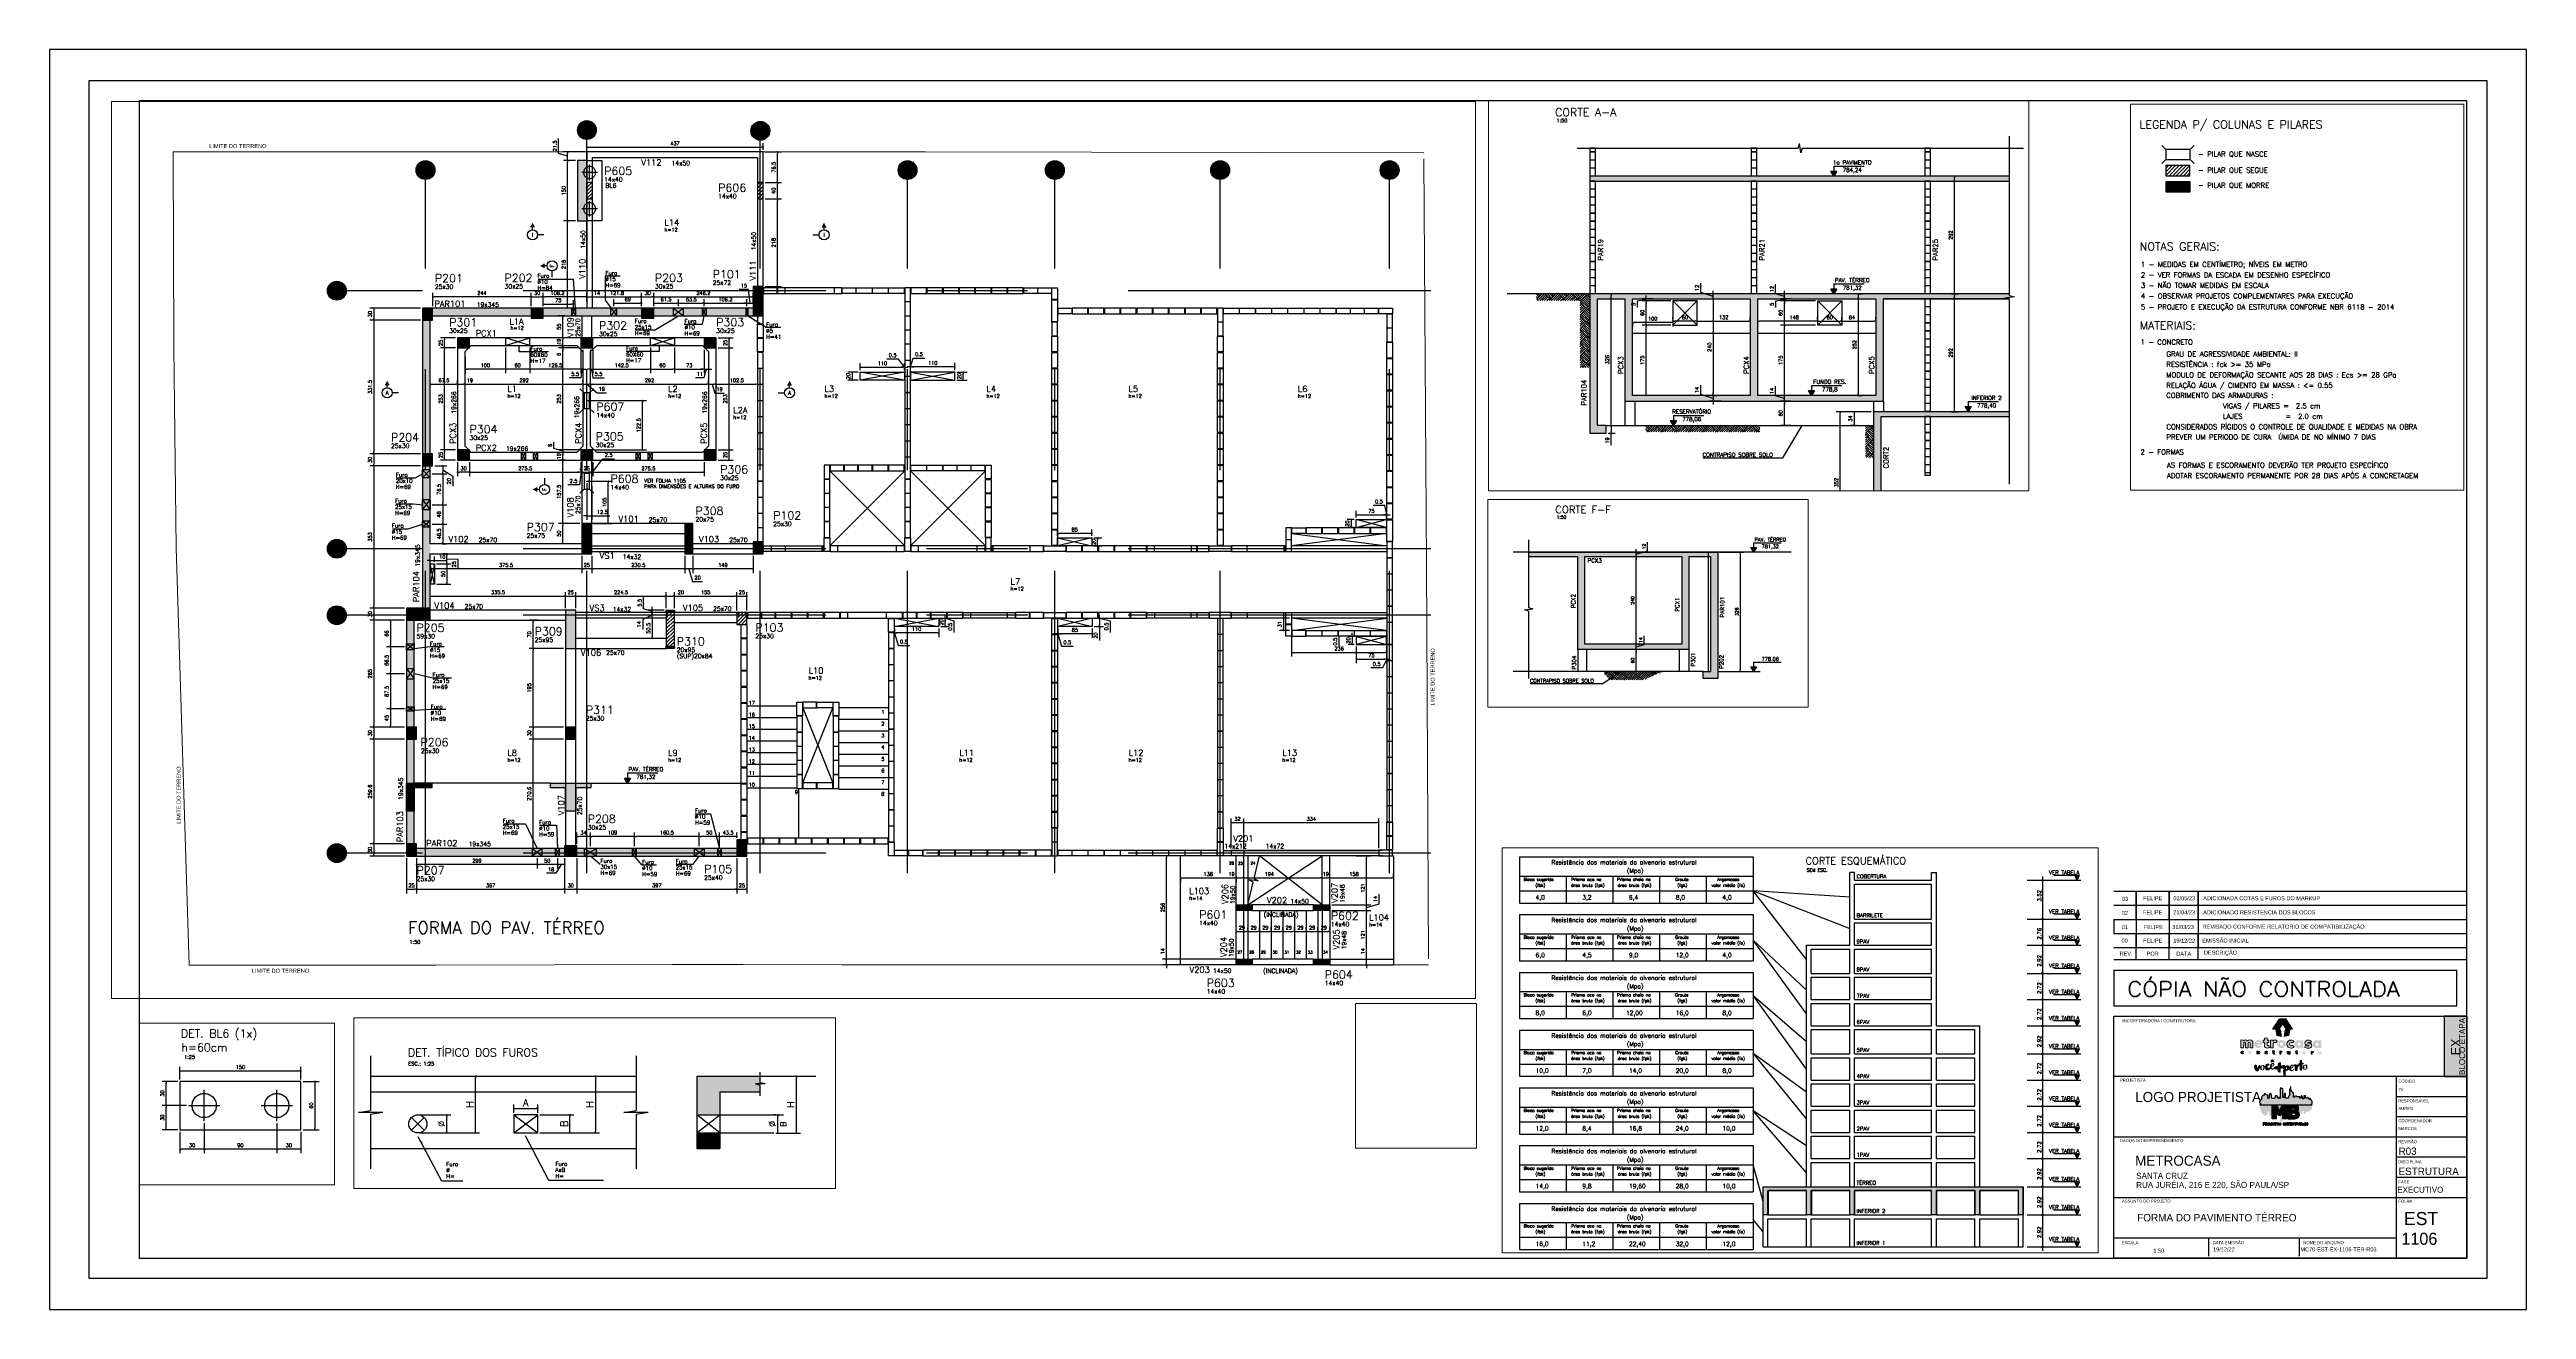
# Paper-space layout 'MC70-EST-EX-1106-TER-R03' of a CAD drawing. Extents: x -37 to 86, y -2 to 61.
# The model-space entities are those that its viewports show. They can reach past a viewport. Long polylines and large blocks are cut down to what shows.
import ezdxf
from ezdxf.enums import TextEntityAlignment as Align

# ---------------------------------------------------------------- set-up
doc = ezdxf.new("R2010")
doc.units = 0
for name, pattern in [('AXES', [0.54, 0.3, -0.08, 0.08, -0.08]), ('CENTER', [2, 1.25, -0.25, 0.25, -0.25]), ('Double dash', [55, 20, -5, 10, -5, 10, -5]), ('ESTILO_TQS_0002', [0.4, 0.1, -0.3]), ('HIDDEN', [9.525, 6.35, -3.175]), ('XR-EST$0$DASHDOT', [1, 0.5, -0.25, 0, -0.25])]:
    doc.linetypes.add(name, pattern=pattern)
doc.layers.get('0').update_dxf_attribs({"linetype": 'CONTINUOUS'})
doc.layers.get('Defpoints').update_dxf_attribs({"linetype": 'CONTINUOUS'})
for name, color, linetype in [('213', 252, 'CONTINUOUS'), ('221', 7, 'CONTINUOUS'), ('223', 7, 'CONTINUOUS'), ('228', 2, 'CONTINUOUS'), ('241', 2, 'CONTINUOUS'), ('41', 2, 'CONTINUOUS'), ('ARQ-MAR', 2, 'CONTINUOUS'), ('ARQ_CAR', 7, 'CONTINUOUS'), ('ARQ_CAR-TXT', 7, 'CONTINUOUS'), ('ARQ_FOLHA', 7, 'CONTINUOUS'), ('ARQ_TXT-2', 2, 'CONTINUOUS'), ('ARQ_TXT-4', 4, 'CONTINUOUS'), ('ARQ_VISTA 0', 251, 'CONTINUOUS'), ('BLOCO', 3, 'CONTINUOUS'), ('COTA', 1, 'CONTINUOUS'), ('EIXOS', 1, 'AXES'), ('ESTACA', 1, 'ESTILO_TQS_0002'), ('H1', 251, 'CONTINUOUS'), ('H2', 252, 'CONTINUOUS'), ('H3', 253, 'CONTINUOUS'), ('H4', 254, 'CONTINUOUS'), ('H5', 1, 'CONTINUOUS'), ('H6', 1, 'CONTINUOUS'), ('H7', 1, 'CONTINUOUS'), ('IND-EIXOS', 2, 'CONTINUOUS'), ('L-D', 2, 'CONTINUOUS'), ('L-N', 4, 'CONTINUOUS'), ('Layer 1', 7, 'CONTINUOUS'), ('LINHA-FINA', 1, 'CONTINUOUS'), ('LINHA_FINA', 1, 'CONTINUOUS'), ('Linha_media', 4, 'CONTINUOUS'), ('LINHA_NIVEL', 210, 'CONTINUOUS'), ('ORELHA', 1, 'CONTINUOUS'), ('P-D', 2, 'CONTINUOUS'), ('P-M', 5, 'CONTINUOUS'), ('P-N', 5, 'CONTINUOUS'), ('P-S', 5, 'CONTINUOUS'), ('PENA_1', 1, 'CONTINUOUS'), ('PENA_2', 2, 'CONTINUOUS'), ('PENA_3', 3, 'CONTINUOUS'), ('PENA_6', 6, 'CONTINUOUS'), ('PIL-N', 4, 'CONTINUOUS'), ('PSG-NV2-FLH-SELO', 1, 'CONTINUOUS'), ('SEC-LIN', 1, 'ESTILO_TQS_0002'), ('SEC-PER', 1, 'CONTINUOUS'), ('SEC-SOL', 1, 'CONTINUOUS'), ('T1', 2, 'CONTINUOUS'), ('T2', 3, 'CONTINUOUS'), ('T3', 4, 'CONTINUOUS'), ('T4', 6, 'CONTINUOUS'), ('TEXT-EIXOS', 3, 'CONTINUOUS'), ('TEXTO', 3, 'CONTINUOUS'), ('ver', 20, 'CONTINUOUS'), ('VIG-D', 2, 'CONTINUOUS'), ('VIG-N', 4, 'CONTINUOUS'), ('VIGA', 3, 'CONTINUOUS'), ('VIGAT', 3, 'ESTILO_TQS_0002'), ('XR-EST$0$ARQ-EXO', 12, 'XR-EST$0$DASHDOT')]:
    doc.layers.add(name, color=color, linetype=linetype)
doc.layers.add('GEN-___-___-TXT', color=7, linetype='CONTINUOUS', lineweight=9)
doc.layers.add('TLV-DVI-___-CNT', color=7, linetype='Double dash', lineweight=9)
doc.layers.add('VIEWPORT', color=7, linetype='CONTINUOUS', plot=False)
doc.styles.add('01-MILLEU', font='GOTHIC.TTF')
doc.styles.add('Arial_8', font='arial.ttf', dxfattribs={"height": 87.5})
doc.styles.add('COTA', font='romans.shx')
doc.styles.add('R300', font='SIMPLEX.SHX', dxfattribs={"width": 1.1, "height": 5.5})
doc.styles.add('ROMANS', font='ROMANS')
doc.styles.get("Standard").update_dxf_attribs({"font": 'ROMANS.SHX'})
doc.styles.add('TEXTO', font='romans.shx', dxfattribs={"height": 10})
doc.styles.add('Texto1', font='romans.shx', dxfattribs={"height": 9})
doc.styles.add('Texto2', font='romans.shx', dxfattribs={"height": 12.5})
doc.styles.add('Texto3', font='romans.shx', dxfattribs={"height": 20})
doc.styles.add('Texto4', font='romans.shx', dxfattribs={"height": 30})
doc.dimstyles.new('forma', dxfattribs={"dimscale": 5, "dimtxt": 1.8, "dimasz": 0.8, "dimexe": 2, "dimexo": 1, "dimgap": 1, "dimtad": 1, "dimdec": 1, "dimzin": 9, "dimdsep": 46, "dimtxsty": 'COTA', "dimblk1": 'DOT', "dimblk2": 'DOT', "dimsah": 1, "dimcen": 0, "dimdle": 1, "dimclrd": 256, "dimclre": 256, "dimclrt": 2, "dimadec": 0, "dimazin": 0, "dimtfac": 1, "dimtdec": 0, "dimtmove": 0, "dimatfit": 3, "dimfxl": 1, "dimtolj": 1, "dimtzin": 0, "dimarcsym": 0})
pattern_1 = [(45, (0, 0), (-4.4194174, 4.4194174), [])]

# ---------------------------------------------------------------- blocks, each defined once
blk = doc.blocks.new('*U14')
at = {"layer": 'ARQ_CAR-TXT', "true_color": 0x58ba48}
h = blk.add_hatch(color=85, dxfattribs=at)
h.dxf.hatch_style = 1
h.paths.add_polyline_path([(-11.3, 0), (0, 0), (0, 30), (-11.3, 30)])
at = {"layer": 'ARQ_CAR', "color": 5}
blk.add_lwpolyline([(-11.3, 0), (0, 0), (0, 30), (-11.3, 30)], close=True, dxfattribs=at)
at = {"layer": 'ARQ_CAR-TXT', "color": 4, "style": '01-MILLEU'}
blk.add_text('EX', height=4.61, rotation=90, dxfattribs=at).set_placement((-3.3, 10.6))
at = {"layer": 'ARQ_TXT-2', "style": '01-MILLEU'}
blk.add_text('EXECUTIVO', height=2.95, dxfattribs=at).set_placement((-34.5, -57.6))
blk = doc.blocks.new('METROCASA')
at = {"layer": 'Layer 1', "true_color": 0xed1c24}
h = blk.add_hatch(color=240, dxfattribs=at)
h.dxf.hatch_style = 2
h.paths.add_polyline_path([(-1.29, 0.86), (-1.02, -0.59), (0.13, -0.85), (-0.13, 0.85)])
h.paths.add_polyline_path([(2.84, 0.94), (1.22, 3.51), (-0.37, 3.52), (1.27, 0.94)])
h.paths.add_polyline_path([(-2.08, 0.96), (-0.44, 0.95), (0.36, 2.19), (-0.45, 3.48)])
h.paths.add_polyline_path([(0.77, -0.85), (1.92, -0.6), (2.21, 0.84), (1.05, 0.84)])
at = {"layer": 'Layer 1', "true_color": 0x404041}
h = blk.add_hatch(color=250, dxfattribs=at)
h.dxf.hatch_style = 2
edge = h.paths.add_edge_path()
edge.add_spline(control_points=[(-3.66, -4.74), (-3.71, -4.74), (-3.72, -4.72), (-3.72, -4.71), (-3.72, -4.68), (-3.69, -4.68), (-3.66, -4.68), (-3.6, -4.68), (-3.52, -4.7), (-3.48, -4.72), (-3.48, -4.72), (-3.38, -4.57), (-3.38, -4.57), (-3.44, -4.52), (-3.54, -4.48), (-3.65, -4.48), (-3.81, -4.48), (-3.97, -4.54), (-3.97, -4.71), (-3.97, -4.87), (-3.81, -4.92), (-3.68, -4.93), (-3.63, -4.93), (-3.61, -4.94), (-3.61, -4.97), (-3.61, -4.99), (-3.63, -5), (-3.68, -5), (-3.73, -5), (-3.81, -4.99), (-3.92, -4.92), (-3.92, -4.92), (-4, -5.11), (-4, -5.11), (-3.92, -5.16), (-3.79, -5.2), (-3.67, -5.2), (-3.51, -5.2), (-3.36, -5.14), (-3.35, -4.97), (-3.35, -4.79), (-3.52, -4.75), (-3.66, -4.74)], knot_values=[0, 0, 0, 0, 1, 1, 1, 2, 2, 2, 3, 3, 3, 4, 4, 4, 5, 5, 5, 6, 6, 6, 7, 7, 7, 8, 8, 8, 9, 9, 9, 10, 10, 10, 11, 11, 11, 12, 12, 12, 13, 13, 13, 14, 14, 14, 14], degree=3, periodic=0)
edge = h.paths.add_edge_path()
edge.add_spline(control_points=[(-5.55, -4.47), (-5.62, -4.47), (-5.7, -4.5), (-5.76, -4.56), (-5.76, -4.56), (-5.77, -4.49), (-5.77, -4.49), (-5.77, -4.49), (-6, -4.49), (-6, -4.49), (-6, -4.49), (-6, -5.17), (-6, -5.17), (-6, -5.17), (-5.75, -5.17), (-5.75, -5.17), (-5.75, -5.17), (-5.75, -4.81), (-5.75, -4.81), (-5.75, -4.72), (-5.69, -4.68), (-5.63, -4.68), (-5.58, -4.68), (-5.54, -4.71), (-5.54, -4.79), (-5.54, -4.79), (-5.54, -5.17), (-5.54, -5.17), (-5.54, -5.17), (-5.29, -5.17), (-5.29, -5.17), (-5.29, -5.17), (-5.28, -4.79), (-5.28, -4.79), (-5.28, -4.55), (-5.4, -4.48), (-5.55, -4.47)], knot_values=[0, 0, 0, 0, 1, 1, 1, 2, 2, 2, 3, 3, 3, 4, 4, 4, 5, 5, 5, 6, 6, 6, 7, 7, 7, 8, 8, 8, 9, 9, 9, 10, 10, 10, 11, 11, 11, 12, 12, 12, 12], degree=3, periodic=0)
edge = h.paths.add_edge_path()
edge.add_spline(control_points=[(-7.69, -4.46), (-7.89, -4.46), (-8.08, -4.57), (-8.08, -4.82), (-8.08, -5.06), (-7.89, -5.17), (-7.69, -5.17), (-7.5, -5.18), (-7.3, -5.07), (-7.3, -4.82), (-7.3, -4.57), (-7.49, -4.47), (-7.69, -4.46)], knot_values=[0, 0, 0, 0, 1, 1, 1, 2, 2, 2, 3, 3, 3, 4, 4, 4, 4], degree=3, periodic=0)
edge = h.paths.add_edge_path()
edge.add_spline(control_points=[(-7.69, -4.97), (-7.78, -4.97), (-7.83, -4.9), (-7.83, -4.82), (-7.83, -4.74), (-7.78, -4.67), (-7.69, -4.67), (-7.6, -4.67), (-7.55, -4.74), (-7.55, -4.82), (-7.55, -4.9), (-7.61, -4.97), (-7.69, -4.97)], knot_values=[0, 0, 0, 0, 1, 1, 1, 2, 2, 2, 3, 3, 3, 4, 4, 4, 4], degree=3, periodic=0)
edge = h.paths.add_edge_path()
edge.add_spline(control_points=[(-9.57, -4.95), (-9.67, -4.95), (-9.72, -4.88), (-9.72, -4.81), (-9.72, -4.73), (-9.67, -4.66), (-9.57, -4.66), (-9.53, -4.66), (-9.49, -4.67), (-9.46, -4.71), (-9.46, -4.71), (-9.32, -4.56), (-9.32, -4.56), (-9.39, -4.49), (-9.49, -4.45), (-9.59, -4.45), (-9.78, -4.45), (-9.97, -4.56), (-9.97, -4.81), (-9.97, -5.06), (-9.78, -5.16), (-9.59, -5.16), (-9.48, -5.16), (-9.39, -5.12), (-9.3, -5.05), (-9.3, -5.05), (-9.45, -4.9), (-9.45, -4.9), (-9.48, -4.93), (-9.53, -4.95), (-9.57, -4.95)], knot_values=[0, 0, 0, 0, 1, 1, 1, 2, 2, 2, 3, 3, 3, 4, 4, 4, 5, 5, 5, 6, 6, 6, 7, 7, 7, 8, 8, 8, 9, 9, 9, 10, 10, 10, 10], degree=3, periodic=0)
edge = h.paths.add_edge_path()
edge.add_spline(control_points=[(-1.68, -5), (-1.72, -5), (-1.74, -4.98), (-1.74, -4.93), (-1.74, -4.93), (-1.74, -4.71), (-1.74, -4.71), (-1.74, -4.71), (-1.59, -4.71), (-1.59, -4.71), (-1.59, -4.71), (-1.59, -4.52), (-1.59, -4.52), (-1.59, -4.52), (-1.74, -4.52), (-1.74, -4.52), (-1.74, -4.52), (-1.74, -4.32), (-1.74, -4.32), (-1.74, -4.32), (-1.99, -4.34), (-1.99, -4.34), (-1.99, -4.34), (-1.99, -4.51), (-1.99, -4.51), (-1.99, -4.51), (-2.1, -4.51), (-2.1, -4.51), (-2.1, -4.51), (-2.1, -4.71), (-2.1, -4.71), (-2.1, -4.71), (-1.99, -4.71), (-1.99, -4.71), (-1.99, -4.71), (-1.99, -4.93), (-1.99, -4.93), (-2, -5.14), (-1.88, -5.21), (-1.74, -5.21), (-1.67, -5.21), (-1.61, -5.19), (-1.55, -5.16), (-1.55, -5.16), (-1.6, -4.97), (-1.6, -4.97), (-1.62, -4.99), (-1.65, -5), (-1.68, -5)], knot_values=[0, 0, 0, 0, 1, 1, 1, 2, 2, 2, 3, 3, 3, 4, 4, 4, 5, 5, 5, 6, 6, 6, 7, 7, 7, 8, 8, 8, 9, 9, 9, 10, 10, 10, 11, 11, 11, 12, 12, 12, 13, 13, 13, 14, 14, 14, 15, 15, 15, 16, 16, 16, 16], degree=3, periodic=0)
edge = h.paths.add_edge_path()
edge.add_spline(control_points=[(9.78, -4.57), (9.78, -4.57), (9.77, -4.65), (9.77, -4.65), (9.73, -4.59), (9.66, -4.56), (9.57, -4.56), (9.37, -4.56), (9.24, -4.71), (9.24, -4.91), (9.24, -5.11), (9.35, -5.25), (9.55, -5.26), (9.62, -5.27), (9.71, -5.24), (9.77, -5.18), (9.77, -5.18), (9.78, -5.25), (9.78, -5.25), (9.78, -5.25), (10.01, -5.25), (10.01, -5.25), (10.01, -5.25), (10.02, -4.57), (10.02, -4.57), (10.02, -4.57), (9.78, -4.57), (9.78, -4.57)], knot_values=[0, 0, 0, 0, 1, 1, 1, 2, 2, 2, 3, 3, 3, 4, 4, 4, 5, 5, 5, 6, 6, 6, 7, 7, 7, 8, 8, 8, 9, 9, 9, 9], degree=3, periodic=0)
edge = h.paths.add_edge_path()
edge.add_spline(control_points=[(9.62, -5.06), (9.55, -5.06), (9.49, -5), (9.49, -4.91), (9.49, -4.82), (9.55, -4.76), (9.62, -4.76), (9.71, -4.76), (9.76, -4.82), (9.76, -4.91), (9.76, -4.99), (9.71, -5.06), (9.62, -5.06)], knot_values=[0, 0, 0, 0, 1, 1, 1, 2, 2, 2, 3, 3, 3, 4, 4, 4, 4], degree=3, periodic=0)
edge = h.paths.add_edge_path()
edge.add_spline(control_points=[(7.69, -4.64), (7.69, -4.64), (7.68, -4.56), (7.68, -4.56), (7.68, -4.56), (7.45, -4.56), (7.45, -4.56), (7.45, -4.56), (7.45, -5.24), (7.45, -5.24), (7.45, -5.24), (7.7, -5.24), (7.7, -5.24), (7.7, -5.24), (7.7, -4.89), (7.7, -4.89), (7.7, -4.8), (7.76, -4.76), (7.82, -4.76), (7.86, -4.76), (7.89, -4.77), (7.93, -4.8), (7.93, -4.8), (8.04, -4.62), (8.04, -4.62), (7.99, -4.57), (7.93, -4.55), (7.86, -4.55), (7.79, -4.55), (7.73, -4.57), (7.69, -4.64)], knot_values=[0, 0, 0, 0, 1, 1, 1, 2, 2, 2, 3, 3, 3, 4, 4, 4, 5, 5, 5, 6, 6, 6, 7, 7, 7, 8, 8, 8, 9, 9, 9, 10, 10, 10, 10], degree=3, periodic=0)
edge = h.paths.add_edge_path()
edge.add_spline(control_points=[(5.76, -4.54), (5.56, -4.54), (5.37, -4.64), (5.37, -4.89), (5.37, -5.14), (5.56, -5.24), (5.75, -5.25), (5.95, -5.25), (6.14, -5.14), (6.14, -4.89), (6.15, -4.65), (5.96, -4.54), (5.76, -4.54)], knot_values=[0, 0, 0, 0, 1, 1, 1, 2, 2, 2, 3, 3, 3, 4, 4, 4, 4], degree=3, periodic=0)
edge = h.paths.add_edge_path()
edge.add_spline(control_points=[(5.76, -5.04), (5.67, -5.04), (5.62, -4.97), (5.62, -4.89), (5.62, -4.81), (5.67, -4.74), (5.76, -4.74), (5.85, -4.74), (5.9, -4.81), (5.9, -4.89), (5.9, -4.97), (5.84, -5.04), (5.76, -5.04)], knot_values=[0, 0, 0, 0, 1, 1, 1, 2, 2, 2, 3, 3, 3, 4, 4, 4, 4], degree=3, periodic=0)
edge = h.paths.add_edge_path()
edge.add_spline(control_points=[(4, -5.03), (3.96, -5.03), (3.94, -5.01), (3.93, -4.96), (3.93, -4.96), (3.94, -4.74), (3.94, -4.74), (3.94, -4.74), (4.09, -4.74), (4.09, -4.74), (4.09, -4.74), (4.09, -4.55), (4.09, -4.55), (4.09, -4.55), (3.94, -4.55), (3.94, -4.55), (3.94, -4.55), (3.94, -4.35), (3.94, -4.35), (3.94, -4.35), (3.69, -4.38), (3.69, -4.38), (3.69, -4.38), (3.69, -4.54), (3.69, -4.54), (3.69, -4.54), (3.58, -4.54), (3.58, -4.54), (3.58, -4.54), (3.58, -4.74), (3.58, -4.74), (3.58, -4.74), (3.69, -4.74), (3.69, -4.74), (3.69, -4.74), (3.68, -4.96), (3.68, -4.96), (3.68, -5.17), (3.8, -5.24), (3.93, -5.24), (4, -5.24), (4.07, -5.22), (4.13, -5.19), (4.13, -5.19), (4.08, -5), (4.08, -5), (4.05, -5.02), (4.03, -5.03), (4, -5.03)], knot_values=[0, 0, 0, 0, 1, 1, 1, 2, 2, 2, 3, 3, 3, 4, 4, 4, 5, 5, 5, 6, 6, 6, 7, 7, 7, 8, 8, 8, 9, 9, 9, 10, 10, 10, 11, 11, 11, 12, 12, 12, 13, 13, 13, 14, 14, 14, 15, 15, 15, 16, 16, 16, 16], degree=3, periodic=0)
edge = h.paths.add_edge_path()
edge.add_spline(control_points=[(2.03, -4.89), (2.03, -4.98), (1.97, -5.02), (1.91, -5.02), (1.87, -5.02), (1.82, -4.99), (1.82, -4.9), (1.82, -4.9), (1.82, -4.53), (1.82, -4.53), (1.82, -4.53), (1.57, -4.53), (1.57, -4.53), (1.57, -4.53), (1.57, -4.9), (1.57, -4.9), (1.57, -5.15), (1.69, -5.22), (1.83, -5.22), (1.9, -5.23), (1.99, -5.2), (2.05, -5.14), (2.05, -5.14), (2.06, -5.21), (2.06, -5.21), (2.06, -5.21), (2.28, -5.21), (2.28, -5.21), (2.28, -5.21), (2.28, -4.53), (2.28, -4.53), (2.28, -4.53), (2.03, -4.53), (2.03, -4.53), (2.03, -4.53), (2.03, -4.89), (2.03, -4.89)], knot_values=[0, 0, 0, 0, 1, 1, 1, 2, 2, 2, 3, 3, 3, 4, 4, 4, 5, 5, 5, 6, 6, 6, 7, 7, 7, 8, 8, 8, 9, 9, 9, 10, 10, 10, 11, 11, 11, 12, 12, 12, 12], degree=3, periodic=0)
edge = h.paths.add_edge_path()
edge.add_spline(control_points=[(-0.02, -4.59), (-0.02, -4.59), (-0.04, -4.52), (-0.04, -4.52), (-0.04, -4.52), (-0.26, -4.52), (-0.26, -4.52), (-0.26, -4.52), (-0.27, -5.2), (-0.27, -5.2), (-0.27, -5.2), (-0.02, -5.2), (-0.02, -5.2), (-0.02, -5.2), (-0.01, -4.85), (-0.01, -4.85), (-0.01, -4.76), (0.04, -4.72), (0.1, -4.72), (0.15, -4.72), (0.18, -4.73), (0.22, -4.76), (0.22, -4.76), (0.32, -4.58), (0.32, -4.58), (0.28, -4.53), (0.21, -4.51), (0.14, -4.5), (0.08, -4.5), (0.01, -4.53), (-0.02, -4.59)], knot_values=[0, 0, 0, 0, 1, 1, 1, 2, 2, 2, 3, 3, 3, 4, 4, 4, 5, 5, 5, 6, 6, 6, 7, 7, 7, 8, 8, 8, 9, 9, 9, 10, 10, 10, 10], degree=3, periodic=0)
at = {"layer": 'Layer 1', "true_color": 0xed1c24}
h = blk.add_hatch(color=240, dxfattribs=at)
h.dxf.hatch_style = 2
edge = h.paths.add_edge_path()
edge.add_spline(control_points=[(-1.94, -1.96), (-1.94, -1.96), (-1.98, -1.76), (-1.98, -1.76), (-1.98, -1.76), (-2.62, -1.75), (-2.62, -1.75), (-2.62, -1.75), (-2.63, -3.66), (-2.63, -3.66), (-2.63, -3.66), (-1.92, -3.66), (-1.92, -3.66), (-1.92, -3.66), (-1.91, -2.67), (-1.91, -2.67), (-1.91, -2.42), (-1.76, -2.31), (-1.58, -2.31), (-1.46, -2.31), (-1.38, -2.34), (-1.26, -2.43), (-1.26, -2.43), (-0.98, -1.92), (-0.98, -1.92), (-1.1, -1.79), (-1.28, -1.71), (-1.48, -1.71), (-1.66, -1.71), (-1.84, -1.79), (-1.94, -1.96)], knot_values=[0, 0, 0, 0, 1, 1, 1, 2, 2, 2, 3, 3, 3, 4, 4, 4, 5, 5, 5, 6, 6, 6, 7, 7, 7, 8, 8, 8, 9, 9, 9, 10, 10, 10, 10], degree=3, periodic=0)
edge = h.paths.add_edge_path()
edge.add_spline(control_points=[(-5.6, -1.69), (-6.11, -1.69), (-6.66, -1.99), (-6.66, -2.69), (-6.67, -3.38), (-6.16, -3.68), (-5.56, -3.68), (-5.23, -3.68), (-4.92, -3.58), (-4.69, -3.37), (-4.69, -3.37), (-5.04, -2.98), (-5.04, -2.98), (-5.16, -3.07), (-5.32, -3.13), (-5.53, -3.13), (-5.68, -3.13), (-5.9, -3.06), (-5.95, -2.89), (-5.95, -2.89), (-4.62, -2.89), (-4.62, -2.89), (-4.45, -2.14), (-4.92, -1.69), (-5.6, -1.69)], knot_values=[0, 0, 0, 0, 1, 1, 1, 2, 2, 2, 3, 3, 3, 4, 4, 4, 5, 5, 5, 6, 6, 6, 7, 7, 7, 8, 8, 8, 8], degree=3, periodic=0)
edge = h.paths.add_edge_path()
edge.add_spline(control_points=[(-5.94, -2.43), (-5.89, -2.12), (-5.27, -2.13), (-5.25, -2.43), (-5.25, -2.43), (-5.94, -2.43), (-5.94, -2.43)], knot_values=[0, 0, 0, 0, 1, 1, 1, 2, 2, 2, 2], degree=3, periodic=0)
edge = h.paths.add_edge_path()
edge.add_spline(control_points=[(4.86, -2), (4.76, -1.84), (4.58, -1.75), (4.31, -1.75), (3.75, -1.74), (3.38, -2.17), (3.38, -2.74), (3.37, -3.29), (3.68, -3.69), (4.24, -3.73), (4.45, -3.74), (4.71, -3.67), (4.87, -3.49), (4.87, -3.49), (4.9, -3.7), (4.9, -3.7), (4.9, -3.7), (5.56, -3.7), (5.56, -3.7), (5.56, -3.7), (5.57, -1.8), (5.57, -1.8), (5.57, -1.8), (4.9, -1.79), (4.9, -1.79), (4.9, -1.79), (4.86, -2), (4.86, -2)], knot_values=[0, 0, 0, 0, 1, 1, 1, 2, 2, 2, 3, 3, 3, 4, 4, 4, 5, 5, 5, 6, 6, 6, 7, 7, 7, 8, 8, 8, 9, 9, 9, 9], degree=3, periodic=0)
edge = h.paths.add_edge_path()
edge.add_spline(control_points=[(4.46, -3.16), (4.25, -3.16), (4.08, -3.01), (4.08, -2.74), (4.08, -2.47), (4.25, -2.32), (4.47, -2.32), (4.72, -2.32), (4.86, -2.49), (4.86, -2.74), (4.86, -2.97), (4.7, -3.16), (4.46, -3.16)], knot_values=[0, 0, 0, 0, 1, 1, 1, 2, 2, 2, 3, 3, 3, 4, 4, 4, 4], degree=3, periodic=0)
edge = h.paths.add_edge_path()
edge.add_spline(control_points=[(-7.68, -1.68), (-7.94, -1.68), (-8.15, -1.76), (-8.31, -1.95), (-8.4, -1.77), (-8.59, -1.69), (-8.78, -1.68), (-8.98, -1.68), (-9.19, -1.76), (-9.31, -1.92), (-9.31, -1.92), (-9.36, -1.72), (-9.36, -1.72), (-9.36, -1.72), (-9.95, -1.71), (-9.95, -1.71), (-9.95, -1.71), (-9.96, -3.62), (-9.96, -3.62), (-9.96, -3.62), (-9.26, -3.62), (-9.26, -3.62), (-9.26, -3.62), (-9.25, -2.58), (-9.25, -2.58), (-9.25, -2.37), (-9.12, -2.27), (-9, -2.27), (-8.87, -2.27), (-8.8, -2.35), (-8.8, -2.57), (-8.8, -2.57), (-8.81, -3.62), (-8.81, -3.62), (-8.81, -3.62), (-8.11, -3.63), (-8.11, -3.63), (-8.11, -3.63), (-8.1, -2.58), (-8.1, -2.58), (-8.1, -2.37), (-7.98, -2.29), (-7.86, -2.29), (-7.75, -2.29), (-7.66, -2.37), (-7.66, -2.57), (-7.66, -2.57), (-7.67, -3.63), (-7.67, -3.63), (-7.67, -3.63), (-6.96, -3.63), (-6.96, -3.63), (-6.96, -3.63), (-6.95, -2.57), (-6.95, -2.57), (-6.95, -1.94), (-7.26, -1.68), (-7.68, -1.68)], knot_values=[0, 0, 0, 0, 1, 1, 1, 2, 2, 2, 3, 3, 3, 4, 4, 4, 5, 5, 5, 6, 6, 6, 7, 7, 7, 8, 8, 8, 9, 9, 9, 10, 10, 10, 11, 11, 11, 12, 12, 12, 13, 13, 13, 14, 14, 14, 15, 15, 15, 16, 16, 16, 17, 17, 17, 18, 18, 18, 19, 19, 19, 19], degree=3, periodic=0)
edge = h.paths.add_edge_path()
edge.add_spline(control_points=[(-3.23, -3.11), (-3.34, -3.11), (-3.41, -3.06), (-3.42, -2.93), (-3.42, -2.93), (-3.41, -2.3), (-3.41, -2.3), (-3.41, -2.3), (-2.98, -2.3), (-2.98, -2.3), (-2.98, -2.3), (-2.98, -1.76), (-2.98, -1.76), (-2.98, -1.76), (-3.41, -1.76), (-3.41, -1.76), (-3.41, -1.76), (-3.4, -1.21), (-3.4, -1.21), (-3.4, -1.21), (-4.11, -1.28), (-4.11, -1.28), (-4.11, -1.28), (-4.11, -1.76), (-4.11, -1.76), (-4.11, -1.76), (-4.42, -1.75), (-4.42, -1.75), (-4.42, -1.75), (-4.42, -2.3), (-4.42, -2.3), (-4.42, -2.3), (-4.11, -2.3), (-4.11, -2.3), (-4.11, -2.3), (-4.12, -2.92), (-4.12, -2.92), (-4.13, -3.52), (-3.79, -3.69), (-3.42, -3.7), (-3.22, -3.7), (-3.03, -3.66), (-2.87, -3.57), (-2.87, -3.57), (-3.02, -3.05), (-3.02, -3.05), (-3.08, -3.09), (-3.16, -3.11), (-3.23, -3.11)], knot_values=[0, 0, 0, 0, 1, 1, 1, 2, 2, 2, 3, 3, 3, 4, 4, 4, 5, 5, 5, 6, 6, 6, 7, 7, 7, 8, 8, 8, 9, 9, 9, 10, 10, 10, 11, 11, 11, 12, 12, 12, 13, 13, 13, 14, 14, 14, 15, 15, 15, 16, 16, 16, 16], degree=3, periodic=0)
edge = h.paths.add_edge_path()
edge.add_spline(control_points=[(2.53, -3.13), (2.26, -3.13), (2.12, -2.94), (2.12, -2.74), (2.12, -2.5), (2.27, -2.3), (2.54, -2.3), (2.66, -2.3), (2.77, -2.35), (2.86, -2.44), (2.86, -2.44), (3.24, -2.04), (3.24, -2.04), (3.04, -1.84), (2.77, -1.74), (2.5, -1.74), (1.96, -1.73), (1.43, -2.04), (1.42, -2.73), (1.42, -3.44), (1.94, -3.72), (2.5, -3.72), (2.78, -3.72), (3.06, -3.6), (3.28, -3.4), (3.28, -3.4), (2.88, -2.98), (2.88, -2.98), (2.79, -3.08), (2.66, -3.13), (2.53, -3.13)], knot_values=[0, 0, 0, 0, 1, 1, 1, 2, 2, 2, 3, 3, 3, 4, 4, 4, 5, 5, 5, 6, 6, 6, 7, 7, 7, 8, 8, 8, 9, 9, 9, 10, 10, 10, 10], degree=3, periodic=0)
edge = h.paths.add_edge_path()
edge.add_spline(control_points=[(9.37, -1.82), (9.37, -1.82), (9.33, -2.02), (9.33, -2.02), (9.23, -1.87), (9.04, -1.77), (8.77, -1.77), (8.22, -1.77), (7.85, -2.2), (7.84, -2.76), (7.84, -3.31), (8.15, -3.71), (8.71, -3.75), (8.92, -3.76), (9.17, -3.7), (9.34, -3.51), (9.34, -3.51), (9.37, -3.72), (9.37, -3.72), (9.37, -3.72), (10.02, -3.72), (10.02, -3.72), (10.02, -3.72), (10.03, -1.82), (10.03, -1.82), (10.03, -1.82), (9.37, -1.82), (9.37, -1.82)], knot_values=[0, 0, 0, 0, 1, 1, 1, 2, 2, 2, 3, 3, 3, 4, 4, 4, 5, 5, 5, 6, 6, 6, 7, 7, 7, 8, 8, 8, 9, 9, 9, 9], degree=3, periodic=0)
edge = h.paths.add_edge_path()
edge.add_spline(control_points=[(8.93, -3.18), (8.71, -3.18), (8.55, -3.03), (8.55, -2.76), (8.55, -2.5), (8.72, -2.34), (8.93, -2.35), (9.18, -2.35), (9.32, -2.51), (9.32, -2.77), (9.32, -2.99), (9.17, -3.18), (8.93, -3.18)], knot_values=[0, 0, 0, 0, 1, 1, 1, 2, 2, 2, 3, 3, 3, 4, 4, 4, 4], degree=3, periodic=0)
edge = h.paths.add_edge_path()
edge.add_spline(control_points=[(6.78, -2.48), (6.66, -2.48), (6.63, -2.42), (6.63, -2.39), (6.63, -2.32), (6.7, -2.29), (6.8, -2.3), (6.96, -2.29), (7.18, -2.35), (7.28, -2.41), (7.28, -2.41), (7.58, -1.99), (7.58, -1.99), (7.4, -1.85), (7.12, -1.76), (6.81, -1.76), (6.36, -1.75), (5.93, -1.92), (5.93, -2.38), (5.92, -2.84), (6.37, -2.99), (6.74, -3), (6.88, -3.02), (6.94, -3.05), (6.94, -3.11), (6.94, -3.17), (6.87, -3.2), (6.75, -3.2), (6.59, -3.19), (6.36, -3.18), (6.07, -2.98), (6.07, -2.98), (5.84, -3.5), (5.84, -3.5), (6.05, -3.66), (6.43, -3.75), (6.76, -3.76), (7.22, -3.76), (7.65, -3.58), (7.65, -3.11), (7.65, -2.61), (7.17, -2.49), (6.78, -2.48)], knot_values=[0, 0, 0, 0, 1, 1, 1, 2, 2, 2, 3, 3, 3, 4, 4, 4, 5, 5, 5, 6, 6, 6, 7, 7, 7, 8, 8, 8, 9, 9, 9, 10, 10, 10, 11, 11, 11, 12, 12, 12, 13, 13, 13, 14, 14, 14, 14], degree=3, periodic=0)
edge = h.paths.add_edge_path()
edge.add_spline(control_points=[(0.13, -1.72), (-0.42, -1.72), (-0.95, -2.01), (-0.96, -2.72), (-0.96, -3.41), (-0.42, -3.71), (0.12, -3.72), (0.66, -3.72), (1.21, -3.42), (1.22, -2.73), (1.22, -2.03), (0.7, -1.73), (0.13, -1.72)], knot_values=[0, 0, 0, 0, 1, 1, 1, 2, 2, 2, 3, 3, 3, 4, 4, 4, 4], degree=3, periodic=0)
edge = h.paths.add_edge_path()
edge.add_spline(control_points=[(0.13, -3.13), (-0.12, -3.13), (-0.27, -2.94), (-0.26, -2.72), (-0.26, -2.5), (-0.12, -2.3), (0.13, -2.31), (0.38, -2.31), (0.52, -2.5), (0.52, -2.72), (0.52, -2.96), (0.37, -3.14), (0.13, -3.13)], knot_values=[0, 0, 0, 0, 1, 1, 1, 2, 2, 2, 3, 3, 3, 4, 4, 4, 4], degree=3, periodic=0)
at = {"layer": 'Layer 1', "true_color": 0x404041}
h = blk.add_hatch(color=250, dxfattribs=at)
h.dxf.hatch_style = 2
edge = h.paths.add_edge_path()
edge.add_spline(control_points=[(-2.43, -7.17), (-2.4, -7.16), (-2.38, -7.15), (-2.36, -7.14), (-2.33, -7.13), (-2.31, -7.11), (-2.3, -7.09), (-2.28, -7.07), (-2.26, -7.04), (-2.24, -7.01), (-2.22, -6.98), (-2.2, -6.95), (-2.17, -6.92), (-2.15, -6.93), (-2.11, -6.95), (-2.08, -6.98), (-2.05, -7.01), (-2.01, -7.04), (-1.98, -7.06), (-1.94, -7.09), (-1.9, -7.11), (-1.87, -7.13), (-1.84, -7.14), (-1.81, -7.14), (-1.78, -7.12), (-1.75, -7.1), (-1.75, -7.07), (-1.76, -7.02), (-1.78, -6.98), (-1.8, -6.94), (-1.84, -6.89), (-1.87, -6.84), (-1.91, -6.8), (-1.96, -6.76), (-2, -6.72), (-2.04, -6.69), (-2.07, -6.68), (-2.11, -6.66), (-2.15, -6.65), (-2.18, -6.64), (-2.21, -6.64), (-2.24, -6.64), (-2.26, -6.65), (-2.29, -6.66), (-2.31, -6.68), (-2.33, -6.71), (-2.35, -6.73), (-2.36, -6.77), (-2.38, -6.82), (-2.4, -6.84), (-2.41, -6.87), (-2.43, -6.91), (-2.44, -6.95), (-2.46, -6.99), (-2.47, -7.03), (-2.48, -7.07), (-2.48, -7.11), (-2.48, -7.14), (-2.47, -7.16), (-2.46, -7.18), (-2.43, -7.17)], knot_values=[0, 0, 0, 0, 1, 1, 1, 2, 2, 2, 3, 3, 3, 4, 4, 4, 5, 5, 5, 6, 6, 6, 7, 7, 7, 8, 8, 8, 9, 9, 9, 10, 10, 10, 11, 11, 11, 12, 12, 12, 13, 13, 13, 14, 14, 14, 15, 15, 15, 16, 16, 16, 17, 17, 17, 18, 18, 18, 19, 19, 19, 20, 20, 20, 20], degree=3, periodic=0)
edge = h.paths.add_edge_path()
edge.add_spline(control_points=[(-5.26, -8.04), (-5.28, -8.03), (-5.33, -8.05), (-5.4, -8.1), (-5.49, -8.17), (-5.55, -8.25), (-5.6, -8.35), (-5.65, -8.45), (-5.69, -8.55), (-5.71, -8.65), (-5.74, -8.76), (-5.76, -8.85), (-5.77, -8.93), (-5.78, -9.02), (-5.8, -9.07), (-5.81, -9.1), (-5.83, -9.13), (-5.85, -9.12), (-5.88, -9.08), (-5.91, -9.04), (-5.94, -8.98), (-5.97, -8.89), (-6, -8.8), (-6.02, -8.7), (-6.04, -8.57), (-6.05, -8.44), (-6.05, -8.3), (-6.03, -8.14), (-6.03, -8.11), (-6.04, -8.08), (-6.06, -8.06), (-6.09, -8.03), (-6.12, -8.01), (-6.16, -8), (-6.2, -7.98), (-6.25, -7.98), (-6.3, -7.98), (-6.35, -7.99), (-6.4, -8), (-6.45, -8.03), (-6.48, -8.05), (-6.5, -8.08), (-6.52, -8.13), (-6.53, -8.18), (-6.53, -8.24), (-6.53, -8.31), (-6.53, -8.38), (-6.52, -8.45), (-6.5, -8.52), (-6.49, -8.6), (-6.47, -8.67), (-6.45, -8.74), (-6.43, -8.81), (-6.41, -8.87), (-6.39, -8.93), (-6.36, -8.98), (-6.34, -9.03), (-6.32, -9.05), (-6.29, -9.1), (-6.26, -9.14), (-6.23, -9.18), (-6.19, -9.23), (-6.16, -9.27), (-6.11, -9.3), (-6.07, -9.34), (-6.02, -9.36), (-5.96, -9.37), (-5.9, -9.38), (-5.83, -9.38), (-5.75, -9.35), (-5.71, -9.34), (-5.67, -9.31), (-5.63, -9.25), (-5.58, -9.19), (-5.54, -9.12), (-5.51, -9.05), (-5.47, -8.98), (-5.44, -8.9), (-5.41, -8.82), (-5.38, -8.74), (-5.36, -8.67), (-5.34, -8.61), (-5.32, -8.53), (-5.29, -8.44), (-5.27, -8.36), (-5.25, -8.27), (-5.23, -8.2), (-5.23, -8.15), (-5.22, -8.09), (-5.23, -8.06), (-5.26, -8.04)], knot_values=[0, 0, 0, 0, 1, 1, 1, 2, 2, 2, 3, 3, 3, 4, 4, 4, 5, 5, 5, 6, 6, 6, 7, 7, 7, 8, 8, 8, 9, 9, 9, 10, 10, 10, 11, 11, 11, 12, 12, 12, 13, 13, 13, 14, 14, 14, 15, 15, 15, 16, 16, 16, 17, 17, 17, 18, 18, 18, 19, 19, 19, 20, 20, 20, 21, 21, 21, 22, 22, 22, 23, 23, 23, 24, 24, 24, 25, 25, 25, 26, 26, 26, 27, 27, 27, 28, 28, 28, 29, 29, 29, 30, 30, 30, 30], degree=3, periodic=0)
edge = h.paths.add_edge_path()
edge.add_spline(control_points=[(-1.57, -8.39), (-1.57, -8.35), (-1.58, -8.33), (-1.6, -8.33), (-1.62, -8.34), (-1.64, -8.36), (-1.66, -8.39), (-1.68, -8.43), (-1.71, -8.47), (-1.75, -8.52), (-1.78, -8.56), (-1.82, -8.61), (-1.87, -8.65), (-1.92, -8.7), (-1.99, -8.73), (-2.07, -8.75), (-2.11, -8.76), (-2.14, -8.76), (-2.17, -8.75), (-2.19, -8.74), (-2.22, -8.73), (-2.24, -8.72), (-2.26, -8.7), (-2.27, -8.68), (-2.28, -8.66), (-2.3, -8.64), (-2.31, -8.61), (-2.31, -8.59), (-2.33, -8.53), (-2.34, -8.45), (-2.33, -8.37), (-2.27, -8.37), (-2.2, -8.36), (-2.14, -8.33), (-2.08, -8.31), (-2.02, -8.28), (-1.96, -8.23), (-1.89, -8.19), (-1.83, -8.12), (-1.77, -8.03), (-1.71, -7.95), (-1.68, -7.87), (-1.66, -7.8), (-1.65, -7.72), (-1.65, -7.65), (-1.67, -7.59), (-1.69, -7.53), (-1.72, -7.48), (-1.77, -7.45), (-1.81, -7.41), (-1.87, -7.39), (-1.93, -7.39), (-2, -7.4), (-2.06, -7.41), (-2.13, -7.43), (-2.2, -7.44), (-2.26, -7.47), (-2.32, -7.5), (-2.38, -7.53), (-2.44, -7.57), (-2.49, -7.62), (-2.54, -7.67), (-2.58, -7.72), (-2.62, -7.78), (-2.66, -7.87), (-2.7, -7.94), (-2.72, -8.02), (-2.74, -8.1), (-2.75, -8.16), (-2.76, -8.22), (-2.77, -8.29), (-2.77, -8.36), (-2.76, -8.42), (-2.75, -8.52), (-2.72, -8.62), (-2.68, -8.71), (-2.65, -8.78), (-2.6, -8.86), (-2.54, -8.92), (-2.47, -8.99), (-2.39, -9.03), (-2.28, -9.05), (-2.17, -9.07), (-2.07, -9.07), (-1.98, -9.04), (-1.9, -9.01), (-1.83, -8.97), (-1.78, -8.91), (-1.72, -8.86), (-1.68, -8.8), (-1.64, -8.73), (-1.61, -8.66), (-1.59, -8.6), (-1.58, -8.54), (-1.57, -8.48), (-1.56, -8.43), (-1.57, -8.39)], knot_values=[0, 0, 0, 0, 1, 1, 1, 2, 2, 2, 3, 3, 3, 4, 4, 4, 5, 5, 5, 6, 6, 6, 7, 7, 7, 8, 8, 8, 9, 9, 9, 10, 10, 10, 11, 11, 11, 12, 12, 12, 13, 13, 13, 14, 14, 14, 15, 15, 15, 16, 16, 16, 17, 17, 17, 18, 18, 18, 19, 19, 19, 20, 20, 20, 21, 21, 21, 22, 22, 22, 23, 23, 23, 24, 24, 24, 25, 25, 25, 26, 26, 26, 27, 27, 27, 28, 28, 28, 29, 29, 29, 30, 30, 30, 31, 31, 31, 32, 32, 32, 32], degree=3, periodic=0)
edge = h.paths.add_edge_path()
edge.add_spline(control_points=[(-2.31, -8.07), (-2.31, -8.04), (-2.3, -8.01), (-2.29, -7.98), (-2.27, -7.95), (-2.25, -7.9), (-2.23, -7.85), (-2.2, -7.81), (-2.17, -7.77), (-2.14, -7.75), (-2.1, -7.72), (-2.07, -7.7), (-2.03, -7.69), (-1.99, -7.67), (-1.95, -7.66), (-1.91, -7.65), (-1.9, -7.67), (-1.91, -7.7), (-1.91, -7.72), (-1.92, -7.75), (-1.93, -7.78), (-1.94, -7.81), (-1.95, -7.85), (-1.97, -7.89), (-2.01, -7.94), (-2.04, -7.99), (-2.07, -8.02), (-2.11, -8.05), (-2.15, -8.07), (-2.18, -8.09), (-2.21, -8.1), (-2.25, -8.11), (-2.29, -8.12), (-2.32, -8.13), (-2.32, -8.11), (-2.32, -8.09), (-2.31, -8.07)], knot_values=[0, 0, 0, 0, 1, 1, 1, 2, 2, 2, 3, 3, 3, 4, 4, 4, 5, 5, 5, 6, 6, 6, 7, 7, 7, 8, 8, 8, 9, 9, 9, 10, 10, 10, 11, 11, 11, 12, 12, 12, 12], degree=3, periodic=0)
edge = h.paths.add_edge_path()
edge.add_spline(control_points=[(-4.11, -8.09), (-4.16, -8), (-4.24, -7.93), (-4.34, -7.88), (-4.36, -7.87), (-4.38, -7.87), (-4.39, -7.87), (-4.4, -7.88), (-4.41, -7.89), (-4.43, -7.9), (-4.45, -7.92), (-4.48, -7.93), (-4.52, -7.95), (-4.57, -7.97), (-4.64, -7.99), (-4.74, -8), (-4.84, -8.02), (-4.93, -8.06), (-5, -8.14), (-5.07, -8.21), (-5.12, -8.29), (-5.15, -8.39), (-5.18, -8.48), (-5.2, -8.59), (-5.19, -8.69), (-5.18, -8.8), (-5.16, -8.89), (-5.11, -8.98), (-5.06, -9.06), (-5, -9.13), (-4.91, -9.18), (-4.82, -9.23), (-4.72, -9.25), (-4.59, -9.24), (-4.49, -9.22), (-4.4, -9.19), (-4.32, -9.13), (-4.24, -9.07), (-4.18, -9), (-4.12, -8.92), (-4.07, -8.84), (-4.03, -8.75), (-4.01, -8.65), (-3.99, -8.55), (-3.99, -8.45), (-4, -8.36), (-4.02, -8.26), (-4.05, -8.17), (-4.11, -8.09)], knot_values=[0, 0, 0, 0, 1, 1, 1, 2, 2, 2, 3, 3, 3, 4, 4, 4, 5, 5, 5, 6, 6, 6, 7, 7, 7, 8, 8, 8, 9, 9, 9, 10, 10, 10, 11, 11, 11, 12, 12, 12, 13, 13, 13, 14, 14, 14, 15, 15, 15, 16, 16, 16, 16], degree=3, periodic=0)
edge = h.paths.add_edge_path()
edge.add_spline(control_points=[(-4.4, -8.7), (-4.42, -8.76), (-4.44, -8.82), (-4.46, -8.88), (-4.48, -8.94), (-4.51, -8.98), (-4.54, -9.02), (-4.57, -9.06), (-4.6, -9.08), (-4.63, -9.09), (-4.66, -9.1), (-4.68, -9.08), (-4.7, -9.05), (-4.73, -9.01), (-4.74, -8.96), (-4.76, -8.9), (-4.77, -8.84), (-4.77, -8.77), (-4.78, -8.7), (-4.78, -8.62), (-4.78, -8.55), (-4.78, -8.48), (-4.78, -8.41), (-4.77, -8.36), (-4.76, -8.3), (-4.75, -8.25), (-4.74, -8.22), (-4.73, -8.21), (-4.68, -8.16), (-4.64, -8.14), (-4.6, -8.14), (-4.55, -8.14), (-4.5, -8.17), (-4.44, -8.23), (-4.41, -8.25), (-4.4, -8.29), (-4.39, -8.34), (-4.37, -8.39), (-4.37, -8.44), (-4.37, -8.5), (-4.38, -8.57), (-4.39, -8.63), (-4.4, -8.7)], knot_values=[0, 0, 0, 0, 1, 1, 1, 2, 2, 2, 3, 3, 3, 4, 4, 4, 5, 5, 5, 6, 6, 6, 7, 7, 7, 8, 8, 8, 9, 9, 9, 10, 10, 10, 11, 11, 11, 12, 12, 12, 13, 13, 13, 14, 14, 14, 14], degree=3, periodic=0)
edge = h.paths.add_edge_path()
edge.add_spline(control_points=[(-2.78, -8.64), (-2.8, -8.64), (-2.82, -8.66), (-2.85, -8.69), (-2.88, -8.72), (-2.92, -8.74), (-2.96, -8.77), (-3, -8.79), (-3.05, -8.81), (-3.1, -8.82), (-3.15, -8.84), (-3.21, -8.83), (-3.28, -8.81), (-3.32, -8.8), (-3.36, -8.77), (-3.39, -8.72), (-3.41, -8.67), (-3.43, -8.6), (-3.44, -8.53), (-3.45, -8.46), (-3.45, -8.39), (-3.44, -8.31), (-3.43, -8.23), (-3.41, -8.15), (-3.39, -8.08), (-3.36, -8.01), (-3.32, -7.96), (-3.27, -7.93), (-3.23, -7.9), (-3.18, -7.88), (-3.13, -7.87), (-3.09, -7.86), (-3.05, -7.86), (-3.01, -7.86), (-2.98, -7.86), (-2.96, -7.86), (-2.95, -7.85), (-2.94, -7.83), (-2.95, -7.8), (-2.98, -7.76), (-3.02, -7.73), (-3.06, -7.7), (-3.12, -7.68), (-3.18, -7.67), (-3.25, -7.66), (-3.33, -7.67), (-3.41, -7.68), (-3.49, -7.72), (-3.58, -7.79), (-3.67, -7.86), (-3.74, -7.94), (-3.79, -8.03), (-3.84, -8.12), (-3.87, -8.21), (-3.89, -8.3), (-3.9, -8.39), (-3.9, -8.48), (-3.89, -8.57), (-3.88, -8.66), (-3.85, -8.74), (-3.82, -8.82), (-3.78, -8.89), (-3.73, -8.96), (-3.68, -9.01), (-3.62, -9.06), (-3.56, -9.1), (-3.49, -9.12), (-3.41, -9.14), (-3.34, -9.15), (-3.27, -9.14), (-3.21, -9.13), (-3.15, -9.11), (-3.09, -9.09), (-3.03, -9.06), (-2.98, -9.02), (-2.93, -8.98), (-2.89, -8.94), (-2.85, -8.9), (-2.82, -8.86), (-2.76, -8.78), (-2.73, -8.72), (-2.72, -8.68), (-2.72, -8.63), (-2.74, -8.62), (-2.78, -8.64)], knot_values=[0, 0, 0, 0, 1, 1, 1, 2, 2, 2, 3, 3, 3, 4, 4, 4, 5, 5, 5, 6, 6, 6, 7, 7, 7, 8, 8, 8, 9, 9, 9, 10, 10, 10, 11, 11, 11, 12, 12, 12, 13, 13, 13, 14, 14, 14, 15, 15, 15, 16, 16, 16, 17, 17, 17, 18, 18, 18, 19, 19, 19, 20, 20, 20, 21, 21, 21, 22, 22, 22, 23, 23, 23, 24, 24, 24, 25, 25, 25, 26, 26, 26, 27, 27, 27, 28, 28, 28, 28], degree=3, periodic=0)
at = {"layer": 'Layer 1', "true_color": 0x1b8e45}
h = blk.add_hatch(color=114, dxfattribs=at)
h.dxf.hatch_style = 2
edge = h.paths.add_edge_path()
edge.add_spline(control_points=[(0.79, -8.06), (0.59, -8.03), (-0.17, -8.19), (-0.17, -8.19), (-0.17, -8.19), (-0.11, -7.43), (-0.17, -7.33), (-0.22, -7.23), (-0.47, -7.45), (-0.61, -7.52), (-0.74, -7.59), (-0.74, -8.26), (-0.74, -8.26), (-0.74, -8.26), (-1.25, -8.38), (-1.45, -8.38), (-1.45, -8.43), (-1.45, -8.49), (-1.47, -8.56), (-1.48, -8.63), (-1.51, -8.7), (-1.54, -8.78), (-1.56, -8.82), (-1.58, -8.86), (-1.61, -8.89), (-1.61, -8.9), (-1.61, -8.9), (-1.6, -8.9), (-1.35, -8.97), (-0.75, -8.8), (-0.75, -8.8), (-0.75, -8.8), (-0.76, -9.13), (-0.67, -9.41), (-0.58, -9.69), (-0.21, -9.73), (-0.18, -9.61), (-0.15, -9.49), (-0.17, -8.73), (-0.17, -8.73), (-0.17, -8.73), (0.36, -8.62), (0.55, -8.6), (0.75, -8.58), (0.98, -8.09), (0.79, -8.06)], knot_values=[0, 0, 0, 0, 1, 1, 1, 2, 2, 2, 3, 3, 3, 4, 4, 4, 5, 5, 5, 6, 6, 6, 7, 7, 7, 8, 8, 8, 9, 9, 9, 10, 10, 10, 11, 11, 11, 12, 12, 12, 13, 13, 13, 14, 14, 14, 15, 15, 15, 15], degree=3, periodic=0)
at = {"layer": 'Layer 1', "true_color": 0x404041}
h = blk.add_hatch(color=250, dxfattribs=at)
h.dxf.hatch_style = 2
edge = h.paths.add_edge_path()
edge.add_spline(control_points=[(3.23, -8.73), (3.21, -8.72), (3.19, -8.73), (3.17, -8.77), (3.15, -8.81), (3.12, -8.85), (3.09, -8.9), (3.05, -8.95), (3.01, -9), (2.96, -9.05), (2.91, -9.1), (2.85, -9.13), (2.77, -9.15), (2.73, -9.16), (2.7, -9.16), (2.67, -9.16), (2.64, -9.15), (2.62, -9.14), (2.6, -9.13), (2.58, -9.11), (2.57, -9.09), (2.55, -9.07), (2.54, -9.05), (2.53, -9.03), (2.52, -9), (2.5, -8.94), (2.49, -8.87), (2.5, -8.79), (2.56, -8.79), (2.62, -8.77), (2.68, -8.74), (2.74, -8.72), (2.8, -8.68), (2.86, -8.64), (2.93, -8.59), (2.99, -8.52), (3.05, -8.43), (3.1, -8.35), (3.13, -8.27), (3.14, -8.2), (3.16, -8.12), (3.15, -8.05), (3.13, -7.99), (3.11, -7.94), (3.08, -7.89), (3.03, -7.85), (2.99, -7.82), (2.93, -7.8), (2.87, -7.81), (2.8, -7.81), (2.74, -7.82), (2.67, -7.84), (2.6, -7.86), (2.54, -7.89), (2.48, -7.92), (2.42, -7.96), (2.37, -8), (2.31, -8.05), (2.26, -8.09), (2.22, -8.15), (2.19, -8.21), (2.16, -8.27), (2.12, -8.34), (2.1, -8.42), (2.07, -8.5), (2.06, -8.58), (2.05, -8.66), (2.04, -8.75), (2.04, -8.83), (2.05, -8.92), (2.06, -9), (2.08, -9.08), (2.12, -9.15), (2.15, -9.23), (2.19, -9.29), (2.25, -9.34), (2.31, -9.39), (2.38, -9.43), (2.46, -9.44), (2.57, -9.47), (2.66, -9.47), (2.75, -9.44), (2.83, -9.42), (2.91, -9.38), (2.97, -9.33), (3.04, -9.28), (3.09, -9.22), (3.14, -9.16), (3.18, -9.09), (3.21, -9.02), (3.23, -8.96), (3.26, -8.9), (3.27, -8.85), (3.27, -8.81), (3.26, -8.76), (3.25, -8.74), (3.23, -8.73)], knot_values=[0, 0, 0, 0, 1, 1, 1, 2, 2, 2, 3, 3, 3, 4, 4, 4, 5, 5, 5, 6, 6, 6, 7, 7, 7, 8, 8, 8, 9, 9, 9, 10, 10, 10, 11, 11, 11, 12, 12, 12, 13, 13, 13, 14, 14, 14, 15, 15, 15, 16, 16, 16, 17, 17, 17, 18, 18, 18, 19, 19, 19, 20, 20, 20, 21, 21, 21, 22, 22, 22, 23, 23, 23, 24, 24, 24, 25, 25, 25, 26, 26, 26, 27, 27, 27, 28, 28, 28, 29, 29, 29, 30, 30, 30, 31, 31, 31, 32, 32, 32, 32], degree=3, periodic=0)
edge = h.paths.add_edge_path()
edge.add_spline(control_points=[(2.49, -8.48), (2.5, -8.45), (2.51, -8.43), (2.52, -8.39), (2.53, -8.35), (2.55, -8.31), (2.59, -8.27), (2.63, -8.21), (2.66, -8.16), (2.7, -8.13), (2.74, -8.1), (2.77, -8.08), (2.8, -8.07), (2.84, -8.06), (2.87, -8.05), (2.9, -8.06), (2.91, -8.08), (2.92, -8.11), (2.91, -8.14), (2.91, -8.16), (2.9, -8.19), (2.89, -8.23), (2.87, -8.27), (2.85, -8.3), (2.81, -8.34), (2.77, -8.39), (2.73, -8.42), (2.69, -8.45), (2.65, -8.47), (2.62, -8.49), (2.59, -8.51), (2.56, -8.52), (2.52, -8.53), (2.5, -8.54), (2.49, -8.53), (2.49, -8.5), (2.49, -8.48)], knot_values=[0, 0, 0, 0, 1, 1, 1, 2, 2, 2, 3, 3, 3, 4, 4, 4, 5, 5, 5, 6, 6, 6, 7, 7, 7, 8, 8, 8, 9, 9, 9, 10, 10, 10, 11, 11, 11, 12, 12, 12, 12], degree=3, periodic=0)
edge = h.paths.add_edge_path()
edge.add_spline(control_points=[(1.86, -8.24), (1.82, -8.2), (1.78, -8.18), (1.72, -8.16), (1.67, -8.14), (1.62, -8.13), (1.56, -8.13), (1.48, -8.13), (1.42, -8.15), (1.36, -8.18), (1.3, -8.22), (1.25, -8.26), (1.21, -8.3), (1.17, -8.34), (1.14, -8.38), (1.11, -8.42), (1.09, -8.46), (1.07, -8.48), (1.06, -8.5), (1.05, -8.51), (1.04, -8.51), (1.04, -8.48), (1.04, -8.46), (1.03, -8.43), (1.03, -8.39), (1.03, -8.35), (1.02, -8.31), (1.02, -8.27), (1.01, -8.26), (1.01, -8.25), (1.01, -8.24), (0.9, -8.44), (0.79, -8.63), (0.67, -8.81), (0.67, -8.82), (0.67, -8.83), (0.67, -8.84), (0.67, -8.98), (0.66, -9.12), (0.66, -9.26), (0.66, -9.4), (0.66, -9.54), (0.66, -9.67), (0.67, -9.81), (0.67, -9.93), (0.67, -10.04), (0.68, -10.15), (0.68, -10.24), (0.69, -10.31), (0.69, -10.38), (0.7, -10.42), (0.71, -10.43), (0.73, -10.45), (0.76, -10.47), (0.8, -10.49), (0.83, -10.51), (0.87, -10.52), (0.91, -10.53), (0.94, -10.53), (0.97, -10.52), (1, -10.51), (1.02, -10.49), (1.04, -10.46), (1.05, -10.41), (1.05, -10.38), (1.05, -10.33), (1.05, -10.25), (1.05, -10.17), (1.05, -10.07), (1.05, -9.96), (1.05, -9.86), (1.05, -9.74), (1.05, -9.62), (1.06, -9.49), (1.06, -9.38), (1.06, -9.26), (1.07, -9.14), (1.08, -9.04), (1.09, -8.94), (1.11, -8.84), (1.13, -8.77), (1.15, -8.71), (1.2, -8.59), (1.27, -8.5), (1.34, -8.46), (1.42, -8.41), (1.5, -8.42), (1.57, -8.48), (1.62, -8.51), (1.65, -8.55), (1.66, -8.6), (1.67, -8.65), (1.67, -8.7), (1.65, -8.75), (1.64, -8.8), (1.62, -8.85), (1.58, -8.9), (1.55, -8.94), (1.51, -8.98), (1.47, -9), (1.42, -9.03), (1.38, -9.05), (1.35, -9.07), (1.31, -9.09), (1.28, -9.11), (1.26, -9.12), (1.24, -9.13), (1.22, -9.15), (1.21, -9.16), (1.19, -9.17), (1.19, -9.19), (1.18, -9.21), (1.17, -9.24), (1.19, -9.26), (1.23, -9.27), (1.27, -9.27), (1.35, -9.25), (1.46, -9.22), (1.53, -9.2), (1.59, -9.17), (1.65, -9.14), (1.71, -9.11), (1.77, -9.06), (1.81, -9.02), (1.86, -8.97), (1.9, -8.91), (1.93, -8.84), (1.96, -8.77), (1.98, -8.7), (1.98, -8.61), (1.99, -8.53), (1.98, -8.46), (1.95, -8.4), (1.93, -8.33), (1.9, -8.28), (1.86, -8.24)], knot_values=[0, 0, 0, 0, 1, 1, 1, 2, 2, 2, 3, 3, 3, 4, 4, 4, 5, 5, 5, 6, 6, 6, 7, 7, 7, 8, 8, 8, 9, 9, 9, 10, 10, 10, 11, 11, 11, 12, 12, 12, 13, 13, 13, 14, 14, 14, 15, 15, 15, 16, 16, 16, 17, 17, 17, 18, 18, 18, 19, 19, 19, 20, 20, 20, 21, 21, 21, 22, 22, 22, 23, 23, 23, 24, 24, 24, 25, 25, 25, 26, 26, 26, 27, 27, 27, 28, 28, 28, 29, 29, 29, 30, 30, 30, 31, 31, 31, 32, 32, 32, 33, 33, 33, 34, 34, 34, 35, 35, 35, 36, 36, 36, 37, 37, 37, 38, 38, 38, 39, 39, 39, 40, 40, 40, 41, 41, 41, 42, 42, 42, 43, 43, 43, 44, 44, 44, 45, 45, 45, 45], degree=3, periodic=0)
edge = h.paths.add_edge_path()
edge.add_spline(control_points=[(6.57, -8.23), (6.55, -8.13), (6.51, -8.04), (6.46, -7.96), (6.41, -7.88), (6.33, -7.81), (6.23, -7.76), (6.2, -7.74), (6.19, -7.74), (6.18, -7.75), (6.17, -7.75), (6.16, -7.76), (6.14, -7.78), (6.12, -7.79), (6.09, -7.81), (6.05, -7.82), (6, -7.84), (5.93, -7.86), (5.84, -7.87), (5.73, -7.89), (5.64, -7.94), (5.57, -8.01), (5.5, -8.08), (5.45, -8.16), (5.42, -8.26), (5.39, -8.36), (5.38, -8.46), (5.38, -8.56), (5.39, -8.67), (5.42, -8.77), (5.46, -8.85), (5.51, -8.94), (5.57, -9), (5.66, -9.05), (5.75, -9.1), (5.85, -9.12), (5.98, -9.11), (6.08, -9.1), (6.17, -9.06), (6.25, -9), (6.33, -8.95), (6.39, -8.88), (6.44, -8.79), (6.5, -8.71), (6.53, -8.62), (6.56, -8.52), (6.58, -8.42), (6.58, -8.33), (6.57, -8.23)], knot_values=[0, 0, 0, 0, 1, 1, 1, 2, 2, 2, 3, 3, 3, 4, 4, 4, 5, 5, 5, 6, 6, 6, 7, 7, 7, 8, 8, 8, 9, 9, 9, 10, 10, 10, 11, 11, 11, 12, 12, 12, 13, 13, 13, 14, 14, 14, 15, 15, 15, 16, 16, 16, 16], degree=3, periodic=0)
edge = h.paths.add_edge_path()
edge.add_spline(control_points=[(6.17, -8.57), (6.15, -8.64), (6.13, -8.7), (6.11, -8.75), (6.09, -8.81), (6.06, -8.86), (6.03, -8.89), (6, -8.93), (5.97, -8.96), (5.94, -8.96), (5.91, -8.97), (5.89, -8.96), (5.87, -8.92), (5.84, -8.88), (5.83, -8.83), (5.82, -8.77), (5.8, -8.71), (5.8, -8.64), (5.79, -8.57), (5.79, -8.5), (5.79, -8.42), (5.79, -8.36), (5.8, -8.29), (5.8, -8.23), (5.81, -8.18), (5.82, -8.13), (5.83, -8.09), (5.84, -8.08), (5.89, -8.03), (5.93, -8.01), (5.97, -8.01), (6.02, -8.01), (6.07, -8.04), (6.13, -8.1), (6.15, -8.12), (6.17, -8.16), (6.18, -8.21), (6.19, -8.26), (6.2, -8.32), (6.19, -8.38), (6.19, -8.44), (6.18, -8.5), (6.17, -8.57)], knot_values=[0, 0, 0, 0, 1, 1, 1, 2, 2, 2, 3, 3, 3, 4, 4, 4, 5, 5, 5, 6, 6, 6, 7, 7, 7, 8, 8, 8, 9, 9, 9, 10, 10, 10, 11, 11, 11, 12, 12, 12, 13, 13, 13, 14, 14, 14, 14], degree=3, periodic=0)
edge = h.paths.add_edge_path()
edge.add_spline(control_points=[(5.46, -7.57), (5.5, -7.55), (5.52, -7.52), (5.52, -7.49), (5.52, -7.46), (5.5, -7.44), (5.46, -7.43), (5.42, -7.43), (5.38, -7.42), (5.33, -7.43), (5.27, -7.43), (5.2, -7.44), (5.13, -7.45), (5.13, -7.41), (5.13, -7.36), (5.12, -7.31), (5.12, -7.27), (5.12, -7.22), (5.12, -7.17), (5.12, -7.12), (5.11, -7.06), (5.11, -7.01), (5.11, -6.97), (5.09, -6.92), (5.05, -6.89), (5.02, -6.85), (4.98, -6.82), (4.93, -6.8), (4.89, -6.79), (4.85, -6.78), (4.81, -6.79), (4.77, -6.8), (4.75, -6.82), (4.74, -6.86), (4.73, -6.89), (4.73, -6.91), (4.73, -6.94), (4.72, -6.96), (4.72, -6.99), (4.72, -7.03), (4.72, -7.06), (4.72, -7.11), (4.72, -7.16), (4.73, -7.22), (4.73, -7.29), (4.73, -7.38), (4.73, -7.39), (4.73, -7.4), (4.72, -7.42), (4.72, -7.43), (4.72, -7.45), (4.72, -7.47), (4.72, -7.47), (4.72, -7.52), (4.72, -7.52), (4.65, -7.54), (4.6, -7.56), (4.55, -7.59), (4.5, -7.61), (4.46, -7.63), (4.43, -7.66), (4.39, -7.69), (4.38, -7.72), (4.39, -7.75), (4.4, -7.79), (4.42, -7.81), (4.46, -7.82), (4.49, -7.83), (4.53, -7.84), (4.58, -7.83), (4.63, -7.83), (4.68, -7.81), (4.74, -7.8), (4.74, -8.05), (4.74, -8.27), (4.75, -8.47), (4.75, -8.56), (4.75, -8.64), (4.76, -8.72), (4.76, -8.81), (4.76, -8.88), (4.77, -8.95), (4.78, -9.01), (4.79, -9.06), (4.8, -9.1), (4.81, -9.14), (4.82, -9.17), (4.83, -9.17), (4.86, -9.18), (4.89, -9.19), (4.92, -9.19), (4.95, -9.19), (4.98, -9.19), (5.01, -9.17), (5.03, -9.16), (5.06, -9.13), (5.08, -9.08), (5.11, -9.03), (5.12, -8.96), (5.14, -8.86), (5.14, -8.76), (5.15, -8.64), (5.15, -8.51), (5.15, -8.38), (5.15, -8.25), (5.15, -8.13), (5.15, -7.99), (5.14, -7.85), (5.14, -7.7), (5.21, -7.68), (5.27, -7.66), (5.33, -7.64), (5.38, -7.62), (5.42, -7.6), (5.46, -7.57)], knot_values=[0, 0, 0, 0, 1, 1, 1, 2, 2, 2, 3, 3, 3, 4, 4, 4, 5, 5, 5, 6, 6, 6, 7, 7, 7, 8, 8, 8, 9, 9, 9, 10, 10, 10, 11, 11, 11, 12, 12, 12, 13, 13, 13, 14, 14, 14, 15, 15, 15, 16, 16, 16, 17, 17, 17, 18, 18, 18, 19, 19, 19, 20, 20, 20, 21, 21, 21, 22, 22, 22, 23, 23, 23, 24, 24, 24, 25, 25, 25, 26, 26, 26, 27, 27, 27, 28, 28, 28, 29, 29, 29, 30, 30, 30, 31, 31, 31, 32, 32, 32, 33, 33, 33, 34, 34, 34, 35, 35, 35, 36, 36, 36, 37, 37, 37, 38, 38, 38, 38], degree=3, periodic=0)
edge = h.paths.add_edge_path()
edge.add_spline(control_points=[(4.51, -7.89), (4.44, -7.88), (4.37, -7.88), (4.3, -7.91), (4.23, -7.94), (4.17, -7.98), (4.11, -8.02), (4.05, -8.06), (3.98, -8.12), (3.92, -8.18), (3.91, -8.15), (3.9, -8.12), (3.88, -8.09), (3.86, -8.06), (3.84, -8.03), (3.81, -8), (3.78, -7.97), (3.74, -7.93), (3.7, -7.9), (3.65, -7.86), (3.59, -7.84), (3.53, -7.84), (3.48, -7.85), (3.43, -7.86), (3.38, -7.88), (3.33, -7.9), (3.3, -7.93), (3.27, -7.96), (3.24, -7.99), (3.23, -8.01), (3.24, -8.02), (3.25, -8.04), (3.26, -8.05), (3.27, -8.05), (3.28, -8.05), (3.3, -8.05), (3.31, -8.05), (3.33, -8.05), (3.35, -8.05), (3.37, -8.05), (3.39, -8.05), (3.41, -8.06), (3.43, -8.07), (3.46, -8.08), (3.48, -8.1), (3.5, -8.14), (3.51, -8.17), (3.52, -8.22), (3.53, -8.28), (3.54, -8.34), (3.54, -8.41), (3.54, -8.5), (3.54, -8.59), (3.54, -8.69), (3.53, -8.81), (3.53, -9), (3.55, -9.13), (3.59, -9.2), (3.63, -9.28), (3.69, -9.31), (3.77, -9.3), (3.84, -9.29), (3.9, -9.25), (3.94, -9.17), (3.98, -9.1), (4, -8.99), (4, -8.85), (4, -8.78), (4, -8.71), (4.01, -8.64), (4.02, -8.56), (4.03, -8.49), (4.06, -8.42), (4.08, -8.36), (4.11, -8.3), (4.16, -8.25), (4.21, -8.19), (4.27, -8.15), (4.34, -8.13), (4.38, -8.12), (4.42, -8.1), (4.44, -8.07), (4.47, -8.05), (4.5, -8.02), (4.51, -8), (4.53, -7.97), (4.54, -7.95), (4.54, -7.93), (4.54, -7.91), (4.53, -7.89), (4.51, -7.89)], knot_values=[0, 0, 0, 0, 1, 1, 1, 2, 2, 2, 3, 3, 3, 4, 4, 4, 5, 5, 5, 6, 6, 6, 7, 7, 7, 8, 8, 8, 9, 9, 9, 10, 10, 10, 11, 11, 11, 12, 12, 12, 13, 13, 13, 14, 14, 14, 15, 15, 15, 16, 16, 16, 17, 17, 17, 18, 18, 18, 19, 19, 19, 20, 20, 20, 21, 21, 21, 22, 22, 22, 23, 23, 23, 24, 24, 24, 25, 25, 25, 26, 26, 26, 27, 27, 27, 28, 28, 28, 29, 29, 29, 30, 30, 30, 30], degree=3, periodic=0)
at = {"layer": 'Layer 1', "lineweight": 0}
for points in [[(-2.08, 0.96), (-0.44, 0.95), (0.36, 2.19), (-0.45, 3.48), (-2.08, 0.96)], [(-1.29, 0.86), (-1.02, -0.59), (0.13, -0.85), (-0.13, 0.85), (-1.29, 0.86)], [(2.84, 0.94), (1.22, 3.51), (-0.37, 3.52), (1.27, 0.94), (2.84, 0.94)], [(0.77, -0.85), (1.92, -0.6), (2.21, 0.84), (1.05, 0.84), (0.77, -0.85)]]:
    blk.add_lwpolyline(points, dxfattribs=at)
for points, knots in [([(-9.57, -4.95), (-9.67, -4.95), (-9.72, -4.88), (-9.72, -4.81), (-9.72, -4.73), (-9.67, -4.66), (-9.57, -4.66), (-9.53, -4.66), (-9.49, -4.67), (-9.46, -4.71), (-9.46, -4.71), (-9.32, -4.56), (-9.32, -4.56), (-9.39, -4.49), (-9.49, -4.45), (-9.59, -4.45), (-9.78, -4.45), (-9.97, -4.56), (-9.97, -4.81), (-9.97, -5.06), (-9.78, -5.16), (-9.59, -5.16), (-9.48, -5.16), (-9.39, -5.12), (-9.3, -5.05), (-9.3, -5.05), (-9.45, -4.9), (-9.45, -4.9), (-9.48, -4.93), (-9.53, -4.95), (-9.57, -4.95)], [0, 0, 0, 0, 1, 1, 1, 2, 2, 2, 3, 3, 3, 4, 4, 4, 5, 5, 5, 6, 6, 6, 7, 7, 7, 8, 8, 8, 9, 9, 9, 10, 10, 10, 10]), ([(-7.68, -1.68), (-7.94, -1.68), (-8.15, -1.76), (-8.31, -1.95), (-8.4, -1.77), (-8.59, -1.69), (-8.78, -1.68), (-8.98, -1.68), (-9.19, -1.76), (-9.31, -1.92), (-9.31, -1.92), (-9.36, -1.72), (-9.36, -1.72), (-9.36, -1.72), (-9.95, -1.71), (-9.95, -1.71), (-9.95, -1.71), (-9.96, -3.62), (-9.96, -3.62), (-9.96, -3.62), (-9.26, -3.62), (-9.26, -3.62), (-9.26, -3.62), (-9.25, -2.58), (-9.25, -2.58), (-9.25, -2.37), (-9.12, -2.27), (-9, -2.27), (-8.87, -2.27), (-8.8, -2.35), (-8.8, -2.57), (-8.8, -2.57), (-8.81, -3.62), (-8.81, -3.62), (-8.81, -3.62), (-8.11, -3.63), (-8.11, -3.63), (-8.11, -3.63), (-8.1, -2.58), (-8.1, -2.58), (-8.1, -2.37), (-7.98, -2.29), (-7.86, -2.29), (-7.75, -2.29), (-7.66, -2.37), (-7.66, -2.57), (-7.66, -2.57), (-7.67, -3.63), (-7.67, -3.63), (-7.67, -3.63), (-6.96, -3.63), (-6.96, -3.63), (-6.96, -3.63), (-6.95, -2.57), (-6.95, -2.57), (-6.95, -1.94), (-7.26, -1.68), (-7.68, -1.68)], [0, 0, 0, 0, 1, 1, 1, 2, 2, 2, 3, 3, 3, 4, 4, 4, 5, 5, 5, 6, 6, 6, 7, 7, 7, 8, 8, 8, 9, 9, 9, 10, 10, 10, 11, 11, 11, 12, 12, 12, 13, 13, 13, 14, 14, 14, 15, 15, 15, 16, 16, 16, 17, 17, 17, 18, 18, 18, 19, 19, 19, 19]), ([(-5.55, -4.47), (-5.62, -4.47), (-5.7, -4.5), (-5.76, -4.56), (-5.76, -4.56), (-5.77, -4.49), (-5.77, -4.49), (-5.77, -4.49), (-6, -4.49), (-6, -4.49), (-6, -4.49), (-6, -5.17), (-6, -5.17), (-6, -5.17), (-5.75, -5.17), (-5.75, -5.17), (-5.75, -5.17), (-5.75, -4.81), (-5.75, -4.81), (-5.75, -4.72), (-5.69, -4.68), (-5.63, -4.68), (-5.58, -4.68), (-5.54, -4.71), (-5.54, -4.79), (-5.54, -4.79), (-5.54, -5.17), (-5.54, -5.17), (-5.54, -5.17), (-5.29, -5.17), (-5.29, -5.17), (-5.29, -5.17), (-5.28, -4.79), (-5.28, -4.79), (-5.28, -4.55), (-5.4, -4.48), (-5.55, -4.47)], [0, 0, 0, 0, 1, 1, 1, 2, 2, 2, 3, 3, 3, 4, 4, 4, 5, 5, 5, 6, 6, 6, 7, 7, 7, 8, 8, 8, 9, 9, 9, 10, 10, 10, 11, 11, 11, 12, 12, 12, 12]), ([(-3.23, -3.11), (-3.34, -3.11), (-3.41, -3.06), (-3.42, -2.93), (-3.42, -2.93), (-3.41, -2.3), (-3.41, -2.3), (-3.41, -2.3), (-2.98, -2.3), (-2.98, -2.3), (-2.98, -2.3), (-2.98, -1.76), (-2.98, -1.76), (-2.98, -1.76), (-3.41, -1.76), (-3.41, -1.76), (-3.41, -1.76), (-3.4, -1.21), (-3.4, -1.21), (-3.4, -1.21), (-4.11, -1.28), (-4.11, -1.28), (-4.11, -1.28), (-4.11, -1.76), (-4.11, -1.76), (-4.11, -1.76), (-4.42, -1.75), (-4.42, -1.75), (-4.42, -1.75), (-4.42, -2.3), (-4.42, -2.3), (-4.42, -2.3), (-4.11, -2.3), (-4.11, -2.3), (-4.11, -2.3), (-4.12, -2.92), (-4.12, -2.92), (-4.13, -3.52), (-3.79, -3.69), (-3.42, -3.7), (-3.22, -3.7), (-3.03, -3.66), (-2.87, -3.57), (-2.87, -3.57), (-3.02, -3.05), (-3.02, -3.05), (-3.08, -3.09), (-3.16, -3.11), (-3.23, -3.11)], [0, 0, 0, 0, 1, 1, 1, 2, 2, 2, 3, 3, 3, 4, 4, 4, 5, 5, 5, 6, 6, 6, 7, 7, 7, 8, 8, 8, 9, 9, 9, 10, 10, 10, 11, 11, 11, 12, 12, 12, 13, 13, 13, 14, 14, 14, 15, 15, 15, 16, 16, 16, 16]), ([(-3.66, -4.74), (-3.71, -4.74), (-3.72, -4.72), (-3.72, -4.71), (-3.72, -4.68), (-3.69, -4.68), (-3.66, -4.68), (-3.6, -4.68), (-3.52, -4.7), (-3.48, -4.72), (-3.48, -4.72), (-3.38, -4.57), (-3.38, -4.57), (-3.44, -4.52), (-3.54, -4.48), (-3.65, -4.48), (-3.81, -4.48), (-3.97, -4.54), (-3.97, -4.71), (-3.97, -4.87), (-3.81, -4.92), (-3.68, -4.93), (-3.63, -4.93), (-3.61, -4.94), (-3.61, -4.97), (-3.61, -4.99), (-3.63, -5), (-3.68, -5), (-3.73, -5), (-3.81, -4.99), (-3.92, -4.92), (-3.92, -4.92), (-4, -5.11), (-4, -5.11), (-3.92, -5.16), (-3.79, -5.2), (-3.67, -5.2), (-3.51, -5.2), (-3.36, -5.14), (-3.35, -4.97), (-3.35, -4.79), (-3.52, -4.75), (-3.66, -4.74)], [0, 0, 0, 0, 1, 1, 1, 2, 2, 2, 3, 3, 3, 4, 4, 4, 5, 5, 5, 6, 6, 6, 7, 7, 7, 8, 8, 8, 9, 9, 9, 10, 10, 10, 11, 11, 11, 12, 12, 12, 13, 13, 13, 14, 14, 14, 14]), ([(-1.94, -1.96), (-1.94, -1.96), (-1.98, -1.76), (-1.98, -1.76), (-1.98, -1.76), (-2.62, -1.75), (-2.62, -1.75), (-2.62, -1.75), (-2.63, -3.66), (-2.63, -3.66), (-2.63, -3.66), (-1.92, -3.66), (-1.92, -3.66), (-1.92, -3.66), (-1.91, -2.67), (-1.91, -2.67), (-1.91, -2.42), (-1.76, -2.31), (-1.58, -2.31), (-1.46, -2.31), (-1.38, -2.34), (-1.26, -2.43), (-1.26, -2.43), (-0.98, -1.92), (-0.98, -1.92), (-1.1, -1.79), (-1.28, -1.71), (-1.48, -1.71), (-1.66, -1.71), (-1.84, -1.79), (-1.94, -1.96)], [0, 0, 0, 0, 1, 1, 1, 2, 2, 2, 3, 3, 3, 4, 4, 4, 5, 5, 5, 6, 6, 6, 7, 7, 7, 8, 8, 8, 9, 9, 9, 10, 10, 10, 10]), ([(-1.68, -5), (-1.72, -5), (-1.74, -4.98), (-1.74, -4.93), (-1.74, -4.93), (-1.74, -4.71), (-1.74, -4.71), (-1.74, -4.71), (-1.59, -4.71), (-1.59, -4.71), (-1.59, -4.71), (-1.59, -4.52), (-1.59, -4.52), (-1.59, -4.52), (-1.74, -4.52), (-1.74, -4.52), (-1.74, -4.52), (-1.74, -4.32), (-1.74, -4.32), (-1.74, -4.32), (-1.99, -4.34), (-1.99, -4.34), (-1.99, -4.34), (-1.99, -4.51), (-1.99, -4.51), (-1.99, -4.51), (-2.1, -4.51), (-2.1, -4.51), (-2.1, -4.51), (-2.1, -4.71), (-2.1, -4.71), (-2.1, -4.71), (-1.99, -4.71), (-1.99, -4.71), (-1.99, -4.71), (-1.99, -4.93), (-1.99, -4.93), (-2, -5.14), (-1.88, -5.21), (-1.74, -5.21), (-1.67, -5.21), (-1.61, -5.19), (-1.55, -5.16), (-1.55, -5.16), (-1.6, -4.97), (-1.6, -4.97), (-1.62, -4.99), (-1.65, -5), (-1.68, -5)], [0, 0, 0, 0, 1, 1, 1, 2, 2, 2, 3, 3, 3, 4, 4, 4, 5, 5, 5, 6, 6, 6, 7, 7, 7, 8, 8, 8, 9, 9, 9, 10, 10, 10, 11, 11, 11, 12, 12, 12, 13, 13, 13, 14, 14, 14, 15, 15, 15, 16, 16, 16, 16]), ([(-0.02, -4.59), (-0.02, -4.59), (-0.04, -4.52), (-0.04, -4.52), (-0.04, -4.52), (-0.26, -4.52), (-0.26, -4.52), (-0.26, -4.52), (-0.27, -5.2), (-0.27, -5.2), (-0.27, -5.2), (-0.02, -5.2), (-0.02, -5.2), (-0.02, -5.2), (-0.01, -4.85), (-0.01, -4.85), (-0.01, -4.76), (0.04, -4.72), (0.1, -4.72), (0.15, -4.72), (0.18, -4.73), (0.22, -4.76), (0.22, -4.76), (0.32, -4.58), (0.32, -4.58), (0.28, -4.53), (0.21, -4.51), (0.14, -4.5), (0.08, -4.5), (0.01, -4.53), (-0.02, -4.59)], [0, 0, 0, 0, 1, 1, 1, 2, 2, 2, 3, 3, 3, 4, 4, 4, 5, 5, 5, 6, 6, 6, 7, 7, 7, 8, 8, 8, 9, 9, 9, 10, 10, 10, 10]), ([(2.53, -3.13), (2.26, -3.13), (2.12, -2.94), (2.12, -2.74), (2.12, -2.5), (2.27, -2.3), (2.54, -2.3), (2.66, -2.3), (2.77, -2.35), (2.86, -2.44), (2.86, -2.44), (3.24, -2.04), (3.24, -2.04), (3.04, -1.84), (2.77, -1.74), (2.5, -1.74), (1.96, -1.73), (1.43, -2.04), (1.42, -2.73), (1.42, -3.44), (1.94, -3.72), (2.5, -3.72), (2.78, -3.72), (3.06, -3.6), (3.28, -3.4), (3.28, -3.4), (2.88, -2.98), (2.88, -2.98), (2.79, -3.08), (2.66, -3.13), (2.53, -3.13)], [0, 0, 0, 0, 1, 1, 1, 2, 2, 2, 3, 3, 3, 4, 4, 4, 5, 5, 5, 6, 6, 6, 7, 7, 7, 8, 8, 8, 9, 9, 9, 10, 10, 10, 10]), ([(2.03, -4.89), (2.03, -4.98), (1.97, -5.02), (1.91, -5.02), (1.87, -5.02), (1.82, -4.99), (1.82, -4.9), (1.82, -4.9), (1.82, -4.53), (1.82, -4.53), (1.82, -4.53), (1.57, -4.53), (1.57, -4.53), (1.57, -4.53), (1.57, -4.9), (1.57, -4.9), (1.57, -5.15), (1.69, -5.22), (1.83, -5.22), (1.9, -5.23), (1.99, -5.2), (2.05, -5.14), (2.05, -5.14), (2.06, -5.21), (2.06, -5.21), (2.06, -5.21), (2.28, -5.21), (2.28, -5.21), (2.28, -5.21), (2.28, -4.53), (2.28, -4.53), (2.28, -4.53), (2.03, -4.53), (2.03, -4.53), (2.03, -4.53), (2.03, -4.89), (2.03, -4.89)], [0, 0, 0, 0, 1, 1, 1, 2, 2, 2, 3, 3, 3, 4, 4, 4, 5, 5, 5, 6, 6, 6, 7, 7, 7, 8, 8, 8, 9, 9, 9, 10, 10, 10, 11, 11, 11, 12, 12, 12, 12]), ([(4, -5.03), (3.96, -5.03), (3.94, -5.01), (3.93, -4.96), (3.93, -4.96), (3.94, -4.74), (3.94, -4.74), (3.94, -4.74), (4.09, -4.74), (4.09, -4.74), (4.09, -4.74), (4.09, -4.55), (4.09, -4.55), (4.09, -4.55), (3.94, -4.55), (3.94, -4.55), (3.94, -4.55), (3.94, -4.35), (3.94, -4.35), (3.94, -4.35), (3.69, -4.38), (3.69, -4.38), (3.69, -4.38), (3.69, -4.54), (3.69, -4.54), (3.69, -4.54), (3.58, -4.54), (3.58, -4.54), (3.58, -4.54), (3.58, -4.74), (3.58, -4.74), (3.58, -4.74), (3.69, -4.74), (3.69, -4.74), (3.69, -4.74), (3.68, -4.96), (3.68, -4.96), (3.68, -5.17), (3.8, -5.24), (3.93, -5.24), (4, -5.24), (4.07, -5.22), (4.13, -5.19), (4.13, -5.19), (4.08, -5), (4.08, -5), (4.05, -5.02), (4.03, -5.03), (4, -5.03)], [0, 0, 0, 0, 1, 1, 1, 2, 2, 2, 3, 3, 3, 4, 4, 4, 5, 5, 5, 6, 6, 6, 7, 7, 7, 8, 8, 8, 9, 9, 9, 10, 10, 10, 11, 11, 11, 12, 12, 12, 13, 13, 13, 14, 14, 14, 15, 15, 15, 16, 16, 16, 16]), ([(6.78, -2.48), (6.66, -2.48), (6.63, -2.42), (6.63, -2.39), (6.63, -2.32), (6.7, -2.29), (6.8, -2.3), (6.96, -2.29), (7.18, -2.35), (7.28, -2.41), (7.28, -2.41), (7.58, -1.99), (7.58, -1.99), (7.4, -1.85), (7.12, -1.76), (6.81, -1.76), (6.36, -1.75), (5.93, -1.92), (5.93, -2.38), (5.92, -2.84), (6.37, -2.99), (6.74, -3), (6.88, -3.02), (6.94, -3.05), (6.94, -3.11), (6.94, -3.17), (6.87, -3.2), (6.75, -3.2), (6.59, -3.19), (6.36, -3.18), (6.07, -2.98), (6.07, -2.98), (5.84, -3.5), (5.84, -3.5), (6.05, -3.66), (6.43, -3.75), (6.76, -3.76), (7.22, -3.76), (7.65, -3.58), (7.65, -3.11), (7.65, -2.61), (7.17, -2.49), (6.78, -2.48)], [0, 0, 0, 0, 1, 1, 1, 2, 2, 2, 3, 3, 3, 4, 4, 4, 5, 5, 5, 6, 6, 6, 7, 7, 7, 8, 8, 8, 9, 9, 9, 10, 10, 10, 11, 11, 11, 12, 12, 12, 13, 13, 13, 14, 14, 14, 14]), ([(7.69, -4.64), (7.69, -4.64), (7.68, -4.56), (7.68, -4.56), (7.68, -4.56), (7.45, -4.56), (7.45, -4.56), (7.45, -4.56), (7.45, -5.24), (7.45, -5.24), (7.45, -5.24), (7.7, -5.24), (7.7, -5.24), (7.7, -5.24), (7.7, -4.89), (7.7, -4.89), (7.7, -4.8), (7.76, -4.76), (7.82, -4.76), (7.86, -4.76), (7.89, -4.77), (7.93, -4.8), (7.93, -4.8), (8.04, -4.62), (8.04, -4.62), (7.99, -4.57), (7.93, -4.55), (7.86, -4.55), (7.79, -4.55), (7.73, -4.57), (7.69, -4.64)], [0, 0, 0, 0, 1, 1, 1, 2, 2, 2, 3, 3, 3, 4, 4, 4, 5, 5, 5, 6, 6, 6, 7, 7, 7, 8, 8, 8, 9, 9, 9, 10, 10, 10, 10]), ([(-5.26, -8.04), (-5.28, -8.03), (-5.33, -8.05), (-5.4, -8.1), (-5.49, -8.17), (-5.55, -8.25), (-5.6, -8.35), (-5.65, -8.45), (-5.69, -8.55), (-5.71, -8.65), (-5.74, -8.76), (-5.76, -8.85), (-5.77, -8.93), (-5.78, -9.02), (-5.8, -9.07), (-5.81, -9.1), (-5.83, -9.13), (-5.85, -9.12), (-5.88, -9.08), (-5.91, -9.04), (-5.94, -8.98), (-5.97, -8.89), (-6, -8.8), (-6.02, -8.7), (-6.04, -8.57), (-6.05, -8.44), (-6.05, -8.3), (-6.03, -8.14), (-6.03, -8.11), (-6.04, -8.08), (-6.06, -8.06), (-6.09, -8.03), (-6.12, -8.01), (-6.16, -8), (-6.2, -7.98), (-6.25, -7.98), (-6.3, -7.98), (-6.35, -7.99), (-6.4, -8), (-6.45, -8.03), (-6.48, -8.05), (-6.5, -8.08), (-6.52, -8.13), (-6.53, -8.18), (-6.53, -8.24), (-6.53, -8.31), (-6.53, -8.38), (-6.52, -8.45), (-6.5, -8.52), (-6.49, -8.6), (-6.47, -8.67), (-6.45, -8.74), (-6.43, -8.81), (-6.41, -8.87), (-6.39, -8.93), (-6.36, -8.98), (-6.34, -9.03), (-6.32, -9.05), (-6.29, -9.1), (-6.26, -9.14), (-6.23, -9.18), (-6.19, -9.23), (-6.16, -9.27), (-6.11, -9.3), (-6.07, -9.34), (-6.02, -9.36), (-5.96, -9.37), (-5.9, -9.38), (-5.83, -9.38), (-5.75, -9.35), (-5.71, -9.34), (-5.67, -9.31), (-5.63, -9.25), (-5.58, -9.19), (-5.54, -9.12), (-5.51, -9.05), (-5.47, -8.98), (-5.44, -8.9), (-5.41, -8.82), (-5.38, -8.74), (-5.36, -8.67), (-5.34, -8.61), (-5.32, -8.53), (-5.29, -8.44), (-5.27, -8.36), (-5.25, -8.27), (-5.23, -8.2), (-5.23, -8.15), (-5.22, -8.09), (-5.23, -8.06), (-5.26, -8.04)], [0, 0, 0, 0, 1, 1, 1, 2, 2, 2, 3, 3, 3, 4, 4, 4, 5, 5, 5, 6, 6, 6, 7, 7, 7, 8, 8, 8, 9, 9, 9, 10, 10, 10, 11, 11, 11, 12, 12, 12, 13, 13, 13, 14, 14, 14, 15, 15, 15, 16, 16, 16, 17, 17, 17, 18, 18, 18, 19, 19, 19, 20, 20, 20, 21, 21, 21, 22, 22, 22, 23, 23, 23, 24, 24, 24, 25, 25, 25, 26, 26, 26, 27, 27, 27, 28, 28, 28, 29, 29, 29, 30, 30, 30, 30]), ([(-2.78, -8.64), (-2.8, -8.64), (-2.82, -8.66), (-2.85, -8.69), (-2.88, -8.72), (-2.92, -8.74), (-2.96, -8.77), (-3, -8.79), (-3.05, -8.81), (-3.1, -8.82), (-3.15, -8.84), (-3.21, -8.83), (-3.28, -8.81), (-3.32, -8.8), (-3.36, -8.77), (-3.39, -8.72), (-3.41, -8.67), (-3.43, -8.6), (-3.44, -8.53), (-3.45, -8.46), (-3.45, -8.39), (-3.44, -8.31), (-3.43, -8.23), (-3.41, -8.15), (-3.39, -8.08), (-3.36, -8.01), (-3.32, -7.96), (-3.27, -7.93), (-3.23, -7.9), (-3.18, -7.88), (-3.13, -7.87), (-3.09, -7.86), (-3.05, -7.86), (-3.01, -7.86), (-2.98, -7.86), (-2.96, -7.86), (-2.95, -7.85), (-2.94, -7.83), (-2.95, -7.8), (-2.98, -7.76), (-3.02, -7.73), (-3.06, -7.7), (-3.12, -7.68), (-3.18, -7.67), (-3.25, -7.66), (-3.33, -7.67), (-3.41, -7.68), (-3.49, -7.72), (-3.58, -7.79), (-3.67, -7.86), (-3.74, -7.94), (-3.79, -8.03), (-3.84, -8.12), (-3.87, -8.21), (-3.89, -8.3), (-3.9, -8.39), (-3.9, -8.48), (-3.89, -8.57), (-3.88, -8.66), (-3.85, -8.74), (-3.82, -8.82), (-3.78, -8.89), (-3.73, -8.96), (-3.68, -9.01), (-3.62, -9.06), (-3.56, -9.1), (-3.49, -9.12), (-3.41, -9.14), (-3.34, -9.15), (-3.27, -9.14), (-3.21, -9.13), (-3.15, -9.11), (-3.09, -9.09), (-3.03, -9.06), (-2.98, -9.02), (-2.93, -8.98), (-2.89, -8.94), (-2.85, -8.9), (-2.82, -8.86), (-2.76, -8.78), (-2.73, -8.72), (-2.72, -8.68), (-2.72, -8.63), (-2.74, -8.62), (-2.78, -8.64)], [0, 0, 0, 0, 1, 1, 1, 2, 2, 2, 3, 3, 3, 4, 4, 4, 5, 5, 5, 6, 6, 6, 7, 7, 7, 8, 8, 8, 9, 9, 9, 10, 10, 10, 11, 11, 11, 12, 12, 12, 13, 13, 13, 14, 14, 14, 15, 15, 15, 16, 16, 16, 17, 17, 17, 18, 18, 18, 19, 19, 19, 20, 20, 20, 21, 21, 21, 22, 22, 22, 23, 23, 23, 24, 24, 24, 25, 25, 25, 26, 26, 26, 27, 27, 27, 28, 28, 28, 28]), ([(-2.43, -7.17), (-2.4, -7.16), (-2.38, -7.15), (-2.36, -7.14), (-2.33, -7.13), (-2.31, -7.11), (-2.3, -7.09), (-2.28, -7.07), (-2.26, -7.04), (-2.24, -7.01), (-2.22, -6.98), (-2.2, -6.95), (-2.17, -6.92), (-2.15, -6.93), (-2.11, -6.95), (-2.08, -6.98), (-2.05, -7.01), (-2.01, -7.04), (-1.98, -7.06), (-1.94, -7.09), (-1.9, -7.11), (-1.87, -7.13), (-1.84, -7.14), (-1.81, -7.14), (-1.78, -7.12), (-1.75, -7.1), (-1.75, -7.07), (-1.76, -7.02), (-1.78, -6.98), (-1.8, -6.94), (-1.84, -6.89), (-1.87, -6.84), (-1.91, -6.8), (-1.96, -6.76), (-2, -6.72), (-2.04, -6.69), (-2.07, -6.68), (-2.11, -6.66), (-2.15, -6.65), (-2.18, -6.64), (-2.21, -6.64), (-2.24, -6.64), (-2.26, -6.65), (-2.29, -6.66), (-2.31, -6.68), (-2.33, -6.71), (-2.35, -6.73), (-2.36, -6.77), (-2.38, -6.82), (-2.4, -6.84), (-2.41, -6.87), (-2.43, -6.91), (-2.44, -6.95), (-2.46, -6.99), (-2.47, -7.03), (-2.48, -7.07), (-2.48, -7.11), (-2.48, -7.14), (-2.47, -7.16), (-2.46, -7.18), (-2.43, -7.17)], [0, 0, 0, 0, 1, 1, 1, 2, 2, 2, 3, 3, 3, 4, 4, 4, 5, 5, 5, 6, 6, 6, 7, 7, 7, 8, 8, 8, 9, 9, 9, 10, 10, 10, 11, 11, 11, 12, 12, 12, 13, 13, 13, 14, 14, 14, 15, 15, 15, 16, 16, 16, 17, 17, 17, 18, 18, 18, 19, 19, 19, 20, 20, 20, 20]), ([(0.79, -8.06), (0.59, -8.03), (-0.17, -8.19), (-0.17, -8.19), (-0.17, -8.19), (-0.11, -7.43), (-0.17, -7.33), (-0.22, -7.23), (-0.47, -7.45), (-0.61, -7.52), (-0.74, -7.59), (-0.74, -8.26), (-0.74, -8.26), (-0.74, -8.26), (-1.25, -8.38), (-1.45, -8.38), (-1.45, -8.43), (-1.45, -8.49), (-1.47, -8.56), (-1.48, -8.63), (-1.51, -8.7), (-1.54, -8.78), (-1.56, -8.82), (-1.58, -8.86), (-1.61, -8.89), (-1.61, -8.9), (-1.61, -8.9), (-1.6, -8.9), (-1.35, -8.97), (-0.75, -8.8), (-0.75, -8.8), (-0.75, -8.8), (-0.76, -9.13), (-0.67, -9.41), (-0.58, -9.69), (-0.21, -9.73), (-0.18, -9.61), (-0.15, -9.49), (-0.17, -8.73), (-0.17, -8.73), (-0.17, -8.73), (0.36, -8.62), (0.55, -8.6), (0.75, -8.58), (0.98, -8.09), (0.79, -8.06)], [0, 0, 0, 0, 1, 1, 1, 2, 2, 2, 3, 3, 3, 4, 4, 4, 5, 5, 5, 6, 6, 6, 7, 7, 7, 8, 8, 8, 9, 9, 9, 10, 10, 10, 11, 11, 11, 12, 12, 12, 13, 13, 13, 14, 14, 14, 15, 15, 15, 15]), ([(1.86, -8.24), (1.82, -8.2), (1.78, -8.18), (1.72, -8.16), (1.67, -8.14), (1.62, -8.13), (1.56, -8.13), (1.48, -8.13), (1.42, -8.15), (1.36, -8.18), (1.3, -8.22), (1.25, -8.26), (1.21, -8.3), (1.17, -8.34), (1.14, -8.38), (1.11, -8.42), (1.09, -8.46), (1.07, -8.48), (1.06, -8.5), (1.05, -8.51), (1.04, -8.51), (1.04, -8.48), (1.04, -8.46), (1.03, -8.43), (1.03, -8.39), (1.03, -8.35), (1.02, -8.31), (1.02, -8.27), (1.01, -8.26), (1.01, -8.25), (1.01, -8.24), (0.9, -8.44), (0.79, -8.63), (0.67, -8.81), (0.67, -8.82), (0.67, -8.83), (0.67, -8.84), (0.67, -8.98), (0.66, -9.12), (0.66, -9.26), (0.66, -9.4), (0.66, -9.54), (0.66, -9.67), (0.67, -9.81), (0.67, -9.93), (0.67, -10.04), (0.68, -10.15), (0.68, -10.24), (0.69, -10.31), (0.69, -10.38), (0.7, -10.42), (0.71, -10.43), (0.73, -10.45), (0.76, -10.47), (0.8, -10.49), (0.83, -10.51), (0.87, -10.52), (0.91, -10.53), (0.94, -10.53), (0.97, -10.52), (1, -10.51), (1.02, -10.49), (1.04, -10.46), (1.05, -10.41), (1.05, -10.38), (1.05, -10.33), (1.05, -10.25), (1.05, -10.17), (1.05, -10.07), (1.05, -9.96), (1.05, -9.86), (1.05, -9.74), (1.05, -9.62), (1.06, -9.49), (1.06, -9.38), (1.06, -9.26), (1.07, -9.14), (1.08, -9.04), (1.09, -8.94), (1.11, -8.84), (1.13, -8.77), (1.15, -8.71), (1.2, -8.59), (1.27, -8.5), (1.34, -8.46), (1.42, -8.41), (1.5, -8.42), (1.57, -8.48), (1.62, -8.51), (1.65, -8.55), (1.66, -8.6), (1.67, -8.65), (1.67, -8.7), (1.65, -8.75), (1.64, -8.8), (1.62, -8.85), (1.58, -8.9), (1.55, -8.94), (1.51, -8.98), (1.47, -9), (1.42, -9.03), (1.38, -9.05), (1.35, -9.07), (1.31, -9.09), (1.28, -9.11), (1.26, -9.12), (1.24, -9.13), (1.22, -9.15), (1.21, -9.16), (1.19, -9.17), (1.19, -9.19), (1.18, -9.21), (1.17, -9.24), (1.19, -9.26), (1.23, -9.27), (1.27, -9.27), (1.35, -9.25), (1.46, -9.22), (1.53, -9.2), (1.59, -9.17), (1.65, -9.14), (1.71, -9.11), (1.77, -9.06), (1.81, -9.02), (1.86, -8.97), (1.9, -8.91), (1.93, -8.84), (1.96, -8.77), (1.98, -8.7), (1.98, -8.61), (1.99, -8.53), (1.98, -8.46), (1.95, -8.4), (1.93, -8.33), (1.9, -8.28), (1.86, -8.24)], [0, 0, 0, 0, 1, 1, 1, 2, 2, 2, 3, 3, 3, 4, 4, 4, 5, 5, 5, 6, 6, 6, 7, 7, 7, 8, 8, 8, 9, 9, 9, 10, 10, 10, 11, 11, 11, 12, 12, 12, 13, 13, 13, 14, 14, 14, 15, 15, 15, 16, 16, 16, 17, 17, 17, 18, 18, 18, 19, 19, 19, 20, 20, 20, 21, 21, 21, 22, 22, 22, 23, 23, 23, 24, 24, 24, 25, 25, 25, 26, 26, 26, 27, 27, 27, 28, 28, 28, 29, 29, 29, 30, 30, 30, 31, 31, 31, 32, 32, 32, 33, 33, 33, 34, 34, 34, 35, 35, 35, 36, 36, 36, 37, 37, 37, 38, 38, 38, 39, 39, 39, 40, 40, 40, 41, 41, 41, 42, 42, 42, 43, 43, 43, 44, 44, 44, 45, 45, 45, 45]), ([(4.51, -7.89), (4.44, -7.88), (4.37, -7.88), (4.3, -7.91), (4.23, -7.94), (4.17, -7.98), (4.11, -8.02), (4.05, -8.06), (3.98, -8.12), (3.92, -8.18), (3.91, -8.15), (3.9, -8.12), (3.88, -8.09), (3.86, -8.06), (3.84, -8.03), (3.81, -8), (3.78, -7.97), (3.74, -7.93), (3.7, -7.9), (3.65, -7.86), (3.59, -7.84), (3.53, -7.84), (3.48, -7.85), (3.43, -7.86), (3.38, -7.88), (3.33, -7.9), (3.3, -7.93), (3.27, -7.96), (3.24, -7.99), (3.23, -8.01), (3.24, -8.02), (3.25, -8.04), (3.26, -8.05), (3.27, -8.05), (3.28, -8.05), (3.3, -8.05), (3.31, -8.05), (3.33, -8.05), (3.35, -8.05), (3.37, -8.05), (3.39, -8.05), (3.41, -8.06), (3.43, -8.07), (3.46, -8.08), (3.48, -8.1), (3.5, -8.14), (3.51, -8.17), (3.52, -8.22), (3.53, -8.28), (3.54, -8.34), (3.54, -8.41), (3.54, -8.5), (3.54, -8.59), (3.54, -8.69), (3.53, -8.81), (3.53, -9), (3.55, -9.13), (3.59, -9.2), (3.63, -9.28), (3.69, -9.31), (3.77, -9.3), (3.84, -9.29), (3.9, -9.25), (3.94, -9.17), (3.98, -9.1), (4, -8.99), (4, -8.85), (4, -8.78), (4, -8.71), (4.01, -8.64), (4.02, -8.56), (4.03, -8.49), (4.06, -8.42), (4.08, -8.36), (4.11, -8.3), (4.16, -8.25), (4.21, -8.19), (4.27, -8.15), (4.34, -8.13), (4.38, -8.12), (4.42, -8.1), (4.44, -8.07), (4.47, -8.05), (4.5, -8.02), (4.51, -8), (4.53, -7.97), (4.54, -7.95), (4.54, -7.93), (4.54, -7.91), (4.53, -7.89), (4.51, -7.89)], [0, 0, 0, 0, 1, 1, 1, 2, 2, 2, 3, 3, 3, 4, 4, 4, 5, 5, 5, 6, 6, 6, 7, 7, 7, 8, 8, 8, 9, 9, 9, 10, 10, 10, 11, 11, 11, 12, 12, 12, 13, 13, 13, 14, 14, 14, 15, 15, 15, 16, 16, 16, 17, 17, 17, 18, 18, 18, 19, 19, 19, 20, 20, 20, 21, 21, 21, 22, 22, 22, 23, 23, 23, 24, 24, 24, 25, 25, 25, 26, 26, 26, 27, 27, 27, 28, 28, 28, 29, 29, 29, 30, 30, 30, 30]), ([(5.46, -7.57), (5.5, -7.55), (5.52, -7.52), (5.52, -7.49), (5.52, -7.46), (5.5, -7.44), (5.46, -7.43), (5.42, -7.43), (5.38, -7.42), (5.33, -7.43), (5.27, -7.43), (5.2, -7.44), (5.13, -7.45), (5.13, -7.41), (5.13, -7.36), (5.12, -7.31), (5.12, -7.27), (5.12, -7.22), (5.12, -7.17), (5.12, -7.12), (5.11, -7.06), (5.11, -7.01), (5.11, -6.97), (5.09, -6.92), (5.05, -6.89), (5.02, -6.85), (4.98, -6.82), (4.93, -6.8), (4.89, -6.79), (4.85, -6.78), (4.81, -6.79), (4.77, -6.8), (4.75, -6.82), (4.74, -6.86), (4.73, -6.89), (4.73, -6.91), (4.73, -6.94), (4.72, -6.96), (4.72, -6.99), (4.72, -7.03), (4.72, -7.06), (4.72, -7.11), (4.72, -7.16), (4.73, -7.22), (4.73, -7.29), (4.73, -7.38), (4.73, -7.39), (4.73, -7.4), (4.72, -7.42), (4.72, -7.43), (4.72, -7.45), (4.72, -7.47), (4.72, -7.47), (4.72, -7.52), (4.72, -7.52), (4.65, -7.54), (4.6, -7.56), (4.55, -7.59), (4.5, -7.61), (4.46, -7.63), (4.43, -7.66), (4.39, -7.69), (4.38, -7.72), (4.39, -7.75), (4.4, -7.79), (4.42, -7.81), (4.46, -7.82), (4.49, -7.83), (4.53, -7.84), (4.58, -7.83), (4.63, -7.83), (4.68, -7.81), (4.74, -7.8), (4.74, -8.05), (4.74, -8.27), (4.75, -8.47), (4.75, -8.56), (4.75, -8.64), (4.76, -8.72), (4.76, -8.81), (4.76, -8.88), (4.77, -8.95), (4.78, -9.01), (4.79, -9.06), (4.8, -9.1), (4.81, -9.14), (4.82, -9.17), (4.83, -9.17), (4.86, -9.18), (4.89, -9.19), (4.92, -9.19), (4.95, -9.19), (4.98, -9.19), (5.01, -9.17), (5.03, -9.16), (5.06, -9.13), (5.08, -9.08), (5.11, -9.03), (5.12, -8.96), (5.14, -8.86), (5.14, -8.76), (5.15, -8.64), (5.15, -8.51), (5.15, -8.38), (5.15, -8.25), (5.15, -8.13), (5.15, -7.99), (5.14, -7.85), (5.14, -7.7), (5.21, -7.68), (5.27, -7.66), (5.33, -7.64), (5.38, -7.62), (5.42, -7.6), (5.46, -7.57)], [0, 0, 0, 0, 1, 1, 1, 2, 2, 2, 3, 3, 3, 4, 4, 4, 5, 5, 5, 6, 6, 6, 7, 7, 7, 8, 8, 8, 9, 9, 9, 10, 10, 10, 11, 11, 11, 12, 12, 12, 13, 13, 13, 14, 14, 14, 15, 15, 15, 16, 16, 16, 17, 17, 17, 18, 18, 18, 19, 19, 19, 20, 20, 20, 21, 21, 21, 22, 22, 22, 23, 23, 23, 24, 24, 24, 25, 25, 25, 26, 26, 26, 27, 27, 27, 28, 28, 28, 29, 29, 29, 30, 30, 30, 31, 31, 31, 32, 32, 32, 33, 33, 33, 34, 34, 34, 35, 35, 35, 36, 36, 36, 37, 37, 37, 38, 38, 38, 38])]:
    blk.add_open_spline(points, degree=3, knots=knots, dxfattribs=at)
blk = doc.blocks.new('SELO METROCASA - EXECUTIVO')
at = {"color": 5, "linetype": 'Continuous'}
for p, q in [((-175, 142.8), (-175, 125.1)), ((-175, 142.8), (-5, 142.8)), ((-5, 125.1), (-5, 142.8)), ((-175, 125.1), (-5, 125.1))]:
    blk.add_line(p, q, dxfattribs=at)
at = {"layer": 'ARQ-MAR', "color": 5}
blk.add_line((-173, 10), (-35, 10), dxfattribs=at)
at = {"layer": 'ARQ-MAR', "color": 3}
blk.add_line((-83, 1), (-83, 6), dxfattribs=at)
at = {"layer": 'ARQ_CAR', "color": 5}
for points in [[(-175, 0), (-175, 120), (0, 120), (0, 0)], [(-11.3, 90), (0, 90), (0, 120), (-11.3, 120)]]:
    blk.add_lwpolyline(points, close=True, dxfattribs=at)
for points in [[(0, 90), (-175, 90)], [(-35, 0), (-35, 90)], [(0, 60), (-175, 60)], [(-175, 30), (0, 30)], [(-175, 10), (-35, 10)]]:
    blk.add_lwpolyline(points, dxfattribs=at)
at = {"layer": 'ARQ_CAR'}
for points in [[(0, 80), (-35, 80)], [(0, 70), (-35, 70)], [(0, 50), (-35, 50)], [(0, 40), (-35, 40)]]:
    blk.add_lwpolyline(points, dxfattribs=at)
at = {"layer": 'ARQ_CAR', "color": 3}
for points in [[(-128, 1), (-128, 10)], [(-83, 1), (-83, 10)]]:
    blk.add_lwpolyline(points, dxfattribs=at)
at = {"layer": 'PSG-NV2-FLH-SELO'}
for p, q in [((0, 148), (-175, 148)), ((-164, 148), (-164, 154)), ((-147.7, 148), (-147.7, 154)), ((-133.3, 148), (-133.3, 154))]:
    blk.add_line(p, q, dxfattribs=at)
at = {"layer": 'PSG-NV2-FLH-SELO', "color": 251}
blk.add_lwpolyline([(-175, 161), (-164, 161), (-164, 154), (-164, 161), (-147.7, 161), (-147.7, 154), (-147.7, 161), (-133.3, 161), (-133.3, 154), (-133.3, 161), (-13, 161), (-13, 161), (0, 161)], dxfattribs=at)
at = {"layer": 'PSG-NV2-FLH-SELO'}
blk.add_lwpolyline([(-175, 154), (0, 154)], dxfattribs=at)
at = {"xscale": 2, "yscale": 2, "zscale": 2}
blk.add_blockref('METROCASA', (-92.2, 111.6), dxfattribs=at)
at = {"color": 5, "linetype": 'Continuous', "style": 'R300', "width": 1.1}
blk.add_text('CÓPIA NÃO CONTROLADA', height=7.5, dxfattribs=at).set_placement((-168.4, 129.7))
at = {"layer": 'ARQ_CAR-TXT', "color": 1, "style": '01-MILLEU'}
for s, p in [('INCORPORADORA / CONSTRUTORA ', (-170.8, 117)), ('PROJETISTA', (-172, 87.5)), ('CÓDIGO ', (-34, 87)), ('RESPONSÁVEL', (-34.1, 77.2)), ('COORDENADOR', (-34, 67.4)), ('DADOS DO EMPREENDIMENTO', (-172, 57.5)), ('REVISÃO', (-34, 57)), ('DISCIPLINA', (-34, 47)), ('FASE', (-34, 37)), ('ASSUNTO DO PROJETO', (-171, 27.5)), ('FOLHA', (-34, 27.5)), ('ESCALA', (-171.1, 6.9)), ('DATA EMISSÃO', (-126.1, 6.9)), ('NOME DO ARQUIVO', (-81.1, 6.9))]:
    blk.add_text(s, height=1.5, dxfattribs=at).set_placement(p)
at = {"layer": 'ARQ_CAR-TXT', "color": 4, "style": '01-MILLEU'}
blk.add_attdef('ASSUNTO.DO.PROJETO', (-163.5, 18.2), '', height=3.69, dxfattribs=at)
at = {"layer": 'ARQ_TXT-2', "char_height": 2, "style": '01-MILLEU'}
for s, insert, width, attachment_point in [('REV.', (-169, 152), 9.996, 2), ('POR', (-155.8, 152), 16.345, 2), ('DATA', (-144.1, 152), 39.357, 1), ('DESCRIÇÃO', (-130.4, 152.5), 39.357, 1)]:
    blk.add_mtext(s, dxfattribs=dict(at, insert=insert, width=width, attachment_point=attachment_point))
at = {"layer": 'ARQ_TXT-2', "style": '01-MILLEU'}
for tag, p in [('N_REV0', (-169.7, 157.5)), ('R_DES', (-155.8, 157.5)), ('DATA_0', (-140.2, 157.5))]:
    blk.add_attdef(tag, text='', height=2, dxfattribs=at).set_placement(p, align=Align.MIDDLE_CENTER)
for tag, p, height in [('DESCRIÇÃO.DA.REVISÃO_0', (-131.2, 156.5), 2), ('RESPONSÁVEL', (-34, 73.5), 1.5), ('MC_XXX-XX', (-33.9, 82.8), 1.5), ('COORDENADOR', (-34, 63.5), 1.5), ('XXX-XX', (-33.9, 51.2), 3.65), ('OBRA', (-164, 39.3), 3), ('ENDEREÇO', (-164, 34.8), 3), ('DISCIPLINA', (-33.9, 41.2), 3.65), ('ESCALA', (-155.5, 2.7), 2)]:
    blk.add_attdef(tag, p, '', height=height, dxfattribs=at)
blk.add_attdef('DES', text='', height=2.99, dxfattribs=at).set_placement((-19.8, 12.2), align=Align.MIDDLE)
blk.add_attdef('DCP', text='', height=3.24, dxfattribs=at).set_placement((-23.6, 17.2), align=Align.MIDDLE_LEFT)
at = {"layer": 'ARQ_TXT-4', "style": '01-MILLEU'}
blk.add_attdef('CLIENTE', (-164.5, 45.8), '', height=5, dxfattribs=at)
at = {"layer": 'Defpoints', "color": 253, "linetype": 'CENTER', "ltscale": 10, "style": '01-MILLEU'}
blk.add_text('BLOCO ETAPA', height=3, rotation=90, dxfattribs=at).set_placement((-0.9, 90.8))
blk = doc.blocks.new('_Dot')
at = {"color": 0, "linetype": 'ByBlock', "lineweight": -2}
blk.add_line((-0.5, 0), (-1, 0), dxfattribs=at)
at = {"color": 0, "linetype": 'ByBlock', "const_width": 0.5}
blk.add_lwpolyline([(-0.25, 0, 1), (0.25, 0, 1)], format="xyb", close=True, dxfattribs=at)
blk = doc.blocks.new('*D23')
at = {"layer": 'COTA', "lineweight": -2, "transparency": 16777216}
for p, q in [((5773.5, 36397.8), (5686.4, 36397.8)), ((5696.4, 36226.8), (5696.4, 36393.8)), ((5716.6, 36222.8), (5686.4, 36222.8))]:
    blk.add_line(p, q, dxfattribs=at)
at = {"layer": 'Defpoints', "color": 0, "transparency": 16777216}
for p in [(5696.4, 36397.8), (5778.5, 36397.8), (5721.6, 36222.8)]:
    blk.add_point(p, dxfattribs=at)
at = {"layer": 'COTA', "lineweight": -2, "transparency": 16777216, "xscale": 4, "yscale": 4, "zscale": 4}
for p, rotation in [((5696.4, 36397.8), 90), ((5696.4, 36222.8), 270)]:
    blk.add_blockref('_Dot', p, dxfattribs=dict(at, rotation=rotation))
at = {"layer": 'COTA', "color": 2, "transparency": 16777216, "insert": (5686.9, 36310.3), "char_height": 9, "attachment_point": 5, "rotation": 90, "style": 'COTA'}
blk.add_mtext('\\A1;175 ', dxfattribs=at)
blk = doc.blocks.new('*D24')
at = {"layer": 'COTA', "lineweight": -2, "transparency": 16777216}
for p, q in [((5773.5, 36457.8), (5686.4, 36457.8)), ((5696.4, 36401.8), (5696.4, 36453.8)), ((5773.5, 36397.8), (5686.4, 36397.8))]:
    blk.add_line(p, q, dxfattribs=at)
at = {"layer": 'Defpoints', "color": 0, "transparency": 16777216}
for p in [(5696.4, 36457.8), (5778.5, 36457.8), (5778.5, 36397.8)]:
    blk.add_point(p, dxfattribs=at)
at = {"layer": 'COTA', "lineweight": -2, "transparency": 16777216, "xscale": 4, "yscale": 4, "zscale": 4}
for p, rotation in [((5696.4, 36457.8), 90), ((5696.4, 36397.8), 270)]:
    blk.add_blockref('_Dot', p, dxfattribs=dict(at, rotation=rotation))
at = {"layer": 'COTA', "color": 2, "transparency": 16777216, "insert": (5686.9, 36427.8), "char_height": 9, "attachment_point": 5, "rotation": 90, "style": 'COTA'}
blk.add_mtext('\\A1;60 ', dxfattribs=at)
blk = doc.blocks.new('*D25')
at = {"layer": 'COTA', "lineweight": -2, "transparency": 16777216}
for p, q in [((5696.4, 36460.3), (5674.4, 36457.1)), ((5674.4, 36457.1), (5674.4, 36441.1)), ((5712.7, 36462.8), (5686.4, 36462.8)), ((5773.5, 36457.8), (5686.4, 36457.8)), ((5696.4, 36466.8), (5696.4, 36470.8)), ((5696.4, 36457.8), (5696.4, 36462.8)), ((5696.4, 36457.8), (5696.4, 36462.8)), ((5696.4, 36453.8), (5696.4, 36449.8))]:
    blk.add_line(p, q, dxfattribs=at)
at = {"layer": 'Defpoints', "color": 0, "transparency": 16777216}
for p in [(5696.4, 36462.8), (5717.7, 36462.8), (5778.5, 36457.8)]:
    blk.add_point(p, dxfattribs=at)
at = {"layer": 'COTA', "lineweight": -2, "transparency": 16777216, "xscale": 4, "yscale": 4, "zscale": 4}
for p, rotation in [((5696.4, 36462.8), 270), ((5696.4, 36457.8), 90)]:
    blk.add_blockref('_Dot', p, dxfattribs=dict(at, rotation=rotation))
at = {"layer": 'COTA', "color": 2, "transparency": 16777216, "insert": (5664.9, 36449.1), "char_height": 9, "attachment_point": 5, "rotation": 90, "style": 'COTA'}
blk.add_mtext('\\A1;5 ', dxfattribs=at)
blk = doc.blocks.new('*D26')
at = {"layer": 'COTA', "lineweight": -2, "transparency": 16777216}
for p, q in [((5674.4, 36475.4), (5674.4, 36498.7)), ((5696.4, 36468.8), (5674.4, 36475.4)), ((5712.7, 36474.8), (5686.4, 36474.8)), ((5696.4, 36478.8), (5696.4, 36482.8)), ((5696.4, 36462.8), (5696.4, 36474.8)), ((5696.4, 36462.8), (5696.4, 36474.8)), ((5712.7, 36462.8), (5686.4, 36462.8)), ((5696.4, 36458.8), (5696.4, 36454.8))]:
    blk.add_line(p, q, dxfattribs=at)
at = {"layer": 'Defpoints', "color": 0, "transparency": 16777216}
for p in [(5696.4, 36474.8), (5717.7, 36474.8), (5717.7, 36462.8)]:
    blk.add_point(p, dxfattribs=at)
at = {"layer": 'COTA', "lineweight": -2, "transparency": 16777216, "xscale": 4, "yscale": 4, "zscale": 4}
for p, rotation in [((5696.4, 36474.8), 270), ((5696.4, 36462.8), 90)]:
    blk.add_blockref('_Dot', p, dxfattribs=dict(at, rotation=rotation))
at = {"layer": 'COTA', "color": 2, "transparency": 16777216, "insert": (5664.9, 36487), "char_height": 9, "attachment_point": 5, "rotation": 90, "style": 'COTA'}
blk.add_mtext('\\A1;12 ', dxfattribs=at)
blk = doc.blocks.new('*D27')
at = {"layer": 'COTA', "lineweight": -2, "transparency": 16777216}
for p, q in [((5712, 36208.8), (5686.4, 36208.8)), ((5696.4, 36152.8), (5696.4, 36204.8)), ((5712, 36148.8), (5686.4, 36148.8))]:
    blk.add_line(p, q, dxfattribs=at)
at = {"layer": 'Defpoints', "color": 0, "transparency": 16777216}
for p in [(5696.4, 36208.8), (5717, 36208.8), (5717, 36148.8)]:
    blk.add_point(p, dxfattribs=at)
at = {"layer": 'COTA', "lineweight": -2, "transparency": 16777216, "xscale": 4, "yscale": 4, "zscale": 4}
for p, rotation in [((5696.4, 36208.8), 90), ((5696.4, 36148.8), 270)]:
    blk.add_blockref('_Dot', p, dxfattribs=dict(at, rotation=rotation))
at = {"layer": 'COTA', "color": 2, "transparency": 16777216, "insert": (5686.9, 36178.8), "char_height": 9, "attachment_point": 5, "rotation": 90, "style": 'COTA'}
blk.add_mtext('\\A1;60 ', dxfattribs=at)
blk = doc.blocks.new('*D28')
at = {"layer": 'COTA', "lineweight": -2, "transparency": 16777216}
for p, q in [((5674.4, 36222.4), (5674.4, 36246.1)), ((5696.4, 36226.8), (5696.4, 36230.8)), ((5696.4, 36215.8), (5674.4, 36222.4)), ((5703.6, 36222.8), (5686.4, 36222.8)), ((5712, 36208.8), (5686.4, 36208.8)), ((5696.4, 36208.8), (5696.4, 36222.8)), ((5696.4, 36208.8), (5696.4, 36222.8)), ((5696.4, 36204.8), (5696.4, 36200.8))]:
    blk.add_line(p, q, dxfattribs=at)
at = {"layer": 'Defpoints', "color": 0, "transparency": 16777216}
for p in [(5696.4, 36222.8), (5708.6, 36222.8), (5717, 36208.8)]:
    blk.add_point(p, dxfattribs=at)
at = {"layer": 'COTA', "lineweight": -2, "transparency": 16777216, "xscale": 4, "yscale": 4, "zscale": 4}
for p, rotation in [((5696.4, 36222.8), 270), ((5696.4, 36208.8), 90)]:
    blk.add_blockref('_Dot', p, dxfattribs=dict(at, rotation=rotation))
at = {"layer": 'COTA', "color": 2, "transparency": 16777216, "insert": (5664.9, 36234.2), "char_height": 9, "attachment_point": 5, "rotation": 90, "style": 'COTA'}
blk.add_mtext('\\A1;14 ', dxfattribs=at)
blk = doc.blocks.new('interrup')
at = {"layer": 'LINHA_FINA'}
for p, q in [((-1, 0), (-0.3, 2.3)), ((0.3, -2.3), (-0.3, 2.3)), ((1, 0), (0.3, -2.3))]:
    blk.add_line(p, q, dxfattribs=at)
blk = doc.blocks.new('elevação_d')
at = {"layer": 'LINHA_FINA', "linetype": 'Continuous'}
blk.add_hatch(color=256, dxfattribs=at).paths.add_polyline_path([(0, 0), (1.5, 2.5), (-1.5, 2.5)])
at = {"layer": 'LINHA_FINA'}
for p, q in [((0, 0), (-1.5, 2.5)), ((-1.5, 2.5), (1.5, 2.5)), ((0, 5), (0, 2.5)), ((0, 5), (15, 5)), ((1.5, 2.5), (0, 0))]:
    blk.add_line(p, q, dxfattribs=at)
at = {"layer": 'TEXTO', "linetype": 'Continuous', "style": 'TEXTO'}
for p in [(9.1, 5.2), (9.1, 1.5)]:
    blk.add_attdef('XXXX.XX', text='', height=2, dxfattribs=at).set_placement(p, align=Align.BOTTOM_CENTER)
blk = doc.blocks.new('*D29')
at = {"layer": 'COTA', "lineweight": -2, "transparency": 16777216}
for p, q in [((6110, 36474.8), (6127.8, 36474.8)), ((6117.8, 36186.8), (6117.8, 36470.8)), ((6110, 36182.8), (6127.8, 36182.8))]:
    blk.add_line(p, q, dxfattribs=at)
at = {"layer": 'Defpoints', "color": 0, "transparency": 16777216}
for p in [(6105, 36474.8), (6117.8, 36474.8), (6105, 36182.8)]:
    blk.add_point(p, dxfattribs=at)
at = {"layer": 'COTA', "lineweight": -2, "transparency": 16777216, "xscale": 4, "yscale": 4, "zscale": 4}
for p, rotation in [((6117.8, 36474.8), 90), ((6117.8, 36182.8), 270)]:
    blk.add_blockref('_Dot', p, dxfattribs=dict(at, rotation=rotation))
at = {"layer": 'COTA', "color": 2, "transparency": 16777216, "insert": (6108.3, 36328.8), "char_height": 9, "attachment_point": 5, "rotation": 90, "style": 'COTA'}
blk.add_mtext('\\A1;292 ', dxfattribs=at)
blk = doc.blocks.new('*D30')
at = {"layer": 'COTA', "lineweight": -2, "transparency": 16777216}
for p, q in [((6131.4, 36766.8), (6107.8, 36766.8)), ((6117.8, 36478.8), (6117.8, 36762.8)), ((6110, 36474.8), (6127.8, 36474.8))]:
    blk.add_line(p, q, dxfattribs=at)
at = {"layer": 'Defpoints', "color": 0, "transparency": 16777216}
for p in [(6117.8, 36766.8), (6136.4, 36766.8), (6105, 36474.8)]:
    blk.add_point(p, dxfattribs=at)
at = {"layer": 'COTA', "lineweight": -2, "transparency": 16777216, "xscale": 4, "yscale": 4, "zscale": 4}
for p, rotation in [((6117.8, 36766.8), 90), ((6117.8, 36474.8), 270)]:
    blk.add_blockref('_Dot', p, dxfattribs=dict(at, rotation=rotation))
at = {"layer": 'COTA', "color": 2, "transparency": 16777216, "insert": (6108.3, 36620.8), "char_height": 9, "attachment_point": 5, "rotation": 90, "style": 'COTA'}
blk.add_mtext('\\A1;292 ', dxfattribs=at)
blk = doc.blocks.new('*D31')
at = {"layer": 'COTA', "lineweight": -2, "transparency": 16777216}
for p, q in [((5911.5, 36182.8), (5859, 36182.8)), ((5869, 36178.8), (5869, 36152.8)), ((5875, 36148.8), (5859, 36148.8))]:
    blk.add_line(p, q, dxfattribs=at)
at = {"layer": 'Defpoints', "color": 0, "transparency": 16777216}
for p in [(5916.5, 36182.8), (5869, 36148.8), (5880, 36148.8)]:
    blk.add_point(p, dxfattribs=at)
at = {"layer": 'COTA', "lineweight": -2, "transparency": 16777216, "xscale": 4, "yscale": 4, "zscale": 4}
for p, rotation in [((5869, 36182.8), 90), ((5869, 36148.8), 270)]:
    blk.add_blockref('_Dot', p, dxfattribs=dict(at, rotation=rotation))
at = {"layer": 'COTA', "color": 2, "transparency": 16777216, "insert": (5859.5, 36165.8), "char_height": 9, "attachment_point": 5, "rotation": 90, "style": 'COTA'}
blk.add_mtext('\\A1;34 ', dxfattribs=at)
blk = doc.blocks.new('*D32')
at = {"layer": 'COTA', "lineweight": -2, "transparency": 16777216}
for p, q in [((5268.8, 36474.8), (5256.5, 36474.8)), ((5266.5, 36152.8), (5266.5, 36470.8)), ((5259, 36148.8), (5276.5, 36148.8))]:
    blk.add_line(p, q, dxfattribs=at)
at = {"layer": 'Defpoints', "color": 0, "transparency": 16777216}
for p in [(5266.5, 36474.8), (5273.8, 36474.8), (5254, 36148.8)]:
    blk.add_point(p, dxfattribs=at)
at = {"layer": 'COTA', "lineweight": -2, "transparency": 16777216, "xscale": 4, "yscale": 4, "zscale": 4}
for p, rotation in [((5266.5, 36474.8), 90), ((5266.5, 36148.8), 270)]:
    blk.add_blockref('_Dot', p, dxfattribs=dict(at, rotation=rotation))
at = {"layer": 'COTA', "color": 2, "transparency": 16777216, "insert": (5257, 36311.8), "char_height": 9, "attachment_point": 5, "rotation": 90, "style": 'COTA'}
blk.add_mtext('\\A1;326 ', dxfattribs=at)
blk = doc.blocks.new('_COTAZ')
at = {"layer": 'VIGA'}
for p, q in [((0.25, 0.5), (-2.4, 0.5)), ((0, 0), (-0.250001, 0.5)), ((-0.227705, 0.455408), (0.227705, 0.455408)), ((-0.205409, 0.410817), (0.205409, 0.410817)), ((-0.183113, 0.366225), (0.183113, 0.366225)), ((-0.160818, 0.321634), (0.160817, 0.321634)), ((-0.138522, 0.277043), (0.138521, 0.277042)), ((-0.116226, 0.232451), (0.116226, 0.232451)), ((-0.09393, 0.18786), (0.09393, 0.18786)), ((-0.071634, 0.143268), (0.071634, 0.143269)), ((-0.049338, 0.098677), (0.049338, 0.098677)), ((-0.027043, 0.054086), (0.027042, 0.054086)), ((0, 0), (0.25, 0.5))]:
    blk.add_line(p, q, dxfattribs=at)
blk = doc.blocks.new('*D15')
at = {"layer": 'COTA', "lineweight": -2, "transparency": 16777216}
for p, q in [((5519.8, 36458.8), (5519.8, 36226.8)), ((5523.5, 36462.8), (5529.8, 36462.8)), ((5523.5, 36222.8), (5529.8, 36222.8))]:
    blk.add_line(p, q, dxfattribs=at)
at = {"layer": 'Defpoints', "color": 0, "transparency": 16777216}
for p in [(5518.5, 36462.8), (5518.5, 36222.8), (5519.8, 36222.8)]:
    blk.add_point(p, dxfattribs=at)
at = {"layer": 'COTA', "lineweight": -2, "transparency": 16777216, "xscale": 4, "yscale": 4, "zscale": 4}
for p, rotation in [((5519.8, 36462.8), 90), ((5519.8, 36222.8), 270)]:
    blk.add_blockref('_Dot', p, dxfattribs=dict(at, rotation=rotation))
at = {"layer": 'COTA', "color": 2, "transparency": 16777216, "insert": (5510.3, 36342.8), "char_height": 9, "attachment_point": 5, "rotation": 90, "style": 'COTA'}
blk.add_mtext('\\A1;240 ', dxfattribs=at)
blk = doc.blocks.new('*D16')
at = {"layer": 'COTA', "lineweight": -2, "transparency": 16777216}
for p, q in [((5488.8, 36225.1), (5488.8, 36248.8)), ((5519.8, 36226.8), (5519.8, 36230.8)), ((5519.8, 36215.8), (5488.8, 36225.1)), ((5539.2, 36208.8), (5509.8, 36208.8)), ((5519.8, 36222.8), (5519.8, 36208.8)), ((5519.8, 36222.8), (5519.8, 36208.8)), ((5519.8, 36204.8), (5519.8, 36200.8)), ((5523.5, 36222.8), (5529.8, 36222.8))]:
    blk.add_line(p, q, dxfattribs=at)
at = {"layer": 'Defpoints', "color": 0, "transparency": 16777216}
for p in [(5518.5, 36222.8), (5519.8, 36208.8), (5544.2, 36208.8)]:
    blk.add_point(p, dxfattribs=at)
at = {"layer": 'COTA', "lineweight": -2, "transparency": 16777216, "xscale": 4, "yscale": 4, "zscale": 4}
for p, rotation in [((5519.8, 36222.8), 270), ((5519.8, 36208.8), 90)]:
    blk.add_blockref('_Dot', p, dxfattribs=dict(at, rotation=rotation))
at = {"layer": 'COTA', "color": 2, "transparency": 16777216, "insert": (5479.3, 36236.9), "char_height": 9, "attachment_point": 5, "rotation": 90, "style": 'COTA'}
blk.add_mtext('\\A1;14 ', dxfattribs=at)
blk = doc.blocks.new('*D17')
at = {"layer": 'COTA', "lineweight": -2, "transparency": 16777216}
for p, q in [((5488.8, 36478.1), (5488.8, 36501.4)), ((5519.8, 36468.8), (5488.8, 36478.1)), ((5523.1, 36474.8), (5509.8, 36474.8)), ((5519.8, 36478.8), (5519.8, 36482.8)), ((5519.8, 36462.8), (5519.8, 36474.8)), ((5519.8, 36462.8), (5519.8, 36474.8)), ((5519.8, 36458.8), (5519.8, 36454.8)), ((5523.5, 36462.8), (5529.8, 36462.8))]:
    blk.add_line(p, q, dxfattribs=at)
at = {"layer": 'Defpoints', "color": 0, "transparency": 16777216}
for p in [(5519.8, 36474.8), (5528.1, 36474.8), (5518.5, 36462.8)]:
    blk.add_point(p, dxfattribs=at)
at = {"layer": 'COTA', "lineweight": -2, "transparency": 16777216, "xscale": 4, "yscale": 4, "zscale": 4}
for p, rotation in [((5519.8, 36474.8), 270), ((5519.8, 36462.8), 90)]:
    blk.add_blockref('_Dot', p, dxfattribs=dict(at, rotation=rotation))
at = {"layer": 'COTA', "color": 2, "transparency": 16777216, "insert": (5479.3, 36489.7), "char_height": 9, "attachment_point": 5, "rotation": 90, "style": 'COTA'}
blk.add_mtext('\\A1;12 ', dxfattribs=at)
blk = doc.blocks.new('*D18')
at = {"layer": 'COTA', "lineweight": -2, "transparency": 16777216}
for p, q in [((4297.5, 36379.5), (4291.5, 36379.5)), ((4301.5, 36323.5), (4301.5, 36375.5)), ((4297.5, 36319.5), (4291.5, 36319.5))]:
    blk.add_line(p, q, dxfattribs=at)
at = {"layer": 'Defpoints', "color": 0, "transparency": 16777216}
for p in [(4301.5, 36379.5), (4302.5, 36379.5), (4302.5, 36319.5)]:
    blk.add_point(p, dxfattribs=at)
at = {"layer": 'COTA', "lineweight": -2, "transparency": 16777216, "xscale": 4, "yscale": 4, "zscale": 4}
for p, rotation in [((4301.5, 36379.5), 90), ((4301.5, 36319.5), 270)]:
    blk.add_blockref('_Dot', p, dxfattribs=dict(at, rotation=rotation))
at = {"layer": 'COTA', "color": 2, "transparency": 16777216, "insert": (4292, 36349.5), "char_height": 9, "attachment_point": 5, "rotation": 90, "style": 'COTA'}
blk.add_mtext('\\A1;60 ', dxfattribs=at)
blk = doc.blocks.new('*D19')
at = {"layer": 'COTA', "lineweight": -2, "transparency": 16777216}
for p, q in [((4323.5, 36393.1), (4323.5, 36416.9)), ((4297.5, 36379.5), (4291.5, 36379.5)), ((4301.5, 36397.5), (4301.5, 36401.5)), ((4301.5, 36379.5), (4301.5, 36393.5)), ((4301.5, 36379.5), (4301.5, 36393.5)), ((4301.5, 36386.5), (4323.5, 36393.1)), ((4301.5, 36375.5), (4301.5, 36371.5)), ((4306.5, 36393.5), (4311.5, 36393.5))]:
    blk.add_line(p, q, dxfattribs=at)
at = {"layer": 'Defpoints', "color": 0, "transparency": 16777216}
for p in [(4301.5, 36393.5), (4301.5, 36393.5), (4302.5, 36379.5)]:
    blk.add_point(p, dxfattribs=at)
at = {"layer": 'COTA', "lineweight": -2, "transparency": 16777216, "xscale": 4, "yscale": 4, "zscale": 4}
for p, rotation in [((4301.5, 36393.5), 270), ((4301.5, 36379.5), 90)]:
    blk.add_blockref('_Dot', p, dxfattribs=dict(at, rotation=rotation))
at = {"layer": 'COTA', "color": 2, "transparency": 16777216, "insert": (4314, 36405), "char_height": 9, "attachment_point": 5, "rotation": 90, "style": 'COTA'}
blk.add_mtext('\\A1;14 ', dxfattribs=at)
blk = doc.blocks.new('*D20')
at = {"layer": 'COTA', "lineweight": -2, "transparency": 16777216}
for p, q in [((4301.5, 36397.5), (4301.5, 36629.5)), ((4306.5, 36633.5), (4311.5, 36633.5)), ((4306.5, 36393.5), (4311.5, 36393.5))]:
    blk.add_line(p, q, dxfattribs=at)
at = {"layer": 'Defpoints', "color": 0, "transparency": 16777216}
for p in [(4301.5, 36633.5), (4301.5, 36633.5), (4301.5, 36393.5)]:
    blk.add_point(p, dxfattribs=at)
at = {"layer": 'COTA', "lineweight": -2, "transparency": 16777216, "xscale": 4, "yscale": 4, "zscale": 4}
for p, rotation in [((4301.5, 36633.5), 90), ((4301.5, 36393.5), 270)]:
    blk.add_blockref('_Dot', p, dxfattribs=dict(at, rotation=rotation))
at = {"layer": 'COTA', "color": 2, "transparency": 16777216, "insert": (4292, 36513.5), "char_height": 9, "attachment_point": 5, "rotation": 90, "style": 'COTA'}
blk.add_mtext('\\A1;240 ', dxfattribs=at)
blk = doc.blocks.new('*D21')
at = {"layer": 'COTA', "lineweight": -2, "transparency": 16777216}
for p, q in [((4332.5, 36648.8), (4332.5, 36672.1)), ((4301.5, 36649.5), (4301.5, 36653.5)), ((4301.5, 36639.5), (4332.5, 36648.8)), ((4301.5, 36633.5), (4301.5, 36645.5)), ((4301.5, 36633.5), (4301.5, 36645.5)), ((4301.5, 36629.5), (4301.5, 36625.5)), ((4306.5, 36645.5), (4311.5, 36645.5)), ((4306.5, 36633.5), (4311.5, 36633.5))]:
    blk.add_line(p, q, dxfattribs=at)
at = {"layer": 'Defpoints', "color": 0, "transparency": 16777216}
for p in [(4301.5, 36645.5), (4301.5, 36645.5), (4301.5, 36633.5)]:
    blk.add_point(p, dxfattribs=at)
at = {"layer": 'COTA', "lineweight": -2, "transparency": 16777216, "xscale": 4, "yscale": 4, "zscale": 4}
for p, rotation in [((4301.5, 36645.5), 270), ((4301.5, 36633.5), 90)]:
    blk.add_blockref('_Dot', p, dxfattribs=dict(at, rotation=rotation))
at = {"layer": 'COTA', "color": 2, "transparency": 16777216, "insert": (4323, 36660.5), "char_height": 9, "attachment_point": 5, "rotation": 90, "style": 'COTA'}
blk.add_mtext('\\A1;12 ', dxfattribs=at)
blk = doc.blocks.new('*D22')
at = {"layer": 'COTA', "lineweight": -2, "transparency": 16777216}
for p, q in [((4529.2, 36645.5), (4595.5, 36645.5)), ((4585.5, 36641.5), (4585.5, 36323.5)), ((4529.2, 36319.5), (4595.5, 36319.5))]:
    blk.add_line(p, q, dxfattribs=at)
at = {"layer": 'Defpoints', "color": 0, "transparency": 16777216}
for p in [(4524.2, 36645.5), (4524.2, 36319.5), (4585.5, 36319.5)]:
    blk.add_point(p, dxfattribs=at)
at = {"layer": 'COTA', "lineweight": -2, "transparency": 16777216, "xscale": 4, "yscale": 4, "zscale": 4}
for p, rotation in [((4585.5, 36645.5), 90), ((4585.5, 36319.5), 270)]:
    blk.add_blockref('_Dot', p, dxfattribs=dict(at, rotation=rotation))
at = {"layer": 'COTA', "color": 2, "transparency": 16777216, "insert": (4576, 36482.5), "char_height": 9, "attachment_point": 5, "rotation": 90, "style": 'COTA'}
blk.add_mtext('\\A1;326 ', dxfattribs=at)
blk = doc.blocks.new('ss')
at = {"layer": 'LINHA_FINA'}
blk.add_solid([(0, 0), (-2.5, -0.29), (-2.5, 0.3)], dxfattribs=at)
blk = doc.blocks.new('A$C96fa5e93')
at = {"layer": 'ESTACA', "linetype": 'ESTILO_TQS_0002'}
for p, q in [((19.3, 0), (19.3, 38.6)), ((0, 19.3), (38.6, 19.3))]:
    blk.add_line(p, q, dxfattribs=at)
blk.add_ellipse((19.3, 19.3), major_axis=(10.6, 10.6), ratio=1, start_param=5.497787, end_param=11.780972, dxfattribs=at)
blk = doc.blocks.new('*D34')
at = {"layer": 'COTA', "lineweight": -2, "transparency": 16777216}
for p, q in [((8197.4, 36688.9), (8197.4, 36719.7)), ((8497.4, 36688.9), (8497.4, 36719.7)), ((8201.4, 36709.7), (8493.4, 36709.7))]:
    blk.add_line(p, q, dxfattribs=at)
at = {"layer": 'Defpoints', "color": 0, "transparency": 16777216}
for p in [(8197.4, 36683.9), (8497.4, 36709.7), (8497.4, 36683.9)]:
    blk.add_point(p, dxfattribs=at)
at = {"layer": 'COTA', "lineweight": -2, "transparency": 16777216, "xscale": 4, "yscale": 4, "zscale": 4, "rotation": 180}
blk.add_blockref('_Dot', (8197.4, 36709.7), dxfattribs=at)
at = {"layer": 'COTA', "lineweight": -2, "transparency": 16777216, "xscale": 4, "yscale": 4, "zscale": 4}
blk.add_blockref('_Dot', (8497.4, 36709.7), dxfattribs=at)
at = {"layer": 'COTA', "color": 2, "transparency": 16777216, "insert": (8347.4, 36719.2), "char_height": 9, "attachment_point": 5, "style": 'COTA'}
blk.add_mtext('\\A1;150 ', dxfattribs=at)
blk = doc.blocks.new('*D35')
at = {"layer": 'COTA', "lineweight": -2, "transparency": 16777216}
for p, q in [((8502.4, 36683.9), (8542.1, 36683.9)), ((8532.1, 36679.9), (8532.1, 36567.9)), ((8502.4, 36563.9), (8542.1, 36563.9))]:
    blk.add_line(p, q, dxfattribs=at)
at = {"layer": 'Defpoints', "color": 0, "transparency": 16777216}
for p in [(8497.4, 36683.9), (8497.4, 36563.9), (8532.1, 36563.9)]:
    blk.add_point(p, dxfattribs=at)
at = {"layer": 'COTA', "lineweight": -2, "transparency": 16777216, "xscale": 4, "yscale": 4, "zscale": 4}
for p, rotation in [((8532.1, 36683.9), 90), ((8532.1, 36563.9), 270)]:
    blk.add_blockref('_Dot', p, dxfattribs=dict(at, rotation=rotation))
at = {"layer": 'COTA', "color": 2, "transparency": 16777216, "insert": (8522.6, 36623.9), "char_height": 9, "attachment_point": 5, "rotation": 90, "style": 'COTA'}
blk.add_mtext('\\A1;60 ', dxfattribs=at)
blk = doc.blocks.new('*D36')
at = {"layer": 'COTA', "lineweight": -2, "transparency": 16777216}
for p, q in [((8437.4, 36580.4), (8437.4, 36505.9)), ((8497.4, 36558.9), (8497.4, 36505.9)), ((8493.4, 36515.9), (8441.4, 36515.9))]:
    blk.add_line(p, q, dxfattribs=at)
at = {"layer": 'Defpoints', "color": 0, "transparency": 16777216}
for p in [(8437.4, 36585.4), (8497.4, 36563.9), (8437.4, 36515.9)]:
    blk.add_point(p, dxfattribs=at)
at = {"layer": 'COTA', "lineweight": -2, "transparency": 16777216, "xscale": 4, "yscale": 4, "zscale": 4, "rotation": 180}
blk.add_blockref('_Dot', (8437.4, 36515.9), dxfattribs=at)
at = {"layer": 'COTA', "lineweight": -2, "transparency": 16777216, "xscale": 4, "yscale": 4, "zscale": 4}
blk.add_blockref('_Dot', (8497.4, 36515.9), dxfattribs=at)
at = {"layer": 'COTA', "color": 2, "transparency": 16777216, "insert": (8467.4, 36525.4), "char_height": 9, "attachment_point": 5, "style": 'COTA'}
blk.add_mtext('\\A1;30 ', dxfattribs=at)
blk = doc.blocks.new('*D37')
at = {"layer": 'COTA', "lineweight": -2, "transparency": 16777216}
for p, q in [((8257.4, 36580.4), (8257.4, 36505.9)), ((8437.4, 36580.4), (8437.4, 36505.9)), ((8433.4, 36515.9), (8261.4, 36515.9))]:
    blk.add_line(p, q, dxfattribs=at)
at = {"layer": 'Defpoints', "color": 0, "transparency": 16777216}
for p in [(8257.4, 36585.4), (8437.4, 36585.4), (8257.4, 36515.9)]:
    blk.add_point(p, dxfattribs=at)
at = {"layer": 'COTA', "lineweight": -2, "transparency": 16777216, "xscale": 4, "yscale": 4, "zscale": 4, "rotation": 180}
blk.add_blockref('_Dot', (8257.4, 36515.9), dxfattribs=at)
at = {"layer": 'COTA', "lineweight": -2, "transparency": 16777216, "xscale": 4, "yscale": 4, "zscale": 4}
blk.add_blockref('_Dot', (8437.4, 36515.9), dxfattribs=at)
at = {"layer": 'COTA', "color": 2, "transparency": 16777216, "insert": (8347.4, 36525.4), "char_height": 9, "attachment_point": 5, "style": 'COTA'}
blk.add_mtext('\\A1;90 ', dxfattribs=at)
blk = doc.blocks.new('*D38')
at = {"layer": 'COTA', "lineweight": -2, "transparency": 16777216}
for p, q in [((8197.4, 36558.9), (8197.4, 36505.9)), ((8257.4, 36580.4), (8257.4, 36505.9)), ((8253.4, 36515.9), (8201.4, 36515.9))]:
    blk.add_line(p, q, dxfattribs=at)
at = {"layer": 'Defpoints', "color": 0, "transparency": 16777216}
for p in [(8197.4, 36563.9), (8257.4, 36585.4), (8197.4, 36515.9)]:
    blk.add_point(p, dxfattribs=at)
at = {"layer": 'COTA', "lineweight": -2, "transparency": 16777216, "xscale": 4, "yscale": 4, "zscale": 4, "rotation": 180}
blk.add_blockref('_Dot', (8197.4, 36515.9), dxfattribs=at)
at = {"layer": 'COTA', "lineweight": -2, "transparency": 16777216, "xscale": 4, "yscale": 4, "zscale": 4}
blk.add_blockref('_Dot', (8257.4, 36515.9), dxfattribs=at)
at = {"layer": 'COTA', "color": 2, "transparency": 16777216, "insert": (8227.4, 36525.4), "char_height": 9, "attachment_point": 5, "style": 'COTA'}
blk.add_mtext('\\A1;30 ', dxfattribs=at)
blk = doc.blocks.new('*D39')
at = {"layer": 'COTA', "lineweight": -2, "transparency": 16777216}
for p, q in [((8213.9, 36623.9), (8153.2, 36623.9)), ((8163.2, 36567.9), (8163.2, 36619.9)), ((8192.4, 36563.9), (8153.2, 36563.9))]:
    blk.add_line(p, q, dxfattribs=at)
at = {"layer": 'Defpoints', "color": 0, "transparency": 16777216}
for p in [(8163.2, 36623.9), (8218.9, 36623.9), (8197.4, 36563.9)]:
    blk.add_point(p, dxfattribs=at)
at = {"layer": 'COTA', "lineweight": -2, "transparency": 16777216, "xscale": 4, "yscale": 4, "zscale": 4}
for p, rotation in [((8163.2, 36623.9), 90), ((8163.2, 36563.9), 270)]:
    blk.add_blockref('_Dot', p, dxfattribs=dict(at, rotation=rotation))
at = {"layer": 'COTA', "color": 2, "transparency": 16777216, "insert": (8153.7, 36593.9), "char_height": 9, "attachment_point": 5, "rotation": 90, "style": 'COTA'}
blk.add_mtext('\\A1;30 ', dxfattribs=at)
blk = doc.blocks.new('*D40')
at = {"layer": 'COTA', "lineweight": -2, "transparency": 16777216}
for p, q in [((8192.4, 36683.9), (8153.2, 36683.9)), ((8163.2, 36627.9), (8163.2, 36679.9)), ((8213.9, 36623.9), (8153.2, 36623.9))]:
    blk.add_line(p, q, dxfattribs=at)
at = {"layer": 'Defpoints', "color": 0, "transparency": 16777216}
for p in [(8163.2, 36683.9), (8197.4, 36683.9), (8218.9, 36623.9)]:
    blk.add_point(p, dxfattribs=at)
at = {"layer": 'COTA', "lineweight": -2, "transparency": 16777216, "xscale": 4, "yscale": 4, "zscale": 4}
for p, rotation in [((8163.2, 36683.9), 90), ((8163.2, 36623.9), 270)]:
    blk.add_blockref('_Dot', p, dxfattribs=dict(at, rotation=rotation))
at = {"layer": 'COTA', "color": 2, "transparency": 16777216, "insert": (8153.7, 36653.9), "char_height": 9, "attachment_point": 5, "rotation": 90, "style": 'COTA'}
blk.add_mtext('\\A1;30 ', dxfattribs=at)
blk = doc.blocks.new('*D41')
at = {"layer": 'COTA', "lineweight": -2, "transparency": 16777216}
for p, q in [((5259, 36148.8), (5276.5, 36148.8)), ((5259, 36129.8), (5276.5, 36129.8)), ((5266.5, 36144.8), (5266.5, 36133.8)), ((5266.5, 36100), (5266.5, 36129.8))]:
    blk.add_line(p, q, dxfattribs=at)
at = {"layer": 'Defpoints', "color": 0, "transparency": 16777216}
for p in [(5254, 36148.8), (5254, 36129.8), (5266.5, 36129.8)]:
    blk.add_point(p, dxfattribs=at)
at = {"layer": 'COTA', "lineweight": -2, "transparency": 16777216, "xscale": 4, "yscale": 4, "zscale": 4}
for p, rotation in [((5266.5, 36148.8), 90), ((5266.5, 36129.8), 270)]:
    blk.add_blockref('_Dot', p, dxfattribs=dict(at, rotation=rotation))
at = {"layer": 'COTA', "color": 2, "transparency": 16777216, "insert": (5257, 36111.5), "char_height": 9, "attachment_point": 5, "rotation": 90, "style": 'COTA'}
blk.add_mtext('\\A1;19 ', dxfattribs=at)
blk = doc.blocks.new('*D42')
at = {"layer": 'COTA', "lineweight": -2, "transparency": 16777216}
for p, q in [((5414.5, 36397.8), (5343.4, 36397.8)), ((5353.4, 36226.8), (5353.4, 36393.8)), ((5373.6, 36222.8), (5343.4, 36222.8))]:
    blk.add_line(p, q, dxfattribs=at)
at = {"layer": 'Defpoints', "color": 0, "transparency": 16777216}
for p in [(5353.4, 36397.8), (5419.5, 36397.8), (5378.6, 36222.8)]:
    blk.add_point(p, dxfattribs=at)
at = {"layer": 'COTA', "lineweight": -2, "transparency": 16777216, "xscale": 4, "yscale": 4, "zscale": 4}
for p, rotation in [((5353.4, 36397.8), 90), ((5353.4, 36222.8), 270)]:
    blk.add_blockref('_Dot', p, dxfattribs=dict(at, rotation=rotation))
at = {"layer": 'COTA', "color": 2, "transparency": 16777216, "insert": (5343.9, 36310.3), "char_height": 9, "attachment_point": 5, "rotation": 90, "style": 'COTA'}
blk.add_mtext('\\A1;175 ', dxfattribs=at)
blk = doc.blocks.new('*D43')
at = {"layer": 'COTA', "lineweight": -2, "transparency": 16777216}
for p, q in [((5414.5, 36457.8), (5343.4, 36457.8)), ((5353.4, 36401.8), (5353.4, 36453.8)), ((5414.5, 36397.8), (5343.4, 36397.8))]:
    blk.add_line(p, q, dxfattribs=at)
at = {"layer": 'Defpoints', "color": 0, "transparency": 16777216}
for p in [(5353.4, 36457.8), (5419.5, 36457.8), (5419.5, 36397.8)]:
    blk.add_point(p, dxfattribs=at)
at = {"layer": 'COTA', "lineweight": -2, "transparency": 16777216, "xscale": 4, "yscale": 4, "zscale": 4}
for p, rotation in [((5353.4, 36457.8), 90), ((5353.4, 36397.8), 270)]:
    blk.add_blockref('_Dot', p, dxfattribs=dict(at, rotation=rotation))
at = {"layer": 'COTA', "color": 2, "transparency": 16777216, "insert": (5343.9, 36427.8), "char_height": 9, "attachment_point": 5, "rotation": 90, "style": 'COTA'}
blk.add_mtext('\\A1;60 ', dxfattribs=at)
blk = doc.blocks.new('*D44')
at = {"layer": 'COTA', "lineweight": -2, "transparency": 16777216}
for p, q in [((5353.4, 36460.3), (5331.4, 36457.1)), ((5331.4, 36457.1), (5331.4, 36441.1)), ((5369.7, 36462.8), (5343.4, 36462.8)), ((5414.5, 36457.8), (5343.4, 36457.8)), ((5353.4, 36466.8), (5353.4, 36470.8)), ((5353.4, 36457.8), (5353.4, 36462.8)), ((5353.4, 36457.8), (5353.4, 36462.8)), ((5353.4, 36453.8), (5353.4, 36449.8))]:
    blk.add_line(p, q, dxfattribs=at)
at = {"layer": 'Defpoints', "color": 0, "transparency": 16777216}
for p in [(5353.4, 36462.8), (5374.7, 36462.8), (5419.5, 36457.8)]:
    blk.add_point(p, dxfattribs=at)
at = {"layer": 'COTA', "lineweight": -2, "transparency": 16777216, "xscale": 4, "yscale": 4, "zscale": 4}
for p, rotation in [((5353.4, 36462.8), 270), ((5353.4, 36457.8), 90)]:
    blk.add_blockref('_Dot', p, dxfattribs=dict(at, rotation=rotation))
at = {"layer": 'COTA', "color": 2, "transparency": 16777216, "insert": (5321.9, 36449.1), "char_height": 9, "attachment_point": 5, "rotation": 90, "style": 'COTA'}
blk.add_mtext('\\A1;5 ', dxfattribs=at)
blk = doc.blocks.new('*D45')
at = {"layer": 'COTA', "lineweight": -2, "transparency": 16777216}
for p, q in [((5879.2, 36474.8), (5889.3, 36474.8)), ((5879.3, 36470.8), (5879.3, 36226.8)), ((5879.2, 36222.8), (5889.3, 36222.8))]:
    blk.add_line(p, q, dxfattribs=at)
at = {"layer": 'Defpoints', "color": 0, "transparency": 16777216}
for p in [(5874.2, 36474.8), (5874.2, 36222.8), (5879.3, 36222.8)]:
    blk.add_point(p, dxfattribs=at)
at = {"layer": 'COTA', "lineweight": -2, "transparency": 16777216, "xscale": 4, "yscale": 4, "zscale": 4}
for p, rotation in [((5879.3, 36474.8), 90), ((5879.3, 36222.8), 270)]:
    blk.add_blockref('_Dot', p, dxfattribs=dict(at, rotation=rotation))
at = {"layer": 'COTA', "color": 2, "transparency": 16777216, "insert": (5869.8, 36348.8), "char_height": 9, "attachment_point": 5, "rotation": 90, "style": 'COTA'}
blk.add_mtext('\\A1;252 ', dxfattribs=at)
blk = doc.blocks.new('*D46')
at = {"layer": 'COTA', "lineweight": -2, "transparency": 16777216}
for p, q in [((5319.5, 36403.1), (5319.5, 36394)), ((5415.5, 36404), (5323.5, 36404)), ((5419.5, 36403.1), (5419.5, 36394))]:
    blk.add_line(p, q, dxfattribs=at)
at = {"layer": 'Defpoints', "color": 0, "transparency": 16777216}
for p in [(5319.5, 36408.1), (5319.5, 36404), (5419.5, 36408.1)]:
    blk.add_point(p, dxfattribs=at)
at = {"layer": 'COTA', "lineweight": -2, "transparency": 16777216, "xscale": 4, "yscale": 4, "zscale": 4, "rotation": 180}
blk.add_blockref('_Dot', (5319.5, 36404), dxfattribs=at)
at = {"layer": 'COTA', "lineweight": -2, "transparency": 16777216, "xscale": 4, "yscale": 4, "zscale": 4}
blk.add_blockref('_Dot', (5419.5, 36404), dxfattribs=at)
at = {"layer": 'COTA', "color": 2, "transparency": 16777216, "insert": (5369.5, 36413.5), "char_height": 9, "attachment_point": 5, "style": 'COTA'}
blk.add_mtext('\\A1;100 ', dxfattribs=at)
blk = doc.blocks.new('*D47')
at = {"layer": 'COTA', "lineweight": -2, "transparency": 16777216}
for p, q in [((5479.5, 36409), (5479.5, 36417.2)), ((5611.5, 36409), (5611.5, 36417.2)), ((5483.5, 36407.2), (5607.5, 36407.2))]:
    blk.add_line(p, q, dxfattribs=at)
at = {"layer": 'Defpoints', "color": 0, "transparency": 16777216}
for p in [(5479.5, 36404), (5611.5, 36407.2), (5611.5, 36404)]:
    blk.add_point(p, dxfattribs=at)
at = {"layer": 'COTA', "lineweight": -2, "transparency": 16777216, "xscale": 4, "yscale": 4, "zscale": 4, "rotation": 180}
blk.add_blockref('_Dot', (5479.5, 36407.2), dxfattribs=at)
at = {"layer": 'COTA', "lineweight": -2, "transparency": 16777216, "xscale": 4, "yscale": 4, "zscale": 4}
blk.add_blockref('_Dot', (5611.5, 36407.2), dxfattribs=at)
at = {"layer": 'COTA', "color": 2, "transparency": 16777216, "insert": (5545.5, 36416.7), "char_height": 9, "attachment_point": 5, "style": 'COTA'}
blk.add_mtext('\\A1;132 ', dxfattribs=at)
blk = doc.blocks.new('*D48')
at = {"layer": 'COTA', "lineweight": -2, "transparency": 16777216}
for p, q in [((5838.5, 36411.2), (5838.5, 36417.2)), ((5922.5, 36411.2), (5922.5, 36417.2)), ((5842.5, 36407.2), (5918.5, 36407.2))]:
    blk.add_line(p, q, dxfattribs=at)
at = {"layer": 'Defpoints', "color": 0, "transparency": 16777216}
for p in [(5838.5, 36406.2), (5922.5, 36407.2), (5922.5, 36406.2)]:
    blk.add_point(p, dxfattribs=at)
at = {"layer": 'COTA', "lineweight": -2, "transparency": 16777216, "xscale": 4, "yscale": 4, "zscale": 4, "rotation": 180}
blk.add_blockref('_Dot', (5838.5, 36407.2), dxfattribs=at)
at = {"layer": 'COTA', "lineweight": -2, "transparency": 16777216, "xscale": 4, "yscale": 4, "zscale": 4}
blk.add_blockref('_Dot', (5922.5, 36407.2), dxfattribs=at)
at = {"layer": 'COTA', "color": 2, "transparency": 16777216, "insert": (5863.4, 36416.7), "char_height": 9, "attachment_point": 5, "style": 'COTA'}
blk.add_mtext('\\A1;84 ', dxfattribs=at)
blk = doc.blocks.new('*D49')
at = {"layer": 'COTA', "lineweight": -2, "transparency": 16777216}
for p, q in [((5630.5, 36411.7), (5630.5, 36417.2)), ((5778.5, 36411.7), (5778.5, 36417.2)), ((5774.5, 36407.2), (5634.5, 36407.2))]:
    blk.add_line(p, q, dxfattribs=at)
at = {"layer": 'Defpoints', "color": 0, "transparency": 16777216}
for p in [(5630.5, 36407.2), (5630.5, 36406.7), (5778.5, 36406.7)]:
    blk.add_point(p, dxfattribs=at)
at = {"layer": 'COTA', "lineweight": -2, "transparency": 16777216, "xscale": 4, "yscale": 4, "zscale": 4, "rotation": 180}
blk.add_blockref('_Dot', (5630.5, 36407.2), dxfattribs=at)
at = {"layer": 'COTA', "lineweight": -2, "transparency": 16777216, "xscale": 4, "yscale": 4, "zscale": 4}
blk.add_blockref('_Dot', (5778.5, 36407.2), dxfattribs=at)
at = {"layer": 'COTA', "color": 2, "transparency": 16777216, "insert": (5720.1, 36416.7), "char_height": 9, "attachment_point": 5, "style": 'COTA'}
blk.add_mtext('\\A1;148 ', dxfattribs=at)
blk = doc.blocks.new('*D50')
at = {"layer": 'COTA', "lineweight": -2, "transparency": 16777216}
for p, q in [((5419.5, 36412.2), (5419.5, 36417.2)), ((5479.5, 36409), (5479.5, 36417.2)), ((5475.5, 36407.2), (5423.5, 36407.2))]:
    blk.add_line(p, q, dxfattribs=at)
at = {"layer": 'Defpoints', "color": 0, "transparency": 16777216}
for p in [(5419.5, 36407.2), (5419.5, 36407.2), (5479.5, 36404)]:
    blk.add_point(p, dxfattribs=at)
at = {"layer": 'COTA', "lineweight": -2, "transparency": 16777216, "xscale": 4, "yscale": 4, "zscale": 4, "rotation": 180}
blk.add_blockref('_Dot', (5419.5, 36407.2), dxfattribs=at)
at = {"layer": 'COTA', "lineweight": -2, "transparency": 16777216, "xscale": 4, "yscale": 4, "zscale": 4}
blk.add_blockref('_Dot', (5479.5, 36407.2), dxfattribs=at)
at = {"layer": 'COTA', "color": 2, "transparency": 16777216, "insert": (5449.5, 36416.7), "char_height": 9, "attachment_point": 5, "style": 'COTA'}
blk.add_mtext('\\A1;60 ', dxfattribs=at)
blk = doc.blocks.new('*D51')
at = {"layer": 'COTA', "lineweight": -2, "transparency": 16777216}
for p, q in [((5778.5, 36411.7), (5778.5, 36417.2)), ((5838.5, 36409), (5838.5, 36417.2)), ((5782.5, 36407.2), (5834.5, 36407.2))]:
    blk.add_line(p, q, dxfattribs=at)
at = {"layer": 'Defpoints', "color": 0, "transparency": 16777216}
for p in [(5778.5, 36406.7), (5838.5, 36407.2), (5838.5, 36404)]:
    blk.add_point(p, dxfattribs=at)
at = {"layer": 'COTA', "lineweight": -2, "transparency": 16777216, "xscale": 4, "yscale": 4, "zscale": 4, "rotation": 180}
blk.add_blockref('_Dot', (5778.5, 36407.2), dxfattribs=at)
at = {"layer": 'COTA', "lineweight": -2, "transparency": 16777216, "xscale": 4, "yscale": 4, "zscale": 4}
blk.add_blockref('_Dot', (5838.5, 36407.2), dxfattribs=at)
at = {"layer": 'COTA', "color": 2, "transparency": 16777216, "insert": (5808.5, 36416.7), "char_height": 9, "attachment_point": 5, "style": 'COTA'}
blk.add_mtext('\\A1;60 ', dxfattribs=at)
blk = doc.blocks.new('seção_esq')
at = {"layer": 'Linha_media'}
for p, q in [((1, 4), (-1, 4)), ((0, 2.5), (0, 4)), ((5.6, 0), (2.5, 0))]:
    blk.add_line(p, q, dxfattribs=at)
blk.add_circle((0, 0), 2.5, dxfattribs=at)
blk.add_solid([(1, 4), (0, 6), (-1, 4)], dxfattribs=at)
blk = doc.blocks.new('seção_dir')
at = {"layer": 'Linha_media'}
for p, q in [((-5.6, 0), (-2.5, 0)), ((-1, 4), (1, 4)), ((0, 2.5), (0, 4))]:
    blk.add_line(p, q, dxfattribs=at)
blk.add_circle((0, 0), 2.5, dxfattribs=at)
blk.add_solid([(-1, 4), (0, 6), (1, 4)], dxfattribs=at)
blk = doc.blocks.new('atrib_seção')
at = {"layer": 'Linha_media', "style": 'ROMANS'}
blk.add_attdef('X', text='', height=2, dxfattribs=at).set_placement((0, 0), align=Align.MIDDLE)
blk = doc.blocks.new('Family - ___-2103959-PLANTA INFERIOR 2')
at = {"layer": 'TLV-DVI-___-CNT', "color": 1, "true_color": 0xff0000}
for p, q in [((-48652, 10030), (-48636, 5184)), ((-34123, 10030), (-48652, 10030)), ((-34123, 10030), (-30001, 10030)), ((-30001, 10030), (-17649, 10007)), ((-17579, -196), (-17648, 9857)), ((-48636, 5184), (-48574, 209)), ((-48574, 209), (-48253, -10145)), ((-17533, -9986), (-17579, -196)), ((-48253, -10145), (-43762, -10145)), ((-43762, -10145), (-42134, -10145)), ((-42134, -10145), (-36285, -10123)), ((-36285, -10123), (-34522, -10128)), ((-34522, -10128), (-32077, -10136)), ((-32077, -10136), (-18942, -10136)), ((-18942, -10136), (-17533, -10136))]:
    blk.add_line(p, q, dxfattribs=at)
blk = doc.blocks.new('A$C8a1ee3b4')
at = {"layer": 'TLV-DVI-___-CNT', "color": 1, "true_color": 0xff0000, "xscale": 0.1, "yscale": 0.1, "zscale": 0.1}
blk.add_blockref('Family - ___-2103959-PLANTA INFERIOR 2', (4865.2, 1037.1), dxfattribs=at)
at = {"layer": 'GEN-___-___-TXT', "char_height": 10, "width": 174.768, "attachment_point": 1, "style": 'Arial_8'}
for insert in [(89.4, 2059.4), (195.1, 14.1)]:
    blk.add_mtext('LIMITE DO TERRENO', dxfattribs=dict(at, insert=insert))
at = {"layer": 'GEN-___-___-TXT', "char_height": 10, "width": 174.768, "attachment_point": 1, "rotation": 90, "style": 'Arial_8'}
for insert in [(3117.3, 667), (8.5, 373.9)]:
    blk.add_mtext('LIMITE DO TERRENO', dxfattribs=dict(at, insert=insert))
blk = doc.blocks.new('*D52')
at = {"layer": 'COTA', "lineweight": -2, "transparency": 16777216}
for p, q in [((1394.4, 37041.6), (1394.4, 37074)), ((1398.4, 37064), (1636.5, 37064)), ((1640.5, 37046.6), (1640.5, 37074))]:
    blk.add_line(p, q, dxfattribs=at)
at = {"layer": 'Defpoints', "color": 0, "transparency": 16777216}
for p in [(1394.4, 37036.6), (1640.5, 37064), (1640.5, 37041.6)]:
    blk.add_point(p, dxfattribs=at)
at = {"layer": 'COTA', "lineweight": -2, "transparency": 16777216, "xscale": 4, "yscale": 4, "zscale": 4, "rotation": 180}
blk.add_blockref('_Dot', (1394.4, 37064), dxfattribs=at)
at = {"layer": 'COTA', "lineweight": -2, "transparency": 16777216, "xscale": 4, "yscale": 4, "zscale": 4}
blk.add_blockref('_Dot', (1640.5, 37064), dxfattribs=at)
at = {"layer": 'COTA', "color": 2, "transparency": 16777216, "insert": (1517.4, 37073.5), "char_height": 9, "attachment_point": 5, "style": 'COTA'}
blk.add_mtext('\\A1;246.2 ', dxfattribs=at)
blk = doc.blocks.new('*D53')
at = {"layer": 'COTA', "lineweight": -2, "transparency": 16777216}
for p, q in [((1120.4, 37041.6), (1120.4, 37074)), ((1224.5, 37064), (1124.4, 37064)), ((1228.5, 37053.6), (1228.5, 37074))]:
    blk.add_line(p, q, dxfattribs=at)
at = {"layer": 'Defpoints', "color": 0, "transparency": 16777216}
for p in [(1120.4, 37064), (1120.4, 37036.6), (1228.5, 37048.6)]:
    blk.add_point(p, dxfattribs=at)
at = {"layer": 'COTA', "lineweight": -2, "transparency": 16777216, "xscale": 4, "yscale": 4, "zscale": 4, "rotation": 180}
blk.add_blockref('_Dot', (1120.4, 37064), dxfattribs=at)
at = {"layer": 'COTA', "lineweight": -2, "transparency": 16777216, "xscale": 4, "yscale": 4, "zscale": 4}
blk.add_blockref('_Dot', (1228.5, 37064), dxfattribs=at)
at = {"layer": 'COTA', "color": 2, "transparency": 16777216, "insert": (1156.1, 37073.5), "char_height": 9, "attachment_point": 5, "style": 'COTA'}
blk.add_mtext('\\A1;108.2 ', dxfattribs=at)
blk = doc.blocks.new('*D54')
at = {"layer": 'COTA', "lineweight": -2, "transparency": 16777216}
for p, q in [((846.4, 37041.6), (846.4, 37074)), ((1086.4, 37064), (850.4, 37064)), ((1090.4, 37041.6), (1090.4, 37074))]:
    blk.add_line(p, q, dxfattribs=at)
at = {"layer": 'Defpoints', "color": 0, "transparency": 16777216}
for p in [(846.4, 37064), (846.4, 37036.6), (1090.4, 37036.6)]:
    blk.add_point(p, dxfattribs=at)
at = {"layer": 'COTA', "lineweight": -2, "transparency": 16777216, "xscale": 4, "yscale": 4, "zscale": 4, "rotation": 180}
blk.add_blockref('_Dot', (846.4, 37064), dxfattribs=at)
at = {"layer": 'COTA', "lineweight": -2, "transparency": 16777216, "xscale": 4, "yscale": 4, "zscale": 4}
blk.add_blockref('_Dot', (1090.4, 37064), dxfattribs=at)
at = {"layer": 'COTA', "color": 2, "transparency": 16777216, "insert": (968.4, 37073.5), "char_height": 9, "attachment_point": 5, "style": 'COTA'}
blk.add_mtext('\\A1;244 ', dxfattribs=at)
blk = doc.blocks.new('*D55')
at = {"layer": 'COTA', "lineweight": -2, "transparency": 16777216}
for p, q in [((3161.6, 35425.6), (3161.6, 35453.3)), ((3075, 35421.6), (3171.6, 35421.6)), ((3075, 35407.6), (3171.6, 35407.6)), ((3161.6, 35407.6), (3161.6, 35421.6)), ((3161.6, 35403.6), (3161.6, 35399.6))]:
    blk.add_line(p, q, dxfattribs=at)
at = {"layer": 'Defpoints', "color": 0, "transparency": 16777216}
for p in [(3070, 35421.6), (3070, 35407.6), (3161.6, 35421.6)]:
    blk.add_point(p, dxfattribs=at)
at = {"layer": 'COTA', "lineweight": -2, "transparency": 16777216, "xscale": 4, "yscale": 4, "zscale": 4}
for p, rotation in [((3161.6, 35421.6), 270), ((3161.6, 35407.6), 90)]:
    blk.add_blockref('_Dot', p, dxfattribs=dict(at, rotation=rotation))
at = {"layer": 'COTA', "color": 2, "transparency": 16777216, "insert": (3152.1, 35441.4), "char_height": 9, "attachment_point": 5, "rotation": 90, "style": 'COTA'}
blk.add_mtext('\\A1;14 ', dxfattribs=at)
blk = doc.blocks.new('*D56')
at = {"layer": 'COTA', "lineweight": -2, "transparency": 16777216}
for p, q in [((3075, 35542.6), (3171.6, 35542.6)), ((3161.6, 35425.6), (3161.6, 35538.6)), ((3075, 35421.6), (3171.6, 35421.6))]:
    blk.add_line(p, q, dxfattribs=at)
at = {"layer": 'Defpoints', "color": 0, "transparency": 16777216}
for p in [(3070, 35542.6), (3161.6, 35542.6), (3070, 35421.6)]:
    blk.add_point(p, dxfattribs=at)
at = {"layer": 'COTA', "lineweight": -2, "transparency": 16777216, "xscale": 4, "yscale": 4, "zscale": 4}
for p, rotation in [((3161.6, 35542.6), 90), ((3161.6, 35421.6), 270)]:
    blk.add_blockref('_Dot', p, dxfattribs=dict(at, rotation=rotation))
at = {"layer": 'COTA', "color": 2, "transparency": 16777216, "insert": (3152.1, 35482.1), "char_height": 9, "attachment_point": 5, "rotation": 90, "style": 'COTA'}
blk.add_mtext('\\A1;121 ', dxfattribs=at)
blk = doc.blocks.new('*D57')
at = {"layer": 'COTA', "lineweight": -2, "transparency": 16777216}
for p, q in [((3075, 35556.6), (3171.6, 35556.6)), ((3161.6, 35560.6), (3161.6, 35564.6)), ((3161.6, 35549.6), (3192.6, 35558.9)), ((3161.6, 35542.6), (3161.6, 35556.6)), ((3161.6, 35542.6), (3161.6, 35556.6)), ((3192.6, 35558.9), (3192.6, 35582.6)), ((3075, 35542.6), (3171.6, 35542.6)), ((3161.6, 35538.6), (3161.6, 35534.6))]:
    blk.add_line(p, q, dxfattribs=at)
at = {"layer": 'Defpoints', "color": 0, "transparency": 16777216}
for p in [(3070, 35556.6), (3161.6, 35556.6), (3070, 35542.6)]:
    blk.add_point(p, dxfattribs=at)
at = {"layer": 'COTA', "lineweight": -2, "transparency": 16777216, "xscale": 4, "yscale": 4, "zscale": 4}
for p, rotation in [((3161.6, 35556.6), 270), ((3161.6, 35542.6), 90)]:
    blk.add_blockref('_Dot', p, dxfattribs=dict(at, rotation=rotation))
at = {"layer": 'COTA', "color": 2, "transparency": 16777216, "insert": (3183.1, 35570.7), "char_height": 9, "attachment_point": 5, "rotation": 90, "style": 'COTA'}
blk.add_mtext('\\A1;14 ', dxfattribs=at)
blk = doc.blocks.new('*D58')
at = {"layer": 'COTA', "lineweight": -2, "transparency": 16777216}
for p, q in [((3135.6, 35677.6), (3171.6, 35677.6)), ((3161.6, 35560.6), (3161.6, 35673.6)), ((3075, 35556.6), (3171.6, 35556.6))]:
    blk.add_line(p, q, dxfattribs=at)
at = {"layer": 'Defpoints', "color": 0, "transparency": 16777216}
for p in [(3130.6, 35677.6), (3161.6, 35677.6), (3070, 35556.6)]:
    blk.add_point(p, dxfattribs=at)
at = {"layer": 'COTA', "lineweight": -2, "transparency": 16777216, "xscale": 4, "yscale": 4, "zscale": 4}
for p, rotation in [((3161.6, 35677.6), 90), ((3161.6, 35556.6), 270)]:
    blk.add_blockref('_Dot', p, dxfattribs=dict(at, rotation=rotation))
at = {"layer": 'COTA', "color": 2, "transparency": 16777216, "insert": (3152.1, 35598.2), "char_height": 9, "attachment_point": 5, "rotation": 90, "style": 'COTA'}
blk.add_mtext('\\A1;121 ', dxfattribs=at)
blk = doc.blocks.new('*D59')
at = {"layer": 'COTA', "lineweight": -2, "transparency": 16777216}
for p, q in [((2700, 35621.9), (2700, 35613)), ((2704, 35623), (2834, 35623)), ((2838, 35625.5), (2838, 35613))]:
    blk.add_line(p, q, dxfattribs=at)
at = {"layer": 'Defpoints', "color": 0, "transparency": 16777216}
for p in [(2700, 35626.9), (2838, 35630.5), (2838, 35623)]:
    blk.add_point(p, dxfattribs=at)
at = {"layer": 'COTA', "lineweight": -2, "transparency": 16777216, "xscale": 4, "yscale": 4, "zscale": 4, "rotation": 180}
blk.add_blockref('_Dot', (2700, 35623), dxfattribs=at)
at = {"layer": 'COTA', "lineweight": -2, "transparency": 16777216, "xscale": 4, "yscale": 4, "zscale": 4}
blk.add_blockref('_Dot', (2838, 35623), dxfattribs=at)
at = {"layer": 'COTA', "color": 2, "transparency": 16777216, "insert": (2769, 35632.5), "char_height": 9, "attachment_point": 5, "style": 'COTA'}
blk.add_mtext('\\A1;138 ', dxfattribs=at)
blk = doc.blocks.new('*D60')
at = {"layer": 'COTA', "lineweight": -2, "transparency": 16777216}
for p, q in [((2857, 35628), (2857, 35633)), ((2861, 35623), (3047, 35623)), ((3051, 35626.5), (3051, 35633))]:
    blk.add_line(p, q, dxfattribs=at)
at = {"layer": 'Defpoints', "color": 0, "transparency": 16777216}
for p in [(2857, 35623), (3051, 35623), (3051, 35621.5)]:
    blk.add_point(p, dxfattribs=at)
at = {"layer": 'COTA', "lineweight": -2, "transparency": 16777216, "xscale": 4, "yscale": 4, "zscale": 4, "rotation": 180}
blk.add_blockref('_Dot', (2857, 35623), dxfattribs=at)
at = {"layer": 'COTA', "lineweight": -2, "transparency": 16777216, "xscale": 4, "yscale": 4, "zscale": 4}
blk.add_blockref('_Dot', (3051, 35623), dxfattribs=at)
at = {"layer": 'COTA', "color": 2, "transparency": 16777216, "insert": (2920.3, 35632.5), "char_height": 9, "attachment_point": 5, "style": 'COTA'}
blk.add_mtext('\\A1;194 ', dxfattribs=at)
blk = doc.blocks.new('*D61')
at = {"layer": 'COTA', "lineweight": -2, "transparency": 16777216}
for p, q in [((3051, 35626.5), (3051, 35633)), ((3055, 35623), (3066, 35623)), ((3070, 35626.5), (3070, 35633))]:
    blk.add_line(p, q, dxfattribs=at)
at = {"layer": 'Defpoints', "color": 0, "transparency": 16777216}
for p in [(3051, 35621.5), (3070, 35623), (3070, 35621.5)]:
    blk.add_point(p, dxfattribs=at)
at = {"layer": 'COTA', "lineweight": -2, "transparency": 16777216, "xscale": 4, "yscale": 4, "zscale": 4, "rotation": 180}
blk.add_blockref('_Dot', (3051, 35623), dxfattribs=at)
at = {"layer": 'COTA', "lineweight": -2, "transparency": 16777216, "xscale": 4, "yscale": 4, "zscale": 4}
blk.add_blockref('_Dot', (3070, 35623), dxfattribs=at)
at = {"layer": 'COTA', "color": 2, "transparency": 16777216, "insert": (3060.5, 35632.5), "char_height": 9, "attachment_point": 5, "style": 'COTA'}
blk.add_mtext('\\A1;19 ', dxfattribs=at)
blk = doc.blocks.new('*D62')
at = {"layer": 'COTA', "lineweight": -2, "transparency": 16777216}
for p, q in [((3070, 35626.5), (3070, 35633)), ((3074, 35623), (3224, 35623)), ((3228, 35624.6), (3228, 35633))]:
    blk.add_line(p, q, dxfattribs=at)
at = {"layer": 'Defpoints', "color": 0, "transparency": 16777216}
for p in [(3070, 35621.5), (3228, 35623), (3228, 35619.6)]:
    blk.add_point(p, dxfattribs=at)
at = {"layer": 'COTA', "lineweight": -2, "transparency": 16777216, "xscale": 4, "yscale": 4, "zscale": 4, "rotation": 180}
blk.add_blockref('_Dot', (3070, 35623), dxfattribs=at)
at = {"layer": 'COTA', "lineweight": -2, "transparency": 16777216, "xscale": 4, "yscale": 4, "zscale": 4}
blk.add_blockref('_Dot', (3228, 35623), dxfattribs=at)
at = {"layer": 'COTA', "color": 2, "transparency": 16777216, "insert": (3130.3, 35632.5), "char_height": 9, "attachment_point": 5, "style": 'COTA'}
blk.add_mtext('\\A1;158 ', dxfattribs=at)
blk = doc.blocks.new('*D63')
at = {"layer": 'COTA', "lineweight": -2, "transparency": 16777216}
for p, q in [((1171, 35967.1), (1085.3, 35967.1)), ((1095.3, 35700.5), (1095.3, 35963.1)), ((1128.9, 35696.5), (1085.3, 35696.5))]:
    blk.add_line(p, q, dxfattribs=at)
at = {"layer": 'Defpoints', "color": 0, "transparency": 16777216}
for p in [(1095.3, 35967.1), (1176, 35967.1), (1133.9, 35696.5)]:
    blk.add_point(p, dxfattribs=at)
at = {"layer": 'COTA', "lineweight": -2, "transparency": 16777216, "xscale": 4, "yscale": 4, "zscale": 4}
for p, rotation in [((1095.3, 35967.1), 90), ((1095.3, 35696.5), 270)]:
    blk.add_blockref('_Dot', p, dxfattribs=dict(at, rotation=rotation))
at = {"layer": 'COTA', "color": 2, "transparency": 16777216, "insert": (1085.8, 35831.8), "char_height": 9, "attachment_point": 5, "rotation": 90, "style": 'COTA'}
blk.add_mtext('\\A1;270.6 ', dxfattribs=at)
blk = doc.blocks.new('*D64')
at = {"layer": 'COTA', "lineweight": -2, "transparency": 16777216}
for p, q in [((1171, 35997.1), (1085.3, 35997.1)), ((1095.3, 35971.1), (1095.3, 35993.1)), ((1171, 35967.1), (1085.3, 35967.1))]:
    blk.add_line(p, q, dxfattribs=at)
at = {"layer": 'Defpoints', "color": 0, "transparency": 16777216}
for p in [(1095.3, 35997.1), (1176, 35997.1), (1176, 35967.1)]:
    blk.add_point(p, dxfattribs=at)
at = {"layer": 'COTA', "lineweight": -2, "transparency": 16777216, "xscale": 4, "yscale": 4, "zscale": 4}
for p, rotation in [((1095.3, 35997.1), 90), ((1095.3, 35967.1), 270)]:
    blk.add_blockref('_Dot', p, dxfattribs=dict(at, rotation=rotation))
at = {"layer": 'COTA', "color": 2, "transparency": 16777216, "insert": (1085.8, 35982.1), "char_height": 9, "attachment_point": 5, "rotation": 90, "style": 'COTA'}
blk.add_mtext('\\A1;30 ', dxfattribs=at)
blk = doc.blocks.new('*D65')
at = {"layer": 'COTA', "lineweight": -2, "transparency": 16777216}
for p, q in [((1171, 36192.1), (1085.3, 36192.1)), ((1095.3, 36001.1), (1095.3, 36188.1)), ((1171, 35997.1), (1085.3, 35997.1))]:
    blk.add_line(p, q, dxfattribs=at)
at = {"layer": 'Defpoints', "color": 0, "transparency": 16777216}
for p in [(1095.3, 36192.1), (1176, 36192.1), (1176, 35997.1)]:
    blk.add_point(p, dxfattribs=at)
at = {"layer": 'COTA', "lineweight": -2, "transparency": 16777216, "xscale": 4, "yscale": 4, "zscale": 4}
for p, rotation in [((1095.3, 36192.1), 90), ((1095.3, 35997.1), 270)]:
    blk.add_blockref('_Dot', p, dxfattribs=dict(at, rotation=rotation))
at = {"layer": 'COTA', "color": 2, "transparency": 16777216, "insert": (1085.8, 36094.6), "char_height": 9, "attachment_point": 5, "rotation": 90, "style": 'COTA'}
blk.add_mtext('\\A1;195 ', dxfattribs=at)
blk = doc.blocks.new('*D66')
at = {"layer": 'COTA', "lineweight": -2, "transparency": 16777216}
for p, q in [((1108, 36262.1), (1085.3, 36262.1)), ((1095.3, 36196.1), (1095.3, 36258.1)), ((1171, 36192.1), (1085.3, 36192.1))]:
    blk.add_line(p, q, dxfattribs=at)
at = {"layer": 'Defpoints', "color": 0, "transparency": 16777216}
for p in [(1095.3, 36262.1), (1113, 36262.1), (1176, 36192.1)]:
    blk.add_point(p, dxfattribs=at)
at = {"layer": 'COTA', "lineweight": -2, "transparency": 16777216, "xscale": 4, "yscale": 4, "zscale": 4}
for p, rotation in [((1095.3, 36262.1), 90), ((1095.3, 36192.1), 270)]:
    blk.add_blockref('_Dot', p, dxfattribs=dict(at, rotation=rotation))
at = {"layer": 'COTA', "color": 2, "transparency": 16777216, "insert": (1085.8, 36227.1), "char_height": 9, "attachment_point": 5, "rotation": 90, "style": 'COTA'}
blk.add_mtext('\\A1;70 ', dxfattribs=at)
blk = doc.blocks.new('*D67')
at = {"layer": 'COTA', "lineweight": -2, "transparency": 16777216}
for p, q in [((840.5, 36322.1), (840.5, 36331.9)), ((844.5, 36321.9), (1172, 36321.9)), ((1176, 36292.1), (1176, 36331.9))]:
    blk.add_line(p, q, dxfattribs=at)
at = {"layer": 'Defpoints', "color": 0, "transparency": 16777216}
for p in [(840.5, 36317.1), (1176, 36321.9), (1176, 36287.1)]:
    blk.add_point(p, dxfattribs=at)
at = {"layer": 'COTA', "lineweight": -2, "transparency": 16777216, "xscale": 4, "yscale": 4, "zscale": 4, "rotation": 180}
blk.add_blockref('_Dot', (840.5, 36321.9), dxfattribs=at)
at = {"layer": 'COTA', "lineweight": -2, "transparency": 16777216, "xscale": 4, "yscale": 4, "zscale": 4}
blk.add_blockref('_Dot', (1176, 36321.9), dxfattribs=at)
at = {"layer": 'COTA', "color": 2, "transparency": 16777216, "insert": (1008.3, 36331.4), "char_height": 9, "attachment_point": 5, "style": 'COTA'}
blk.add_mtext('\\A1;335.5 ', dxfattribs=at)
blk = doc.blocks.new('*D68')
at = {"layer": 'COTA', "lineweight": -2, "transparency": 16777216}
for p, q in [((1176, 36292.1), (1176, 36331.9)), ((1180, 36321.9), (1197, 36321.9)), ((1201, 36292.1), (1201, 36331.9))]:
    blk.add_line(p, q, dxfattribs=at)
at = {"layer": 'Defpoints', "color": 0, "transparency": 16777216}
for p in [(1201, 36321.9), (1176, 36287.1), (1201, 36287.1)]:
    blk.add_point(p, dxfattribs=at)
at = {"layer": 'COTA', "lineweight": -2, "transparency": 16777216, "xscale": 4, "yscale": 4, "zscale": 4, "rotation": 180}
blk.add_blockref('_Dot', (1176, 36321.9), dxfattribs=at)
at = {"layer": 'COTA', "lineweight": -2, "transparency": 16777216, "xscale": 4, "yscale": 4, "zscale": 4}
blk.add_blockref('_Dot', (1201, 36321.9), dxfattribs=at)
at = {"layer": 'COTA', "color": 2, "transparency": 16777216, "insert": (1188.5, 36331.4), "char_height": 9, "attachment_point": 5, "style": 'COTA'}
blk.add_mtext('\\A1;25 ', dxfattribs=at)
blk = doc.blocks.new('*D69')
at = {"layer": 'COTA', "lineweight": -2, "transparency": 16777216}
for p, q in [((1201, 36292.1), (1201, 36331.9)), ((1205, 36321.9), (1421.5, 36321.9)), ((1425.5, 36292.1), (1425.5, 36331.9))]:
    blk.add_line(p, q, dxfattribs=at)
at = {"layer": 'Defpoints', "color": 0, "transparency": 16777216}
for p in [(1425.5, 36321.9), (1201, 36287.1), (1425.5, 36287.1)]:
    blk.add_point(p, dxfattribs=at)
at = {"layer": 'COTA', "lineweight": -2, "transparency": 16777216, "xscale": 4, "yscale": 4, "zscale": 4, "rotation": 180}
blk.add_blockref('_Dot', (1201, 36321.9), dxfattribs=at)
at = {"layer": 'COTA', "lineweight": -2, "transparency": 16777216, "xscale": 4, "yscale": 4, "zscale": 4}
blk.add_blockref('_Dot', (1425.5, 36321.9), dxfattribs=at)
at = {"layer": 'COTA', "color": 2, "transparency": 16777216, "insert": (1313.3, 36331.4), "char_height": 9, "attachment_point": 5, "style": 'COTA'}
blk.add_mtext('\\A1;224.5 ', dxfattribs=at)
blk = doc.blocks.new('*D70')
at = {"layer": 'COTA', "lineweight": -2, "transparency": 16777216}
for p, q in [((1491.5, 36422.1), (1491.5, 36379.4)), ((1640.5, 36422.1), (1640.5, 36379.4)), ((1636.5, 36389.4), (1495.5, 36389.4))]:
    blk.add_line(p, q, dxfattribs=at)
at = {"layer": 'Defpoints', "color": 0, "transparency": 16777216}
for p in [(1491.5, 36427.1), (1640.5, 36427.1), (1491.5, 36389.4)]:
    blk.add_point(p, dxfattribs=at)
at = {"layer": 'COTA', "lineweight": -2, "transparency": 16777216, "xscale": 4, "yscale": 4, "zscale": 4, "rotation": 180}
blk.add_blockref('_Dot', (1491.5, 36389.4), dxfattribs=at)
at = {"layer": 'COTA', "lineweight": -2, "transparency": 16777216, "xscale": 4, "yscale": 4, "zscale": 4}
blk.add_blockref('_Dot', (1640.5, 36389.4), dxfattribs=at)
at = {"layer": 'COTA', "color": 2, "transparency": 16777216, "insert": (1566, 36398.9), "char_height": 9, "attachment_point": 5, "style": 'COTA'}
blk.add_mtext('\\A1;149 ', dxfattribs=at)
blk = doc.blocks.new('*D71')
at = {"layer": 'COTA', "lineweight": -2, "transparency": 16777216}
for p, q in [((1471.5, 36422.1), (1471.5, 36379.4)), ((1491.5, 36422.1), (1491.5, 36379.4)), ((1487.5, 36389.4), (1475.5, 36389.4)), ((1481.5, 36389.4), (1490.8, 36358.4)), ((1490.8, 36358.4), (1515.4, 36358.4))]:
    blk.add_line(p, q, dxfattribs=at)
at = {"layer": 'Defpoints', "color": 0, "transparency": 16777216}
for p in [(1471.5, 36427.1), (1491.5, 36427.1), (1471.5, 36389.4)]:
    blk.add_point(p, dxfattribs=at)
at = {"layer": 'COTA', "lineweight": -2, "transparency": 16777216, "xscale": 4, "yscale": 4, "zscale": 4, "rotation": 180}
blk.add_blockref('_Dot', (1471.5, 36389.4), dxfattribs=at)
at = {"layer": 'COTA', "lineweight": -2, "transparency": 16777216, "xscale": 4, "yscale": 4, "zscale": 4}
blk.add_blockref('_Dot', (1491.5, 36389.4), dxfattribs=at)
at = {"layer": 'COTA', "color": 2, "transparency": 16777216, "insert": (1503.1, 36367.9), "char_height": 9, "attachment_point": 5, "style": 'COTA'}
blk.add_mtext('\\A1;20 ', dxfattribs=at)
blk = doc.blocks.new('*D72')
at = {"layer": 'COTA', "lineweight": -2, "transparency": 16777216}
for p, q in [((1241, 36422.1), (1241, 36379.4)), ((1471.5, 36422.1), (1471.5, 36379.4)), ((1467.5, 36389.4), (1245, 36389.4))]:
    blk.add_line(p, q, dxfattribs=at)
at = {"layer": 'Defpoints', "color": 0, "transparency": 16777216}
for p in [(1241, 36427.1), (1471.5, 36427.1), (1241, 36389.4)]:
    blk.add_point(p, dxfattribs=at)
at = {"layer": 'COTA', "lineweight": -2, "transparency": 16777216, "xscale": 4, "yscale": 4, "zscale": 4, "rotation": 180}
blk.add_blockref('_Dot', (1241, 36389.4), dxfattribs=at)
at = {"layer": 'COTA', "lineweight": -2, "transparency": 16777216, "xscale": 4, "yscale": 4, "zscale": 4}
blk.add_blockref('_Dot', (1471.5, 36389.4), dxfattribs=at)
at = {"layer": 'COTA', "color": 2, "transparency": 16777216, "insert": (1356.3, 36398.9), "char_height": 9, "attachment_point": 5, "style": 'COTA'}
blk.add_mtext('\\A1;230.5 ', dxfattribs=at)
blk = doc.blocks.new('*D73')
at = {"layer": 'COTA', "lineweight": -2, "transparency": 16777216}
for p, q in [((1216, 36422.1), (1216, 36379.4)), ((1241, 36422.1), (1241, 36379.4)), ((1237, 36389.4), (1220, 36389.4))]:
    blk.add_line(p, q, dxfattribs=at)
at = {"layer": 'Defpoints', "color": 0, "transparency": 16777216}
for p in [(1216, 36427.1), (1241, 36427.1), (1216, 36389.4)]:
    blk.add_point(p, dxfattribs=at)
at = {"layer": 'COTA', "lineweight": -2, "transparency": 16777216, "xscale": 4, "yscale": 4, "zscale": 4, "rotation": 180}
blk.add_blockref('_Dot', (1216, 36389.4), dxfattribs=at)
at = {"layer": 'COTA', "lineweight": -2, "transparency": 16777216, "xscale": 4, "yscale": 4, "zscale": 4}
blk.add_blockref('_Dot', (1241, 36389.4), dxfattribs=at)
at = {"layer": 'COTA', "color": 2, "transparency": 16777216, "insert": (1228.5, 36398.9), "char_height": 9, "attachment_point": 5, "style": 'COTA'}
blk.add_mtext('\\A1;25 ', dxfattribs=at)
blk = doc.blocks.new('*D74')
at = {"layer": 'COTA', "lineweight": -2, "transparency": 16777216}
for p, q in [((1216, 36422.1), (1216, 36379.4)), ((840.5, 36395.6), (840.5, 36379.4)), ((1212, 36389.4), (844.5, 36389.4))]:
    blk.add_line(p, q, dxfattribs=at)
at = {"layer": 'Defpoints', "color": 0, "transparency": 16777216}
for p in [(1216, 36427.1), (840.5, 36400.6), (840.5, 36389.4)]:
    blk.add_point(p, dxfattribs=at)
at = {"layer": 'COTA', "lineweight": -2, "transparency": 16777216, "xscale": 4, "yscale": 4, "zscale": 4, "rotation": 180}
blk.add_blockref('_Dot', (840.5, 36389.4), dxfattribs=at)
at = {"layer": 'COTA', "lineweight": -2, "transparency": 16777216, "xscale": 4, "yscale": 4, "zscale": 4}
blk.add_blockref('_Dot', (1216, 36389.4), dxfattribs=at)
at = {"layer": 'COTA', "color": 2, "transparency": 16777216, "insert": (1028.3, 36398.9), "char_height": 9, "attachment_point": 5, "style": 'COTA'}
blk.add_mtext('\\A1;375.5 ', dxfattribs=at)
blk = doc.blocks.new('*D75')
at = {"layer": 'COTA', "lineweight": -2, "transparency": 16777216}
for p, q in [((1211, 36502.1), (1158.7, 36502.1)), ((1168.7, 36456.1), (1168.7, 36498.1)), ((1183.5, 36452.1), (1158.7, 36452.1))]:
    blk.add_line(p, q, dxfattribs=at)
at = {"layer": 'Defpoints', "color": 0, "transparency": 16777216}
for p in [(1168.7, 36502.1), (1216, 36502.1), (1188.5, 36452.1)]:
    blk.add_point(p, dxfattribs=at)
at = {"layer": 'COTA', "lineweight": -2, "transparency": 16777216, "xscale": 4, "yscale": 4, "zscale": 4}
for p, rotation in [((1168.7, 36502.1), 90), ((1168.7, 36452.1), 270)]:
    blk.add_blockref('_Dot', p, dxfattribs=dict(at, rotation=rotation))
at = {"layer": 'COTA', "color": 2, "transparency": 16777216, "insert": (1159.2, 36477.1), "char_height": 9, "attachment_point": 5, "rotation": 90, "style": 'COTA'}
blk.add_mtext('\\A1;50 ', dxfattribs=at)
blk = doc.blocks.new('*D76')
at = {"layer": 'COTA', "lineweight": -2, "transparency": 16777216}
for p, q in [((1175.6, 36659.6), (1158.7, 36659.6)), ((1168.7, 36506.1), (1168.7, 36655.6)), ((1211, 36502.1), (1158.7, 36502.1))]:
    blk.add_line(p, q, dxfattribs=at)
at = {"layer": 'Defpoints', "color": 0, "transparency": 16777216}
for p in [(1168.7, 36659.6), (1180.6, 36659.6), (1216, 36502.1)]:
    blk.add_point(p, dxfattribs=at)
at = {"layer": 'COTA', "lineweight": -2, "transparency": 16777216, "xscale": 4, "yscale": 4, "zscale": 4}
for p, rotation in [((1168.7, 36659.6), 90), ((1168.7, 36502.1), 270)]:
    blk.add_blockref('_Dot', p, dxfattribs=dict(at, rotation=rotation))
at = {"layer": 'COTA', "color": 2, "transparency": 16777216, "insert": (1159.2, 36580.8), "char_height": 9, "attachment_point": 5, "rotation": 90, "style": 'COTA'}
blk.add_mtext('\\A1;157.5 ', dxfattribs=at)
blk = doc.blocks.new('*D77')
at = {"layer": 'COTA', "lineweight": -2, "transparency": 16777216}
for p, q in [((1175.6, 36678.6), (1158.7, 36678.6)), ((1175.6, 36659.6), (1158.7, 36659.6)), ((1168.7, 36663.6), (1168.7, 36674.6))]:
    blk.add_line(p, q, dxfattribs=at)
at = {"layer": 'Defpoints', "color": 0, "transparency": 16777216}
for p in [(1168.7, 36678.6), (1180.6, 36678.6), (1180.6, 36659.6)]:
    blk.add_point(p, dxfattribs=at)
at = {"layer": 'COTA', "lineweight": -2, "transparency": 16777216, "xscale": 4, "yscale": 4, "zscale": 4}
for p, rotation in [((1168.7, 36678.6), 90), ((1168.7, 36659.6), 270)]:
    blk.add_blockref('_Dot', p, dxfattribs=dict(at, rotation=rotation))
at = {"layer": 'COTA', "color": 2, "transparency": 16777216, "insert": (1159.2, 36669.1), "char_height": 9, "attachment_point": 5, "rotation": 90, "style": 'COTA'}
blk.add_mtext('\\A1;19 ', dxfattribs=at)
blk = doc.blocks.new('*D78')
at = {"layer": 'COTA', "lineweight": -2, "transparency": 16777216}
for p, q in [((1208.5, 36937.6), (1158.7, 36937.6)), ((1168.7, 36688.6), (1168.7, 36933.6)), ((1208.5, 36684.6), (1158.7, 36684.6))]:
    blk.add_line(p, q, dxfattribs=at)
at = {"layer": 'Defpoints', "color": 0, "transparency": 16777216}
for p in [(1168.7, 36937.6), (1213.5, 36937.6), (1213.5, 36684.6)]:
    blk.add_point(p, dxfattribs=at)
at = {"layer": 'COTA', "lineweight": -2, "transparency": 16777216, "xscale": 4, "yscale": 4, "zscale": 4}
for p, rotation in [((1168.7, 36937.6), 90), ((1168.7, 36684.6), 270)]:
    blk.add_blockref('_Dot', p, dxfattribs=dict(at, rotation=rotation))
at = {"layer": 'COTA', "color": 2, "transparency": 16777216, "insert": (1159.2, 36811.1), "char_height": 9, "attachment_point": 5, "rotation": 90, "style": 'COTA'}
blk.add_mtext('\\A1;253 ', dxfattribs=at)
blk = doc.blocks.new('*D79')
at = {"layer": 'COTA', "lineweight": -2, "transparency": 16777216}
for p, q in [((1146.7, 36688.2), (1146.7, 36703.8)), ((1168.7, 36681.6), (1146.7, 36688.2)), ((1208.5, 36684.6), (1158.7, 36684.6)), ((1172, 36678.6), (1158.7, 36678.6)), ((1168.7, 36688.6), (1168.7, 36692.6)), ((1168.7, 36684.6), (1168.7, 36678.6)), ((1168.7, 36684.6), (1168.7, 36678.6)), ((1168.7, 36674.6), (1168.7, 36670.6))]:
    blk.add_line(p, q, dxfattribs=at)
at = {"layer": 'Defpoints', "color": 0, "transparency": 16777216}
for p in [(1168.7, 36678.6), (1177, 36678.6), (1213.5, 36684.6)]:
    blk.add_point(p, dxfattribs=at)
at = {"layer": 'COTA', "lineweight": -2, "transparency": 16777216, "xscale": 4, "yscale": 4, "zscale": 4}
for p, rotation in [((1168.7, 36684.6), 270), ((1168.7, 36678.6), 90)]:
    blk.add_blockref('_Dot', p, dxfattribs=dict(at, rotation=rotation))
at = {"layer": 'COTA', "color": 2, "transparency": 16777216, "insert": (1137.2, 36696), "char_height": 9, "attachment_point": 5, "rotation": 90, "style": 'COTA'}
blk.add_mtext('\\A1;6 ', dxfattribs=at)
blk = doc.blocks.new('*D80')
at = {"layer": 'COTA', "lineweight": -2, "transparency": 16777216}
for p, q in [((1166.3, 36943.6), (1158.7, 36943.6)), ((1208.5, 36937.6), (1158.7, 36937.6)), ((1168.7, 36947.6), (1168.7, 36951.6)), ((1168.7, 36937.6), (1168.7, 36943.6)), ((1168.7, 36933.6), (1168.7, 36929.6))]:
    blk.add_line(p, q, dxfattribs=at)
at = {"layer": 'Defpoints', "color": 0, "transparency": 16777216}
for p in [(1168.7, 36943.6), (1171.3, 36943.6), (1213.5, 36937.6)]:
    blk.add_point(p, dxfattribs=at)
at = {"layer": 'COTA', "lineweight": -2, "transparency": 16777216, "xscale": 4, "yscale": 4, "zscale": 4}
for p, rotation in [((1168.7, 36943.6), 270), ((1168.7, 36937.6), 90)]:
    blk.add_blockref('_Dot', p, dxfattribs=dict(at, rotation=rotation))
at = {"layer": 'COTA', "color": 2, "transparency": 16777216, "insert": (1159.2, 36921.9), "char_height": 9, "attachment_point": 5, "rotation": 90, "style": 'COTA'}
blk.add_mtext('\\A1;6 ', dxfattribs=at)
blk = doc.blocks.new('*D81')
at = {"layer": 'COTA', "lineweight": -2, "transparency": 16777216}
for p, q in [((1166.3, 36962.6), (1158.7, 36962.6)), ((1166.3, 36943.6), (1158.7, 36943.6)), ((1168.7, 36947.6), (1168.7, 36958.6))]:
    blk.add_line(p, q, dxfattribs=at)
at = {"layer": 'Defpoints', "color": 0, "transparency": 16777216}
for p in [(1168.7, 36962.6), (1171.3, 36962.6), (1171.3, 36943.6)]:
    blk.add_point(p, dxfattribs=at)
at = {"layer": 'COTA', "lineweight": -2, "transparency": 16777216, "xscale": 4, "yscale": 4, "zscale": 4}
for p, rotation in [((1168.7, 36962.6), 90), ((1168.7, 36943.6), 270)]:
    blk.add_blockref('_Dot', p, dxfattribs=dict(at, rotation=rotation))
at = {"layer": 'COTA', "color": 2, "transparency": 16777216, "insert": (1159.2, 36953.1), "char_height": 9, "attachment_point": 5, "rotation": 90, "style": 'COTA'}
blk.add_mtext('\\A1;19 ', dxfattribs=at)
blk = doc.blocks.new('*D82')
at = {"layer": 'COTA', "lineweight": -2, "transparency": 16777216}
for p, q in [((1172.8, 37017.6), (1158.7, 37017.6)), ((1168.7, 36966.6), (1168.7, 37013.6)), ((1166.3, 36962.6), (1158.7, 36962.6))]:
    blk.add_line(p, q, dxfattribs=at)
at = {"layer": 'Defpoints', "color": 0, "transparency": 16777216}
for p in [(1168.7, 37017.6), (1177.8, 37017.6), (1171.3, 36962.6)]:
    blk.add_point(p, dxfattribs=at)
at = {"layer": 'COTA', "lineweight": -2, "transparency": 16777216, "xscale": 4, "yscale": 4, "zscale": 4}
for p, rotation in [((1168.7, 37017.6), 90), ((1168.7, 36962.6), 270)]:
    blk.add_blockref('_Dot', p, dxfattribs=dict(at, rotation=rotation))
at = {"layer": 'COTA', "color": 2, "transparency": 16777216, "insert": (1159.2, 36990.1), "char_height": 9, "attachment_point": 5, "rotation": 90, "style": 'COTA'}
blk.add_mtext('\\A1;55 ', dxfattribs=at)
blk = doc.blocks.new('*D83')
at = {"layer": 'COTA', "lineweight": -2, "transparency": 16777216}
for p, q in [((1090.4, 37041.6), (1090.4, 37074)), ((1094.4, 37064), (1116.4, 37064)), ((1120.4, 37041.6), (1120.4, 37074))]:
    blk.add_line(p, q, dxfattribs=at)
at = {"layer": 'Defpoints', "color": 0, "transparency": 16777216}
for p in [(1090.4, 37036.6), (1120.4, 37064), (1120.4, 37036.6)]:
    blk.add_point(p, dxfattribs=at)
at = {"layer": 'COTA', "lineweight": -2, "transparency": 16777216, "xscale": 4, "yscale": 4, "zscale": 4, "rotation": 180}
blk.add_blockref('_Dot', (1090.4, 37064), dxfattribs=at)
at = {"layer": 'COTA', "lineweight": -2, "transparency": 16777216, "xscale": 4, "yscale": 4, "zscale": 4}
blk.add_blockref('_Dot', (1120.4, 37064), dxfattribs=at)
at = {"layer": 'COTA', "color": 2, "transparency": 16777216, "insert": (1105.4, 37073.5), "char_height": 9, "attachment_point": 5, "style": 'COTA'}
blk.add_mtext('\\A1;30 ', dxfattribs=at)
blk = doc.blocks.new('*D84')
at = {"layer": 'COTA', "lineweight": -2, "transparency": 16777216}
for p, q in [((1364.4, 37041.6), (1364.4, 37074)), ((1368.4, 37064), (1390.4, 37064)), ((1394.4, 37041.6), (1394.4, 37074))]:
    blk.add_line(p, q, dxfattribs=at)
at = {"layer": 'Defpoints', "color": 0, "transparency": 16777216}
for p in [(1364.4, 37036.6), (1394.4, 37064), (1394.4, 37036.6)]:
    blk.add_point(p, dxfattribs=at)
at = {"layer": 'COTA', "lineweight": -2, "transparency": 16777216, "xscale": 4, "yscale": 4, "zscale": 4, "rotation": 180}
blk.add_blockref('_Dot', (1364.4, 37064), dxfattribs=at)
at = {"layer": 'COTA', "lineweight": -2, "transparency": 16777216, "xscale": 4, "yscale": 4, "zscale": 4}
blk.add_blockref('_Dot', (1394.4, 37064), dxfattribs=at)
at = {"layer": 'COTA', "color": 2, "transparency": 16777216, "insert": (1379.4, 37073.5), "char_height": 9, "attachment_point": 5, "style": 'COTA'}
blk.add_mtext('\\A1;30 ', dxfattribs=at)
blk = doc.blocks.new('*D85')
at = {"layer": 'COTA', "lineweight": -2, "transparency": 16777216}
for p, q in [((840.5, 36843.5), (840.5, 36857.8)), ((844.5, 36847.8), (904, 36847.8)), ((908, 36843.5), (908, 36857.8))]:
    blk.add_line(p, q, dxfattribs=at)
at = {"layer": 'Defpoints', "color": 0, "transparency": 16777216}
for p in [(908, 36847.8), (840.5, 36838.5), (908, 36838.5)]:
    blk.add_point(p, dxfattribs=at)
at = {"layer": 'COTA', "lineweight": -2, "transparency": 16777216, "xscale": 4, "yscale": 4, "zscale": 4, "rotation": 180}
blk.add_blockref('_Dot', (840.5, 36847.8), dxfattribs=at)
at = {"layer": 'COTA', "lineweight": -2, "transparency": 16777216, "xscale": 4, "yscale": 4, "zscale": 4}
blk.add_blockref('_Dot', (908, 36847.8), dxfattribs=at)
at = {"layer": 'COTA', "color": 2, "transparency": 16777216, "insert": (874.3, 36857.3), "char_height": 9, "attachment_point": 5, "style": 'COTA'}
blk.add_mtext('\\A1;67.5 ', dxfattribs=at)
blk = doc.blocks.new('*D86')
at = {"layer": 'COTA', "lineweight": -2, "transparency": 16777216}
for p, q in [((908, 36843.5), (908, 36857.8)), ((912, 36847.8), (923, 36847.8)), ((927, 36852.8), (927, 36857.8))]:
    blk.add_line(p, q, dxfattribs=at)
at = {"layer": 'Defpoints', "color": 0, "transparency": 16777216}
for p in [(927, 36847.8), (927, 36847.8), (908, 36838.5)]:
    blk.add_point(p, dxfattribs=at)
at = {"layer": 'COTA', "lineweight": -2, "transparency": 16777216, "xscale": 4, "yscale": 4, "zscale": 4, "rotation": 180}
blk.add_blockref('_Dot', (908, 36847.8), dxfattribs=at)
at = {"layer": 'COTA', "lineweight": -2, "transparency": 16777216, "xscale": 4, "yscale": 4, "zscale": 4}
blk.add_blockref('_Dot', (927, 36847.8), dxfattribs=at)
at = {"layer": 'COTA', "color": 2, "transparency": 16777216, "insert": (938.7, 36857.3), "char_height": 9, "attachment_point": 5, "style": 'COTA'}
blk.add_mtext('\\A1;19 ', dxfattribs=at)
blk = doc.blocks.new('*D87')
at = {"layer": 'COTA', "lineweight": -2, "transparency": 16777216}
for p, q in [((927, 36852.8), (927, 36857.8)), ((931, 36847.8), (1215, 36847.8)), ((1219, 36852.8), (1219, 36857.8))]:
    blk.add_line(p, q, dxfattribs=at)
at = {"layer": 'Defpoints', "color": 0, "transparency": 16777216}
for p in [(927, 36847.8), (1219, 36847.8), (1219, 36847.8)]:
    blk.add_point(p, dxfattribs=at)
at = {"layer": 'COTA', "lineweight": -2, "transparency": 16777216, "xscale": 4, "yscale": 4, "zscale": 4, "rotation": 180}
blk.add_blockref('_Dot', (927, 36847.8), dxfattribs=at)
at = {"layer": 'COTA', "lineweight": -2, "transparency": 16777216, "xscale": 4, "yscale": 4, "zscale": 4}
blk.add_blockref('_Dot', (1219, 36847.8), dxfattribs=at)
at = {"layer": 'COTA', "color": 2, "transparency": 16777216, "insert": (1073, 36857.3), "char_height": 9, "attachment_point": 5, "style": 'COTA'}
blk.add_mtext('\\A1;292 ', dxfattribs=at)
blk = doc.blocks.new('*D88')
at = {"layer": 'COTA', "lineweight": -2, "transparency": 16777216}
for p, q in [((1219, 36852.8), (1219, 36857.8)), ((1223, 36847.8), (1234, 36847.8)), ((1228.5, 36847.8), (1254.1, 36826.4)), ((1238, 36846), (1238, 36837.8)), ((1254.1, 36826.4), (1276.9, 36826.4))]:
    blk.add_line(p, q, dxfattribs=at)
at = {"layer": 'Defpoints', "color": 0, "transparency": 16777216}
for p in [(1219, 36847.8), (1238, 36851), (1238, 36847.8)]:
    blk.add_point(p, dxfattribs=at)
at = {"layer": 'COTA', "lineweight": -2, "transparency": 16777216, "xscale": 4, "yscale": 4, "zscale": 4, "rotation": 180}
blk.add_blockref('_Dot', (1219, 36847.8), dxfattribs=at)
at = {"layer": 'COTA', "lineweight": -2, "transparency": 16777216, "xscale": 4, "yscale": 4, "zscale": 4}
blk.add_blockref('_Dot', (1238, 36847.8), dxfattribs=at)
at = {"layer": 'COTA', "color": 2, "transparency": 16777216, "insert": (1265.5, 36835.9), "char_height": 9, "attachment_point": 5, "style": 'COTA'}
blk.add_mtext('\\A1;19 ', dxfattribs=at)
blk = doc.blocks.new('*D89')
at = {"layer": 'COTA', "lineweight": -2, "transparency": 16777216}
for p, q in [((1238, 36846), (1238, 36837.8)), ((1242, 36847.8), (1526, 36847.8)), ((1530, 36849), (1530, 36857.8))]:
    blk.add_line(p, q, dxfattribs=at)
at = {"layer": 'Defpoints', "color": 0, "transparency": 16777216}
for p in [(1238, 36851), (1530, 36847.8), (1530, 36844)]:
    blk.add_point(p, dxfattribs=at)
at = {"layer": 'COTA', "lineweight": -2, "transparency": 16777216, "xscale": 4, "yscale": 4, "zscale": 4, "rotation": 180}
blk.add_blockref('_Dot', (1238, 36847.8), dxfattribs=at)
at = {"layer": 'COTA', "lineweight": -2, "transparency": 16777216, "xscale": 4, "yscale": 4, "zscale": 4}
blk.add_blockref('_Dot', (1530, 36847.8), dxfattribs=at)
at = {"layer": 'COTA', "color": 2, "transparency": 16777216, "insert": (1384, 36857.3), "char_height": 9, "attachment_point": 5, "style": 'COTA'}
blk.add_mtext('\\A1;292 ', dxfattribs=at)
blk = doc.blocks.new('*D90')
at = {"layer": 'COTA', "lineweight": -2, "transparency": 16777216}
for p, q in [((1530, 36849), (1530, 36857.8)), ((1534, 36847.8), (1545, 36847.8)), ((1539.5, 36847.8), (1546.1, 36825.8)), ((1549, 36843.5), (1549, 36837.8)), ((1546.1, 36825.8), (1569, 36825.8))]:
    blk.add_line(p, q, dxfattribs=at)
at = {"layer": 'Defpoints', "color": 0, "transparency": 16777216}
for p in [(1530, 36844), (1549, 36848.5), (1549, 36847.8)]:
    blk.add_point(p, dxfattribs=at)
at = {"layer": 'COTA', "lineweight": -2, "transparency": 16777216, "xscale": 4, "yscale": 4, "zscale": 4, "rotation": 180}
blk.add_blockref('_Dot', (1530, 36847.8), dxfattribs=at)
at = {"layer": 'COTA', "lineweight": -2, "transparency": 16777216, "xscale": 4, "yscale": 4, "zscale": 4}
blk.add_blockref('_Dot', (1549, 36847.8), dxfattribs=at)
at = {"layer": 'COTA', "color": 2, "transparency": 16777216, "insert": (1557.5, 36835.3), "char_height": 9, "attachment_point": 5, "style": 'COTA'}
blk.add_mtext('\\A1;19 ', dxfattribs=at)
blk = doc.blocks.new('*D91')
at = {"layer": 'COTA', "lineweight": -2, "transparency": 16777216}
for p, q in [((1549, 36843.5), (1549, 36837.8)), ((1553, 36847.8), (1647.5, 36847.8)), ((1651.5, 36843.5), (1651.5, 36837.8))]:
    blk.add_line(p, q, dxfattribs=at)
at = {"layer": 'Defpoints', "color": 0, "transparency": 16777216}
for p in [(1549, 36848.5), (1651.5, 36848.5), (1651.5, 36847.8)]:
    blk.add_point(p, dxfattribs=at)
at = {"layer": 'COTA', "lineweight": -2, "transparency": 16777216, "xscale": 4, "yscale": 4, "zscale": 4, "rotation": 180}
blk.add_blockref('_Dot', (1549, 36847.8), dxfattribs=at)
at = {"layer": 'COTA', "lineweight": -2, "transparency": 16777216, "xscale": 4, "yscale": 4, "zscale": 4}
blk.add_blockref('_Dot', (1651.5, 36847.8), dxfattribs=at)
at = {"layer": 'COTA', "color": 2, "transparency": 16777216, "insert": (1600.3, 36857.3), "char_height": 9, "attachment_point": 5, "style": 'COTA'}
blk.add_mtext('\\A1;102.5 ', dxfattribs=at)
blk = doc.blocks.new('*D92')
at = {"layer": 'COTA', "lineweight": -2, "transparency": 16777216}
for p, q in [((816.4, 37036.6), (690.5, 37036.6)), ((700.5, 37032.6), (700.5, 37010.6)), ((816.4, 37006.6), (690.5, 37006.6))]:
    blk.add_line(p, q, dxfattribs=at)
at = {"layer": 'Defpoints', "color": 0, "transparency": 16777216}
for p in [(821.4, 37036.6), (700.5, 37006.6), (821.4, 37006.6)]:
    blk.add_point(p, dxfattribs=at)
at = {"layer": 'COTA', "lineweight": -2, "transparency": 16777216, "xscale": 4, "yscale": 4, "zscale": 4}
for p, rotation in [((700.5, 37036.6), 90), ((700.5, 37006.6), 270)]:
    blk.add_blockref('_Dot', p, dxfattribs=dict(at, rotation=rotation))
at = {"layer": 'COTA', "color": 2, "transparency": 16777216, "insert": (691, 37021.6), "char_height": 9, "attachment_point": 5, "rotation": 90, "style": 'COTA'}
blk.add_mtext('\\A1;30 ', dxfattribs=at)
blk = doc.blocks.new('*D93')
at = {"layer": 'COTA', "lineweight": -2, "transparency": 16777216}
for p, q in [((816.4, 37006.6), (690.5, 37006.6)), ((700.5, 37002.6), (700.5, 36679.1)), ((816.4, 36675.1), (690.5, 36675.1))]:
    blk.add_line(p, q, dxfattribs=at)
at = {"layer": 'Defpoints', "color": 0, "transparency": 16777216}
for p in [(821.4, 37006.6), (700.5, 36675.1), (821.4, 36675.1)]:
    blk.add_point(p, dxfattribs=at)
at = {"layer": 'COTA', "lineweight": -2, "transparency": 16777216, "xscale": 4, "yscale": 4, "zscale": 4}
for p, rotation in [((700.5, 37006.6), 90), ((700.5, 36675.1), 270)]:
    blk.add_blockref('_Dot', p, dxfattribs=dict(at, rotation=rotation))
at = {"layer": 'COTA', "color": 2, "transparency": 16777216, "insert": (691, 36840.8), "char_height": 9, "attachment_point": 5, "rotation": 90, "style": 'COTA'}
blk.add_mtext('\\A1;331.5 ', dxfattribs=at)
blk = doc.blocks.new('*D94')
at = {"layer": 'COTA', "lineweight": -2, "transparency": 16777216}
for p, q in [((816.4, 36675.1), (690.5, 36675.1)), ((700.5, 36671.1), (700.5, 36649.1)), ((816.5, 36645.1), (690.5, 36645.1))]:
    blk.add_line(p, q, dxfattribs=at)
at = {"layer": 'Defpoints', "color": 0, "transparency": 16777216}
for p in [(821.4, 36675.1), (700.5, 36645.1), (821.5, 36645.1)]:
    blk.add_point(p, dxfattribs=at)
at = {"layer": 'COTA', "lineweight": -2, "transparency": 16777216, "xscale": 4, "yscale": 4, "zscale": 4}
for p, rotation in [((700.5, 36675.1), 90), ((700.5, 36645.1), 270)]:
    blk.add_blockref('_Dot', p, dxfattribs=dict(at, rotation=rotation))
at = {"layer": 'COTA', "color": 2, "transparency": 16777216, "insert": (691, 36660.1), "char_height": 9, "attachment_point": 5, "rotation": 90, "style": 'COTA'}
blk.add_mtext('\\A1;30 ', dxfattribs=at)
blk = doc.blocks.new('*D95')
at = {"layer": 'COTA', "lineweight": -2, "transparency": 16777216}
for p, q in [((816.5, 36645.1), (690.5, 36645.1)), ((700.5, 36641.1), (700.5, 36296.1)), ((776.5, 36292.1), (690.5, 36292.1))]:
    blk.add_line(p, q, dxfattribs=at)
at = {"layer": 'Defpoints', "color": 0, "transparency": 16777216}
for p in [(821.5, 36645.1), (700.5, 36292.1), (781.5, 36292.1)]:
    blk.add_point(p, dxfattribs=at)
at = {"layer": 'COTA', "lineweight": -2, "transparency": 16777216, "xscale": 4, "yscale": 4, "zscale": 4}
for p, rotation in [((700.5, 36645.1), 90), ((700.5, 36292.1), 270)]:
    blk.add_blockref('_Dot', p, dxfattribs=dict(at, rotation=rotation))
at = {"layer": 'COTA', "color": 2, "transparency": 16777216, "insert": (691, 36468.6), "char_height": 9, "attachment_point": 5, "rotation": 90, "style": 'COTA'}
blk.add_mtext('\\A1;353 ', dxfattribs=at)
blk = doc.blocks.new('*D96')
at = {"layer": 'COTA', "lineweight": -2, "transparency": 16777216}
for p, q in [((776.5, 36292.1), (690.5, 36292.1)), ((700.5, 36288.1), (700.5, 36266.1)), ((776.5, 36262.1), (690.5, 36262.1))]:
    blk.add_line(p, q, dxfattribs=at)
at = {"layer": 'Defpoints', "color": 0, "transparency": 16777216}
for p in [(781.5, 36292.1), (700.5, 36262.1), (781.5, 36262.1)]:
    blk.add_point(p, dxfattribs=at)
at = {"layer": 'COTA', "lineweight": -2, "transparency": 16777216, "xscale": 4, "yscale": 4, "zscale": 4}
for p, rotation in [((700.5, 36292.1), 90), ((700.5, 36262.1), 270)]:
    blk.add_blockref('_Dot', p, dxfattribs=dict(at, rotation=rotation))
at = {"layer": 'COTA', "color": 2, "transparency": 16777216, "insert": (691, 36277.1), "char_height": 9, "attachment_point": 5, "rotation": 90, "style": 'COTA'}
blk.add_mtext('\\A1;30 ', dxfattribs=at)
blk = doc.blocks.new('*D97')
at = {"layer": 'COTA', "lineweight": -2, "transparency": 16777216}
for p, q in [((776.5, 36262.1), (690.5, 36262.1)), ((700.5, 36258.1), (700.5, 36001.1)), ((776.5, 35997.1), (690.5, 35997.1))]:
    blk.add_line(p, q, dxfattribs=at)
at = {"layer": 'Defpoints', "color": 0, "transparency": 16777216}
for p in [(781.5, 36262.1), (700.5, 35997.1), (781.5, 35997.1)]:
    blk.add_point(p, dxfattribs=at)
at = {"layer": 'COTA', "lineweight": -2, "transparency": 16777216, "xscale": 4, "yscale": 4, "zscale": 4}
for p, rotation in [((700.5, 36262.1), 90), ((700.5, 35997.1), 270)]:
    blk.add_blockref('_Dot', p, dxfattribs=dict(at, rotation=rotation))
at = {"layer": 'COTA', "color": 2, "transparency": 16777216, "insert": (691, 36129.6), "char_height": 9, "attachment_point": 5, "rotation": 90, "style": 'COTA'}
blk.add_mtext('\\A1;265 ', dxfattribs=at)
blk = doc.blocks.new('*D98')
at = {"layer": 'COTA', "lineweight": -2, "transparency": 16777216}
for p, q in [((776.5, 35997.1), (690.5, 35997.1)), ((700.5, 35993.1), (700.5, 35971.1)), ((776.5, 35967.1), (690.5, 35967.1))]:
    blk.add_line(p, q, dxfattribs=at)
at = {"layer": 'Defpoints', "color": 0, "transparency": 16777216}
for p in [(781.5, 35997.1), (700.5, 35967.1), (781.5, 35967.1)]:
    blk.add_point(p, dxfattribs=at)
at = {"layer": 'COTA', "lineweight": -2, "transparency": 16777216, "xscale": 4, "yscale": 4, "zscale": 4}
for p, rotation in [((700.5, 35997.1), 90), ((700.5, 35967.1), 270)]:
    blk.add_blockref('_Dot', p, dxfattribs=dict(at, rotation=rotation))
at = {"layer": 'COTA', "color": 2, "transparency": 16777216, "insert": (691, 35982.1), "char_height": 9, "attachment_point": 5, "rotation": 90, "style": 'COTA'}
blk.add_mtext('\\A1;30 ', dxfattribs=at)
blk = doc.blocks.new('*D99')
at = {"layer": 'COTA', "lineweight": -2, "transparency": 16777216}
for p, q in [((776.5, 35967.1), (690.5, 35967.1)), ((700.5, 35963.1), (700.5, 35711.5)), ((776.5, 35707.5), (690.5, 35707.5))]:
    blk.add_line(p, q, dxfattribs=at)
at = {"layer": 'Defpoints', "color": 0, "transparency": 16777216}
for p in [(781.5, 35967.1), (700.5, 35707.5), (781.5, 35707.5)]:
    blk.add_point(p, dxfattribs=at)
at = {"layer": 'COTA', "lineweight": -2, "transparency": 16777216, "xscale": 4, "yscale": 4, "zscale": 4}
for p, rotation in [((700.5, 35967.1), 90), ((700.5, 35707.5), 270)]:
    blk.add_blockref('_Dot', p, dxfattribs=dict(at, rotation=rotation))
at = {"layer": 'COTA', "color": 2, "transparency": 16777216, "insert": (691, 35837.3), "char_height": 9, "attachment_point": 5, "rotation": 90, "style": 'COTA'}
blk.add_mtext('\\A1;259.6 ', dxfattribs=at)
blk = doc.blocks.new('*D100')
at = {"layer": 'COTA', "lineweight": -2, "transparency": 16777216}
for p, q in [((776.5, 35707.5), (690.5, 35707.5)), ((776.5, 35677.5), (690.5, 35677.5)), ((700.5, 35703.5), (700.5, 35681.5))]:
    blk.add_line(p, q, dxfattribs=at)
at = {"layer": 'Defpoints', "color": 0, "transparency": 16777216}
for p in [(700.5, 35677.5), (781.5, 35707.5), (781.5, 35677.5)]:
    blk.add_point(p, dxfattribs=at)
at = {"layer": 'COTA', "lineweight": -2, "transparency": 16777216, "xscale": 4, "yscale": 4, "zscale": 4}
for p, rotation in [((700.5, 35707.5), 90), ((700.5, 35677.5), 270)]:
    blk.add_blockref('_Dot', p, dxfattribs=dict(at, rotation=rotation))
at = {"layer": 'COTA', "color": 2, "transparency": 16777216, "insert": (691, 35692.5), "char_height": 9, "attachment_point": 5, "rotation": 90, "style": 'COTA'}
blk.add_mtext('\\A1;30 ', dxfattribs=at)
blk = doc.blocks.new('*D101')
at = {"layer": 'COTA', "lineweight": -2, "transparency": 16777216}
for p, q in [((781.5, 35672.5), (781.5, 35584.9)), ((806.5, 35672.5), (806.5, 35584.9)), ((785.5, 35594.9), (802.5, 35594.9))]:
    blk.add_line(p, q, dxfattribs=at)
at = {"layer": 'Defpoints', "color": 0, "transparency": 16777216}
for p in [(781.5, 35677.5), (806.5, 35677.5), (806.5, 35594.9)]:
    blk.add_point(p, dxfattribs=at)
at = {"layer": 'COTA', "lineweight": -2, "transparency": 16777216, "xscale": 4, "yscale": 4, "zscale": 4, "rotation": 180}
blk.add_blockref('_Dot', (781.5, 35594.9), dxfattribs=at)
at = {"layer": 'COTA', "lineweight": -2, "transparency": 16777216, "xscale": 4, "yscale": 4, "zscale": 4}
blk.add_blockref('_Dot', (806.5, 35594.9), dxfattribs=at)
at = {"layer": 'COTA', "color": 2, "transparency": 16777216, "insert": (794, 35604.4), "char_height": 9, "attachment_point": 5, "style": 'COTA'}
blk.add_mtext('\\A1;25 ', dxfattribs=at)
blk = doc.blocks.new('*D102')
at = {"layer": 'COTA', "lineweight": -2, "transparency": 16777216}
for p, q in [((806.5, 35672.5), (806.5, 35584.9)), ((1173.5, 35672.5), (1173.5, 35584.9)), ((810.5, 35594.9), (1169.5, 35594.9))]:
    blk.add_line(p, q, dxfattribs=at)
at = {"layer": 'Defpoints', "color": 0, "transparency": 16777216}
for p in [(806.5, 35677.5), (1173.5, 35677.5), (1173.5, 35594.9)]:
    blk.add_point(p, dxfattribs=at)
at = {"layer": 'COTA', "lineweight": -2, "transparency": 16777216, "xscale": 4, "yscale": 4, "zscale": 4, "rotation": 180}
blk.add_blockref('_Dot', (806.5, 35594.9), dxfattribs=at)
at = {"layer": 'COTA', "lineweight": -2, "transparency": 16777216, "xscale": 4, "yscale": 4, "zscale": 4}
blk.add_blockref('_Dot', (1173.5, 35594.9), dxfattribs=at)
at = {"layer": 'COTA', "color": 2, "transparency": 16777216, "insert": (990, 35604.4), "char_height": 9, "attachment_point": 5, "style": 'COTA'}
blk.add_mtext('\\A1;367 ', dxfattribs=at)
blk = doc.blocks.new('*D103')
at = {"layer": 'COTA', "lineweight": -2, "transparency": 16777216}
for p, q in [((1173.5, 35672.5), (1173.5, 35584.9)), ((1203.5, 35672.5), (1203.5, 35584.9)), ((1177.5, 35594.9), (1199.5, 35594.9))]:
    blk.add_line(p, q, dxfattribs=at)
at = {"layer": 'Defpoints', "color": 0, "transparency": 16777216}
for p in [(1173.5, 35677.5), (1203.5, 35677.5), (1203.5, 35594.9)]:
    blk.add_point(p, dxfattribs=at)
at = {"layer": 'COTA', "lineweight": -2, "transparency": 16777216, "xscale": 4, "yscale": 4, "zscale": 4, "rotation": 180}
blk.add_blockref('_Dot', (1173.5, 35594.9), dxfattribs=at)
at = {"layer": 'COTA', "lineweight": -2, "transparency": 16777216, "xscale": 4, "yscale": 4, "zscale": 4}
blk.add_blockref('_Dot', (1203.5, 35594.9), dxfattribs=at)
at = {"layer": 'COTA', "color": 2, "transparency": 16777216, "insert": (1188.5, 35604.4), "char_height": 9, "attachment_point": 5, "style": 'COTA'}
blk.add_mtext('\\A1;30 ', dxfattribs=at)
blk = doc.blocks.new('*D104')
at = {"layer": 'COTA', "lineweight": -2, "transparency": 16777216}
for p, q in [((1203.5, 35672.5), (1203.5, 35584.9)), ((1600.5, 35672.5), (1600.5, 35584.9)), ((1207.5, 35594.9), (1596.5, 35594.9))]:
    blk.add_line(p, q, dxfattribs=at)
at = {"layer": 'Defpoints', "color": 0, "transparency": 16777216}
for p in [(1203.5, 35677.5), (1600.5, 35677.5), (1600.5, 35594.9)]:
    blk.add_point(p, dxfattribs=at)
at = {"layer": 'COTA', "lineweight": -2, "transparency": 16777216, "xscale": 4, "yscale": 4, "zscale": 4, "rotation": 180}
blk.add_blockref('_Dot', (1203.5, 35594.9), dxfattribs=at)
at = {"layer": 'COTA', "lineweight": -2, "transparency": 16777216, "xscale": 4, "yscale": 4, "zscale": 4}
blk.add_blockref('_Dot', (1600.5, 35594.9), dxfattribs=at)
at = {"layer": 'COTA', "color": 2, "transparency": 16777216, "insert": (1402, 35604.4), "char_height": 9, "attachment_point": 5, "style": 'COTA'}
blk.add_mtext('\\A1;397 ', dxfattribs=at)
blk = doc.blocks.new('*D105')
at = {"layer": 'COTA', "lineweight": -2, "transparency": 16777216}
for p, q in [((1600.5, 35672.5), (1600.5, 35584.9)), ((1625.5, 35672.5), (1625.5, 35584.9)), ((1604.5, 35594.9), (1621.5, 35594.9))]:
    blk.add_line(p, q, dxfattribs=at)
at = {"layer": 'Defpoints', "color": 0, "transparency": 16777216}
for p in [(1600.5, 35677.5), (1625.5, 35677.5), (1625.5, 35594.9)]:
    blk.add_point(p, dxfattribs=at)
at = {"layer": 'COTA', "lineweight": -2, "transparency": 16777216, "xscale": 4, "yscale": 4, "zscale": 4, "rotation": 180}
blk.add_blockref('_Dot', (1600.5, 35594.9), dxfattribs=at)
at = {"layer": 'COTA', "lineweight": -2, "transparency": 16777216, "xscale": 4, "yscale": 4, "zscale": 4}
blk.add_blockref('_Dot', (1625.5, 35594.9), dxfattribs=at)
at = {"layer": 'COTA', "color": 2, "transparency": 16777216, "insert": (1613, 35604.4), "char_height": 9, "attachment_point": 5, "style": 'COTA'}
blk.add_mtext('\\A1;25 ', dxfattribs=at)
blk = doc.blocks.new('*D106')
at = {"layer": 'COTA', "lineweight": -2, "transparency": 16777216}
for p, q in [((938, 36654.6), (938, 36619.2)), ((942, 36629.2), (1209.5, 36629.2)), ((1213.5, 36654.6), (1213.5, 36619.2))]:
    blk.add_line(p, q, dxfattribs=at)
at = {"layer": 'Defpoints', "color": 0, "transparency": 16777216}
for p in [(938, 36659.6), (1213.5, 36659.6), (1213.5, 36629.2)]:
    blk.add_point(p, dxfattribs=at)
at = {"layer": 'COTA', "lineweight": -2, "transparency": 16777216, "xscale": 4, "yscale": 4, "zscale": 4, "rotation": 180}
blk.add_blockref('_Dot', (938, 36629.2), dxfattribs=at)
at = {"layer": 'COTA', "lineweight": -2, "transparency": 16777216, "xscale": 4, "yscale": 4, "zscale": 4}
blk.add_blockref('_Dot', (1213.5, 36629.2), dxfattribs=at)
at = {"layer": 'COTA', "color": 2, "transparency": 16777216, "insert": (1075.8, 36638.7), "char_height": 9, "attachment_point": 5, "style": 'COTA'}
blk.add_mtext('\\A1;275.5 ', dxfattribs=at)
blk = doc.blocks.new('*D107')
at = {"layer": 'COTA', "lineweight": -2, "transparency": 16777216}
for p, q in [((1243.5, 36654.6), (1243.5, 36619.2)), ((1247.5, 36629.2), (1515, 36629.2)), ((1519, 36654.6), (1519, 36619.2))]:
    blk.add_line(p, q, dxfattribs=at)
at = {"layer": 'Defpoints', "color": 0, "transparency": 16777216}
for p in [(1243.5, 36659.6), (1519, 36659.6), (1519, 36629.2)]:
    blk.add_point(p, dxfattribs=at)
at = {"layer": 'COTA', "lineweight": -2, "transparency": 16777216, "xscale": 4, "yscale": 4, "zscale": 4, "rotation": 180}
blk.add_blockref('_Dot', (1243.5, 36629.2), dxfattribs=at)
at = {"layer": 'COTA', "lineweight": -2, "transparency": 16777216, "xscale": 4, "yscale": 4, "zscale": 4}
blk.add_blockref('_Dot', (1519, 36629.2), dxfattribs=at)
at = {"layer": 'COTA', "color": 2, "transparency": 16777216, "insert": (1381.3, 36638.7), "char_height": 9, "attachment_point": 5, "style": 'COTA'}
blk.add_mtext('\\A1;275.5 ', dxfattribs=at)
blk = doc.blocks.new('*D108')
at = {"layer": 'COTA', "lineweight": -2, "transparency": 16777216}
for p, q in [((1200.5, 37252.6), (1170.7, 37252.6)), ((1180.7, 37040.6), (1180.7, 37248.6)), ((1183.8, 37036.6), (1170.7, 37036.6))]:
    blk.add_line(p, q, dxfattribs=at)
at = {"layer": 'Defpoints', "color": 0, "transparency": 16777216}
for p in [(1180.7, 37252.6), (1205.5, 37252.6), (1188.8, 37036.6)]:
    blk.add_point(p, dxfattribs=at)
at = {"layer": 'COTA', "lineweight": -2, "transparency": 16777216, "xscale": 4, "yscale": 4, "zscale": 4}
for p, rotation in [((1180.7, 37252.6), 90), ((1180.7, 37036.6), 270)]:
    blk.add_blockref('_Dot', p, dxfattribs=dict(at, rotation=rotation))
at = {"layer": 'COTA', "color": 2, "transparency": 16777216, "insert": (1171.2, 37144.6), "char_height": 9, "attachment_point": 5, "rotation": 90, "style": 'COTA'}
blk.add_mtext('\\A1;216 ', dxfattribs=at)
blk = doc.blocks.new('*D109')
at = {"layer": 'COTA', "lineweight": -2, "transparency": 16777216}
for p, q in [((1200.5, 37402.6), (1170.7, 37402.6)), ((1180.7, 37256.6), (1180.7, 37398.6)), ((1200.5, 37252.6), (1170.7, 37252.6))]:
    blk.add_line(p, q, dxfattribs=at)
at = {"layer": 'Defpoints', "color": 0, "transparency": 16777216}
for p in [(1180.7, 37402.6), (1205.5, 37402.6), (1205.5, 37252.6)]:
    blk.add_point(p, dxfattribs=at)
at = {"layer": 'COTA', "lineweight": -2, "transparency": 16777216, "xscale": 4, "yscale": 4, "zscale": 4}
for p, rotation in [((1180.7, 37402.6), 90), ((1180.7, 37252.6), 270)]:
    blk.add_blockref('_Dot', p, dxfattribs=dict(at, rotation=rotation))
at = {"layer": 'COTA', "color": 2, "transparency": 16777216, "insert": (1171.2, 37327.6), "char_height": 9, "attachment_point": 5, "rotation": 90, "style": 'COTA'}
blk.add_mtext('\\A1;150 ', dxfattribs=at)
blk = doc.blocks.new('*D110')
at = {"layer": 'COTA', "lineweight": -2, "transparency": 16777216}
for p, q in [((1158.7, 37419.9), (1158.7, 37457.4)), ((1180.7, 37413.3), (1158.7, 37419.9)), ((1223.5, 37424.1), (1170.7, 37424.1)), ((1200.5, 37402.6), (1170.7, 37402.6)), ((1180.7, 37406.6), (1180.7, 37420.1))]:
    blk.add_line(p, q, dxfattribs=at)
at = {"layer": 'Defpoints', "color": 0, "transparency": 16777216}
for p in [(1180.7, 37424.1), (1205.5, 37402.6), (1228.5, 37424.1)]:
    blk.add_point(p, dxfattribs=at)
at = {"layer": 'COTA', "lineweight": -2, "transparency": 16777216, "xscale": 4, "yscale": 4, "zscale": 4}
for p, rotation in [((1180.7, 37424.1), 90), ((1180.7, 37402.6), 270)]:
    blk.add_blockref('_Dot', p, dxfattribs=dict(at, rotation=rotation))
at = {"layer": 'COTA', "color": 2, "transparency": 16777216, "insert": (1149.2, 37438.7), "char_height": 9, "attachment_point": 5, "rotation": 90, "style": 'COTA'}
blk.add_mtext('\\A1;21.5 ', dxfattribs=at)
blk = doc.blocks.new('*D111')
at = {"layer": 'COTA', "lineweight": -2, "transparency": 16777216}
for p, q in [((1670.5, 37307.6), (1711, 37307.6)), ((1701, 37093.6), (1701, 37303.6)), ((1670.5, 37089.6), (1711, 37089.6))]:
    blk.add_line(p, q, dxfattribs=at)
at = {"layer": 'Defpoints', "color": 0, "transparency": 16777216}
for p in [(1665.5, 37307.6), (1701, 37307.6), (1665.5, 37089.6)]:
    blk.add_point(p, dxfattribs=at)
at = {"layer": 'COTA', "lineweight": -2, "transparency": 16777216, "xscale": 4, "yscale": 4, "zscale": 4}
for p, rotation in [((1701, 37307.6), 90), ((1701, 37089.6), 270)]:
    blk.add_blockref('_Dot', p, dxfattribs=dict(at, rotation=rotation))
at = {"layer": 'COTA', "color": 2, "transparency": 16777216, "insert": (1691.5, 37198.6), "char_height": 9, "attachment_point": 5, "rotation": 90, "style": 'COTA'}
blk.add_mtext('\\A1;218 ', dxfattribs=at)
blk = doc.blocks.new('*D112')
at = {"layer": 'COTA', "lineweight": -2, "transparency": 16777216}
for p, q in [((1670.5, 37347.6), (1711, 37347.6)), ((1701, 37311.6), (1701, 37343.6)), ((1670.5, 37307.6), (1711, 37307.6))]:
    blk.add_line(p, q, dxfattribs=at)
at = {"layer": 'Defpoints', "color": 0, "transparency": 16777216}
for p in [(1665.5, 37347.6), (1701, 37347.6), (1665.5, 37307.6)]:
    blk.add_point(p, dxfattribs=at)
at = {"layer": 'COTA', "lineweight": -2, "transparency": 16777216, "xscale": 4, "yscale": 4, "zscale": 4}
for p, rotation in [((1701, 37347.6), 90), ((1701, 37307.6), 270)]:
    blk.add_blockref('_Dot', p, dxfattribs=dict(at, rotation=rotation))
at = {"layer": 'COTA', "color": 2, "transparency": 16777216, "insert": (1691.5, 37327.6), "char_height": 9, "attachment_point": 5, "rotation": 90, "style": 'COTA'}
blk.add_mtext('\\A1;40 ', dxfattribs=at)
blk = doc.blocks.new('*D113')
at = {"layer": 'COTA', "lineweight": -2, "transparency": 16777216}
for p, q in [((1670.5, 37424.1), (1711, 37424.1)), ((1701, 37351.6), (1701, 37420.1)), ((1670.5, 37347.6), (1711, 37347.6))]:
    blk.add_line(p, q, dxfattribs=at)
at = {"layer": 'Defpoints', "color": 0, "transparency": 16777216}
for p in [(1665.5, 37424.1), (1701, 37424.1), (1665.5, 37347.6)]:
    blk.add_point(p, dxfattribs=at)
at = {"layer": 'COTA', "lineweight": -2, "transparency": 16777216, "xscale": 4, "yscale": 4, "zscale": 4}
for p, rotation in [((1701, 37424.1), 90), ((1701, 37347.6), 270)]:
    blk.add_blockref('_Dot', p, dxfattribs=dict(at, rotation=rotation))
at = {"layer": 'COTA', "color": 2, "transparency": 16777216, "insert": (1691.5, 37385.8), "char_height": 9, "attachment_point": 5, "rotation": 90, "style": 'COTA'}
blk.add_mtext('\\A1;76.5 ', dxfattribs=at)
blk = doc.blocks.new('*D114')
at = {"layer": 'COTA', "lineweight": -2, "transparency": 16777216}
for p, q in [((1228.5, 37429), (1228.5, 37445.3)), ((1232.5, 37435.3), (1661.5, 37435.3)), ((1665.5, 37429), (1665.5, 37445.3))]:
    blk.add_line(p, q, dxfattribs=at)
at = {"layer": 'Defpoints', "color": 0, "transparency": 16777216}
for p in [(1228.5, 37424), (1665.5, 37435.3), (1665.5, 37424)]:
    blk.add_point(p, dxfattribs=at)
at = {"layer": 'COTA', "lineweight": -2, "transparency": 16777216, "xscale": 4, "yscale": 4, "zscale": 4, "rotation": 180}
blk.add_blockref('_Dot', (1228.5, 37435.3), dxfattribs=at)
at = {"layer": 'COTA', "lineweight": -2, "transparency": 16777216, "xscale": 4, "yscale": 4, "zscale": 4}
blk.add_blockref('_Dot', (1665.5, 37435.3), dxfattribs=at)
at = {"layer": 'COTA', "color": 2, "transparency": 16777216, "insert": (1447, 37444.8), "char_height": 9, "attachment_point": 5, "style": 'COTA'}
blk.add_mtext('\\A1;437 ', dxfattribs=at)
blk = doc.blocks.new('*D115')
at = {"layer": 'COTA', "lineweight": -2, "transparency": 16777216}
for p, q in [((1224.5, 37064), (1220.5, 37064)), ((1228.5, 37053.6), (1228.5, 37074)), ((1228.5, 37064), (1242.5, 37064)), ((1242.5, 37069), (1242.5, 37074)), ((1246.5, 37064), (1250.5, 37064))]:
    blk.add_line(p, q, dxfattribs=at)
at = {"layer": 'Defpoints', "color": 0, "transparency": 16777216}
for p in [(1228.5, 37048.6), (1242.5, 37064), (1242.5, 37064)]:
    blk.add_point(p, dxfattribs=at)
at = {"layer": 'COTA', "lineweight": -2, "transparency": 16777216, "xscale": 4, "yscale": 4, "zscale": 4}
blk.add_blockref('_Dot', (1228.5, 37064), dxfattribs=at)
at = {"layer": 'COTA', "lineweight": -2, "transparency": 16777216, "xscale": 4, "yscale": 4, "zscale": 4, "rotation": 180}
blk.add_blockref('_Dot', (1242.5, 37064), dxfattribs=at)
at = {"layer": 'COTA', "color": 2, "transparency": 16777216, "insert": (1253.7, 37073.5), "char_height": 9, "attachment_point": 5, "style": 'COTA'}
blk.add_mtext('\\A1;14 ', dxfattribs=at)
blk = doc.blocks.new('*D116')
at = {"layer": 'COTA', "lineweight": -2, "transparency": 16777216}
for p, q in [((1242.5, 37060.7), (1242.5, 37074)), ((1246.5, 37064), (1360.4, 37064)), ((1364.4, 37041.6), (1364.4, 37074))]:
    blk.add_line(p, q, dxfattribs=at)
at = {"layer": 'Defpoints', "color": 0, "transparency": 16777216}
for p in [(1242.5, 37055.7), (1364.4, 37064), (1364.4, 37036.6)]:
    blk.add_point(p, dxfattribs=at)
at = {"layer": 'COTA', "lineweight": -2, "transparency": 16777216, "xscale": 4, "yscale": 4, "zscale": 4, "rotation": 180}
blk.add_blockref('_Dot', (1242.5, 37064), dxfattribs=at)
at = {"layer": 'COTA', "lineweight": -2, "transparency": 16777216, "xscale": 4, "yscale": 4, "zscale": 4}
blk.add_blockref('_Dot', (1364.4, 37064), dxfattribs=at)
at = {"layer": 'COTA', "color": 2, "transparency": 16777216, "insert": (1303.4, 37073.5), "char_height": 9, "attachment_point": 5, "style": 'COTA'}
blk.add_mtext('\\A1;121.8 ', dxfattribs=at)
blk = doc.blocks.new('*D117')
at = {"layer": 'COTA', "lineweight": -2, "transparency": 16777216}
for p, q in [((1087, 36938.6), (1087, 36874.9)), ((1213.5, 36932.6), (1213.5, 36874.9)), ((1209.5, 36884.9), (1091, 36884.9))]:
    blk.add_line(p, q, dxfattribs=at)
at = {"layer": 'Defpoints', "color": 0, "transparency": 16777216}
for p in [(1087, 36943.6), (1213.5, 36937.6), (1087, 36884.9)]:
    blk.add_point(p, dxfattribs=at)
at = {"layer": 'COTA', "lineweight": -2, "transparency": 16777216, "xscale": 4, "yscale": 4, "zscale": 4, "rotation": 180}
blk.add_blockref('_Dot', (1087, 36884.9), dxfattribs=at)
at = {"layer": 'COTA', "lineweight": -2, "transparency": 16777216, "xscale": 4, "yscale": 4, "zscale": 4}
blk.add_blockref('_Dot', (1213.5, 36884.9), dxfattribs=at)
at = {"layer": 'COTA', "color": 2, "transparency": 16777216, "insert": (1150.3, 36894.4), "char_height": 9, "attachment_point": 5, "style": 'COTA'}
blk.add_mtext('\\A1;126.5 ', dxfattribs=at)
blk = doc.blocks.new('*D118')
at = {"layer": 'COTA', "lineweight": -2, "transparency": 16777216}
for p, q in [((1027, 36938.6), (1027, 36874.9)), ((1087, 36938.6), (1087, 36874.9)), ((1083, 36884.9), (1031, 36884.9))]:
    blk.add_line(p, q, dxfattribs=at)
at = {"layer": 'Defpoints', "color": 0, "transparency": 16777216}
for p in [(1027, 36943.6), (1087, 36943.6), (1027, 36884.9)]:
    blk.add_point(p, dxfattribs=at)
at = {"layer": 'COTA', "lineweight": -2, "transparency": 16777216, "xscale": 4, "yscale": 4, "zscale": 4, "rotation": 180}
blk.add_blockref('_Dot', (1027, 36884.9), dxfattribs=at)
at = {"layer": 'COTA', "lineweight": -2, "transparency": 16777216, "xscale": 4, "yscale": 4, "zscale": 4}
blk.add_blockref('_Dot', (1087, 36884.9), dxfattribs=at)
at = {"layer": 'COTA', "color": 2, "transparency": 16777216, "insert": (1057, 36894.4), "char_height": 9, "attachment_point": 5, "style": 'COTA'}
blk.add_mtext('\\A1;60 ', dxfattribs=at)
blk = doc.blocks.new('*D119')
at = {"layer": 'COTA', "lineweight": -2, "transparency": 16777216}
for p, q in [((1213.5, 36932.6), (1213.5, 36874.9)), ((1219, 36932.6), (1219, 36874.9)), ((1213.9, 36863.3), (1185.1, 36863.3)), ((1209.5, 36884.9), (1205.5, 36884.9)), ((1219, 36884.9), (1213.5, 36884.9)), ((1219, 36884.9), (1213.5, 36884.9)), ((1216.3, 36884.9), (1213.9, 36863.3)), ((1223, 36884.9), (1227, 36884.9))]:
    blk.add_line(p, q, dxfattribs=at)
at = {"layer": 'Defpoints', "color": 0, "transparency": 16777216}
for p in [(1213.5, 36937.6), (1219, 36937.6), (1213.5, 36884.9)]:
    blk.add_point(p, dxfattribs=at)
at = {"layer": 'COTA', "lineweight": -2, "transparency": 16777216, "xscale": 4, "yscale": 4, "zscale": 4}
blk.add_blockref('_Dot', (1213.5, 36884.9), dxfattribs=at)
at = {"layer": 'COTA', "lineweight": -2, "transparency": 16777216, "xscale": 4, "yscale": 4, "zscale": 4, "rotation": 180}
blk.add_blockref('_Dot', (1219, 36884.9), dxfattribs=at)
at = {"layer": 'COTA', "color": 2, "transparency": 16777216, "insert": (1199.5, 36872.8), "char_height": 9, "attachment_point": 5, "style": 'COTA'}
blk.add_mtext('\\A1;5.5 ', dxfattribs=at)
blk = doc.blocks.new('*D120')
at = {"layer": 'COTA', "lineweight": -2, "transparency": 16777216}
for p, q in [((1243.5, 36932.6), (1243.5, 36874.9)), ((1386, 36938.6), (1386, 36874.9)), ((1247.5, 36884.9), (1382, 36884.9))]:
    blk.add_line(p, q, dxfattribs=at)
at = {"layer": 'Defpoints', "color": 0, "transparency": 16777216}
for p in [(1243.5, 36937.6), (1386, 36943.6), (1386, 36884.9)]:
    blk.add_point(p, dxfattribs=at)
at = {"layer": 'COTA', "lineweight": -2, "transparency": 16777216, "xscale": 4, "yscale": 4, "zscale": 4}
for p, rotation in [((1243.5, 36884.9), 179.9999989904449), ((1386, 36884.9), 359.9999989904449)]:
    blk.add_blockref('_Dot', p, dxfattribs=dict(at, rotation=rotation))
at = {"layer": 'COTA', "color": 2, "transparency": 16777216, "insert": (1314.8, 36894.4), "char_height": 9, "attachment_point": 5, "rotation": 360, "style": 'COTA'}
blk.add_mtext('\\A1;142.5 ', dxfattribs=at)
blk = doc.blocks.new('*D121')
at = {"layer": 'COTA', "lineweight": -2, "transparency": 16777216}
for p, q in [((1386, 36938.6), (1386, 36874.9)), ((1446, 36938.6), (1446, 36874.9)), ((1390, 36884.9), (1442, 36884.9))]:
    blk.add_line(p, q, dxfattribs=at)
at = {"layer": 'Defpoints', "color": 0, "transparency": 16777216}
for p in [(1386, 36943.6), (1446, 36943.6), (1446, 36884.9)]:
    blk.add_point(p, dxfattribs=at)
at = {"layer": 'COTA', "lineweight": -2, "transparency": 16777216, "xscale": 4, "yscale": 4, "zscale": 4}
for p, rotation in [((1386, 36884.9), 179.9999989904449), ((1446, 36884.9), 359.9999989904449)]:
    blk.add_blockref('_Dot', p, dxfattribs=dict(at, rotation=rotation))
at = {"layer": 'COTA', "color": 2, "transparency": 16777216, "insert": (1416, 36894.4), "char_height": 9, "attachment_point": 5, "rotation": 360, "style": 'COTA'}
blk.add_mtext('\\A1;60 ', dxfattribs=at)
blk = doc.blocks.new('*D122')
at = {"layer": 'COTA', "lineweight": -2, "transparency": 16777216}
for p, q in [((1238, 36932.6), (1238, 36874.9)), ((1243.5, 36932.6), (1243.5, 36874.9)), ((1234, 36884.9), (1230, 36884.9)), ((1238, 36884.9), (1243.5, 36884.9)), ((1238, 36884.9), (1243.5, 36884.9)), ((1240.8, 36884.9), (1243.1, 36863.3)), ((1243.1, 36863.3), (1271.9, 36863.3)), ((1247.5, 36884.9), (1251.5, 36884.9))]:
    blk.add_line(p, q, dxfattribs=at)
at = {"layer": 'Defpoints', "color": 0, "transparency": 16777216}
for p in [(1238, 36937.6), (1243.5, 36937.6), (1243.5, 36884.9)]:
    blk.add_point(p, dxfattribs=at)
at = {"layer": 'COTA', "lineweight": -2, "transparency": 16777216, "xscale": 4, "yscale": 4, "zscale": 4}
for p, rotation in [((1238, 36884.9), 359.9999989904449), ((1243.5, 36884.9), 179.9999989904449)]:
    blk.add_blockref('_Dot', p, dxfattribs=dict(at, rotation=rotation))
at = {"layer": 'COTA', "color": 2, "transparency": 16777216, "insert": (1257.5, 36872.8), "char_height": 9, "attachment_point": 5, "rotation": 360, "style": 'COTA'}
blk.add_mtext('\\A1;5.5 ', dxfattribs=at)
blk = doc.blocks.new('*D123')
at = {"layer": 'COTA', "lineweight": -2, "transparency": 16777216}
for p, q in [((1446, 36938.6), (1446, 36874.9)), ((1519, 36932.6), (1519, 36874.9)), ((1450, 36884.9), (1515, 36884.9))]:
    blk.add_line(p, q, dxfattribs=at)
at = {"layer": 'Defpoints', "color": 0, "transparency": 16777216}
for p in [(1446, 36943.6), (1519, 36937.6), (1519, 36884.9)]:
    blk.add_point(p, dxfattribs=at)
at = {"layer": 'COTA', "lineweight": -2, "transparency": 16777216, "xscale": 4, "yscale": 4, "zscale": 4, "rotation": 180}
blk.add_blockref('_Dot', (1446, 36884.9), dxfattribs=at)
at = {"layer": 'COTA', "lineweight": -2, "transparency": 16777216, "xscale": 4, "yscale": 4, "zscale": 4}
blk.add_blockref('_Dot', (1519, 36884.9), dxfattribs=at)
at = {"layer": 'COTA', "color": 2, "transparency": 16777216, "insert": (1482.5, 36894.4), "char_height": 9, "attachment_point": 5, "style": 'COTA'}
blk.add_mtext('\\A1;73 ', dxfattribs=at)
blk = doc.blocks.new('*D124')
at = {"layer": 'COTA', "lineweight": -2, "transparency": 16777216}
for p, q in [((1519, 36932.6), (1519, 36874.9)), ((1518.9, 36863.3), (1498.2, 36863.3)), ((1515, 36884.9), (1511, 36884.9)), ((1524.5, 36884.9), (1518.9, 36863.3)), ((1519, 36884.9), (1530, 36884.9)), ((1519, 36884.9), (1530, 36884.9)), ((1530, 36896.8), (1530, 36874.9)), ((1534, 36884.9), (1538, 36884.9))]:
    blk.add_line(p, q, dxfattribs=at)
at = {"layer": 'Defpoints', "color": 0, "transparency": 16777216}
for p in [(1519, 36937.6), (1530, 36901.8), (1530, 36884.9)]:
    blk.add_point(p, dxfattribs=at)
at = {"layer": 'COTA', "lineweight": -2, "transparency": 16777216, "xscale": 4, "yscale": 4, "zscale": 4}
blk.add_blockref('_Dot', (1519, 36884.9), dxfattribs=at)
at = {"layer": 'COTA', "lineweight": -2, "transparency": 16777216, "xscale": 4, "yscale": 4, "zscale": 4, "rotation": 180}
blk.add_blockref('_Dot', (1530, 36884.9), dxfattribs=at)
at = {"layer": 'COTA', "color": 2, "transparency": 16777216, "insert": (1508.5, 36872.8), "char_height": 9, "attachment_point": 5, "style": 'COTA'}
blk.add_mtext('\\A1;11 ', dxfattribs=at)
blk = doc.blocks.new('*D125')
at = {"layer": 'COTA', "lineweight": -2, "transparency": 16777216}
for p, q in [((1554, 36684.6), (1591.2, 36684.6)), ((1554, 36659.6), (1591.2, 36659.6)), ((1581.2, 36663.6), (1581.2, 36680.6))]:
    blk.add_line(p, q, dxfattribs=at)
at = {"layer": 'Defpoints', "color": 0, "transparency": 16777216}
for p in [(1549, 36684.6), (1549, 36659.6), (1581.2, 36684.6)]:
    blk.add_point(p, dxfattribs=at)
at = {"layer": 'COTA', "lineweight": -2, "transparency": 16777216, "xscale": 4, "yscale": 4, "zscale": 4}
for p, rotation in [((1581.2, 36684.6), 90), ((1581.2, 36659.6), 270)]:
    blk.add_blockref('_Dot', p, dxfattribs=dict(at, rotation=rotation))
at = {"layer": 'COTA', "color": 2, "transparency": 16777216, "insert": (1571.7, 36672.1), "char_height": 9, "attachment_point": 5, "rotation": 90, "style": 'COTA'}
blk.add_mtext('\\A1;25 ', dxfattribs=at)
blk = doc.blocks.new('*D126')
at = {"layer": 'COTA', "lineweight": -2, "transparency": 16777216}
for p, q in [((1554, 36937.6), (1591.2, 36937.6)), ((1581.2, 36688.6), (1581.2, 36933.6)), ((1554, 36684.6), (1591.2, 36684.6))]:
    blk.add_line(p, q, dxfattribs=at)
at = {"layer": 'Defpoints', "color": 0, "transparency": 16777216}
for p in [(1549, 36937.6), (1581.2, 36937.6), (1549, 36684.6)]:
    blk.add_point(p, dxfattribs=at)
at = {"layer": 'COTA', "lineweight": -2, "transparency": 16777216, "xscale": 4, "yscale": 4, "zscale": 4}
for p, rotation in [((1581.2, 36937.6), 90), ((1581.2, 36684.6), 270)]:
    blk.add_blockref('_Dot', p, dxfattribs=dict(at, rotation=rotation))
at = {"layer": 'COTA', "color": 2, "transparency": 16777216, "insert": (1571.7, 36811.1), "char_height": 9, "attachment_point": 5, "rotation": 90, "style": 'COTA'}
blk.add_mtext('\\A1;253 ', dxfattribs=at)
blk = doc.blocks.new('*D127')
at = {"layer": 'COTA', "lineweight": -2, "transparency": 16777216}
for p, q in [((1554, 36962.6), (1591.2, 36962.6)), ((1554, 36937.6), (1591.2, 36937.6)), ((1581.2, 36941.6), (1581.2, 36958.6))]:
    blk.add_line(p, q, dxfattribs=at)
at = {"layer": 'Defpoints', "color": 0, "transparency": 16777216}
for p in [(1549, 36962.6), (1549, 36937.6), (1581.2, 36962.6)]:
    blk.add_point(p, dxfattribs=at)
at = {"layer": 'COTA', "lineweight": -2, "transparency": 16777216, "xscale": 4, "yscale": 4, "zscale": 4}
for p, rotation in [((1581.2, 36962.6), 90), ((1581.2, 36937.6), 270)]:
    blk.add_blockref('_Dot', p, dxfattribs=dict(at, rotation=rotation))
at = {"layer": 'COTA', "color": 2, "transparency": 16777216, "insert": (1571.7, 36950.1), "char_height": 9, "attachment_point": 5, "rotation": 90, "style": 'COTA'}
blk.add_mtext('\\A1;25 ', dxfattribs=at)
blk = doc.blocks.new('*D128')
at = {"layer": 'COTA', "lineweight": -2, "transparency": 16777216}
for p, q in [((908, 36654.6), (908, 36619.2)), ((934, 36629.2), (912, 36629.2)), ((938, 36654.6), (938, 36619.2))]:
    blk.add_line(p, q, dxfattribs=at)
at = {"layer": 'Defpoints', "color": 0, "transparency": 16777216}
for p in [(908, 36659.6), (938, 36659.6), (908, 36629.2)]:
    blk.add_point(p, dxfattribs=at)
at = {"layer": 'COTA', "lineweight": -2, "transparency": 16777216, "xscale": 4, "yscale": 4, "zscale": 4, "rotation": 180}
blk.add_blockref('_Dot', (908, 36629.2), dxfattribs=at)
at = {"layer": 'COTA', "lineweight": -2, "transparency": 16777216, "xscale": 4, "yscale": 4, "zscale": 4}
blk.add_blockref('_Dot', (938, 36629.2), dxfattribs=at)
at = {"layer": 'COTA', "color": 2, "transparency": 16777216, "insert": (923, 36638.7), "char_height": 9, "attachment_point": 5, "style": 'COTA'}
blk.add_mtext('\\A1;30 ', dxfattribs=at)
blk = doc.blocks.new('*D129')
at = {"layer": 'COTA', "lineweight": -2, "transparency": 16777216}
for p, q in [((1210, 36598.2), (1181.1, 36598.2)), ((1209.5, 36629.2), (1205.5, 36629.2)), ((1214.8, 36629.2), (1210, 36598.2)), ((1213.5, 36654.6), (1213.5, 36619.2)), ((1213.5, 36629.2), (1216, 36629.2)), ((1213.5, 36629.2), (1216, 36629.2)), ((1216, 36627.2), (1216, 36619.2)), ((1220, 36629.2), (1224, 36629.2))]:
    blk.add_line(p, q, dxfattribs=at)
at = {"layer": 'Defpoints', "color": 0, "transparency": 16777216}
for p in [(1213.5, 36659.6), (1216, 36632.2), (1216, 36629.2)]:
    blk.add_point(p, dxfattribs=at)
at = {"layer": 'COTA', "lineweight": -2, "transparency": 16777216, "xscale": 4, "yscale": 4, "zscale": 4}
blk.add_blockref('_Dot', (1213.5, 36629.2), dxfattribs=at)
at = {"layer": 'COTA', "lineweight": -2, "transparency": 16777216, "xscale": 4, "yscale": 4, "zscale": 4, "rotation": 180}
blk.add_blockref('_Dot', (1216, 36629.2), dxfattribs=at)
at = {"layer": 'COTA', "color": 2, "transparency": 16777216, "insert": (1195.6, 36607.7), "char_height": 9, "attachment_point": 5, "style": 'COTA'}
blk.add_mtext('\\A1;2.5 ', dxfattribs=at)
blk = doc.blocks.new('*D130')
at = {"layer": 'COTA', "lineweight": -2, "transparency": 16777216}
for p, q in [((1216, 36627.2), (1216, 36619.2)), ((1220, 36629.2), (1237, 36629.2)), ((1241, 36636.5), (1241, 36619.2))]:
    blk.add_line(p, q, dxfattribs=at)
at = {"layer": 'Defpoints', "color": 0, "transparency": 16777216}
for p in [(1216, 36632.2), (1241, 36641.5), (1241, 36629.2)]:
    blk.add_point(p, dxfattribs=at)
at = {"layer": 'COTA', "lineweight": -2, "transparency": 16777216, "xscale": 4, "yscale": 4, "zscale": 4, "rotation": 180}
blk.add_blockref('_Dot', (1216, 36629.2), dxfattribs=at)
at = {"layer": 'COTA', "lineweight": -2, "transparency": 16777216, "xscale": 4, "yscale": 4, "zscale": 4}
blk.add_blockref('_Dot', (1241, 36629.2), dxfattribs=at)
at = {"layer": 'COTA', "color": 2, "transparency": 16777216, "insert": (1228.5, 36638.7), "char_height": 9, "attachment_point": 5, "style": 'COTA'}
blk.add_mtext('\\A1;25 ', dxfattribs=at)
blk = doc.blocks.new('*D131')
at = {"layer": 'COTA', "lineweight": -2, "transparency": 16777216}
for p, q in [((1242.3, 36629.2), (1268.2, 36662.8)), ((1268.2, 36662.8), (1297, 36662.8)), ((1237, 36629.2), (1233, 36629.2)), ((1241, 36636.5), (1241, 36619.2)), ((1241, 36629.2), (1243.5, 36629.2)), ((1241, 36629.2), (1243.5, 36629.2)), ((1243.5, 36654.6), (1243.5, 36619.2)), ((1247.5, 36629.2), (1251.5, 36629.2))]:
    blk.add_line(p, q, dxfattribs=at)
at = {"layer": 'Defpoints', "color": 0, "transparency": 16777216}
for p in [(1243.5, 36659.6), (1241, 36641.5), (1243.5, 36629.2)]:
    blk.add_point(p, dxfattribs=at)
at = {"layer": 'COTA', "lineweight": -2, "transparency": 16777216, "xscale": 4, "yscale": 4, "zscale": 4}
blk.add_blockref('_Dot', (1241, 36629.2), dxfattribs=at)
at = {"layer": 'COTA', "lineweight": -2, "transparency": 16777216, "xscale": 4, "yscale": 4, "zscale": 4, "rotation": 180}
blk.add_blockref('_Dot', (1243.5, 36629.2), dxfattribs=at)
at = {"layer": 'COTA', "color": 2, "transparency": 16777216, "insert": (1282.6, 36672.3), "char_height": 9, "attachment_point": 5, "style": 'COTA'}
blk.add_mtext('\\A1;2.5 ', dxfattribs=at)
blk = doc.blocks.new('*D132')
at = {"layer": 'COTA', "lineweight": -2, "transparency": 16777216}
for p, q in [((903, 36684.6), (865.8, 36684.6)), ((903, 36659.6), (865.8, 36659.6)), ((875.8, 36663.6), (875.8, 36680.6))]:
    blk.add_line(p, q, dxfattribs=at)
at = {"layer": 'Defpoints', "color": 0, "transparency": 16777216}
for p in [(875.8, 36684.6), (908, 36684.6), (908, 36659.6)]:
    blk.add_point(p, dxfattribs=at)
at = {"layer": 'COTA', "lineweight": -2, "transparency": 16777216, "xscale": 4, "yscale": 4, "zscale": 4}
for p, rotation in [((875.8, 36684.6), 90), ((875.8, 36659.6), 270)]:
    blk.add_blockref('_Dot', p, dxfattribs=dict(at, rotation=rotation))
at = {"layer": 'COTA', "color": 2, "transparency": 16777216, "insert": (866.3, 36672.1), "char_height": 9, "attachment_point": 5, "rotation": 90, "style": 'COTA'}
blk.add_mtext('\\A1;25 ', dxfattribs=at)
blk = doc.blocks.new('*D133')
at = {"layer": 'COTA', "lineweight": -2, "transparency": 16777216}
for p, q in [((903, 36937.6), (865.8, 36937.6)), ((875.8, 36688.6), (875.8, 36933.6)), ((903, 36684.6), (865.8, 36684.6))]:
    blk.add_line(p, q, dxfattribs=at)
at = {"layer": 'Defpoints', "color": 0, "transparency": 16777216}
for p in [(875.8, 36937.6), (908, 36937.6), (908, 36684.6)]:
    blk.add_point(p, dxfattribs=at)
at = {"layer": 'COTA', "lineweight": -2, "transparency": 16777216, "xscale": 4, "yscale": 4, "zscale": 4}
for p, rotation in [((875.8, 36937.6), 90), ((875.8, 36684.6), 270)]:
    blk.add_blockref('_Dot', p, dxfattribs=dict(at, rotation=rotation))
at = {"layer": 'COTA', "color": 2, "transparency": 16777216, "insert": (866.3, 36811.1), "char_height": 9, "attachment_point": 5, "rotation": 90, "style": 'COTA'}
blk.add_mtext('\\A1;253 ', dxfattribs=at)
blk = doc.blocks.new('*D134')
at = {"layer": 'COTA', "lineweight": -2, "transparency": 16777216}
for p, q in [((903, 36962.6), (865.8, 36962.6)), ((903, 36937.6), (865.8, 36937.6)), ((875.8, 36941.6), (875.8, 36958.6))]:
    blk.add_line(p, q, dxfattribs=at)
at = {"layer": 'Defpoints', "color": 0, "transparency": 16777216}
for p in [(875.8, 36962.6), (908, 36962.6), (908, 36937.6)]:
    blk.add_point(p, dxfattribs=at)
at = {"layer": 'COTA', "lineweight": -2, "transparency": 16777216, "xscale": 4, "yscale": 4, "zscale": 4}
for p, rotation in [((875.8, 36962.6), 90), ((875.8, 36937.6), 270)]:
    blk.add_blockref('_Dot', p, dxfattribs=dict(at, rotation=rotation))
at = {"layer": 'COTA', "color": 2, "transparency": 16777216, "insert": (866.3, 36950.1), "char_height": 9, "attachment_point": 5, "rotation": 90, "style": 'COTA'}
blk.add_mtext('\\A1;25 ', dxfattribs=at)
blk = doc.blocks.new('*D135')
at = {"layer": 'COTA', "lineweight": -2, "transparency": 16777216}
for p, q in [((2838, 35625.5), (2838, 35613)), ((2842, 35623), (2853, 35623)), ((2857, 35621.5), (2857, 35633))]:
    blk.add_line(p, q, dxfattribs=at)
at = {"layer": 'Defpoints', "color": 0, "transparency": 16777216}
for p in [(2838, 35630.5), (2857, 35623), (2857, 35616.5)]:
    blk.add_point(p, dxfattribs=at)
at = {"layer": 'COTA', "lineweight": -2, "transparency": 16777216, "xscale": 4, "yscale": 4, "zscale": 4, "rotation": 180}
blk.add_blockref('_Dot', (2838, 35623), dxfattribs=at)
at = {"layer": 'COTA', "lineweight": -2, "transparency": 16777216, "xscale": 4, "yscale": 4, "zscale": 4}
blk.add_blockref('_Dot', (2857, 35623), dxfattribs=at)
at = {"layer": 'COTA', "color": 2, "transparency": 16777216, "insert": (2826.8, 35632.5), "char_height": 9, "attachment_point": 5, "style": 'COTA'}
blk.add_mtext('\\A1;19 ', dxfattribs=at)
blk = doc.blocks.new('*D136')
at = {"layer": 'COTA', "lineweight": -2, "transparency": 16777216}
for p, q in [((2665.8, 35425.6), (2665.8, 35453.3)), ((2698, 35421.6), (2655.8, 35421.6)), ((2698, 35407.6), (2655.8, 35407.6)), ((2665.8, 35407.6), (2665.8, 35421.6)), ((2665.8, 35403.6), (2665.8, 35399.6))]:
    blk.add_line(p, q, dxfattribs=at)
at = {"layer": 'Defpoints', "color": 0, "transparency": 16777216}
for p in [(2665.8, 35421.6), (2703, 35421.6), (2703, 35407.6)]:
    blk.add_point(p, dxfattribs=at)
at = {"layer": 'COTA', "lineweight": -2, "transparency": 16777216, "xscale": 4, "yscale": 4, "zscale": 4}
for p, rotation in [((2665.8, 35421.6), 270), ((2665.8, 35407.6), 90)]:
    blk.add_blockref('_Dot', p, dxfattribs=dict(at, rotation=rotation))
at = {"layer": 'COTA', "color": 2, "transparency": 16777216, "insert": (2656.3, 35441.4), "char_height": 9, "attachment_point": 5, "rotation": 90, "style": 'COTA'}
blk.add_mtext('\\A1;14 ', dxfattribs=at)
blk = doc.blocks.new('*D137')
at = {"layer": 'COTA', "lineweight": -2, "transparency": 16777216}
for p, q in [((2663.1, 35677.6), (2655.8, 35677.6)), ((2665.8, 35425.6), (2665.8, 35673.6)), ((2698, 35421.6), (2655.8, 35421.6))]:
    blk.add_line(p, q, dxfattribs=at)
at = {"layer": 'Defpoints', "color": 0, "transparency": 16777216}
for p in [(2665.8, 35677.6), (2668.1, 35677.6), (2703, 35421.6)]:
    blk.add_point(p, dxfattribs=at)
at = {"layer": 'COTA', "lineweight": -2, "transparency": 16777216, "xscale": 4, "yscale": 4, "zscale": 4}
for p, rotation in [((2665.8, 35677.6), 90), ((2665.8, 35421.6), 270)]:
    blk.add_blockref('_Dot', p, dxfattribs=dict(at, rotation=rotation))
at = {"layer": 'COTA', "color": 2, "transparency": 16777216, "insert": (2656.3, 35549.6), "char_height": 9, "attachment_point": 5, "rotation": 90, "style": 'COTA'}
blk.add_mtext('\\A1;256 ', dxfattribs=at)
blk = doc.blocks.new('*D138')
at = {"layer": 'COTA', "lineweight": -2, "transparency": 16777216}
for p, q in [((2838, 35495.1), (2838, 35500.1)), ((2842, 35490.1), (2863, 35490.1)), ((2867, 35495.1), (2867, 35500.1))]:
    blk.add_line(p, q, dxfattribs=at)
at = {"layer": 'Defpoints', "color": 0, "transparency": 16777216}
for p in [(2838, 35490.1), (2867, 35490.1), (2867, 35490.1)]:
    blk.add_point(p, dxfattribs=at)
at = {"layer": 'COTA', "lineweight": -2, "transparency": 16777216, "xscale": 4, "yscale": 4, "zscale": 4, "rotation": 180}
blk.add_blockref('_Dot', (2838, 35490.1), dxfattribs=at)
at = {"layer": 'COTA', "lineweight": -2, "transparency": 16777216, "xscale": 4, "yscale": 4, "zscale": 4}
blk.add_blockref('_Dot', (2867, 35490.1), dxfattribs=at)
at = {"layer": 'COTA', "color": 2, "transparency": 16777216, "insert": (2852.5, 35499.6), "char_height": 9, "attachment_point": 5, "style": 'COTA'}
blk.add_mtext('\\A1;29 ', dxfattribs=at)
blk = doc.blocks.new('*D139')
at = {"layer": 'COTA', "lineweight": -2, "transparency": 16777216}
for p, q in [((2867, 35495.1), (2867, 35500.1)), ((2871, 35490.1), (2892, 35490.1)), ((2896, 35495.1), (2896, 35500.1))]:
    blk.add_line(p, q, dxfattribs=at)
at = {"layer": 'Defpoints', "color": 0, "transparency": 16777216}
for p in [(2867, 35490.1), (2896, 35490.1), (2896, 35490.1)]:
    blk.add_point(p, dxfattribs=at)
at = {"layer": 'COTA', "lineweight": -2, "transparency": 16777216, "xscale": 4, "yscale": 4, "zscale": 4, "rotation": 180}
blk.add_blockref('_Dot', (2867, 35490.1), dxfattribs=at)
at = {"layer": 'COTA', "lineweight": -2, "transparency": 16777216, "xscale": 4, "yscale": 4, "zscale": 4}
blk.add_blockref('_Dot', (2896, 35490.1), dxfattribs=at)
at = {"layer": 'COTA', "color": 2, "transparency": 16777216, "insert": (2881.5, 35499.6), "char_height": 9, "attachment_point": 5, "style": 'COTA'}
blk.add_mtext('\\A1;29 ', dxfattribs=at)
blk = doc.blocks.new('*D140')
at = {"layer": 'COTA', "lineweight": -2, "transparency": 16777216}
for p, q in [((2896, 35495.1), (2896, 35500.1)), ((2900, 35490.1), (2921, 35490.1)), ((2925, 35495.1), (2925, 35500.1))]:
    blk.add_line(p, q, dxfattribs=at)
at = {"layer": 'Defpoints', "color": 0, "transparency": 16777216}
for p in [(2896, 35490.1), (2925, 35490.1), (2925, 35490.1)]:
    blk.add_point(p, dxfattribs=at)
at = {"layer": 'COTA', "lineweight": -2, "transparency": 16777216, "xscale": 4, "yscale": 4, "zscale": 4, "rotation": 180}
blk.add_blockref('_Dot', (2896, 35490.1), dxfattribs=at)
at = {"layer": 'COTA', "lineweight": -2, "transparency": 16777216, "xscale": 4, "yscale": 4, "zscale": 4}
blk.add_blockref('_Dot', (2925, 35490.1), dxfattribs=at)
at = {"layer": 'COTA', "color": 2, "transparency": 16777216, "insert": (2910.5, 35499.6), "char_height": 9, "attachment_point": 5, "style": 'COTA'}
blk.add_mtext('\\A1;29 ', dxfattribs=at)
blk = doc.blocks.new('*D141')
at = {"layer": 'COTA', "lineweight": -2, "transparency": 16777216}
for p, q in [((2925, 35495.1), (2925, 35500.1)), ((2929, 35490.1), (2950, 35490.1)), ((2954, 35495.1), (2954, 35500.1))]:
    blk.add_line(p, q, dxfattribs=at)
at = {"layer": 'Defpoints', "color": 0, "transparency": 16777216}
for p in [(2925, 35490.1), (2954, 35490.1), (2954, 35490.1)]:
    blk.add_point(p, dxfattribs=at)
at = {"layer": 'COTA', "lineweight": -2, "transparency": 16777216, "xscale": 4, "yscale": 4, "zscale": 4, "rotation": 180}
blk.add_blockref('_Dot', (2925, 35490.1), dxfattribs=at)
at = {"layer": 'COTA', "lineweight": -2, "transparency": 16777216, "xscale": 4, "yscale": 4, "zscale": 4}
blk.add_blockref('_Dot', (2954, 35490.1), dxfattribs=at)
at = {"layer": 'COTA', "color": 2, "transparency": 16777216, "insert": (2939.5, 35499.6), "char_height": 9, "attachment_point": 5, "style": 'COTA'}
blk.add_mtext('\\A1;29 ', dxfattribs=at)
blk = doc.blocks.new('*D142')
at = {"layer": 'COTA', "lineweight": -2, "transparency": 16777216}
for p, q in [((2954, 35495.1), (2954, 35500.1)), ((2958, 35490.1), (2979, 35490.1)), ((2983, 35495.1), (2983, 35500.1))]:
    blk.add_line(p, q, dxfattribs=at)
at = {"layer": 'Defpoints', "color": 0, "transparency": 16777216}
for p in [(2954, 35490.1), (2983, 35490.1), (2983, 35490.1)]:
    blk.add_point(p, dxfattribs=at)
at = {"layer": 'COTA', "lineweight": -2, "transparency": 16777216, "xscale": 4, "yscale": 4, "zscale": 4, "rotation": 180}
blk.add_blockref('_Dot', (2954, 35490.1), dxfattribs=at)
at = {"layer": 'COTA', "lineweight": -2, "transparency": 16777216, "xscale": 4, "yscale": 4, "zscale": 4}
blk.add_blockref('_Dot', (2983, 35490.1), dxfattribs=at)
at = {"layer": 'COTA', "color": 2, "transparency": 16777216, "insert": (2968.5, 35499.6), "char_height": 9, "attachment_point": 5, "style": 'COTA'}
blk.add_mtext('\\A1;29 ', dxfattribs=at)
blk = doc.blocks.new('*D143')
at = {"layer": 'COTA', "lineweight": -2, "transparency": 16777216}
for p, q in [((2983, 35495.1), (2983, 35500.1)), ((2987, 35490.1), (3008, 35490.1)), ((3012, 35495.1), (3012, 35500.1))]:
    blk.add_line(p, q, dxfattribs=at)
at = {"layer": 'Defpoints', "color": 0, "transparency": 16777216}
for p in [(2983, 35490.1), (3012, 35490.1), (3012, 35490.1)]:
    blk.add_point(p, dxfattribs=at)
at = {"layer": 'COTA', "lineweight": -2, "transparency": 16777216, "xscale": 4, "yscale": 4, "zscale": 4, "rotation": 180}
blk.add_blockref('_Dot', (2983, 35490.1), dxfattribs=at)
at = {"layer": 'COTA', "lineweight": -2, "transparency": 16777216, "xscale": 4, "yscale": 4, "zscale": 4}
blk.add_blockref('_Dot', (3012, 35490.1), dxfattribs=at)
at = {"layer": 'COTA', "color": 2, "transparency": 16777216, "insert": (2997.5, 35499.6), "char_height": 9, "attachment_point": 5, "style": 'COTA'}
blk.add_mtext('\\A1;29 ', dxfattribs=at)
blk = doc.blocks.new('*D144')
at = {"layer": 'COTA', "lineweight": -2, "transparency": 16777216}
for p, q in [((3012, 35495.1), (3012, 35500.1)), ((3016, 35490.1), (3037, 35490.1)), ((3041, 35495.1), (3041, 35500.1))]:
    blk.add_line(p, q, dxfattribs=at)
at = {"layer": 'Defpoints', "color": 0, "transparency": 16777216}
for p in [(3012, 35490.1), (3041, 35490.1), (3041, 35490.1)]:
    blk.add_point(p, dxfattribs=at)
at = {"layer": 'COTA', "lineweight": -2, "transparency": 16777216, "xscale": 4, "yscale": 4, "zscale": 4, "rotation": 180}
blk.add_blockref('_Dot', (3012, 35490.1), dxfattribs=at)
at = {"layer": 'COTA', "lineweight": -2, "transparency": 16777216, "xscale": 4, "yscale": 4, "zscale": 4}
blk.add_blockref('_Dot', (3041, 35490.1), dxfattribs=at)
at = {"layer": 'COTA', "color": 2, "transparency": 16777216, "insert": (3026.5, 35499.6), "char_height": 9, "attachment_point": 5, "style": 'COTA'}
blk.add_mtext('\\A1;29 ', dxfattribs=at)
blk = doc.blocks.new('*D145')
at = {"layer": 'COTA', "lineweight": -2, "transparency": 16777216}
for p, q in [((3041, 35495.1), (3041, 35500.1)), ((3045, 35490.1), (3066, 35490.1)), ((3070, 35495.1), (3070, 35500.1))]:
    blk.add_line(p, q, dxfattribs=at)
at = {"layer": 'Defpoints', "color": 0, "transparency": 16777216}
for p in [(3041, 35490.1), (3070, 35490.1), (3070, 35490.1)]:
    blk.add_point(p, dxfattribs=at)
at = {"layer": 'COTA', "lineweight": -2, "transparency": 16777216, "xscale": 4, "yscale": 4, "zscale": 4, "rotation": 180}
blk.add_blockref('_Dot', (3041, 35490.1), dxfattribs=at)
at = {"layer": 'COTA', "lineweight": -2, "transparency": 16777216, "xscale": 4, "yscale": 4, "zscale": 4}
blk.add_blockref('_Dot', (3070, 35490.1), dxfattribs=at)
at = {"layer": 'COTA', "color": 2, "transparency": 16777216, "insert": (3055.5, 35499.6), "char_height": 9, "attachment_point": 5, "style": 'COTA'}
blk.add_mtext('\\A1;29 ', dxfattribs=at)
blk = doc.blocks.new('*D146')
at = {"layer": 'COTA', "lineweight": -2, "transparency": 16777216}
for p, q in [((1226.5, 36607.1), (1291.8, 36607.1)), ((1281.8, 36506.1), (1281.8, 36603.1)), ((1246, 36502.1), (1291.8, 36502.1))]:
    blk.add_line(p, q, dxfattribs=at)
at = {"layer": 'Defpoints', "color": 0, "transparency": 16777216}
for p in [(1221.5, 36607.1), (1281.8, 36607.1), (1241, 36502.1)]:
    blk.add_point(p, dxfattribs=at)
at = {"layer": 'COTA', "lineweight": -2, "transparency": 16777216, "xscale": 4, "yscale": 4, "zscale": 4}
for p, rotation in [((1281.8, 36607.1), 90), ((1281.8, 36502.1), 270)]:
    blk.add_blockref('_Dot', p, dxfattribs=dict(at, rotation=rotation))
at = {"layer": 'COTA', "color": 2, "transparency": 16777216, "insert": (1272.3, 36554.6), "char_height": 9, "attachment_point": 5, "rotation": 90, "style": 'COTA'}
blk.add_mtext('\\A1;105 ', dxfattribs=at)
blk = doc.blocks.new('*D147')
at = {"layer": 'COTA', "lineweight": -2, "transparency": 16777216}
for p, q in [((1228.5, 36602.1), (1228.5, 36510.9)), ((1241, 36595.1), (1241, 36510.9)), ((1224.5, 36520.9), (1220.5, 36520.9)), ((1228.5, 36520.9), (1241, 36520.9)), ((1245, 36520.9), (1285.2, 36520.9))]:
    blk.add_line(p, q, dxfattribs=at)
at = {"layer": 'Defpoints', "color": 0, "transparency": 16777216}
for p in [(1228.5, 36607.1), (1241, 36600.1), (1228.5, 36520.9)]:
    blk.add_point(p, dxfattribs=at)
at = {"layer": 'COTA', "lineweight": -2, "transparency": 16777216, "xscale": 4, "yscale": 4, "zscale": 4}
blk.add_blockref('_Dot', (1228.5, 36520.9), dxfattribs=at)
at = {"layer": 'COTA', "lineweight": -2, "transparency": 16777216, "xscale": 4, "yscale": 4, "zscale": 4, "rotation": 180}
blk.add_blockref('_Dot', (1241, 36520.9), dxfattribs=at)
at = {"layer": 'COTA', "color": 2, "transparency": 16777216, "insert": (1267.1, 36530.4), "char_height": 9, "attachment_point": 5, "style": 'COTA'}
blk.add_mtext('\\A1;12.5 ', dxfattribs=at)
blk = doc.blocks.new('*D148')
at = {"layer": 'COTA', "lineweight": -2, "transparency": 16777216}
for p, q in [((927, 36915.2), (927, 36874.9)), ((1027, 36938.6), (1027, 36874.9)), ((1023, 36884.9), (931, 36884.9))]:
    blk.add_line(p, q, dxfattribs=at)
at = {"layer": 'Defpoints', "color": 0, "transparency": 16777216}
for p in [(927, 36920.2), (1027, 36943.6), (927, 36884.9)]:
    blk.add_point(p, dxfattribs=at)
at = {"layer": 'COTA', "lineweight": -2, "transparency": 16777216, "xscale": 4, "yscale": 4, "zscale": 4, "rotation": 180}
blk.add_blockref('_Dot', (927, 36884.9), dxfattribs=at)
at = {"layer": 'COTA', "lineweight": -2, "transparency": 16777216, "xscale": 4, "yscale": 4, "zscale": 4}
blk.add_blockref('_Dot', (1027, 36884.9), dxfattribs=at)
at = {"layer": 'COTA', "color": 2, "transparency": 16777216, "insert": (977, 36894.4), "char_height": 9, "attachment_point": 5, "style": 'COTA'}
blk.add_mtext('\\A1;100 ', dxfattribs=at)
blk = doc.blocks.new('*D149')
at = {"layer": 'COTA', "lineweight": -2, "transparency": 16777216}
for p, q in [((5911.5, 36182.8), (5824.4, 36182.8)), ((5834.4, 35834.8), (5834.4, 36178.8)), ((5911.5, 35830.8), (5824.4, 35830.8))]:
    blk.add_line(p, q, dxfattribs=at)
at = {"layer": 'Defpoints', "color": 0, "transparency": 16777216}
for p in [(5834.4, 36182.8), (5916.5, 36182.8), (5916.5, 35830.8)]:
    blk.add_point(p, dxfattribs=at)
at = {"layer": 'COTA', "lineweight": -2, "transparency": 16777216, "xscale": 4, "yscale": 4, "zscale": 4}
for p, rotation in [((5834.4, 36182.8), 90), ((5834.4, 35830.8), 270)]:
    blk.add_blockref('_Dot', p, dxfattribs=dict(at, rotation=rotation))
at = {"layer": 'COTA', "color": 2, "transparency": 16777216, "insert": (5824.9, 36006.8), "char_height": 9, "attachment_point": 5, "rotation": 90, "style": 'COTA'}
blk.add_mtext('\\A1;352 ', dxfattribs=at)
blk = doc.blocks.new('*D150')
at = {"layer": 'COTA', "lineweight": -2, "transparency": 16777216}
for p, q in [((1226.5, 36807.1), (1376.2, 36807.1)), ((1366.2, 36688.6), (1366.2, 36803.1)), ((1248.5, 36684.6), (1376.2, 36684.6))]:
    blk.add_line(p, q, dxfattribs=at)
at = {"layer": 'Defpoints', "color": 0, "transparency": 16777216}
for p in [(1221.5, 36807.1), (1366.2, 36807.1), (1243.5, 36684.6)]:
    blk.add_point(p, dxfattribs=at)
at = {"layer": 'COTA', "lineweight": -2, "transparency": 16777216, "xscale": 4, "yscale": 4, "zscale": 4}
for p, rotation in [((1366.2, 36807.1), 90), ((1366.2, 36684.6), 270)]:
    blk.add_blockref('_Dot', p, dxfattribs=dict(at, rotation=rotation))
at = {"layer": 'COTA', "color": 2, "transparency": 16777216, "insert": (1356.7, 36745.8), "char_height": 9, "attachment_point": 5, "rotation": 90, "style": 'COTA'}
blk.add_mtext('\\A1;122.5 ', dxfattribs=at)
blk = doc.blocks.new('*D151')
at = {"layer": 'COTA', "lineweight": -2, "transparency": 16777216}
for p, q in [((1425.5, 36292.1), (1425.5, 36331.9)), ((1429.5, 36321.9), (1441.5, 36321.9)), ((1445.5, 36292.1), (1445.5, 36331.9)), ((1445.5, 36321.9), (1474.1, 36321.9))]:
    blk.add_line(p, q, dxfattribs=at)
at = {"layer": 'Defpoints', "color": 0, "transparency": 16777216}
for p in [(1445.5, 36321.9), (1425.5, 36287.1), (1445.5, 36287.1)]:
    blk.add_point(p, dxfattribs=at)
at = {"layer": 'COTA', "lineweight": -2, "transparency": 16777216, "xscale": 4, "yscale": 4, "zscale": 4, "rotation": 180}
blk.add_blockref('_Dot', (1425.5, 36321.9), dxfattribs=at)
at = {"layer": 'COTA', "lineweight": -2, "transparency": 16777216, "xscale": 4, "yscale": 4, "zscale": 4}
blk.add_blockref('_Dot', (1445.5, 36321.9), dxfattribs=at)
at = {"layer": 'COTA', "color": 2, "transparency": 16777216, "insert": (1461.8, 36331.4), "char_height": 9, "attachment_point": 5, "style": 'COTA'}
blk.add_mtext('\\A1;20 ', dxfattribs=at)
blk = doc.blocks.new('*D152')
at = {"layer": 'COTA', "lineweight": -2, "transparency": 16777216}
for p, q in [((1445.5, 36292.1), (1445.5, 36331.9)), ((1449.5, 36321.9), (1596.5, 36321.9)), ((1600.5, 36286.6), (1600.5, 36331.9))]:
    blk.add_line(p, q, dxfattribs=at)
at = {"layer": 'Defpoints', "color": 0, "transparency": 16777216}
for p in [(1600.5, 36321.9), (1445.5, 36287.1), (1600.5, 36281.6)]:
    blk.add_point(p, dxfattribs=at)
at = {"layer": 'COTA', "lineweight": -2, "transparency": 16777216, "xscale": 4, "yscale": 4, "zscale": 4, "rotation": 180}
blk.add_blockref('_Dot', (1445.5, 36321.9), dxfattribs=at)
at = {"layer": 'COTA', "lineweight": -2, "transparency": 16777216, "xscale": 4, "yscale": 4, "zscale": 4}
blk.add_blockref('_Dot', (1600.5, 36321.9), dxfattribs=at)
at = {"layer": 'COTA', "color": 2, "transparency": 16777216, "insert": (1523, 36331.4), "char_height": 9, "attachment_point": 5, "style": 'COTA'}
blk.add_mtext('\\A1;155 ', dxfattribs=at)
blk = doc.blocks.new('*D153')
at = {"layer": 'COTA', "lineweight": -2, "transparency": 16777216}
for p, q in [((1600.5, 36286.6), (1600.5, 36331.9)), ((1604.5, 36321.9), (1621.5, 36321.9)), ((1625.5, 36286.6), (1625.5, 36331.9))]:
    blk.add_line(p, q, dxfattribs=at)
at = {"layer": 'Defpoints', "color": 0, "transparency": 16777216}
for p in [(1625.5, 36321.9), (1600.5, 36281.6), (1625.5, 36281.6)]:
    blk.add_point(p, dxfattribs=at)
at = {"layer": 'COTA', "lineweight": -2, "transparency": 16777216, "xscale": 4, "yscale": 4, "zscale": 4, "rotation": 180}
blk.add_blockref('_Dot', (1600.5, 36321.9), dxfattribs=at)
at = {"layer": 'COTA', "lineweight": -2, "transparency": 16777216, "xscale": 4, "yscale": 4, "zscale": 4}
blk.add_blockref('_Dot', (1625.5, 36321.9), dxfattribs=at)
at = {"layer": 'COTA', "color": 2, "transparency": 16777216, "insert": (1613, 36331.4), "char_height": 9, "attachment_point": 5, "style": 'COTA'}
blk.add_mtext('\\A1;25 ', dxfattribs=at)
blk = doc.blocks.new('*D154')
at = {"layer": 'COTA', "lineweight": -2, "transparency": 16777216}
for p, q in [((1420.5, 36267.6), (1380.7, 36267.6)), ((1390.7, 36263.6), (1390.7, 36221.1)), ((1407.1, 36217.1), (1380.7, 36217.1))]:
    blk.add_line(p, q, dxfattribs=at)
at = {"layer": 'Defpoints', "color": 0, "transparency": 16777216}
for p in [(1425.5, 36267.6), (1390.7, 36217.1), (1412.1, 36217.1)]:
    blk.add_point(p, dxfattribs=at)
at = {"layer": 'COTA', "lineweight": -2, "transparency": 16777216, "xscale": 4, "yscale": 4, "zscale": 4}
for p, rotation in [((1390.7, 36267.6), 90), ((1390.7, 36217.1), 270)]:
    blk.add_blockref('_Dot', p, dxfattribs=dict(at, rotation=rotation))
at = {"layer": 'COTA', "color": 2, "transparency": 16777216, "insert": (1381.2, 36242.3), "char_height": 9, "attachment_point": 5, "rotation": 90, "style": 'COTA'}
blk.add_mtext('\\A1;50.5 ', dxfattribs=at)
blk = doc.blocks.new('*D155')
at = {"layer": 'COTA', "lineweight": -2, "transparency": 16777216}
for p, q in [((2825.5, 35696.6), (2825.5, 35770.2)), ((2829.5, 35760.2), (2853.5, 35760.2)), ((2857.5, 35696.6), (2857.5, 35770.2))]:
    blk.add_line(p, q, dxfattribs=at)
at = {"layer": 'Defpoints', "color": 0, "transparency": 16777216}
for p in [(2857.5, 35760.2), (2825.5, 35691.6), (2857.5, 35691.6)]:
    blk.add_point(p, dxfattribs=at)
at = {"layer": 'COTA', "lineweight": -2, "transparency": 16777216, "xscale": 4, "yscale": 4, "zscale": 4, "rotation": 180}
blk.add_blockref('_Dot', (2825.5, 35760.2), dxfattribs=at)
at = {"layer": 'COTA', "lineweight": -2, "transparency": 16777216, "xscale": 4, "yscale": 4, "zscale": 4}
blk.add_blockref('_Dot', (2857.5, 35760.2), dxfattribs=at)
at = {"layer": 'COTA', "color": 2, "transparency": 16777216, "insert": (2841.5, 35769.7), "char_height": 9, "attachment_point": 5, "style": 'COTA'}
blk.add_mtext('\\A1;32 ', dxfattribs=at)
blk = doc.blocks.new('*D156')
at = {"layer": 'COTA', "lineweight": -2, "transparency": 16777216}
for p, q in [((2857.5, 35696.6), (2857.5, 35770.2)), ((2861.5, 35760.2), (3187.5, 35760.2)), ((3191.5, 35696.6), (3191.5, 35770.2))]:
    blk.add_line(p, q, dxfattribs=at)
at = {"layer": 'Defpoints', "color": 0, "transparency": 16777216}
for p in [(3191.5, 35760.2), (2857.5, 35691.6), (3191.5, 35691.6)]:
    blk.add_point(p, dxfattribs=at)
at = {"layer": 'COTA', "lineweight": -2, "transparency": 16777216, "xscale": 4, "yscale": 4, "zscale": 4, "rotation": 180}
blk.add_blockref('_Dot', (2857.5, 35760.2), dxfattribs=at)
at = {"layer": 'COTA', "lineweight": -2, "transparency": 16777216, "xscale": 4, "yscale": 4, "zscale": 4}
blk.add_blockref('_Dot', (3191.5, 35760.2), dxfattribs=at)
at = {"layer": 'COTA', "color": 2, "transparency": 16777216, "insert": (3024.5, 35769.7), "char_height": 9, "attachment_point": 5, "style": 'COTA'}
blk.add_mtext('\\A1;334 ', dxfattribs=at)
blk = doc.blocks.new('*D157')
at = {"layer": 'COTA', "lineweight": -2, "transparency": 16777216}
for p, q in [((1390.7, 36285.6), (1390.7, 36289.6)), ((1390.7, 36274.6), (1367, 36264.1)), ((1367, 36264.1), (1367, 36240.4)), ((1400.3, 36281.6), (1380.7, 36281.6)), ((1420.5, 36267.6), (1380.7, 36267.6)), ((1390.7, 36267.6), (1390.7, 36281.6)), ((1390.7, 36267.6), (1390.7, 36281.6)), ((1390.7, 36263.6), (1390.7, 36259.6))]:
    blk.add_line(p, q, dxfattribs=at)
at = {"layer": 'Defpoints', "color": 0, "transparency": 16777216}
for p in [(1390.7, 36281.6), (1405.3, 36281.6), (1425.5, 36267.6)]:
    blk.add_point(p, dxfattribs=at)
at = {"layer": 'COTA', "lineweight": -2, "transparency": 16777216, "xscale": 4, "yscale": 4, "zscale": 4}
for p, rotation in [((1390.7, 36281.6), 270), ((1390.7, 36267.6), 90)]:
    blk.add_blockref('_Dot', p, dxfattribs=dict(at, rotation=rotation))
at = {"layer": 'COTA', "color": 2, "transparency": 16777216, "insert": (1357.5, 36252.2), "char_height": 9, "attachment_point": 5, "rotation": 90, "style": 'COTA'}
blk.add_mtext('\\A1;14 ', dxfattribs=at)
blk = doc.blocks.new('*D158')
at = {"layer": 'COTA', "lineweight": -2, "transparency": 16777216}
for p, q in [((1368.7, 36290.9), (1368.7, 36319.8)), ((1390.7, 36284.3), (1368.7, 36290.9)), ((1390.7, 36291.1), (1390.7, 36295.1)), ((1420.5, 36287.1), (1380.7, 36287.1)), ((1400.3, 36281.6), (1380.7, 36281.6)), ((1390.7, 36281.6), (1390.7, 36287.1)), ((1390.7, 36281.6), (1390.7, 36287.1)), ((1390.7, 36277.6), (1390.7, 36273.6))]:
    blk.add_line(p, q, dxfattribs=at)
at = {"layer": 'Defpoints', "color": 0, "transparency": 16777216}
for p in [(1390.7, 36287.1), (1405.3, 36281.6), (1425.5, 36287.1)]:
    blk.add_point(p, dxfattribs=at)
at = {"layer": 'COTA', "lineweight": -2, "transparency": 16777216, "xscale": 4, "yscale": 4, "zscale": 4}
for p, rotation in [((1390.7, 36287.1), 270), ((1390.7, 36281.6), 90)]:
    blk.add_blockref('_Dot', p, dxfattribs=dict(at, rotation=rotation))
at = {"layer": 'COTA', "color": 2, "transparency": 16777216, "insert": (1359.2, 36305.4), "char_height": 9, "attachment_point": 5, "rotation": 90, "style": 'COTA'}
blk.add_mtext('\\A1;5.5 ', dxfattribs=at)
blk = doc.blocks.new('DOT')
at = {"color": 0, "linetype": 'ByBlock'}
blk.add_line((-0.5, 0), (-1, 0), dxfattribs=at)
at = {"color": 0, "linetype": 'ByBlock', "const_width": 0.5}
blk.add_lwpolyline([(-0.25, 0, 1), (0.25, 0, 1)], format="xyb", close=True, dxfattribs=at)
blk = doc.blocks.new('*D160')
at = {"layer": 'COTA', "lineweight": -2, "transparency": 16777216}
for p, q in [((-30312.1, 43430.4), (-30317.1, 43430.4)), ((-30307.1, 43389.4), (-30307.1, 43426.4)), ((-30312.1, 43385.4), (-30297.1, 43385.4))]:
    blk.add_line(p, q, dxfattribs=at)
at = {"layer": 'Defpoints', "color": 0, "transparency": 16777216}
for p in [(-30307.1, 43430.4), (-30307.1, 43430.4), (-30317.1, 43385.4)]:
    blk.add_point(p, dxfattribs=at)
at = {"layer": 'COTA', "lineweight": -2, "transparency": 16777216, "xscale": 4, "yscale": 4, "zscale": 4}
for p, rotation in [((-30307.1, 43430.4), 90), ((-30307.1, 43385.4), 270)]:
    blk.add_blockref('DOT', p, dxfattribs=dict(at, rotation=rotation))
at = {"layer": 'COTA', "color": 2, "transparency": 16777216, "insert": (-30321.1, 43407.9), "char_height": 18, "attachment_point": 5, "rotation": 90, "style": 'COTA'}
blk.add_mtext('\\A1;%%C', dxfattribs=at)
blk = doc.blocks.new('*D161')
at = {"layer": 'COTA', "lineweight": -2, "transparency": 16777216}
for p, q in [((-31194.2, 43430.6), (-31117.2, 43430.6)), ((-31127.2, 43389.6), (-31127.2, 43426.6)), ((-31194.2, 43385.6), (-31117.2, 43385.6))]:
    blk.add_line(p, q, dxfattribs=at)
at = {"layer": 'Defpoints', "color": 0, "transparency": 16777216}
for p in [(-31199.2, 43430.6), (-31127.2, 43430.6), (-31199.2, 43385.6)]:
    blk.add_point(p, dxfattribs=at)
at = {"layer": 'COTA', "lineweight": -2, "transparency": 16777216, "xscale": 4, "yscale": 4, "zscale": 4}
for p, rotation in [((-31127.2, 43430.6), 90), ((-31127.2, 43385.6), 270)]:
    blk.add_blockref('DOT', p, dxfattribs=dict(at, rotation=rotation))
at = {"layer": 'COTA', "color": 2, "transparency": 16777216, "insert": (-31141.2, 43408.1), "char_height": 18, "attachment_point": 5, "rotation": 90, "style": 'COTA'}
blk.add_mtext('\\A1;%%C', dxfattribs=at)
blk = doc.blocks.new('*D162')
at = {"layer": 'COTA', "lineweight": -2, "transparency": 16777216}
for p, q in [((-31095.4, 43526.6), (-31046.5, 43526.6)), ((-31056.5, 43389.6), (-31056.5, 43522.6)), ((-31194.2, 43385.6), (-31046.5, 43385.6))]:
    blk.add_line(p, q, dxfattribs=at)
at = {"layer": 'Defpoints', "color": 0, "transparency": 16777216}
for p in [(-31100.4, 43526.6), (-31056.5, 43526.6), (-31199.2, 43385.6)]:
    blk.add_point(p, dxfattribs=at)
at = {"layer": 'COTA', "lineweight": -2, "transparency": 16777216, "xscale": 4, "yscale": 4, "zscale": 4}
for p, rotation in [((-31056.5, 43526.6), 90), ((-31056.5, 43385.6), 270)]:
    blk.add_blockref('DOT', p, dxfattribs=dict(at, rotation=rotation))
at = {"layer": 'COTA', "color": 2, "transparency": 16777216, "insert": (-31070.5, 43456.1), "char_height": 18, "attachment_point": 5, "rotation": 90, "style": 'COTA'}
blk.add_mtext('\\A1;H', dxfattribs=at)
blk = doc.blocks.new('*D163')
at = {"layer": 'COTA', "lineweight": -2, "transparency": 16777216}
for p, q in [((-30806.3, 43526.6), (-30749.2, 43526.6)), ((-30759.2, 43522.6), (-30759.2, 43389.6)), ((-30896.7, 43385.6), (-30749.2, 43385.6))]:
    blk.add_line(p, q, dxfattribs=at)
at = {"layer": 'Defpoints', "color": 0, "transparency": 16777216}
for p in [(-30811.3, 43526.6), (-30901.7, 43385.6), (-30759.2, 43385.6)]:
    blk.add_point(p, dxfattribs=at)
at = {"layer": 'COTA', "lineweight": -2, "transparency": 16777216, "xscale": 4, "yscale": 4, "zscale": 4}
for p, rotation in [((-30759.2, 43526.6), 90), ((-30759.2, 43385.6), 270)]:
    blk.add_blockref('DOT', p, dxfattribs=dict(at, rotation=rotation))
at = {"layer": 'COTA', "color": 2, "transparency": 16777216, "insert": (-30773.2, 43456.1), "char_height": 18, "attachment_point": 5, "rotation": 90, "style": 'COTA'}
blk.add_mtext('\\A1;H', dxfattribs=at)
blk = doc.blocks.new('*D164')
at = {"layer": 'COTA', "lineweight": -2, "transparency": 16777216}
for p, q in [((-30896.7, 43430.6), (-30812.8, 43430.6)), ((-30822.8, 43389.6), (-30822.8, 43426.6)), ((-30896.7, 43385.6), (-30812.8, 43385.6))]:
    blk.add_line(p, q, dxfattribs=at)
at = {"layer": 'Defpoints', "color": 0, "transparency": 16777216}
for p in [(-30901.7, 43430.6), (-30822.8, 43430.6), (-30901.7, 43385.6)]:
    blk.add_point(p, dxfattribs=at)
at = {"layer": 'COTA', "lineweight": -2, "transparency": 16777216, "xscale": 4, "yscale": 4, "zscale": 4}
for p, rotation in [((-30822.8, 43430.6), 90), ((-30822.8, 43385.6), 270)]:
    blk.add_blockref('DOT', p, dxfattribs=dict(at, rotation=rotation))
at = {"layer": 'COTA', "color": 2, "transparency": 16777216, "insert": (-30836.8, 43408.1), "char_height": 18, "attachment_point": 5, "rotation": 90, "style": 'COTA'}
blk.add_mtext('\\A1;B', dxfattribs=at)
blk = doc.blocks.new('*D165')
at = {"layer": 'COTA', "lineweight": -2, "transparency": 16777216}
for p, q in [((-30961.7, 43435.6), (-30961.7, 43456.5)), ((-30957.7, 43446.5), (-30905.7, 43446.5)), ((-30901.7, 43435.6), (-30901.7, 43456.5))]:
    blk.add_line(p, q, dxfattribs=at)
at = {"layer": 'Defpoints', "color": 0, "transparency": 16777216}
for p in [(-30961.7, 43430.6), (-30901.7, 43446.5), (-30901.7, 43430.6)]:
    blk.add_point(p, dxfattribs=at)
at = {"layer": 'COTA', "lineweight": -2, "transparency": 16777216, "xscale": 4, "yscale": 4, "zscale": 4, "rotation": 180}
blk.add_blockref('DOT', (-30961.7, 43446.5), dxfattribs=at)
at = {"layer": 'COTA', "lineweight": -2, "transparency": 16777216, "xscale": 4, "yscale": 4, "zscale": 4}
blk.add_blockref('DOT', (-30901.7, 43446.5), dxfattribs=at)
at = {"layer": 'COTA', "color": 2, "transparency": 16777216, "insert": (-30931.7, 43460.5), "char_height": 18, "attachment_point": 5, "style": 'COTA'}
blk.add_mtext('\\A1;A', dxfattribs=at)
blk = doc.blocks.new('*D166')
at = {"layer": 'COTA', "lineweight": -2, "transparency": 16777216}
for p, q in [((-30345.5, 43526.6), (-30251.1, 43526.6)), ((-30261.1, 43389.4), (-30261.1, 43522.6)), ((-30312.1, 43385.4), (-30251.1, 43385.4))]:
    blk.add_line(p, q, dxfattribs=at)
at = {"layer": 'Defpoints', "color": 0, "transparency": 16777216}
for p in [(-30350.5, 43526.6), (-30261.1, 43526.6), (-30317.1, 43385.4)]:
    blk.add_point(p, dxfattribs=at)
at = {"layer": 'COTA', "lineweight": -2, "transparency": 16777216, "xscale": 4, "yscale": 4, "zscale": 4}
for p, rotation in [((-30261.1, 43526.6), 90), ((-30261.1, 43385.4), 270)]:
    blk.add_blockref('DOT', p, dxfattribs=dict(at, rotation=rotation))
at = {"layer": 'COTA', "color": 2, "transparency": 16777216, "insert": (-30275.1, 43456), "char_height": 18, "attachment_point": 5, "rotation": 90, "style": 'COTA'}
blk.add_mtext('\\A1;H', dxfattribs=at)
blk = doc.blocks.new('*D167')
at = {"layer": 'COTA', "lineweight": -2, "transparency": 16777216}
for p, q in [((1991, 36242.1), (1991, 36220.6)), ((2097, 36230.6), (1995, 36230.6)), ((2101, 36242.1), (2101, 36220.6))]:
    blk.add_line(p, q, dxfattribs=at)
at = {"layer": 'Defpoints', "color": 0, "transparency": 16777216}
for p in [(1991, 36247.1), (1991, 36230.6), (2101, 36247.1)]:
    blk.add_point(p, dxfattribs=at)
at = {"layer": 'COTA', "lineweight": -2, "transparency": 16777216, "xscale": 4, "yscale": 4, "zscale": 4, "rotation": 180}
blk.add_blockref('_Dot', (1991, 36230.6), dxfattribs=at)
at = {"layer": 'COTA', "lineweight": -2, "transparency": 16777216, "xscale": 4, "yscale": 4, "zscale": 4}
blk.add_blockref('_Dot', (2101, 36230.6), dxfattribs=at)
at = {"layer": 'COTA', "color": 2, "transparency": 16777216, "insert": (2046, 36240.1), "char_height": 9, "attachment_point": 5, "style": 'COTA'}
blk.add_mtext('\\A1;110 ', dxfattribs=at)
blk = doc.blocks.new('*D168')
at = {"layer": 'COTA', "lineweight": -2, "transparency": 16777216}
for p, q in [((1986.5, 36230.6), (1982.5, 36230.6)), ((1990.5, 36244.6), (1990.5, 36220.6)), ((1991, 36230.6), (1990.5, 36230.6)), ((1991, 36230.6), (1990.5, 36230.6)), ((1990.8, 36230.6), (2000.1, 36199.6)), ((1991, 36242.1), (1991, 36220.6)), ((1995, 36230.6), (1999, 36230.6)), ((2000.1, 36199.6), (2028.9, 36199.6))]:
    blk.add_line(p, q, dxfattribs=at)
at = {"layer": 'Defpoints', "color": 0, "transparency": 16777216}
for p in [(1990.5, 36249.6), (1990.5, 36230.6), (1991, 36247.1)]:
    blk.add_point(p, dxfattribs=at)
at = {"layer": 'COTA', "lineweight": -2, "transparency": 16777216, "xscale": 4, "yscale": 4, "zscale": 4}
blk.add_blockref('_Dot', (1990.5, 36230.6), dxfattribs=at)
at = {"layer": 'COTA', "lineweight": -2, "transparency": 16777216, "xscale": 4, "yscale": 4, "zscale": 4, "rotation": 180}
blk.add_blockref('_Dot', (1991, 36230.6), dxfattribs=at)
at = {"layer": 'COTA', "color": 2, "transparency": 16777216, "insert": (2014.5, 36209.1), "char_height": 9, "attachment_point": 5, "style": 'COTA'}
blk.add_mtext('\\A1;0.5 ', dxfattribs=at)
blk = doc.blocks.new('*D169')
at = {"layer": 'COTA', "lineweight": -2, "transparency": 16777216}
for p, q in [((2106, 36267.1), (2127.1, 36267.1)), ((2106, 36247.1), (2127.1, 36247.1)), ((2117.1, 36251.1), (2117.1, 36263.1))]:
    blk.add_line(p, q, dxfattribs=at)
at = {"layer": 'Defpoints', "color": 0, "transparency": 16777216}
for p in [(2101, 36267.1), (2101, 36247.1), (2117.1, 36267.1)]:
    blk.add_point(p, dxfattribs=at)
at = {"layer": 'COTA', "lineweight": -2, "transparency": 16777216, "xscale": 4, "yscale": 4, "zscale": 4}
for p, rotation in [((2117.1, 36267.1), 90), ((2117.1, 36247.1), 270)]:
    blk.add_blockref('_Dot', p, dxfattribs=dict(at, rotation=rotation))
at = {"layer": 'COTA', "color": 2, "transparency": 16777216, "insert": (2107.6, 36257.1), "char_height": 9, "attachment_point": 5, "rotation": 90, "style": 'COTA'}
blk.add_mtext('\\A1;20 ', dxfattribs=at)
blk = doc.blocks.new('*D170')
at = {"layer": 'COTA', "lineweight": -2, "transparency": 16777216}
for p, q in [((2106, 36267.6), (2127.1, 36267.6)), ((2106, 36267.1), (2127.1, 36267.1)), ((2117.1, 36271.6), (2117.1, 36275.6)), ((2117.1, 36267.1), (2117.1, 36267.6)), ((2117.1, 36267.1), (2117.1, 36267.6)), ((2117.1, 36267.3), (2138.6, 36260.5)), ((2117.1, 36263.1), (2117.1, 36259.1)), ((2138.6, 36260.5), (2138.6, 36231.7))]:
    blk.add_line(p, q, dxfattribs=at)
at = {"layer": 'Defpoints', "color": 0, "transparency": 16777216}
for p in [(2101, 36267.6), (2101, 36267.1), (2117.1, 36267.6)]:
    blk.add_point(p, dxfattribs=at)
at = {"layer": 'COTA', "lineweight": -2, "transparency": 16777216, "xscale": 4, "yscale": 4, "zscale": 4}
for p, rotation in [((2117.1, 36267.6), 270), ((2117.1, 36267.1), 90)]:
    blk.add_blockref('_Dot', p, dxfattribs=dict(at, rotation=rotation))
at = {"layer": 'COTA', "color": 2, "transparency": 16777216, "insert": (2129.1, 36246.1), "char_height": 9, "attachment_point": 5, "rotation": 90, "style": 'COTA'}
blk.add_mtext('\\A1;0.5 ', dxfattribs=at)
blk = doc.blocks.new('*D171')
at = {"layer": 'COTA', "lineweight": -2, "transparency": 16777216}
for p, q in [((2396, 36242.1), (2396, 36218.8)), ((2477, 36228.8), (2400, 36228.8)), ((2481, 36242.1), (2481, 36218.8))]:
    blk.add_line(p, q, dxfattribs=at)
at = {"layer": 'Defpoints', "color": 0, "transparency": 16777216}
for p in [(2396, 36247.1), (2396, 36228.8), (2481, 36247.1)]:
    blk.add_point(p, dxfattribs=at)
at = {"layer": 'COTA', "lineweight": -2, "transparency": 16777216, "xscale": 4, "yscale": 4, "zscale": 4, "rotation": 180}
blk.add_blockref('_Dot', (2396, 36228.8), dxfattribs=at)
at = {"layer": 'COTA', "lineweight": -2, "transparency": 16777216, "xscale": 4, "yscale": 4, "zscale": 4}
blk.add_blockref('_Dot', (2481, 36228.8), dxfattribs=at)
at = {"layer": 'COTA', "color": 2, "transparency": 16777216, "insert": (2438.5, 36238.3), "char_height": 9, "attachment_point": 5, "style": 'COTA'}
blk.add_mtext('\\A1;85 ', dxfattribs=at)
blk = doc.blocks.new('*D172')
at = {"layer": 'COTA', "lineweight": -2, "transparency": 16777216}
for p, q in [((2391.5, 36228.8), (2387.5, 36228.8)), ((2395.5, 36242.1), (2395.5, 36218.8)), ((2396, 36228.8), (2395.5, 36228.8)), ((2396, 36228.8), (2395.5, 36228.8)), ((2395.8, 36228.8), (2405.1, 36197.8)), ((2396, 36242.1), (2396, 36218.8)), ((2400, 36228.8), (2404, 36228.8)), ((2405.1, 36197.8), (2433.9, 36197.8))]:
    blk.add_line(p, q, dxfattribs=at)
at = {"layer": 'Defpoints', "color": 0, "transparency": 16777216}
for p in [(2395.5, 36247.1), (2395.5, 36228.8), (2396, 36247.1)]:
    blk.add_point(p, dxfattribs=at)
at = {"layer": 'COTA', "lineweight": -2, "transparency": 16777216, "xscale": 4, "yscale": 4, "zscale": 4}
blk.add_blockref('_Dot', (2395.5, 36228.8), dxfattribs=at)
at = {"layer": 'COTA', "lineweight": -2, "transparency": 16777216, "xscale": 4, "yscale": 4, "zscale": 4, "rotation": 180}
blk.add_blockref('_Dot', (2396, 36228.8), dxfattribs=at)
at = {"layer": 'COTA', "color": 2, "transparency": 16777216, "insert": (2419.5, 36207.3), "char_height": 9, "attachment_point": 5, "style": 'COTA'}
blk.add_mtext('\\A1;0.5 ', dxfattribs=at)
blk = doc.blocks.new('*D173')
at = {"layer": 'COTA', "lineweight": -2, "transparency": 16777216}
for p, q in [((2486, 36267.1), (2509.2, 36267.1)), ((2486, 36247.1), (2509.2, 36247.1)), ((2499.2, 36263.1), (2499.2, 36251.1)), ((2499.2, 36247.1), (2499.2, 36212.1))]:
    blk.add_line(p, q, dxfattribs=at)
at = {"layer": 'Defpoints', "color": 0, "transparency": 16777216}
for p in [(2481, 36267.1), (2481, 36247.1), (2499.2, 36267.1)]:
    blk.add_point(p, dxfattribs=at)
at = {"layer": 'COTA', "lineweight": -2, "transparency": 16777216, "xscale": 4, "yscale": 4, "zscale": 4}
for p, rotation in [((2499.2, 36267.1), 90), ((2499.2, 36247.1), 270)]:
    blk.add_blockref('_Dot', p, dxfattribs=dict(at, rotation=rotation))
at = {"layer": 'COTA', "color": 2, "transparency": 16777216, "insert": (2489.7, 36224.4), "char_height": 9, "attachment_point": 5, "rotation": 90, "style": 'COTA'}
blk.add_mtext('\\A1;20 ', dxfattribs=at)
blk = doc.blocks.new('*D174')
at = {"layer": 'COTA', "lineweight": -2, "transparency": 16777216}
for p, q in [((2486, 36267.6), (2509.2, 36267.6)), ((2486, 36267.1), (2509.2, 36267.1)), ((2499.2, 36271.6), (2499.2, 36275.6)), ((2499.2, 36267.1), (2499.2, 36267.6)), ((2499.2, 36267.1), (2499.2, 36267.6)), ((2499.2, 36267.3), (2525.9, 36261)), ((2499.2, 36263.1), (2499.2, 36259.1)), ((2525.9, 36261), (2525.9, 36232.1))]:
    blk.add_line(p, q, dxfattribs=at)
at = {"layer": 'Defpoints', "color": 0, "transparency": 16777216}
for p in [(2481, 36267.6), (2481, 36267.1), (2499.2, 36267.6)]:
    blk.add_point(p, dxfattribs=at)
at = {"layer": 'COTA', "lineweight": -2, "transparency": 16777216, "xscale": 4, "yscale": 4, "zscale": 4}
for p, rotation in [((2499.2, 36267.6), 270), ((2499.2, 36267.1), 90)]:
    blk.add_blockref('_Dot', p, dxfattribs=dict(at, rotation=rotation))
at = {"layer": 'COTA', "color": 2, "transparency": 16777216, "insert": (2516.4, 36246.6), "char_height": 9, "attachment_point": 5, "rotation": 90, "style": 'COTA'}
blk.add_mtext('\\A1;0.5 ', dxfattribs=at)
blk = doc.blocks.new('*D175')
at = {"layer": 'COTA', "lineweight": -2, "transparency": 16777216}
for p, q in [((2970.5, 36267.6), (2945.4, 36267.6)), ((2970.5, 36236.6), (2945.4, 36236.6)), ((2955.4, 36263.6), (2955.4, 36240.6))]:
    blk.add_line(p, q, dxfattribs=at)
at = {"layer": 'Defpoints', "color": 0, "transparency": 16777216}
for p in [(2955.4, 36236.6), (2975.5, 36267.6), (2975.5, 36236.6)]:
    blk.add_point(p, dxfattribs=at)
at = {"layer": 'COTA', "lineweight": -2, "transparency": 16777216, "xscale": 4, "yscale": 4, "zscale": 4}
for p, rotation in [((2955.4, 36267.6), 90), ((2955.4, 36236.6), 270)]:
    blk.add_blockref('_Dot', p, dxfattribs=dict(at, rotation=rotation))
at = {"layer": 'COTA', "color": 2, "transparency": 16777216, "insert": (2945.9, 36252.1), "char_height": 9, "attachment_point": 5, "rotation": 90, "style": 'COTA'}
blk.add_mtext('\\A1;31 ', dxfattribs=at)
blk = doc.blocks.new('*D176')
at = {"layer": 'COTA', "lineweight": -2, "transparency": 16777216}
for p, q in [((2975.5, 36231.6), (2975.5, 36172.4)), ((3211.5, 36231.6), (3211.5, 36172.4)), ((2979.5, 36182.4), (3207.5, 36182.4))]:
    blk.add_line(p, q, dxfattribs=at)
at = {"layer": 'Defpoints', "color": 0, "transparency": 16777216}
for p in [(2975.5, 36236.6), (3211.5, 36236.6), (3211.5, 36182.4)]:
    blk.add_point(p, dxfattribs=at)
at = {"layer": 'COTA', "lineweight": -2, "transparency": 16777216, "xscale": 4, "yscale": 4, "zscale": 4, "rotation": 180}
blk.add_blockref('_Dot', (2975.5, 36182.4), dxfattribs=at)
at = {"layer": 'COTA', "lineweight": -2, "transparency": 16777216, "xscale": 4, "yscale": 4, "zscale": 4}
blk.add_blockref('_Dot', (3211.5, 36182.4), dxfattribs=at)
at = {"layer": 'COTA', "color": 2, "transparency": 16777216, "insert": (3093.5, 36191.9), "char_height": 9, "attachment_point": 5, "style": 'COTA'}
blk.add_mtext('\\A1;236 ', dxfattribs=at)
blk = doc.blocks.new('*D177')
at = {"layer": 'COTA', "lineweight": -2, "transparency": 16777216}
for p, q in [((3131, 36222.1), (3116, 36222.1)), ((3131, 36202.1), (3116, 36202.1)), ((3126, 36218.1), (3126, 36206.1))]:
    blk.add_line(p, q, dxfattribs=at)
at = {"layer": 'Defpoints', "color": 0, "transparency": 16777216}
for p in [(3126, 36202.1), (3136, 36222.1), (3136, 36202.1)]:
    blk.add_point(p, dxfattribs=at)
at = {"layer": 'COTA', "lineweight": -2, "transparency": 16777216, "xscale": 4, "yscale": 4, "zscale": 4}
for p, rotation in [((3126, 36222.1), 90), ((3126, 36202.1), 270)]:
    blk.add_blockref('_Dot', p, dxfattribs=dict(at, rotation=rotation))
at = {"layer": 'COTA', "color": 2, "transparency": 16777216, "insert": (3116.5, 36212.1), "char_height": 9, "attachment_point": 5, "rotation": 90, "style": 'COTA'}
blk.add_mtext('\\A1;20 ', dxfattribs=at)
blk = doc.blocks.new('*D178')
at = {"layer": 'COTA', "lineweight": -2, "transparency": 16777216}
for p, q in [((3126, 36226.6), (3126, 36230.6)), ((3126, 36222.3), (3093, 36223.7)), ((3093, 36223.7), (3093, 36194.8)), ((3131, 36222.6), (3116, 36222.6)), ((3131, 36222.1), (3116, 36222.1)), ((3126, 36222.1), (3126, 36222.6)), ((3126, 36222.1), (3126, 36222.6)), ((3126, 36218.1), (3126, 36214.1))]:
    blk.add_line(p, q, dxfattribs=at)
at = {"layer": 'Defpoints', "color": 0, "transparency": 16777216}
for p in [(3126, 36222.6), (3136, 36222.6), (3136, 36222.1)]:
    blk.add_point(p, dxfattribs=at)
at = {"layer": 'COTA', "lineweight": -2, "transparency": 16777216, "xscale": 4, "yscale": 4, "zscale": 4}
for p, rotation in [((3126, 36222.6), 270), ((3126, 36222.1), 90)]:
    blk.add_blockref('_Dot', p, dxfattribs=dict(at, rotation=rotation))
at = {"layer": 'COTA', "color": 2, "transparency": 16777216, "insert": (3083.5, 36209.3), "char_height": 9, "attachment_point": 5, "rotation": 90, "style": 'COTA'}
blk.add_mtext('\\A1;0.5 ', dxfattribs=at)
blk = doc.blocks.new('*D179')
at = {"layer": 'COTA', "lineweight": -2, "transparency": 16777216}
for p, q in [((3136, 36197.1), (3136, 36155.5)), ((3140, 36165.5), (3207, 36165.5)), ((3211, 36197.1), (3211, 36155.5))]:
    blk.add_line(p, q, dxfattribs=at)
at = {"layer": 'Defpoints', "color": 0, "transparency": 16777216}
for p in [(3136, 36202.1), (3211, 36202.1), (3211, 36165.5)]:
    blk.add_point(p, dxfattribs=at)
at = {"layer": 'COTA', "lineweight": -2, "transparency": 16777216, "xscale": 4, "yscale": 4, "zscale": 4, "rotation": 180}
blk.add_blockref('_Dot', (3136, 36165.5), dxfattribs=at)
at = {"layer": 'COTA', "lineweight": -2, "transparency": 16777216, "xscale": 4, "yscale": 4, "zscale": 4}
blk.add_blockref('_Dot', (3211, 36165.5), dxfattribs=at)
at = {"layer": 'COTA', "color": 2, "transparency": 16777216, "insert": (3173.5, 36175), "char_height": 9, "attachment_point": 5, "style": 'COTA'}
blk.add_mtext('\\A1;75 ', dxfattribs=at)
blk = doc.blocks.new('*D180')
at = {"layer": 'COTA', "lineweight": -2, "transparency": 16777216}
for p, q in [((3211.3, 36165.5), (3200.8, 36144)), ((3207, 36165.5), (3203, 36165.5)), ((3211, 36197.1), (3211, 36155.5)), ((3211, 36165.5), (3211.5, 36165.5)), ((3211, 36165.5), (3211.5, 36165.5)), ((3211.5, 36197), (3211.5, 36155.5)), ((3215.5, 36165.5), (3219.5, 36165.5)), ((3200.8, 36144), (3171.9, 36144))]:
    blk.add_line(p, q, dxfattribs=at)
at = {"layer": 'Defpoints', "color": 0, "transparency": 16777216}
for p in [(3211, 36202.1), (3211.5, 36202), (3211.5, 36165.5)]:
    blk.add_point(p, dxfattribs=at)
at = {"layer": 'COTA', "lineweight": -2, "transparency": 16777216, "xscale": 4, "yscale": 4, "zscale": 4}
blk.add_blockref('_Dot', (3211, 36165.5), dxfattribs=at)
at = {"layer": 'COTA', "lineweight": -2, "transparency": 16777216, "xscale": 4, "yscale": 4, "zscale": 4, "rotation": 180}
blk.add_blockref('_Dot', (3211.5, 36165.5), dxfattribs=at)
at = {"layer": 'COTA', "color": 2, "transparency": 16777216, "insert": (3186.4, 36153.5), "char_height": 9, "attachment_point": 5, "style": 'COTA'}
blk.add_mtext('\\A1;0.5 ', dxfattribs=at)
blk = doc.blocks.new('*D181')
at = {"layer": 'COTA', "lineweight": -2, "transparency": 16777216}
for p, q in [((1906, 36882.6), (1906, 36900)), ((1910, 36890), (2012, 36890)), ((2016, 36882.6), (2016, 36900))]:
    blk.add_line(p, q, dxfattribs=at)
at = {"layer": 'Defpoints', "color": 0, "transparency": 16777216}
for p in [(1906, 36877.6), (2016, 36890), (2016, 36877.6)]:
    blk.add_point(p, dxfattribs=at)
at = {"layer": 'COTA', "lineweight": -2, "transparency": 16777216, "xscale": 4, "yscale": 4, "zscale": 4, "rotation": 180}
blk.add_blockref('_Dot', (1906, 36890), dxfattribs=at)
at = {"layer": 'COTA', "lineweight": -2, "transparency": 16777216, "xscale": 4, "yscale": 4, "zscale": 4}
blk.add_blockref('_Dot', (2016, 36890), dxfattribs=at)
at = {"layer": 'COTA', "color": 2, "transparency": 16777216, "insert": (1961, 36899.5), "char_height": 9, "attachment_point": 5, "style": 'COTA'}
blk.add_mtext('\\A1;110 ', dxfattribs=at)
blk = doc.blocks.new('*D182')
at = {"layer": 'COTA', "lineweight": -2, "transparency": 16777216}
for p, q in [((2000.9, 36910.1), (1972, 36910.1)), ((2016.3, 36890), (2000.9, 36910.1)), ((2012, 36890), (2008, 36890)), ((2016, 36882.6), (2016, 36900)), ((2016, 36890), (2016.5, 36890)), ((2016, 36890), (2016.5, 36890)), ((2016.5, 36882.6), (2016.5, 36900)), ((2020.5, 36890), (2024.5, 36890))]:
    blk.add_line(p, q, dxfattribs=at)
at = {"layer": 'Defpoints', "color": 0, "transparency": 16777216}
for p in [(2016, 36877.6), (2016.5, 36890), (2016.5, 36877.6)]:
    blk.add_point(p, dxfattribs=at)
at = {"layer": 'COTA', "lineweight": -2, "transparency": 16777216, "xscale": 4, "yscale": 4, "zscale": 4}
blk.add_blockref('_Dot', (2016, 36890), dxfattribs=at)
at = {"layer": 'COTA', "lineweight": -2, "transparency": 16777216, "xscale": 4, "yscale": 4, "zscale": 4, "rotation": 180}
blk.add_blockref('_Dot', (2016.5, 36890), dxfattribs=at)
at = {"layer": 'COTA', "color": 2, "transparency": 16777216, "insert": (1986.5, 36919.6), "char_height": 9, "attachment_point": 5, "style": 'COTA'}
blk.add_mtext('\\A1;0.5 ', dxfattribs=at)
blk = doc.blocks.new('*D183')
at = {"layer": 'COTA', "lineweight": -2, "transparency": 16777216}
for p, q in [((1901, 36877.6), (1875.9, 36877.6)), ((1901, 36857.6), (1875.9, 36857.6)), ((1885.9, 36873.6), (1885.9, 36861.6))]:
    blk.add_line(p, q, dxfattribs=at)
at = {"layer": 'Defpoints', "color": 0, "transparency": 16777216}
for p in [(1885.9, 36857.6), (1906, 36877.6), (1906, 36857.6)]:
    blk.add_point(p, dxfattribs=at)
at = {"layer": 'COTA', "lineweight": -2, "transparency": 16777216, "xscale": 4, "yscale": 4, "zscale": 4}
for p, rotation in [((1885.9, 36877.6), 90), ((1885.9, 36857.6), 270)]:
    blk.add_blockref('_Dot', p, dxfattribs=dict(at, rotation=rotation))
at = {"layer": 'COTA', "color": 2, "transparency": 16777216, "insert": (1876.4, 36867.6), "char_height": 9, "attachment_point": 5, "rotation": 90, "style": 'COTA'}
blk.add_mtext('\\A1;20 ', dxfattribs=at)
blk = doc.blocks.new('*D184')
at = {"layer": 'COTA', "lineweight": -2, "transparency": 16777216}
for p, q in [((2146, 36877.6), (2171.1, 36877.6)), ((2146, 36857.6), (2171.1, 36857.6)), ((2161.1, 36861.6), (2161.1, 36873.6))]:
    blk.add_line(p, q, dxfattribs=at)
at = {"layer": 'Defpoints', "color": 0, "transparency": 16777216}
for p in [(2141, 36877.6), (2141, 36857.6), (2161.1, 36877.6)]:
    blk.add_point(p, dxfattribs=at)
at = {"layer": 'COTA', "lineweight": -2, "transparency": 16777216, "xscale": 4, "yscale": 4, "zscale": 4}
for p, rotation in [((2161.1, 36877.6), 90), ((2161.1, 36857.6), 270)]:
    blk.add_blockref('_Dot', p, dxfattribs=dict(at, rotation=rotation))
at = {"layer": 'COTA', "color": 2, "transparency": 16777216, "insert": (2151.6, 36867.6), "char_height": 9, "attachment_point": 5, "rotation": 90, "style": 'COTA'}
blk.add_mtext('\\A1;20 ', dxfattribs=at)
blk = doc.blocks.new('*D185')
at = {"layer": 'COTA', "lineweight": -2, "transparency": 16777216}
for p, q in [((2031, 36882.6), (2031, 36900.6)), ((2137, 36890.6), (2035, 36890.6)), ((2141, 36882.6), (2141, 36900.6))]:
    blk.add_line(p, q, dxfattribs=at)
at = {"layer": 'Defpoints', "color": 0, "transparency": 16777216}
for p in [(2031, 36890.6), (2031, 36877.6), (2141, 36877.6)]:
    blk.add_point(p, dxfattribs=at)
at = {"layer": 'COTA', "lineweight": -2, "transparency": 16777216, "xscale": 4, "yscale": 4, "zscale": 4, "rotation": 180}
blk.add_blockref('_Dot', (2031, 36890.6), dxfattribs=at)
at = {"layer": 'COTA', "lineweight": -2, "transparency": 16777216, "xscale": 4, "yscale": 4, "zscale": 4}
blk.add_blockref('_Dot', (2141, 36890.6), dxfattribs=at)
at = {"layer": 'COTA', "color": 2, "transparency": 16777216, "insert": (2086, 36900.1), "char_height": 9, "attachment_point": 5, "style": 'COTA'}
blk.add_mtext('\\A1;110 ', dxfattribs=at)
blk = doc.blocks.new('*D186')
at = {"layer": 'COTA', "lineweight": -2, "transparency": 16777216}
for p, q in [((2030.8, 36890.6), (2037.4, 36912.6)), ((2037.4, 36912.6), (2066.2, 36912.6)), ((2026.5, 36890.6), (2022.5, 36890.6)), ((2030.5, 36882.6), (2030.5, 36900.6)), ((2031, 36890.6), (2030.5, 36890.6)), ((2031, 36890.6), (2030.5, 36890.6)), ((2031, 36882.6), (2031, 36900.6)), ((2035, 36890.6), (2039, 36890.6))]:
    blk.add_line(p, q, dxfattribs=at)
at = {"layer": 'Defpoints', "color": 0, "transparency": 16777216}
for p in [(2030.5, 36890.6), (2030.5, 36877.6), (2031, 36877.6)]:
    blk.add_point(p, dxfattribs=at)
at = {"layer": 'COTA', "lineweight": -2, "transparency": 16777216, "xscale": 4, "yscale": 4, "zscale": 4}
blk.add_blockref('_Dot', (2030.5, 36890.6), dxfattribs=at)
at = {"layer": 'COTA', "lineweight": -2, "transparency": 16777216, "xscale": 4, "yscale": 4, "zscale": 4, "rotation": 180}
blk.add_blockref('_Dot', (2031, 36890.6), dxfattribs=at)
at = {"layer": 'COTA', "color": 2, "transparency": 16777216, "insert": (2051.8, 36922.1), "char_height": 9, "attachment_point": 5, "style": 'COTA'}
blk.add_mtext('\\A1;0.5 ', dxfattribs=at)
blk = doc.blocks.new('*D187')
at = {"layer": 'COTA', "lineweight": -2, "transparency": 16777216}
for p, q in [((2485.5, 36466.6), (2504.8, 36466.6)), ((2485.5, 36446.6), (2504.8, 36446.6)), ((2494.8, 36450.6), (2494.8, 36462.6))]:
    blk.add_line(p, q, dxfattribs=at)
at = {"layer": 'Defpoints', "color": 0, "transparency": 16777216}
for p in [(2480.5, 36466.6), (2480.5, 36446.6), (2494.8, 36466.6)]:
    blk.add_point(p, dxfattribs=at)
at = {"layer": 'COTA', "lineweight": -2, "transparency": 16777216, "xscale": 4, "yscale": 4, "zscale": 4}
for p, rotation in [((2494.8, 36466.6), 90), ((2494.8, 36446.6), 270)]:
    blk.add_blockref('_Dot', p, dxfattribs=dict(at, rotation=rotation))
at = {"layer": 'COTA', "color": 2, "transparency": 16777216, "insert": (2485.3, 36456.6), "char_height": 9, "attachment_point": 5, "rotation": 90, "style": 'COTA'}
blk.add_mtext('\\A1;20 ', dxfattribs=at)
blk = doc.blocks.new('*D188')
at = {"layer": 'COTA', "lineweight": -2, "transparency": 16777216}
for p, q in [((2395.5, 36471.6), (2395.5, 36487.5)), ((2476.5, 36477.5), (2399.5, 36477.5)), ((2480.5, 36471.6), (2480.5, 36487.5))]:
    blk.add_line(p, q, dxfattribs=at)
at = {"layer": 'Defpoints', "color": 0, "transparency": 16777216}
for p in [(2395.5, 36477.5), (2395.5, 36466.6), (2480.5, 36466.6)]:
    blk.add_point(p, dxfattribs=at)
at = {"layer": 'COTA', "lineweight": -2, "transparency": 16777216, "xscale": 4, "yscale": 4, "zscale": 4, "rotation": 180}
blk.add_blockref('_Dot', (2395.5, 36477.5), dxfattribs=at)
at = {"layer": 'COTA', "lineweight": -2, "transparency": 16777216, "xscale": 4, "yscale": 4, "zscale": 4}
blk.add_blockref('_Dot', (2480.5, 36477.5), dxfattribs=at)
at = {"layer": 'COTA', "color": 2, "transparency": 16777216, "insert": (2438, 36487), "char_height": 9, "attachment_point": 5, "style": 'COTA'}
blk.add_mtext('\\A1;85 ', dxfattribs=at)
blk = doc.blocks.new('*D189')
at = {"layer": 'COTA', "lineweight": -2, "transparency": 16777216}
for p, q in [((3136, 36517.1), (3136, 36533.8)), ((3211, 36517.1), (3211, 36533.8)), ((3140, 36523.8), (3207, 36523.8))]:
    blk.add_line(p, q, dxfattribs=at)
at = {"layer": 'Defpoints', "color": 0, "transparency": 16777216}
for p in [(3136, 36512.1), (3211, 36523.8), (3211, 36512.1)]:
    blk.add_point(p, dxfattribs=at)
at = {"layer": 'COTA', "lineweight": -2, "transparency": 16777216, "xscale": 4, "yscale": 4, "zscale": 4, "rotation": 180}
blk.add_blockref('_Dot', (3136, 36523.8), dxfattribs=at)
at = {"layer": 'COTA', "lineweight": -2, "transparency": 16777216, "xscale": 4, "yscale": 4, "zscale": 4}
blk.add_blockref('_Dot', (3211, 36523.8), dxfattribs=at)
at = {"layer": 'COTA', "color": 2, "transparency": 16777216, "insert": (3173.5, 36533.3), "char_height": 9, "attachment_point": 5, "style": 'COTA'}
blk.add_mtext('\\A1;75 ', dxfattribs=at)
blk = doc.blocks.new('*D190')
at = {"layer": 'COTA', "lineweight": -2, "transparency": 16777216}
for p, q in [((3131, 36512.1), (3113.2, 36512.1)), ((3131, 36492.1), (3113.2, 36492.1)), ((3123.2, 36508.1), (3123.2, 36496.1))]:
    blk.add_line(p, q, dxfattribs=at)
at = {"layer": 'Defpoints', "color": 0, "transparency": 16777216}
for p in [(3123.2, 36492.1), (3136, 36512.1), (3136, 36492.1)]:
    blk.add_point(p, dxfattribs=at)
at = {"layer": 'COTA', "lineweight": -2, "transparency": 16777216, "xscale": 4, "yscale": 4, "zscale": 4}
for p, rotation in [((3123.2, 36512.1), 90), ((3123.2, 36492.1), 270)]:
    blk.add_blockref('_Dot', p, dxfattribs=dict(at, rotation=rotation))
at = {"layer": 'COTA', "color": 2, "transparency": 16777216, "insert": (3113.7, 36502.1), "char_height": 9, "attachment_point": 5, "rotation": 90, "style": 'COTA'}
blk.add_mtext('\\A1;20 ', dxfattribs=at)
blk = doc.blocks.new('*D191')
at = {"layer": 'COTA', "lineweight": -2, "transparency": 16777216}
for p, q in [((3206.5, 36547.1), (3177.6, 36547.1)), ((3211.3, 36523.8), (3206.5, 36547.1)), ((3211, 36517.1), (3211, 36533.8)), ((3211.5, 36516.6), (3211.5, 36533.8)), ((3207, 36523.8), (3203, 36523.8)), ((3211, 36523.8), (3211.5, 36523.8)), ((3211, 36523.8), (3211.5, 36523.8)), ((3215.5, 36523.8), (3219.5, 36523.8))]:
    blk.add_line(p, q, dxfattribs=at)
at = {"layer": 'Defpoints', "color": 0, "transparency": 16777216}
for p in [(3211, 36512.1), (3211.5, 36523.8), (3211.5, 36511.6)]:
    blk.add_point(p, dxfattribs=at)
at = {"layer": 'COTA', "lineweight": -2, "transparency": 16777216, "xscale": 4, "yscale": 4, "zscale": 4}
blk.add_blockref('_Dot', (3211, 36523.8), dxfattribs=at)
at = {"layer": 'COTA', "lineweight": -2, "transparency": 16777216, "xscale": 4, "yscale": 4, "zscale": 4, "rotation": 180}
blk.add_blockref('_Dot', (3211.5, 36523.8), dxfattribs=at)
at = {"layer": 'COTA', "color": 2, "transparency": 16777216, "insert": (3192.1, 36556.6), "char_height": 9, "attachment_point": 5, "style": 'COTA'}
blk.add_mtext('\\A1;0.5 ', dxfattribs=at)
blk = doc.blocks.new('*D192')
at = {"layer": 'COTA', "lineweight": -2, "transparency": 16777216}
for p, q in [((840.5, 36407.1), (840.5, 36420)), ((850.5, 36407.1), (850.5, 36420)), ((836.5, 36410), (832.5, 36410)), ((840.5, 36410), (850.5, 36410)), ((854.5, 36410), (881.8, 36410))]:
    blk.add_line(p, q, dxfattribs=at)
at = {"layer": 'Defpoints', "color": 0, "transparency": 16777216}
for p in [(840.5, 36402.1), (850.5, 36410), (850.5, 36402.1)]:
    blk.add_point(p, dxfattribs=at)
at = {"layer": 'COTA', "lineweight": -2, "transparency": 16777216, "xscale": 4, "yscale": 4, "zscale": 4}
blk.add_blockref('_Dot', (840.5, 36410), dxfattribs=at)
at = {"layer": 'COTA', "lineweight": -2, "transparency": 16777216, "xscale": 4, "yscale": 4, "zscale": 4, "rotation": 180}
blk.add_blockref('_Dot', (850.5, 36410), dxfattribs=at)
at = {"layer": 'COTA', "color": 2, "transparency": 16777216, "insert": (870.2, 36419.5), "char_height": 9, "attachment_point": 5, "style": 'COTA'}
blk.add_mtext('\\A1;10 ', dxfattribs=at)
blk = doc.blocks.new('*D193')
at = {"layer": 'COTA', "lineweight": -2, "transparency": 16777216}
for p, q in [((855.5, 36402.1), (891.8, 36402.1)), ((855.5, 36352.1), (891.8, 36352.1)), ((881.8, 36398.1), (881.8, 36356.1))]:
    blk.add_line(p, q, dxfattribs=at)
at = {"layer": 'Defpoints', "color": 0, "transparency": 16777216}
for p in [(850.5, 36402.1), (850.5, 36352.1), (881.8, 36352.1)]:
    blk.add_point(p, dxfattribs=at)
at = {"layer": 'COTA', "lineweight": -2, "transparency": 16777216, "xscale": 4, "yscale": 4, "zscale": 4}
for p, rotation in [((881.8, 36402.1), 90), ((881.8, 36352.1), 270)]:
    blk.add_blockref('_Dot', p, dxfattribs=dict(at, rotation=rotation))
at = {"layer": 'COTA', "color": 2, "transparency": 16777216, "insert": (872.3, 36377.1), "char_height": 9, "attachment_point": 5, "rotation": 90, "style": 'COTA'}
blk.add_mtext('\\A1;50 ', dxfattribs=at)
blk = doc.blocks.new('*D194')
at = {"layer": 'COTA', "lineweight": -2, "transparency": 16777216}
for p, q in [((1120.4, 37041.6), (1120.4, 37056.5)), ((1124.4, 37046.5), (1191.4, 37046.5)), ((1195.4, 37032.1), (1195.4, 37056.5))]:
    blk.add_line(p, q, dxfattribs=at)
at = {"layer": 'Defpoints', "color": 0, "transparency": 16777216}
for p in [(1120.4, 37036.6), (1195.4, 37046.5), (1195.4, 37027.1)]:
    blk.add_point(p, dxfattribs=at)
at = {"layer": 'COTA', "lineweight": -2, "transparency": 16777216, "xscale": 4, "yscale": 4, "zscale": 4, "rotation": 180}
blk.add_blockref('_Dot', (1120.4, 37046.5), dxfattribs=at)
at = {"layer": 'COTA', "lineweight": -2, "transparency": 16777216, "xscale": 4, "yscale": 4, "zscale": 4}
blk.add_blockref('_Dot', (1195.4, 37046.5), dxfattribs=at)
at = {"layer": 'COTA', "color": 2, "transparency": 16777216, "insert": (1157.9, 37056), "char_height": 9, "attachment_point": 5, "style": 'COTA'}
blk.add_mtext('\\A1;75 ', dxfattribs=at)
blk = doc.blocks.new('*D195')
at = {"layer": 'COTA', "lineweight": -2, "transparency": 16777216}
for p, q in [((1295.4, 37041.6), (1295.4, 37058.4)), ((1299.4, 37048.4), (1360.4, 37048.4)), ((1364.4, 37041.6), (1364.4, 37058.4))]:
    blk.add_line(p, q, dxfattribs=at)
at = {"layer": 'Defpoints', "color": 0, "transparency": 16777216}
for p in [(1295.4, 37036.6), (1364.4, 37048.4), (1364.4, 37036.6)]:
    blk.add_point(p, dxfattribs=at)
at = {"layer": 'COTA', "lineweight": -2, "transparency": 16777216, "xscale": 4, "yscale": 4, "zscale": 4, "rotation": 180}
blk.add_blockref('_Dot', (1295.4, 37048.4), dxfattribs=at)
at = {"layer": 'COTA', "lineweight": -2, "transparency": 16777216, "xscale": 4, "yscale": 4, "zscale": 4}
blk.add_blockref('_Dot', (1364.4, 37048.4), dxfattribs=at)
at = {"layer": 'COTA', "color": 2, "transparency": 16777216, "insert": (1329.9, 37057.9), "char_height": 9, "attachment_point": 5, "style": 'COTA'}
blk.add_mtext('\\A1;69 ', dxfattribs=at)
blk = doc.blocks.new('*D196')
at = {"layer": 'COTA', "lineweight": -2, "transparency": 16777216}
for p, q in [((1394.4, 37041.6), (1394.4, 37058.4)), ((1398.4, 37048.4), (1451.9, 37048.4)), ((1455.9, 37041.6), (1455.9, 37058.4))]:
    blk.add_line(p, q, dxfattribs=at)
at = {"layer": 'Defpoints', "color": 0, "transparency": 16777216}
for p in [(1394.4, 37036.6), (1455.9, 37048.4), (1455.9, 37036.6)]:
    blk.add_point(p, dxfattribs=at)
at = {"layer": 'COTA', "lineweight": -2, "transparency": 16777216, "xscale": 4, "yscale": 4, "zscale": 4, "rotation": 180}
blk.add_blockref('_Dot', (1394.4, 37048.4), dxfattribs=at)
at = {"layer": 'COTA', "lineweight": -2, "transparency": 16777216, "xscale": 4, "yscale": 4, "zscale": 4}
blk.add_blockref('_Dot', (1455.9, 37048.4), dxfattribs=at)
at = {"layer": 'COTA', "color": 2, "transparency": 16777216, "insert": (1425.1, 37057.9), "char_height": 9, "attachment_point": 5, "style": 'COTA'}
blk.add_mtext('\\A1;61.5 ', dxfattribs=at)
blk = doc.blocks.new('*D197')
at = {"layer": 'COTA', "lineweight": -2, "transparency": 16777216}
for p, q in [((1455.9, 37041.6), (1455.9, 37058.4)), ((1459.9, 37048.4), (1515.3, 37048.4)), ((1519.3, 37041.6), (1519.3, 37058.4))]:
    blk.add_line(p, q, dxfattribs=at)
at = {"layer": 'Defpoints', "color": 0, "transparency": 16777216}
for p in [(1455.9, 37036.6), (1519.3, 37048.4), (1519.3, 37036.6)]:
    blk.add_point(p, dxfattribs=at)
at = {"layer": 'COTA', "lineweight": -2, "transparency": 16777216, "xscale": 4, "yscale": 4, "zscale": 4, "rotation": 180}
blk.add_blockref('_Dot', (1455.9, 37048.4), dxfattribs=at)
at = {"layer": 'COTA', "lineweight": -2, "transparency": 16777216, "xscale": 4, "yscale": 4, "zscale": 4}
blk.add_blockref('_Dot', (1519.3, 37048.4), dxfattribs=at)
at = {"layer": 'COTA', "color": 2, "transparency": 16777216, "insert": (1487.6, 37057.9), "char_height": 9, "attachment_point": 5, "style": 'COTA'}
blk.add_mtext('\\A1;63.5 ', dxfattribs=at)
blk = doc.blocks.new('*D198')
at = {"layer": 'COTA', "lineweight": -2, "transparency": 16777216}
for p, q in [((1519.3, 37041.6), (1519.3, 37058.4)), ((1523.3, 37048.4), (1621.5, 37048.4)), ((1625.5, 37041.6), (1625.5, 37058.4))]:
    blk.add_line(p, q, dxfattribs=at)
at = {"layer": 'Defpoints', "color": 0, "transparency": 16777216}
for p in [(1519.3, 37036.6), (1625.5, 37048.4), (1625.5, 37036.6)]:
    blk.add_point(p, dxfattribs=at)
at = {"layer": 'COTA', "lineweight": -2, "transparency": 16777216, "xscale": 4, "yscale": 4, "zscale": 4, "rotation": 180}
blk.add_blockref('_Dot', (1519.3, 37048.4), dxfattribs=at)
at = {"layer": 'COTA', "lineweight": -2, "transparency": 16777216, "xscale": 4, "yscale": 4, "zscale": 4}
blk.add_blockref('_Dot', (1625.5, 37048.4), dxfattribs=at)
at = {"layer": 'COTA', "color": 2, "transparency": 16777216, "insert": (1572.4, 37057.9), "char_height": 9, "attachment_point": 5, "style": 'COTA'}
blk.add_mtext('\\A1;106.2 ', dxfattribs=at)
blk = doc.blocks.new('*D199')
at = {"layer": 'COTA', "lineweight": -2, "transparency": 16777216}
for p, q in [((1629.5, 37082.8), (1606.3, 37082.8)), ((1621.5, 37048.4), (1617.5, 37048.4)), ((1625.5, 37041.6), (1625.5, 37058.4)), ((1625.5, 37048.4), (1640.5, 37048.4)), ((1625.5, 37048.4), (1640.5, 37048.4)), ((1633, 37048.4), (1629.5, 37082.8)), ((1640.5, 37048.2), (1640.5, 37058.4)), ((1644.5, 37048.4), (1648.5, 37048.4))]:
    blk.add_line(p, q, dxfattribs=at)
at = {"layer": 'Defpoints', "color": 0, "transparency": 16777216}
for p in [(1625.5, 37036.6), (1640.5, 37048.4), (1640.5, 37043.2)]:
    blk.add_point(p, dxfattribs=at)
at = {"layer": 'COTA', "lineweight": -2, "transparency": 16777216, "xscale": 4, "yscale": 4, "zscale": 4}
blk.add_blockref('_Dot', (1625.5, 37048.4), dxfattribs=at)
at = {"layer": 'COTA', "lineweight": -2, "transparency": 16777216, "xscale": 4, "yscale": 4, "zscale": 4, "rotation": 180}
blk.add_blockref('_Dot', (1640.5, 37048.4), dxfattribs=at)
at = {"layer": 'COTA', "color": 2, "transparency": 16777216, "insert": (1617.9, 37092.3), "char_height": 9, "attachment_point": 5, "style": 'COTA'}
blk.add_mtext('\\A1;15 ', dxfattribs=at)
blk = doc.blocks.new('*D200')
at = {"layer": 'COTA', "lineweight": -2, "transparency": 16777216}
for p, q in [((845.5, 36625.1), (881.5, 36625.1)), ((851.4, 36645.1), (881.5, 36645.1)), ((871.5, 36641.1), (871.5, 36629.1)), ((871.5, 36635.1), (896.5, 36619.4)), ((896.5, 36619.4), (896.5, 36594.8))]:
    blk.add_line(p, q, dxfattribs=at)
at = {"layer": 'Defpoints', "color": 0, "transparency": 16777216}
for p in [(840.5, 36625.1), (846.4, 36645.1), (871.5, 36625.1)]:
    blk.add_point(p, dxfattribs=at)
at = {"layer": 'COTA', "lineweight": -2, "transparency": 16777216, "xscale": 4, "yscale": 4, "zscale": 4}
for p, rotation in [((871.5, 36645.1), 90), ((871.5, 36625.1), 270)]:
    blk.add_blockref('_Dot', p, dxfattribs=dict(at, rotation=rotation))
at = {"layer": 'COTA', "color": 2, "transparency": 16777216, "insert": (887, 36607.1), "char_height": 9, "attachment_point": 5, "rotation": 90, "style": 'COTA'}
blk.add_mtext('\\A1;20 ', dxfattribs=at)
blk = doc.blocks.new('*D201')
at = {"layer": 'COTA', "lineweight": -2, "transparency": 16777216}
for p, q in [((845.5, 36625.1), (881.5, 36625.1)), ((871.5, 36621.1), (871.5, 36552.6)), ((845.5, 36548.6), (881.5, 36548.6))]:
    blk.add_line(p, q, dxfattribs=at)
at = {"layer": 'Defpoints', "color": 0, "transparency": 16777216}
for p in [(840.5, 36625.1), (840.5, 36548.6), (871.5, 36548.6)]:
    blk.add_point(p, dxfattribs=at)
at = {"layer": 'COTA', "lineweight": -2, "transparency": 16777216, "xscale": 4, "yscale": 4, "zscale": 4}
for p, rotation in [((871.5, 36625.1), 90), ((871.5, 36548.6), 270)]:
    blk.add_blockref('_Dot', p, dxfattribs=dict(at, rotation=rotation))
at = {"layer": 'COTA', "color": 2, "transparency": 16777216, "insert": (862, 36586.8), "char_height": 9, "attachment_point": 5, "rotation": 90, "style": 'COTA'}
blk.add_mtext('\\A1;76.5 ', dxfattribs=at)
blk = doc.blocks.new('*D202')
at = {"layer": 'COTA', "lineweight": -2, "transparency": 16777216}
for p, q in [((845.5, 36548.6), (881.5, 36548.6)), ((871.5, 36544.6), (871.5, 36504.6)), ((845.5, 36500.6), (881.5, 36500.6))]:
    blk.add_line(p, q, dxfattribs=at)
at = {"layer": 'Defpoints', "color": 0, "transparency": 16777216}
for p in [(840.5, 36548.6), (840.5, 36500.6), (871.5, 36500.6)]:
    blk.add_point(p, dxfattribs=at)
at = {"layer": 'COTA', "lineweight": -2, "transparency": 16777216, "xscale": 4, "yscale": 4, "zscale": 4}
for p, rotation in [((871.5, 36548.6), 90), ((871.5, 36500.6), 270)]:
    blk.add_blockref('_Dot', p, dxfattribs=dict(at, rotation=rotation))
at = {"layer": 'COTA', "color": 2, "transparency": 16777216, "insert": (862, 36524.6), "char_height": 9, "attachment_point": 5, "rotation": 90, "style": 'COTA'}
blk.add_mtext('\\A1;48 ', dxfattribs=at)
blk = doc.blocks.new('*D203')
at = {"layer": 'COTA', "lineweight": -2, "transparency": 16777216}
for p, q in [((845.5, 36500.6), (881.5, 36500.6)), ((871.5, 36496.6), (871.5, 36456.1)), ((869.5, 36452.1), (881.5, 36452.1))]:
    blk.add_line(p, q, dxfattribs=at)
at = {"layer": 'Defpoints', "color": 0, "transparency": 16777216}
for p in [(840.5, 36500.6), (864.5, 36452.1), (871.5, 36452.1)]:
    blk.add_point(p, dxfattribs=at)
at = {"layer": 'COTA', "lineweight": -2, "transparency": 16777216, "xscale": 4, "yscale": 4, "zscale": 4}
for p, rotation in [((871.5, 36500.6), 90), ((871.5, 36452.1), 270)]:
    blk.add_blockref('_Dot', p, dxfattribs=dict(at, rotation=rotation))
at = {"layer": 'COTA', "color": 2, "transparency": 16777216, "insert": (862, 36476.3), "char_height": 9, "attachment_point": 5, "rotation": 90, "style": 'COTA'}
blk.add_mtext('\\A1;48.5 ', dxfattribs=at)
blk = doc.blocks.new('*D204')
at = {"layer": 'COTA', "lineweight": -2, "transparency": 16777216}
for p, q in [((880.5, 36427.1), (871.8, 36427.1)), ((881.8, 36406.1), (881.8, 36423.1)), ((881.8, 36414.6), (908.7, 36413.5)), ((908.7, 36413.5), (908.7, 36388.9)), ((855.5, 36402.1), (891.8, 36402.1))]:
    blk.add_line(p, q, dxfattribs=at)
at = {"layer": 'Defpoints', "color": 0, "transparency": 16777216}
for p in [(881.8, 36427.1), (885.5, 36427.1), (850.5, 36402.1)]:
    blk.add_point(p, dxfattribs=at)
at = {"layer": 'COTA', "lineweight": -2, "transparency": 16777216, "xscale": 4, "yscale": 4, "zscale": 4}
for p, rotation in [((881.8, 36427.1), 90), ((881.8, 36402.1), 270)]:
    blk.add_blockref('_Dot', p, dxfattribs=dict(at, rotation=rotation))
at = {"layer": 'COTA', "color": 2, "transparency": 16777216, "insert": (899.2, 36401.2), "char_height": 9, "attachment_point": 5, "rotation": 90, "style": 'COTA'}
blk.add_mtext('\\A1;25 ', dxfattribs=at)
blk = doc.blocks.new('*D205')
at = {"layer": 'COTA', "lineweight": -2, "transparency": 16777216}
for p, q in [((776.5, 36262.1), (731.6, 36262.1)), ((741.6, 36258.1), (741.6, 36200.1)), ((776.5, 36196.1), (731.6, 36196.1))]:
    blk.add_line(p, q, dxfattribs=at)
at = {"layer": 'Defpoints', "color": 0, "transparency": 16777216}
for p in [(781.5, 36262.1), (741.6, 36196.1), (781.5, 36196.1)]:
    blk.add_point(p, dxfattribs=at)
at = {"layer": 'COTA', "lineweight": -2, "transparency": 16777216, "xscale": 4, "yscale": 4, "zscale": 4}
for p, rotation in [((741.6, 36262.1), 90), ((741.6, 36196.1), 270)]:
    blk.add_blockref('_Dot', p, dxfattribs=dict(at, rotation=rotation))
at = {"layer": 'COTA', "color": 2, "transparency": 16777216, "insert": (732.1, 36229.1), "char_height": 9, "attachment_point": 5, "rotation": 90, "style": 'COTA'}
blk.add_mtext('\\A1;66 ', dxfattribs=at)
blk = doc.blocks.new('*D206')
at = {"layer": 'COTA', "lineweight": -2, "transparency": 16777216}
for p, q in [((776.5, 36196.1), (731.6, 36196.1)), ((741.6, 36192.1), (741.6, 36133.6)), ((776.5, 36129.6), (731.6, 36129.6))]:
    blk.add_line(p, q, dxfattribs=at)
at = {"layer": 'Defpoints', "color": 0, "transparency": 16777216}
for p in [(781.5, 36196.1), (741.6, 36129.6), (781.5, 36129.6)]:
    blk.add_point(p, dxfattribs=at)
at = {"layer": 'COTA', "lineweight": -2, "transparency": 16777216, "xscale": 4, "yscale": 4, "zscale": 4}
for p, rotation in [((741.6, 36196.1), 90), ((741.6, 36129.6), 270)]:
    blk.add_blockref('_Dot', p, dxfattribs=dict(at, rotation=rotation))
at = {"layer": 'COTA', "color": 2, "transparency": 16777216, "insert": (732.1, 36162.8), "char_height": 9, "attachment_point": 5, "rotation": 90, "style": 'COTA'}
blk.add_mtext('\\A1;66.5 ', dxfattribs=at)
blk = doc.blocks.new('*D207')
at = {"layer": 'COTA', "lineweight": -2, "transparency": 16777216}
for p, q in [((776.5, 36129.6), (731.6, 36129.6)), ((741.6, 36125.6), (741.6, 36046.1)), ((776.5, 36042.1), (731.6, 36042.1))]:
    blk.add_line(p, q, dxfattribs=at)
at = {"layer": 'Defpoints', "color": 0, "transparency": 16777216}
for p in [(781.5, 36129.6), (741.6, 36042.1), (781.5, 36042.1)]:
    blk.add_point(p, dxfattribs=at)
at = {"layer": 'COTA', "lineweight": -2, "transparency": 16777216, "xscale": 4, "yscale": 4, "zscale": 4}
for p, rotation in [((741.6, 36129.6), 90), ((741.6, 36042.1), 270)]:
    blk.add_blockref('_Dot', p, dxfattribs=dict(at, rotation=rotation))
at = {"layer": 'COTA', "color": 2, "transparency": 16777216, "insert": (732.1, 36085.8), "char_height": 9, "attachment_point": 5, "rotation": 90, "style": 'COTA'}
blk.add_mtext('\\A1;87.5 ', dxfattribs=at)
blk = doc.blocks.new('*D208')
at = {"layer": 'COTA', "lineweight": -2, "transparency": 16777216}
for p, q in [((776.5, 36042.1), (731.6, 36042.1)), ((776.5, 35997.1), (731.6, 35997.1)), ((741.6, 36038.1), (741.6, 36001.1))]:
    blk.add_line(p, q, dxfattribs=at)
at = {"layer": 'Defpoints', "color": 0, "transparency": 16777216}
for p in [(781.5, 36042.1), (741.6, 35997.1), (781.5, 35997.1)]:
    blk.add_point(p, dxfattribs=at)
at = {"layer": 'COTA', "lineweight": -2, "transparency": 16777216, "xscale": 4, "yscale": 4, "zscale": 4}
for p, rotation in [((741.6, 36042.1), 90), ((741.6, 35997.1), 270)]:
    blk.add_blockref('_Dot', p, dxfattribs=dict(at, rotation=rotation))
at = {"layer": 'COTA', "color": 2, "transparency": 16777216, "insert": (732.1, 36019.6), "char_height": 9, "attachment_point": 5, "rotation": 90, "style": 'COTA'}
blk.add_mtext('\\A1;45 ', dxfattribs=at)
blk = doc.blocks.new('*D209')
at = {"layer": 'COTA', "lineweight": -2, "transparency": 16777216}
for p, q in [((1557, 35701.5), (1557, 35736.1)), ((1600.5, 35722.5), (1600.5, 35736.1)), ((1596.5, 35726.1), (1561, 35726.1))]:
    blk.add_line(p, q, dxfattribs=at)
at = {"layer": 'Defpoints', "color": 0, "transparency": 16777216}
for p in [(1557, 35726.1), (1557, 35696.5), (1600.5, 35717.5)]:
    blk.add_point(p, dxfattribs=at)
at = {"layer": 'COTA', "lineweight": -2, "transparency": 16777216, "xscale": 4, "yscale": 4, "zscale": 4, "rotation": 180}
blk.add_blockref('_Dot', (1557, 35726.1), dxfattribs=at)
at = {"layer": 'COTA', "lineweight": -2, "transparency": 16777216, "xscale": 4, "yscale": 4, "zscale": 4}
blk.add_blockref('_Dot', (1600.5, 35726.1), dxfattribs=at)
at = {"layer": 'COTA', "color": 2, "transparency": 16777216, "insert": (1578.8, 35735.6), "char_height": 9, "attachment_point": 5, "style": 'COTA'}
blk.add_mtext('\\A1;43.5 ', dxfattribs=at)
blk = doc.blocks.new('*D210')
at = {"layer": 'COTA', "lineweight": -2, "transparency": 16777216}
for p, q in [((1507.1, 35701.5), (1507.1, 35736.1)), ((1557, 35701.5), (1557, 35736.1)), ((1553, 35726.1), (1511.1, 35726.1))]:
    blk.add_line(p, q, dxfattribs=at)
at = {"layer": 'Defpoints', "color": 0, "transparency": 16777216}
for p in [(1507.1, 35726.1), (1507.1, 35696.5), (1557, 35696.5)]:
    blk.add_point(p, dxfattribs=at)
at = {"layer": 'COTA', "lineweight": -2, "transparency": 16777216, "xscale": 4, "yscale": 4, "zscale": 4, "rotation": 180}
blk.add_blockref('_Dot', (1507.1, 35726.1), dxfattribs=at)
at = {"layer": 'COTA', "lineweight": -2, "transparency": 16777216, "xscale": 4, "yscale": 4, "zscale": 4}
blk.add_blockref('_Dot', (1557, 35726.1), dxfattribs=at)
at = {"layer": 'COTA', "color": 2, "transparency": 16777216, "insert": (1532, 35735.6), "char_height": 9, "attachment_point": 5, "style": 'COTA'}
blk.add_mtext('\\A1;50 ', dxfattribs=at)
blk = doc.blocks.new('*D211')
at = {"layer": 'COTA', "lineweight": -2, "transparency": 16777216}
for p, q in [((1346.6, 35701.5), (1346.6, 35736.1)), ((1507.1, 35701.5), (1507.1, 35736.1)), ((1503.1, 35726.1), (1350.6, 35726.1))]:
    blk.add_line(p, q, dxfattribs=at)
at = {"layer": 'Defpoints', "color": 0, "transparency": 16777216}
for p in [(1346.6, 35726.1), (1346.6, 35696.5, 0), (1507.1, 35696.5)]:
    blk.add_point(p, dxfattribs=at)
at = {"layer": 'COTA', "lineweight": -2, "transparency": 16777216, "xscale": 4, "yscale": 4, "zscale": 4, "rotation": 180}
blk.add_blockref('_Dot', (1346.6, 35726.1), dxfattribs=at)
at = {"layer": 'COTA', "lineweight": -2, "transparency": 16777216, "xscale": 4, "yscale": 4, "zscale": 4}
blk.add_blockref('_Dot', (1507.1, 35726.1), dxfattribs=at)
at = {"layer": 'COTA', "color": 2, "transparency": 16777216, "insert": (1426.8, 35735.6), "char_height": 9, "attachment_point": 5, "style": 'COTA'}
blk.add_mtext('\\A1;160.5 ', dxfattribs=at)
blk = doc.blocks.new('*D212')
at = {"layer": 'COTA', "lineweight": -2, "transparency": 16777216}
for p, q in [((1237.6, 35701.5), (1237.6, 35736.1)), ((1346.6, 35701.5), (1346.6, 35736.1)), ((1342.6, 35726.1), (1241.6, 35726.1))]:
    blk.add_line(p, q, dxfattribs=at)
at = {"layer": 'Defpoints', "color": 0, "transparency": 16777216}
for p in [(1237.6, 35726.1), (1237.6, 35696.5), (1346.6, 35696.5, 0)]:
    blk.add_point(p, dxfattribs=at)
at = {"layer": 'COTA', "lineweight": -2, "transparency": 16777216, "xscale": 4, "yscale": 4, "zscale": 4, "rotation": 180}
blk.add_blockref('_Dot', (1237.6, 35726.1), dxfattribs=at)
at = {"layer": 'COTA', "lineweight": -2, "transparency": 16777216, "xscale": 4, "yscale": 4, "zscale": 4}
blk.add_blockref('_Dot', (1346.6, 35726.1), dxfattribs=at)
at = {"layer": 'COTA', "color": 2, "transparency": 16777216, "insert": (1292.1, 35735.6), "char_height": 9, "attachment_point": 5, "style": 'COTA'}
blk.add_mtext('\\A1;109 ', dxfattribs=at)
blk = doc.blocks.new('*D213')
at = {"layer": 'COTA', "lineweight": -2, "transparency": 16777216}
for p, q in [((1203.5, 35707.5), (1203.5, 35736.1)), ((1237.6, 35701.5), (1237.6, 35736.1)), ((1233.6, 35726.1), (1207.5, 35726.1))]:
    blk.add_line(p, q, dxfattribs=at)
at = {"layer": 'Defpoints', "color": 0, "transparency": 16777216}
for p in [(1203.5, 35726.1), (1203.5, 35702.5), (1237.6, 35696.5)]:
    blk.add_point(p, dxfattribs=at)
at = {"layer": 'COTA', "lineweight": -2, "transparency": 16777216, "xscale": 4, "yscale": 4, "zscale": 4, "rotation": 180}
blk.add_blockref('_Dot', (1203.5, 35726.1), dxfattribs=at)
at = {"layer": 'COTA', "lineweight": -2, "transparency": 16777216, "xscale": 4, "yscale": 4, "zscale": 4}
blk.add_blockref('_Dot', (1237.6, 35726.1), dxfattribs=at)
at = {"layer": 'COTA', "color": 2, "transparency": 16777216, "insert": (1220.5, 35735.6), "char_height": 9, "attachment_point": 5, "style": 'COTA'}
blk.add_mtext('\\A1;34 ', dxfattribs=at)
blk = doc.blocks.new('*D214')
at = {"layer": 'COTA', "lineweight": -2, "transparency": 16777216}
for p, q in [((1151.6, 35634.6), (1128.3, 35634.6)), ((1164.5, 35656.1), (1151.6, 35634.6)), ((1155.5, 35672.5), (1155.5, 35646.1)), ((1169.5, 35656.1), (1159.5, 35656.1)), ((1173.5, 35672.5), (1173.5, 35646.1))]:
    blk.add_line(p, q, dxfattribs=at)
at = {"layer": 'Defpoints', "color": 0, "transparency": 16777216}
for p in [(1155.5, 35677.5), (1173.5, 35677.5), (1155.5, 35656.1)]:
    blk.add_point(p, dxfattribs=at)
at = {"layer": 'COTA', "lineweight": -2, "transparency": 16777216, "xscale": 4, "yscale": 4, "zscale": 4, "rotation": 180}
blk.add_blockref('_Dot', (1155.5, 35656.1), dxfattribs=at)
at = {"layer": 'COTA', "lineweight": -2, "transparency": 16777216, "xscale": 4, "yscale": 4, "zscale": 4}
blk.add_blockref('_Dot', (1173.5, 35656.1), dxfattribs=at)
at = {"layer": 'COTA', "color": 2, "transparency": 16777216, "insert": (1140, 35644.1), "char_height": 9, "attachment_point": 5, "style": 'COTA'}
blk.add_mtext('\\A1;18 ', dxfattribs=at)
blk = doc.blocks.new('*D215')
at = {"layer": 'COTA', "lineweight": -2, "transparency": 16777216}
for p, q in [((1105.5, 35672.5), (1105.5, 35646.1)), ((1151.5, 35656.1), (1109.5, 35656.1)), ((1155.5, 35672.5), (1155.5, 35646.1))]:
    blk.add_line(p, q, dxfattribs=at)
at = {"layer": 'Defpoints', "color": 0, "transparency": 16777216}
for p in [(1105.5, 35677.5), (1155.5, 35677.5), (1105.5, 35656.1)]:
    blk.add_point(p, dxfattribs=at)
at = {"layer": 'COTA', "lineweight": -2, "transparency": 16777216, "xscale": 4, "yscale": 4, "zscale": 4, "rotation": 180}
blk.add_blockref('_Dot', (1105.5, 35656.1), dxfattribs=at)
at = {"layer": 'COTA', "lineweight": -2, "transparency": 16777216, "xscale": 4, "yscale": 4, "zscale": 4}
blk.add_blockref('_Dot', (1155.5, 35656.1), dxfattribs=at)
at = {"layer": 'COTA', "color": 2, "transparency": 16777216, "insert": (1130.5, 35665.6), "char_height": 9, "attachment_point": 5, "style": 'COTA'}
blk.add_mtext('\\A1;50 ', dxfattribs=at)
blk = doc.blocks.new('*D216')
at = {"layer": 'COTA', "lineweight": -2, "transparency": 16777216}
for p, q in [((806.5, 35672.5), (806.5, 35646.1)), ((1101.5, 35656.1), (810.5, 35656.1)), ((1105.5, 35672.5), (1105.5, 35646.1))]:
    blk.add_line(p, q, dxfattribs=at)
at = {"layer": 'Defpoints', "color": 0, "transparency": 16777216}
for p in [(806.5, 35677.5), (1105.5, 35677.5), (806.5, 35656.1)]:
    blk.add_point(p, dxfattribs=at)
at = {"layer": 'COTA', "lineweight": -2, "transparency": 16777216, "xscale": 4, "yscale": 4, "zscale": 4, "rotation": 180}
blk.add_blockref('_Dot', (806.5, 35656.1), dxfattribs=at)
at = {"layer": 'COTA', "lineweight": -2, "transparency": 16777216, "xscale": 4, "yscale": 4, "zscale": 4}
blk.add_blockref('_Dot', (1105.5, 35656.1), dxfattribs=at)
at = {"layer": 'COTA', "color": 2, "transparency": 16777216, "insert": (956, 35665.6), "char_height": 9, "attachment_point": 5, "style": 'COTA'}
blk.add_mtext('\\A1;299 ', dxfattribs=at)

msp = doc.modelspace()

# ---------------------------------------------------------------- hatches: boundary and pattern name
at = {"layer": 'H1'}
msp.add_hatch(color=256, dxfattribs=at).paths.add_polyline_path([(5935.54, 36170.77), (6254.23, 36170.77), (6254.23, 36182.77), (6058.04, 36182.77), (5916.54, 36182.77), (5916.54, 35830.77), (5956.54, 35830.77), (5956.54, 35850.77), (5935.54, 35850.77)])
at = {"layer": 'H2'}
for points in [[(1640.51, 37017.59), (1665.51, 37017.59), (1665.51, 37089.59), (1640.51, 37089.59)], [(821.35, 37006.59), (846.35, 37006.59), (846.35, 37036.59), (821.35, 37036.59)], [(1090.35, 37011.59), (1120.35, 37011.59), (1120.35, 37036.59), (1090.35, 37036.59)], [(1364.35, 37011.59), (1394.35, 37011.59), (1394.35, 37036.59), (1364.35, 37036.59)], [(908.01, 36937.59), (938.01, 36937.59), (938.01, 36962.59), (908.01, 36962.59)], [(1213.51, 36937.59), (1243.51, 36937.59), (1243.51, 36962.59), (1213.51, 36962.59)], [(1519.01, 36937.59), (1549.01, 36937.59), (1549.01, 36962.59), (1519.01, 36962.59)], [(5214.04, 36754.77), (6254.23, 36754.77), (6254.23, 36766.77), (5214.04, 36766.77)], [(821.35, 36645.09), (846.35, 36645.09), (846.35, 36675.09), (821.35, 36675.09)], [(908.01, 36659.59), (938.01, 36659.59), (938.01, 36684.59), (908.01, 36684.59)], [(1213.51, 36659.59), (1243.51, 36659.59), (1243.51, 36684.59), (1213.51, 36684.59)], [(1519.01, 36659.59), (1549.01, 36659.59), (1549.01, 36684.59), (1519.01, 36684.59)], [(4524.24, 36645.54), (4524.24, 36300.54), (4484.24, 36300.54), (4484.24, 36319.54), (4505.24, 36319.54), (4505.24, 36645.54)], [(1216.01, 36427.09), (1241.01, 36427.09), (1241.01, 36502.09), (1216.01, 36502.09)], [(1471.51, 36427.09), (1491.51, 36427.09), (1491.51, 36502.09), (1471.51, 36502.09)], [(6248.14, 36462.77), (6242.68, 36464.35), (6265.77, 36467.68), (6254.23, 36471.01), (6254.23, 36474.77), (5214.04, 36474.77), (5214.04, 36129.77), (5254.04, 36129.77), (5254.04, 36148.77), (5233.04, 36148.77), (5233.04, 36462.77), (5300.54, 36462.77), (5300.54, 36397.82), (5319.54, 36397.82), (5319.54, 36462.77), (5611.54, 36462.77), (5611.54, 36397.82), (5630.54, 36397.82), (5630.54, 36462.77), (5922.54, 36462.77), (5922.54, 36397.82), (5941.54, 36397.82), (5941.54, 36462.77)], [(1640.51, 36427.09), (1665.51, 36427.09), (1665.51, 36457.09), (1640.51, 36457.09)], [(5941.54, 36177.77), (5941.54, 36397.82), (5922.54, 36397.82), (5922.54, 36222.77), (5630.54, 36222.77), (5630.54, 36397.82), (5611.54, 36397.82), (5611.54, 36222.77), (5319.54, 36222.77), (5319.54, 36397.82), (5300.54, 36397.82), (5300.54, 36208.77), (5941.54, 36208.77)], [(781.51, 36262.09), (840.51, 36262.09), (840.51, 36292.09), (781.51, 36292.09)], [(1176.01, 36192.09), (1201.01, 36192.09), (1201.01, 36287.09), (1176.01, 36287.09)], [(1445.51, 36287.09), (1425.51, 36287.09), (1425.51, 36281.6), (1445.51, 36281.6)], [(1445.51, 36197.6), (1425.51, 36197.6), (1425.51, 36192.09), (1445.51, 36192.09)], [(781.51, 35967.09), (806.51, 35967.09), (806.51, 35997.09), (781.51, 35997.09)], [(1176.01, 35967.09), (1201.01, 35967.09), (1201.01, 35997.09), (1176.01, 35997.09)], [(781.51, 35677.47), (806.51, 35677.47), (806.51, 35707.47), (781.51, 35707.47)], [(1173.51, 35677.47), (1203.51, 35677.47), (1203.51, 35702.47), (1173.51, 35702.47)], [(1600.51, 35677.47), (1625.51, 35677.47), (1625.51, 35717.47), (1600.51, 35717.47)], [(2838, 35556.59), (2878, 35556.59), (2878, 35542.59), (2838, 35542.59)], [(3030, 35556.59), (3070, 35556.59), (3070, 35542.59), (3030, 35542.59)], [(2838, 35421.59), (2878, 35421.59), (2878, 35407.59), (2838, 35407.59)], [(3030, 35421.59), (3070, 35421.59), (3070, 35407.59), (3030, 35407.59)]]:
    msp.add_hatch(color=256, dxfattribs=at).paths.add_polyline_path(points)
h = msp.add_hatch(color=256, dxfattribs=at)
h.paths.add_polyline_path([(4445.24, 36633.54), (4505.24, 36633.54), (4505.24, 36645.54), (4007.8, 36645.54), (4007.8, 36633.54), (4142.24, 36633.54), (4142.24, 36379.54), (4445.24, 36379.54)])
h.paths.add_polyline_path([(4426.24, 36393.54), (4161.24, 36393.54), (4161.24, 36633.54), (4426.24, 36633.54)], flags=16)
at = {"layer": 'H3'}
h = msp.add_hatch(color=256, dxfattribs=at)
h.dxf.hatch_style = 1
h.paths.add_polyline_path([(-30450.49, 43487.58), (-30350.49, 43487.58), (-30350.49, 43504.08), (-30362.49, 43507.08), (-30338.49, 43507.08), (-30350.49, 43510.08), (-30350.49, 43526.58), (-30507.49, 43526.58), (-30507.49, 43430.59), (-30450.49, 43430.59)])
h = msp.add_hatch(color=256, dxfattribs=at)
h.dxf.hatch_style = 1
h.paths.add_polyline_path([(-30450.49, 43385.69), (-30507.49, 43385.69), (-30507.49, 43346.58), (-30450.49, 43346.58)])
for points in [[(-33071.57, 40498.61), (-33131.57, 40498.61), (-33131.57, 40473.61), (-33071.57, 40473.61)], [(1090.35, 37036.59), (846.35, 37036.59), (846.35, 37017.59), (1090.35, 37017.59)], [(1364.35, 37036.59), (1120.35, 37036.59), (1120.35, 37017.59), (1364.35, 37017.59)], [(1640.51, 37036.59), (1394.35, 37036.59), (1394.35, 37017.59), (1640.51, 37017.59)], [(840.51, 37006.59), (821.51, 37006.59), (821.51, 36675.09), (840.51, 36675.09)], [(840.51, 36645.09), (821.51, 36645.09), (821.51, 36439.59), (821.51, 36292.09), (840.51, 36292.09), (840.51, 36427.09), (840.51, 36452.09)], [(800.51, 36262.09), (781.51, 36262.09), (781.51, 35997.09), (800.51, 35997.09)], [(800.51, 35967.09), (781.51, 35967.09), (781.51, 35707.47), (800.51, 35707.47)], [(1173.51, 35677.47), (1173.51, 35696.47), (806.51, 35696.47), (806.51, 35677.47)], [(1600.51, 35677.47), (1600.51, 35696.47), (1203.51, 35696.47), (1203.51, 35677.47)]]:
    msp.add_hatch(color=256, dxfattribs=at).paths.add_polyline_path(points)
at = {"layer": 'H4'}
h = msp.add_hatch(color=256, dxfattribs=at)
edge = h.paths.add_edge_path()
edge.add_arc((1228.66, 37478), 23.33, 0, 360)
h = msp.add_hatch(color=256, dxfattribs=at)
edge = h.paths.add_edge_path()
edge.add_arc((1658.62, 37476.02), 23.33, 0, 360)
h = msp.add_hatch(color=256, dxfattribs=at)
edge = h.paths.add_edge_path()
edge.add_arc((828.66, 37378.64), 23.33, 0, 360)
msp.add_hatch(color=256, dxfattribs=at).paths.add_polyline_path([(1205.51, 37402.59), (1205.51, 37252.59), (1228.51, 37252.59), (1228.51, 37402.59)])
h = msp.add_hatch(color=256, dxfattribs=at)
edge = h.paths.add_edge_path()
edge.add_arc((2023.59, 37378.64), 23.33, 0, 360)
h = msp.add_hatch(color=256, dxfattribs=at)
edge = h.paths.add_edge_path()
edge.add_arc((2388.55, 37378.64), 23.33, 0, 360)
h = msp.add_hatch(color=256, dxfattribs=at)
edge = h.paths.add_edge_path()
edge.add_arc((2798.51, 37378.64), 23.33, 0, 360)
h = msp.add_hatch(color=256, dxfattribs=at)
edge = h.paths.add_edge_path()
edge.add_arc((3218.51, 37378.64), 23.33, 0, 360)
h = msp.add_hatch(color=256, dxfattribs=at)
edge = h.paths.add_edge_path()
edge.add_arc((608.72, 37079.59), 23.33, 0, 360)
h = msp.add_hatch(color=256, dxfattribs=at)
edge = h.paths.add_edge_path()
edge.add_arc((608.72, 36439.56), 23.33, 0, 360)
h = msp.add_hatch(color=256, dxfattribs=at)
edge = h.paths.add_edge_path()
edge.add_arc((608.72, 36274.56), 23.33, 0, 360)
h = msp.add_hatch(color=256, dxfattribs=at)
edge = h.paths.add_edge_path()
edge.add_arc((608.72, 35684.52), 23.33, 0, 360)
at = {"layer": 'H5'}
h = msp.add_hatch(dxfattribs=at)
h.set_pattern_fill('ANSI31', color=256, scale=49.99995, style=0)
h.set_pattern_definition([(45, (-35358.9336, 40028.516), (-4.419413, 4.419413), [])])
h.paths.add_polyline_path([(-33132.08, 40538.61), (-33132.08, 40513.61), (-33072.34, 40513.61), (-33072.08, 40513.87), (-33072.08, 40538.61)])
h = msp.add_hatch(dxfattribs=at)
h.set_pattern_fill('ANSI31', color=256, scale=50, style=0)
h.set_pattern_definition(pattern_1)
h.paths.add_polyline_path([(1242.51, 37347.59), (1228.51, 37347.59), (1228.51, 37307.59), (1242.51, 37307.59)])
h = msp.add_hatch(dxfattribs=at)
h.set_pattern_fill('ANSI31', color=256, scale=50, style=0)
h.set_pattern_definition(pattern_1)
h.paths.add_polyline_path([(1665.51, 37347.59), (1651.51, 37347.59), (1651.51, 37307.59), (1665.51, 37307.59)])
h = msp.add_hatch(dxfattribs=at)
h.set_pattern_fill('ANSI31', color=256, scale=50, style=0)
h.set_pattern_definition(pattern_1)
h.paths.add_polyline_path([(1425.51, 36197.6), (1445.51, 36197.6), (1445.51, 36281.6), (1425.51, 36281.6)])
h = msp.add_hatch(dxfattribs=at)
h.set_pattern_fill('ANSI31', color=256, scale=50, style=0)
h.set_pattern_definition(pattern_1)
h.paths.add_polyline_path([(1600.51, 36251.59), (1625.51, 36251.59), (1625.51, 36281.59), (1600.51, 36281.59)])
at = {"layer": 'H6'}
h = msp.add_hatch(dxfattribs=at)
h.set_pattern_fill('AR-PARQ1', color=256, scale=2, angle=45, style=0)
h.set_pattern_definition([(135, (7254.503, -228.66), (-33.941125, 0), [24, -24]), (135, (7257.332, -225.832), (-33.941125, 0), [24, -24]), (135, (7260.16, -223.003), (-33.941125, 0), [24, -24]), (135, (7262.988, -220.175), (-33.941125, 0), [24, -24]), (135, (7265.817, -217.346), (-33.941125, 0), [24, -24]), (135, (7268.645, -214.518), (-33.941125, 0), [24, -24]), (135, (7271.474, -211.69), (-33.941125, 0), [24, -24]), (45, (7237.533, -211.69), (33.941125, 0), [24, -24]), (45, (7234.704, -208.86), (33.941125, 0), [24, -24]), (45, (7231.876, -206.033), (33.941125, 0), [24, -24]), (45, (7229.047, -203.204), (33.941125, 0), [24, -24]), (45, (7226.22, -200.376), (33.941125, 0), [24, -24]), (45, (7223.39, -197.547), (33.941125, 0), [24, -24]), (45, (7220.562, -194.72), (33.941125, 0), [24, -24])])
h.paths.add_polyline_path([(5189.49, 36458.46), (5189.49, 36474.77), (5081.33, 36474.77), (5081.33, 36458.46)])
h = msp.add_hatch(dxfattribs=at)
h.set_pattern_fill('AR-PARQ1', color=256, scale=2, angle=45, style=0)
h.set_pattern_definition([(135, (7242.09, -115.567), (-33.941125, 0), [24, -24]), (135, (7244.918, -112.739), (-33.941125, 0), [24, -24]), (135, (7247.747, -109.91), (-33.941125, 0), [24, -24]), (135, (7250.575, -107.082), (-33.941125, 0), [24, -24]), (135, (7253.403, -104.253), (-33.941125, 0), [24, -24]), (135, (7256.232, -101.425), (-33.941125, 0), [24, -24]), (135, (7259.06, -98.596), (-33.941125, 0), [24, -24]), (45, (7225.12, -98.596), (33.941125, 0), [24, -24]), (45, (7222.29, -95.768), (33.941125, 0), [24, -24]), (45, (7219.462, -92.94), (33.941125, 0), [24, -24]), (45, (7216.634, -90.11), (33.941125, 0), [24, -24]), (45, (7213.805, -87.283), (33.941125, 0), [24, -24]), (45, (7210.977, -84.454), (33.941125, 0), [24, -24]), (45, (7208.149, -81.626), (33.941125, 0), [24, -24])])
h.paths.add_polyline_path([(5189.49, 36292.6), (5214.04, 36292.6), (5213.69, 36474.77), (5189.49, 36474.77)])
h = msp.add_hatch(dxfattribs=at)
h.set_pattern_fill('AR-PARQ1', color=256, scale=2, angle=-45, style=0)
h.set_pattern_definition([(45, (-32517.357, 35489.73), (6e-15, 33.941125), [24, -24]), (45, (-32514.529, 35486.9), (6e-15, 33.941125), [24, -24]), (45, (-32511.7, 35484.072), (6e-15, 33.941125), [24, -24]), (45, (-32508.872, 35481.244), (6e-15, 33.941125), [24, -24]), (45, (-32506.044, 35478.415), (6e-15, 33.941125), [24, -24]), (45, (-32503.215, 35475.587), (6e-15, 33.941125), [24, -24]), (45, (-32500.387, 35472.759), (6e-15, 33.941125), [24, -24]), (315, (-32500.387, 35506.7), (-6e-15, -33.941125), [24, -24]), (315, (-32497.558, 35509.528), (-6e-15, -33.941125), [24, -24]), (315, (-32494.73, 35512.357), (-6e-15, -33.941125), [24, -24]), (315, (-32491.901, 35515.185), (-6e-15, -33.941125), [24, -24]), (315, (-32489.073, 35518.013), (-6e-15, -33.941125), [24, -24]), (315, (-32486.245, 35520.842), (-6e-15, -33.941125), [24, -24]), (315, (-32483.416, 35523.67), (-6e-15, -33.941125), [24, -24])])
h.paths.add_polyline_path([(4375.94, 36319.54), (4321.06, 36296.7), (4229.06, 36296.7), (4209.72, 36319.54)])
h = msp.add_hatch(dxfattribs=at)
h.set_pattern_fill('AR-PARQ1', color=256, scale=2, angle=45, style=0)
h.set_pattern_definition([(135, (7699.82, -554.66), (-33.941125, 0), [24, -24]), (135, (7702.648, -551.832), (-33.941125, 0), [24, -24]), (135, (7705.477, -549.003), (-33.941125, 0), [24, -24]), (135, (7708.305, -546.175), (-33.941125, 0), [24, -24]), (135, (7711.134, -543.346), (-33.941125, 0), [24, -24]), (135, (7713.962, -540.518), (-33.941125, 0), [24, -24]), (135, (7716.79, -537.69), (-33.941125, 0), [24, -24]), (45, (7682.85, -537.69), (33.941125, 0), [24, -24]), (45, (7680.02, -534.86), (33.941125, 0), [24, -24]), (45, (7677.193, -532.033), (33.941125, 0), [24, -24]), (45, (7674.364, -529.204), (33.941125, 0), [24, -24]), (45, (7671.536, -526.376), (33.941125, 0), [24, -24]), (45, (7668.707, -523.547), (33.941125, 0), [24, -24]), (45, (7665.88, -520.72), (33.941125, 0), [24, -24])])
h.paths.add_polyline_path([(5634.81, 36132.46), (5634.81, 36148.77), (5352.29, 36148.77), (5352.29, 36132.46)])
h = msp.add_hatch(dxfattribs=at)
h.set_pattern_fill('AR-PARQ1', color=256, scale=2, angle=45, style=0)
h.set_pattern_definition([(135, (7949.59, -442.924), (-33.941125, 0), [24, -24]), (135, (7952.418, -440.096), (-33.941125, 0), [24, -24]), (135, (7955.247, -437.267), (-33.941125, 0), [24, -24]), (135, (7958.075, -434.44), (-33.941125, 0), [24, -24]), (135, (7960.903, -431.61), (-33.941125, 0), [24, -24]), (135, (7963.732, -428.782), (-33.941125, 0), [24, -24]), (135, (7966.56, -425.954), (-33.941125, 0), [24, -24]), (45, (7932.62, -425.954), (33.941125, 0), [24, -24]), (45, (7929.79, -423.125), (33.941125, 0), [24, -24]), (45, (7926.962, -420.297), (33.941125, 0), [24, -24]), (45, (7924.134, -417.468), (33.941125, 0), [24, -24]), (45, (7921.305, -414.64), (33.941125, 0), [24, -24]), (45, (7918.477, -411.811), (33.941125, 0), [24, -24]), (45, (7915.649, -408.983), (33.941125, 0), [24, -24])])
h.paths.add_polyline_path([(5896.99, 36069.25), (5916.54, 36069.25), (5916.54, 36147.41), (5896.99, 36147.41)])
at = {"layer": 'H7'}
for points in [[(781.51, 35858.44), (844.01, 35858.44), (844.01, 35846.44), (800.51, 35846.44), (800.51, 35788.44), (781.51, 35788.44), (781.51, 35846.44), (781.51, 35846.44), (781.51, 35858.44)], [(1176.01, 35858.44), (1238.51, 35858.44), (1238.51, 35846.44), (1201.01, 35846.44), (1201.01, 35788.44), (1176.01, 35788.44), (1176.01, 35846.44), (1138.51, 35846.44), (1138.51, 35858.44)]]:
    msp.add_hatch(color=256, dxfattribs=at).paths.add_polyline_path(points)

# ---------------------------------------------------------------- linework, layer by layer
for p, q in [((1686.51, 36446.59), (1815.51, 36446.59)), ((2826.51, 36432.59), (2960.51, 36432.59)), ((2616.51, 36281.59), (2740.51, 36281.59)), ((2806.51, 35691.56), (3191.51, 35691.56)), ((3191.51, 35691.59), (3191.51, 35677.56))]:
    msp.add_line(p, q)
for points in [[(1700.51, 37086.59), (1666.51, 37086.59), (1666.51, 37072.59), (1700.51, 37072.59), (1700.51, 37086.59)], [(1860.51, 37086.63), (1701.51, 37086.63), (1701.51, 37072.63), (1860.51, 37072.63)], [(1720.51, 37072.63), (1720.51, 37086.63)], [(1841.51, 37086.63), (1841.51, 37072.63)], [(1860.51, 37072.63), (1860.51, 37086.63)], [(1861.51, 37086.59), (1895.51, 37086.59), (1895.51, 37072.59), (1861.51, 37072.59), (1861.51, 37086.59)], [(1896.51, 37086.59), (1935.51, 37086.59), (1935.51, 37072.59), (1896.51, 37072.59), (1896.51, 37086.59)], [(1936.51, 37086.59), (1975.51, 37086.59), (1975.51, 37072.59), (1936.51, 37072.59), (1936.51, 37086.59)], [(1976.51, 37086.59), (2015.51, 37086.59), (2015.51, 37072.59), (1976.51, 37072.59), (1976.51, 37086.59)], [(2016.51, 37086.59), (2016.51, 37052.59), (2030.51, 37052.59), (2030.51, 37086.59), (2016.51, 37086.59)], [(2070.51, 37086.59), (2031.51, 37086.59), (2031.51, 37072.59), (2070.51, 37072.59), (2070.51, 37086.59)], [(2110.51, 37086.59), (2071.51, 37086.59), (2071.51, 37072.59), (2110.51, 37072.59), (2110.51, 37086.59)], [(2150.51, 37086.59), (2111.51, 37086.59), (2111.51, 37072.59), (2150.51, 37072.59), (2150.51, 37086.59)], [(2190.51, 37086.59), (2151.51, 37086.59), (2151.51, 37072.59), (2190.51, 37072.59), (2190.51, 37086.59)], [(2230.51, 37086.59), (2191.51, 37086.59), (2191.51, 37072.59), (2230.51, 37072.59), (2230.51, 37086.59)], [(2270.51, 37086.59), (2231.51, 37086.59), (2231.51, 37072.59), (2270.51, 37072.59), (2270.51, 37086.59)], [(2310.51, 37086.59), (2271.51, 37086.59), (2271.51, 37072.59), (2310.51, 37072.59), (2310.51, 37086.59)], [(2311.51, 37086.59), (2345.51, 37086.59), (2345.51, 37072.59), (2311.51, 37072.59), (2311.51, 37086.59)], [(2346.51, 37086.59), (2380.51, 37086.59), (2380.51, 37072.59), (2346.51, 37072.59), (2346.51, 37086.59)], [(2381.51, 37057.59), (2381.51, 37086.59), (2395.51, 37086.59), (2395.51, 37057.59), (2381.51, 37057.59)], [(2016.51, 37051.59), (2016.51, 37017.59), (2030.51, 37017.59), (2030.51, 37051.59), (2016.51, 37051.59)], [(2381.51, 37002.59), (2381.51, 37056.59), (2395.51, 37056.59), (2395.51, 37002.59), (2381.51, 37002.59)], [(2430.51, 37022.59), (2396.51, 37022.59), (2396.51, 37036.59), (2430.51, 37036.59), (2430.51, 37022.59)], [(2431.51, 37022.59), (2470.51, 37022.59), (2470.51, 37036.59), (2431.51, 37036.59), (2431.51, 37022.59)], [(2471.51, 37022.59), (2510.51, 37022.59), (2510.51, 37036.59), (2471.51, 37036.59), (2471.51, 37022.59)], [(2511.51, 37022.59), (2550.51, 37022.59), (2550.51, 37036.59), (2511.51, 37036.59), (2511.51, 37022.59)], [(2551.51, 37022.59), (2590.51, 37022.59), (2590.51, 37036.59), (2551.51, 37036.59), (2551.51, 37022.59)], [(2591.51, 37022.59), (2630.51, 37022.59), (2630.51, 37036.59), (2591.51, 37036.59), (2591.51, 37022.59)], [(2631.51, 37022.59), (2670.51, 37022.59), (2670.51, 37036.59), (2631.51, 37036.59), (2631.51, 37022.59)], [(2671.51, 37022.59), (2710.51, 37022.59), (2710.51, 37036.59), (2671.51, 37036.59), (2671.51, 37022.59)], [(2711.51, 37022.59), (2750.51, 37022.59), (2750.51, 37036.59), (2711.51, 37036.59), (2711.51, 37022.59)], [(2751.51, 37022.59), (2790.51, 37022.59), (2790.51, 37036.59), (2751.51, 37036.59), (2751.51, 37022.59)], [(2791.51, 37036.59), (2791.51, 37002.59), (2805.51, 37002.59), (2805.51, 37036.59), (2791.51, 37036.59)], [(2845.51, 37022.59), (2806.51, 37022.59), (2806.51, 37036.59), (2845.51, 37036.59), (2845.51, 37022.59)], [(2885.51, 37022.59), (2846.51, 37022.59), (2846.51, 37036.59), (2885.51, 37036.59), (2885.51, 37022.59)], [(2925.51, 37022.59), (2886.51, 37022.59), (2886.51, 37036.59), (2925.51, 37036.59), (2925.51, 37022.59)], [(2965.51, 37022.59), (2926.51, 37022.59), (2926.51, 37036.59), (2965.51, 37036.59), (2965.51, 37022.59)], [(3005.51, 37022.59), (2966.51, 37022.59), (2966.51, 37036.59), (3005.51, 37036.59), (3005.51, 37022.59)], [(3045.51, 37022.59), (3006.51, 37022.59), (3006.51, 37036.59), (3045.51, 37036.59), (3045.51, 37022.59)], [(3085.51, 37022.59), (3046.51, 37022.59), (3046.51, 37036.59), (3085.51, 37036.59), (3085.51, 37022.59)], [(3120.51, 37022.59), (3086.51, 37022.59), (3086.51, 37036.59), (3120.51, 37036.59), (3120.51, 37022.59)], [(3155.51, 37022.59), (3121.51, 37022.59), (3121.51, 37036.59), (3155.51, 37036.59), (3155.51, 37022.59)], [(3190.51, 37022.59), (3156.51, 37022.59), (3156.51, 37036.59), (3190.51, 37036.59), (3190.51, 37022.59)], [(3225.51, 37022.59), (3191.51, 37022.59), (3191.51, 37036.59), (3225.51, 37036.59), (3225.51, 37022.59)], [(1665.51, 36997.59), (1665.51, 37016.59), (1651.51, 37016.59), (1651.51, 36997.59), (1665.51, 36997.59)], [(1665.51, 36996.59), (1665.51, 36962.59), (1651.51, 36962.59), (1651.51, 36996.59), (1665.51, 36996.59)], [(2016.51, 37016.59), (2016.51, 36982.59), (2030.51, 36982.59), (2030.51, 37016.59), (2016.51, 37016.59)], [(2016.51, 36981.59), (2016.51, 36947.59), (2030.51, 36947.59), (2030.51, 36981.59), (2016.51, 36981.59)], [(2381.51, 37001.59), (2381.51, 36967.59), (2395.51, 36967.59), (2395.51, 37001.59), (2381.51, 37001.59)], [(2395.51, 36966.59), (2395.51, 36927.59), (2381.51, 36927.59), (2381.51, 36966.59), (2395.51, 36966.59)], [(2791.51, 37001.59), (2791.51, 36967.59), (2805.51, 36967.59), (2805.51, 37001.59), (2791.51, 37001.59)], [(2805.51, 36966.59), (2805.51, 36927.59), (2791.51, 36927.59), (2791.51, 36966.59), (2805.51, 36966.59)], [(3225.51, 36987.59), (3225.51, 37021.59), (3211.51, 37021.59), (3211.51, 36987.59), (3225.51, 36987.59)], [(3225.51, 36952.59), (3225.51, 36986.59), (3211.51, 36986.59), (3211.51, 36952.59), (3225.51, 36952.59)], [(1665.51, 36961.59), (1665.51, 36927.59), (1651.51, 36927.59), (1651.51, 36961.59), (1665.51, 36961.59)], [(1651.51, 36926.59), (1651.51, 36887.59), (1665.51, 36887.59), (1665.51, 36926.59), (1651.51, 36926.59)], [(2016.51, 36946.59), (2016.51, 36907.59), (2030.51, 36907.59), (2030.51, 36946.59), (2016.51, 36946.59)], [(2016.51, 36906.59), (2016.51, 36867.59), (2030.51, 36867.59), (2030.51, 36906.59), (2016.51, 36906.59)], [(2395.51, 36926.59), (2395.51, 36887.59), (2381.51, 36887.59), (2381.51, 36926.59), (2395.51, 36926.59)], [(2805.51, 36926.59), (2805.51, 36887.59), (2791.51, 36887.59), (2791.51, 36926.59), (2805.51, 36926.59)], [(3225.51, 36951.59), (3225.51, 36912.59), (3211.51, 36912.59), (3211.51, 36951.59), (3225.51, 36951.59)], [(3225.51, 36911.59), (3225.51, 36872.59), (3211.51, 36872.59), (3211.51, 36911.59), (3225.51, 36911.59)], [(1651.51, 36886.59), (1651.51, 36847.59), (1665.51, 36847.59), (1665.51, 36886.59), (1651.51, 36886.59)], [(1651.51, 36846.59), (1651.51, 36807.59), (1665.51, 36807.59), (1665.51, 36846.59), (1651.51, 36846.59)], [(2016.51, 36866.59), (2016.51, 36827.59), (2030.51, 36827.59), (2030.51, 36866.59), (2016.51, 36866.59)], [(2395.51, 36886.59), (2395.51, 36847.59), (2381.51, 36847.59), (2381.51, 36886.59), (2395.51, 36886.59)], [(2395.51, 36846.59), (2395.51, 36807.59), (2381.51, 36807.59), (2381.51, 36846.59), (2395.51, 36846.59)], [(2805.51, 36886.59), (2805.51, 36847.59), (2791.51, 36847.59), (2791.51, 36886.59), (2805.51, 36886.59)], [(2805.51, 36846.59), (2805.51, 36807.59), (2791.51, 36807.59), (2791.51, 36846.59), (2805.51, 36846.59)], [(3225.51, 36871.59), (3225.51, 36832.59), (3211.51, 36832.59), (3211.51, 36871.59), (3225.51, 36871.59)], [(1651.51, 36806.59), (1651.51, 36767.59), (1665.51, 36767.59), (1665.51, 36806.59), (1651.51, 36806.59)], [(2016.51, 36826.59), (2016.51, 36787.59), (2030.51, 36787.59), (2030.51, 36826.59), (2016.51, 36826.59)], [(2016.51, 36786.59), (2016.51, 36747.59), (2030.51, 36747.59), (2030.51, 36786.59), (2016.51, 36786.59)], [(2395.51, 36806.59), (2395.51, 36767.59), (2381.51, 36767.59), (2381.51, 36806.59), (2395.51, 36806.59)], [(2805.51, 36806.59), (2805.51, 36767.59), (2791.51, 36767.59), (2791.51, 36806.59), (2805.51, 36806.59)], [(3225.51, 36831.59), (3225.51, 36792.59), (3211.51, 36792.59), (3211.51, 36831.59), (3225.51, 36831.59)], [(3225.51, 36791.59), (3225.51, 36752.59), (3211.51, 36752.59), (3211.51, 36791.59), (3225.51, 36791.59)], [(1651.51, 36766.59), (1651.51, 36727.59), (1665.51, 36727.59), (1665.51, 36766.59), (1651.51, 36766.59)], [(1651.51, 36726.59), (1651.51, 36687.59), (1665.51, 36687.59), (1665.51, 36726.59), (1651.51, 36726.59)], [(2016.51, 36746.59), (2016.51, 36707.59), (2030.51, 36707.59), (2030.51, 36746.59), (2016.51, 36746.59)], [(2395.51, 36766.59), (2395.51, 36727.59), (2381.51, 36727.59), (2381.51, 36766.59), (2395.51, 36766.59)], [(2395.51, 36726.59), (2395.51, 36687.59), (2381.51, 36687.59), (2381.51, 36726.59), (2395.51, 36726.59)], [(2805.51, 36766.59), (2805.51, 36727.59), (2791.51, 36727.59), (2791.51, 36766.59), (2805.51, 36766.59)], [(2805.51, 36726.59), (2805.51, 36687.59), (2791.51, 36687.59), (2791.51, 36726.59), (2805.51, 36726.59)], [(3225.51, 36751.59), (3225.51, 36712.59), (3211.51, 36712.59), (3211.51, 36751.59), (3225.51, 36751.59)], [(1651.51, 36686.59), (1651.51, 36647.59), (1665.51, 36647.59), (1665.51, 36686.59), (1651.51, 36686.59)], [(2016.51, 36706.59), (2016.51, 36667.59), (2030.51, 36667.59), (2030.51, 36706.59), (2016.51, 36706.59)], [(2016.51, 36666.59), (2016.51, 36612.59), (2030.51, 36612.59), (2030.51, 36666.59), (2016.51, 36666.59)], [(2395.51, 36686.59), (2395.51, 36647.59), (2381.51, 36647.59), (2381.51, 36686.59), (2395.51, 36686.59)], [(2805.51, 36686.59), (2805.51, 36647.59), (2791.51, 36647.59), (2791.51, 36686.59), (2805.51, 36686.59)], [(3225.51, 36711.59), (3225.51, 36672.59), (3211.51, 36672.59), (3211.51, 36711.59), (3225.51, 36711.59)], [(3225.51, 36671.59), (3225.51, 36632.59), (3211.51, 36632.59), (3211.51, 36671.59), (3225.51, 36671.59)], [(1651.51, 36646.59), (1651.51, 36607.59), (1665.51, 36607.59), (1665.51, 36646.59), (1651.51, 36646.59)], [(1651.51, 36606.59), (1651.51, 36567.59), (1665.51, 36567.59), (1665.51, 36606.59), (1651.51, 36606.59)], [(1816.51, 36646.59), (1816.51, 36612.59), (1830.51, 36612.59), (1830.51, 36646.59), (1816.51, 36646.59)], [(1816.51, 36611.59), (1816.51, 36577.59), (1830.51, 36577.59), (1830.51, 36611.59), (1816.51, 36611.59)], [(1865.51, 36646.59), (1831.51, 36646.59), (1831.51, 36632.59), (1865.51, 36632.59), (1865.51, 36646.59)], [(1900.51, 36646.59), (1866.51, 36646.59), (1866.51, 36632.59), (1900.51, 36632.59), (1900.51, 36646.59)], [(1935.51, 36646.59), (1901.51, 36646.59), (1901.51, 36632.59), (1935.51, 36632.59), (1935.51, 36646.59)], [(1936.51, 36632.59), (1975.51, 36632.59), (1975.51, 36646.59), (1936.51, 36646.59), (1936.51, 36632.59)], [(1976.51, 36632.59), (2015.51, 36632.59), (2015.51, 36646.59), (1976.51, 36646.59), (1976.51, 36632.59)], [(2016.51, 36611.59), (2016.51, 36577.59), (2030.51, 36577.59), (2030.51, 36611.59), (2016.51, 36611.59)], [(2070.51, 36632.59), (2031.51, 36632.59), (2031.51, 36646.59), (2070.51, 36646.59), (2070.51, 36632.59)], [(2110.51, 36632.59), (2071.51, 36632.59), (2071.51, 36646.59), (2110.51, 36646.59), (2110.51, 36632.59)], [(2111.51, 36646.59), (2145.51, 36646.59), (2145.51, 36632.59), (2111.51, 36632.59), (2111.51, 36646.59)], [(2146.51, 36646.59), (2180.51, 36646.59), (2180.51, 36632.59), (2146.51, 36632.59), (2146.51, 36646.59)], [(2181.51, 36646.59), (2215.51, 36646.59), (2215.51, 36632.59), (2181.51, 36632.59), (2181.51, 36646.59)], [(2230.51, 36646.59), (2230.51, 36612.59), (2216.51, 36612.59), (2216.51, 36646.59), (2230.51, 36646.59)], [(2230.51, 36611.59), (2230.51, 36577.59), (2216.51, 36577.59), (2216.51, 36611.59), (2230.51, 36611.59)], [(2395.51, 36646.59), (2395.51, 36607.59), (2381.51, 36607.59), (2381.51, 36646.59), (2395.51, 36646.59)], [(2395.51, 36606.59), (2395.51, 36567.59), (2381.51, 36567.59), (2381.51, 36606.59), (2395.51, 36606.59)], [(2805.51, 36646.59), (2805.51, 36607.59), (2791.51, 36607.59), (2791.51, 36646.59), (2805.51, 36646.59)], [(2805.51, 36606.59), (2805.51, 36567.59), (2791.51, 36567.59), (2791.51, 36606.59), (2805.51, 36606.59)], [(3225.51, 36631.59), (3225.51, 36592.59), (3211.51, 36592.59), (3211.51, 36631.59), (3225.51, 36631.59)], [(1651.51, 36566.59), (1651.51, 36527.59), (1665.51, 36527.59), (1665.51, 36566.59), (1651.51, 36566.59)], [(1816.51, 36576.59), (1816.51, 36542.59), (1830.51, 36542.59), (1830.51, 36576.59), (1816.51, 36576.59)], [(1816.51, 36541.59), (1816.51, 36507.59), (1830.51, 36507.59), (1830.51, 36541.59), (1816.51, 36541.59)], [(2016.51, 36576.59), (2016.51, 36542.59), (2030.51, 36542.59), (2030.51, 36576.59), (2016.51, 36576.59)], [(2016.51, 36541.59), (2016.51, 36507.59), (2030.51, 36507.59), (2030.51, 36541.59), (2016.51, 36541.59)], [(2230.51, 36576.59), (2230.51, 36542.59), (2216.51, 36542.59), (2216.51, 36576.59), (2230.51, 36576.59)], [(2230.51, 36541.59), (2230.51, 36507.59), (2216.51, 36507.59), (2216.51, 36541.59), (2230.51, 36541.59)], [(2395.51, 36566.59), (2395.51, 36527.59), (2381.51, 36527.59), (2381.51, 36566.59), (2395.51, 36566.59)], [(2805.51, 36566.59), (2805.51, 36527.59), (2791.51, 36527.59), (2791.51, 36566.59), (2805.51, 36566.59)], [(3225.51, 36591.59), (3225.51, 36552.59), (3211.51, 36552.59), (3211.51, 36591.59), (3225.51, 36591.59)], [(3225.51, 36551.59), (3225.51, 36512.59), (3211.51, 36512.59), (3211.51, 36551.59), (3225.51, 36551.59)], [(1651.51, 36526.59), (1651.51, 36492.59), (1665.51, 36492.59), (1665.51, 36526.59), (1651.51, 36526.59)], [(1651.51, 36491.59), (1651.51, 36457.59), (1665.51, 36457.59), (1665.51, 36491.59), (1651.51, 36491.59)], [(1816.51, 36506.59), (1816.51, 36467.59), (1830.51, 36467.59), (1830.51, 36506.59), (1816.51, 36506.59)], [(2016.51, 36506.59), (2016.51, 36467.59), (2030.51, 36467.59), (2030.51, 36506.59), (2016.51, 36506.59)], [(2230.51, 36506.59), (2230.51, 36467.59), (2216.51, 36467.59), (2216.51, 36506.59), (2230.51, 36506.59)], [(2395.51, 36526.59), (2395.51, 36487.59), (2381.51, 36487.59), (2381.51, 36526.59), (2395.51, 36526.59)], [(2395.51, 36486.59), (2395.51, 36447.59), (2381.51, 36447.59), (2381.51, 36486.59), (2395.51, 36486.59)], [(2805.51, 36526.59), (2805.51, 36487.59), (2791.51, 36487.59), (2791.51, 36526.59), (2805.51, 36526.59)], [(2805.51, 36486.59), (2805.51, 36447.59), (2791.51, 36447.59), (2791.51, 36486.59), (2805.51, 36486.59)], [(2975.51, 36462.59), (2975.51, 36491.59), (2961.51, 36491.59), (2961.51, 36462.59), (2975.51, 36462.59)], [(3010.51, 36477.59), (2976.51, 36477.59), (2976.51, 36491.59), (3010.51, 36491.59), (3010.51, 36477.59)], [(3011.51, 36477.59), (3050.51, 36477.59), (3050.51, 36491.59), (3011.51, 36491.59), (3011.51, 36477.59)], [(3051.51, 36477.59), (3090.51, 36477.59), (3090.51, 36491.59), (3051.51, 36491.59), (3051.51, 36477.59)], [(3091.51, 36477.59), (3130.51, 36477.59), (3130.51, 36491.59), (3091.51, 36491.59), (3091.51, 36477.59)], [(3131.51, 36477.59), (3170.51, 36477.59), (3170.51, 36491.59), (3131.51, 36491.59), (3131.51, 36477.59)], [(3171.51, 36477.59), (3210.51, 36477.59), (3210.51, 36491.59), (3171.51, 36491.59), (3171.51, 36477.59)], [(3211.51, 36457.59), (3211.51, 36511.59), (3225.51, 36511.59), (3225.51, 36457.59), (3211.51, 36457.59)], [(1666.51, 36446.59), (1685.51, 36446.59), (1685.51, 36432.59), (1666.51, 36432.59), (1666.51, 36446.59)], [(1815.51, 36432.59), (1686.51, 36432.59), (1686.51, 36446.59)], [(1720.51, 36446.59), (1720.51, 36432.59)], [(1811.51, 36432.59), (1811.51, 36446.59)], [(1815.51, 36432.59), (1815.51, 36446.59)], [(1816.51, 36432.59), (1816.51, 36466.59), (1830.51, 36466.59), (1830.51, 36432.59), (1816.51, 36432.59)], [(2015.51, 36446.59), (1831.51, 36446.59), (1831.51, 36432.59), (2015.51, 36432.59)], [(1850.51, 36432.59), (1850.51, 36446.59)], [(1996.51, 36432.59), (1996.51, 36446.59)], [(2015.51, 36446.59), (2015.51, 36432.59)], [(2016.51, 36432.59), (2016.51, 36466.59), (2030.51, 36466.59), (2030.51, 36432.59), (2016.51, 36432.59)], [(2215.51, 36446.59), (2031.51, 36446.59), (2031.51, 36432.59), (2215.51, 36432.59)], [(2050.51, 36432.59), (2050.51, 36446.59)], [(2196.51, 36432.59), (2196.51, 36446.59)], [(2215.51, 36446.59), (2215.51, 36432.59)], [(2230.51, 36432.59), (2230.51, 36466.59), (2216.51, 36466.59), (2216.51, 36432.59), (2230.51, 36432.59)], [(2360.51, 36446.59), (2231.51, 36446.59), (2231.51, 36432.59)], [(2231.51, 36432.59), (2360.51, 36432.59)], [(2235.51, 36432.59), (2235.51, 36446.59)], [(2326.51, 36446.59), (2326.51, 36432.59)], [(2360.51, 36432.59), (2360.51, 36446.59)], [(2361.51, 36446.59), (2415.51, 36446.59), (2415.51, 36432.59), (2361.51, 36432.59), (2361.51, 36446.59)], [(2416.51, 36432.59), (2455.51, 36432.59), (2455.51, 36446.59), (2416.51, 36446.59), (2416.51, 36432.59)], [(2456.51, 36432.59), (2495.51, 36432.59), (2495.51, 36446.59), (2456.51, 36446.59), (2456.51, 36432.59)], [(2496.51, 36432.59), (2535.51, 36432.59), (2535.51, 36446.59), (2496.51, 36446.59), (2496.51, 36432.59)], [(2536.51, 36432.59), (2575.51, 36432.59), (2575.51, 36446.59), (2536.51, 36446.59), (2536.51, 36432.59)], [(2576.51, 36432.59), (2615.51, 36432.59), (2615.51, 36446.59), (2576.51, 36446.59), (2576.51, 36432.59)], [(2740.51, 36446.59), (2616.51, 36446.59), (2616.51, 36432.59), (2740.51, 36432.59)], [(2635.51, 36432.59), (2635.51, 36446.59)], [(2726.51, 36446.59), (2726.51, 36432.59)], [(2740.51, 36432.59), (2740.51, 36446.59)], [(2770.51, 36446.59), (2741.51, 36446.59), (2741.51, 36432.59), (2770.51, 36432.59), (2770.51, 36446.59)], [(2771.51, 36446.59), (2825.51, 36446.59), (2825.51, 36432.59), (2771.51, 36432.59), (2771.51, 36446.59)], [(2960.51, 36446.59), (2826.51, 36446.59), (2826.51, 36432.59)], [(2865.51, 36432.59), (2865.51, 36446.59)], [(2956.51, 36446.59), (2956.51, 36432.59)], [(2960.51, 36432.59), (2960.51, 36446.59)], [(2975.51, 36432.59), (2975.51, 36461.59), (2961.51, 36461.59), (2961.51, 36432.59), (3211.51, 36432.59)], [(3211.51, 36446.59), (2975.51, 36446.59)], [(3211.51, 36456.59), (3211.51, 36417.59), (3225.51, 36417.59), (3225.51, 36456.59), (3211.51, 36456.59)], [(3211.51, 36416.59), (3211.51, 36377.59), (3225.51, 36377.59), (3225.51, 36416.59), (3211.51, 36416.59)], [(3211.51, 36376.59), (3211.51, 36337.59), (3225.51, 36337.59), (3225.51, 36376.59), (3211.51, 36376.59)], [(3211.51, 36336.59), (3211.51, 36297.59), (3225.51, 36297.59), (3225.51, 36336.59), (3211.51, 36336.59)], [(3211.51, 36296.59), (3211.51, 36257.59), (3225.51, 36257.59), (3225.51, 36296.59), (3211.51, 36296.59)], [(1611.51, 36217.59), (1611.51, 36251.59), (1625.51, 36251.59), (1625.51, 36217.59), (1611.51, 36217.59)], [(1660.51, 36281.59), (1626.51, 36281.59), (1626.51, 36267.59), (1660.51, 36267.59), (1660.51, 36281.59)], [(1695.51, 36281.59), (1661.51, 36281.59), (1661.51, 36267.59), (1695.51, 36267.59), (1695.51, 36281.59)], [(1696.51, 36267.59), (1735.51, 36267.59), (1735.51, 36281.59), (1696.51, 36281.59), (1696.51, 36267.59)], [(1736.51, 36267.59), (1775.51, 36267.59), (1775.51, 36281.59), (1736.51, 36281.59), (1736.51, 36267.59)], [(1776.51, 36267.59), (1815.51, 36267.59), (1815.51, 36281.59), (1776.51, 36281.59), (1776.51, 36267.59)], [(1816.51, 36267.59), (1855.51, 36267.59), (1855.51, 36281.59), (1816.51, 36281.59), (1816.51, 36267.59)], [(2010.51, 36281.59), (1856.51, 36281.59), (1856.51, 36267.59), (2010.51, 36267.59)], [(1875.51, 36267.59), (1875.51, 36281.59)], [(1971.51, 36267.59), (1971.51, 36281.59)], [(1976.51, 36232.59), (1976.51, 36266.59), (1990.51, 36266.59), (1990.51, 36232.59), (1976.51, 36232.59)], [(1990.51, 36192.59), (1990.51, 36231.59), (1976.51, 36231.59), (1976.51, 36192.59), (1990.51, 36192.59)], [(2010.51, 36281.59), (2010.51, 36267.59)], [(2011.51, 36267.59), (2045.51, 36267.59), (2045.51, 36281.59), (2011.51, 36281.59), (2011.51, 36267.59)], [(2046.51, 36267.59), (2080.51, 36267.59), (2080.51, 36281.59), (2046.51, 36281.59), (2046.51, 36267.59)], [(2081.51, 36267.59), (2120.51, 36267.59), (2120.51, 36281.59), (2081.51, 36281.59), (2081.51, 36267.59)], [(2121.51, 36267.59), (2160.51, 36267.59), (2160.51, 36281.59), (2121.51, 36281.59), (2121.51, 36267.59)], [(2290.51, 36267.59), (2161.51, 36267.59), (2161.51, 36281.59)], [(2161.51, 36281.59), (2290.51, 36281.59)], [(2180.51, 36267.59), (2180.51, 36281.59)], [(2271.51, 36267.59), (2271.51, 36281.59)], [(2290.51, 36281.59), (2290.51, 36267.59)], [(2325.51, 36281.59), (2291.51, 36281.59), (2291.51, 36267.59), (2325.51, 36267.59), (2325.51, 36281.59)], [(2360.51, 36281.59), (2326.51, 36281.59), (2326.51, 36267.59), (2360.51, 36267.59), (2360.51, 36281.59)], [(2361.51, 36281.59), (2415.51, 36281.59), (2415.51, 36267.59), (2361.51, 36267.59), (2361.51, 36281.59)], [(2395.51, 36266.59), (2395.51, 36227.59), (2381.51, 36227.59), (2381.51, 36266.59), (2395.51, 36266.59)], [(2395.51, 36226.59), (2395.51, 36187.59), (2381.51, 36187.59), (2381.51, 36226.59), (2395.51, 36226.59)], [(2416.51, 36267.59), (2455.51, 36267.59), (2455.51, 36281.59), (2416.51, 36281.59), (2416.51, 36267.59)], [(2456.51, 36267.59), (2495.51, 36267.59), (2495.51, 36281.59), (2456.51, 36281.59), (2456.51, 36267.59)], [(2496.51, 36267.59), (2535.51, 36267.59), (2535.51, 36281.59), (2496.51, 36281.59), (2496.51, 36267.59)], [(2536.51, 36267.59), (2575.51, 36267.59), (2575.51, 36281.59), (2536.51, 36281.59), (2536.51, 36267.59)], [(2576.51, 36267.59), (2615.51, 36267.59), (2615.51, 36281.59), (2576.51, 36281.59), (2576.51, 36267.59)], [(2740.51, 36267.59), (2616.51, 36267.59), (2616.51, 36281.59)], [(2635.51, 36281.59), (2635.51, 36267.59)], [(2726.51, 36267.59), (2726.51, 36281.59)], [(2740.51, 36281.59), (2740.51, 36267.59)], [(2770.51, 36267.59), (2741.51, 36267.59), (2741.51, 36281.59), (2770.51, 36281.59), (2770.51, 36267.59)], [(2771.51, 36267.59), (2825.51, 36267.59), (2825.51, 36281.59), (2771.51, 36281.59), (2771.51, 36267.59)], [(2805.51, 36227.59), (2805.51, 36266.59), (2791.51, 36266.59), (2791.51, 36227.59), (2805.51, 36227.59)], [(2805.51, 36187.59), (2805.51, 36226.59), (2791.51, 36226.59), (2791.51, 36187.59), (2805.51, 36187.59)], [(2960.51, 36267.59), (2826.51, 36267.59), (2826.51, 36281.59)], [(2826.51, 36281.59), (2960.51, 36281.59)], [(2865.51, 36281.59), (2865.51, 36267.59)], [(2956.51, 36267.59), (2956.51, 36281.59)], [(2960.51, 36281.59), (2960.51, 36267.59)], [(2975.51, 36281.59), (2975.51, 36252.59), (2961.51, 36252.59), (2961.51, 36281.59), (3211.51, 36281.59)], [(2975.51, 36251.59), (2975.51, 36222.59), (2961.51, 36222.59), (2961.51, 36251.59), (2975.51, 36251.59)], [(3211.51, 36267.59), (2975.51, 36267.59)], [(3010.51, 36236.59), (2976.51, 36236.59), (2976.51, 36222.59), (3010.51, 36222.59), (3010.51, 36236.59)], [(3011.51, 36236.59), (3050.51, 36236.59), (3050.51, 36222.59), (3011.51, 36222.59), (3011.51, 36236.59)], [(3051.51, 36236.59), (3090.51, 36236.59), (3090.51, 36222.59), (3051.51, 36222.59), (3051.51, 36236.59)], [(3091.51, 36236.59), (3130.51, 36236.59), (3130.51, 36222.59), (3091.51, 36222.59), (3091.51, 36236.59)], [(3131.51, 36236.59), (3170.51, 36236.59), (3170.51, 36222.59), (3131.51, 36222.59), (3131.51, 36236.59)], [(3171.51, 36236.59), (3210.51, 36236.59), (3210.51, 36222.59), (3171.51, 36222.59), (3171.51, 36236.59)], [(3211.51, 36256.59), (3211.51, 36202.59), (3225.51, 36202.59), (3225.51, 36256.59), (3211.51, 36256.59)], [(1611.51, 36177.59), (1611.51, 36216.59), (1625.51, 36216.59), (1625.51, 36177.59), (1611.51, 36177.59)], [(1611.51, 36137.59), (1611.51, 36176.59), (1625.51, 36176.59), (1625.51, 36137.59), (1611.51, 36137.59)], [(1990.51, 36152.59), (1990.51, 36191.59), (1976.51, 36191.59), (1976.51, 36152.59), (1990.51, 36152.59)], [(2395.51, 36186.59), (2395.51, 36147.59), (2381.51, 36147.59), (2381.51, 36186.59), (2395.51, 36186.59)], [(2805.51, 36147.59), (2805.51, 36186.59), (2791.51, 36186.59), (2791.51, 36147.59), (2805.51, 36147.59)], [(3225.51, 36162.59), (3225.51, 36201.59), (3211.51, 36201.59), (3211.51, 36162.59), (3225.51, 36162.59)], [(1611.51, 36097.59), (1611.51, 36136.59), (1625.51, 36136.59), (1625.51, 36097.59), (1611.51, 36097.59)], [(1990.51, 36112.59), (1990.51, 36151.59), (1976.51, 36151.59), (1976.51, 36112.59), (1990.51, 36112.59)], [(1990.51, 36072.59), (1990.51, 36111.59), (1976.51, 36111.59), (1976.51, 36072.59), (1990.51, 36072.59)], [(2395.51, 36146.59), (2395.51, 36107.59), (2381.51, 36107.59), (2381.51, 36146.59), (2395.51, 36146.59)], [(2395.51, 36106.59), (2395.51, 36067.59), (2381.51, 36067.59), (2381.51, 36106.59), (2395.51, 36106.59)], [(2805.51, 36107.59), (2805.51, 36146.59), (2791.51, 36146.59), (2791.51, 36107.59), (2805.51, 36107.59)], [(2805.51, 36067.59), (2805.51, 36106.59), (2791.51, 36106.59), (2791.51, 36067.59), (2805.51, 36067.59)], [(3225.51, 36122.59), (3225.51, 36161.59), (3211.51, 36161.59), (3211.51, 36122.59), (3225.51, 36122.59)], [(3225.51, 36082.59), (3225.51, 36121.59), (3211.51, 36121.59), (3211.51, 36082.59), (3225.51, 36082.59)], [(1611.51, 36057.59), (1611.51, 36096.59), (1625.51, 36096.59), (1625.51, 36057.59), (1611.51, 36057.59)], [(1611.51, 36017.59), (1611.51, 36056.59), (1625.51, 36056.59), (1625.51, 36017.59), (1611.51, 36017.59)], [(1763.01, 36059.09), (1763.01, 36025.09), (1749.01, 36025.09), (1749.01, 36059.09), (1763.01, 36059.09)], [(1798.01, 36059.09), (1764.01, 36059.09), (1764.01, 36045.09), (1798.01, 36045.09), (1798.01, 36059.09)], [(1799.01, 36059.09), (1838.01, 36059.09), (1838.01, 36045.09), (1799.01, 36045.09), (1799.01, 36059.09)], [(1853.01, 36059.09), (1853.01, 36025.09), (1839.01, 36025.09), (1839.01, 36059.09), (1853.01, 36059.09)], [(1990.51, 36032.59), (1990.51, 36071.59), (1976.51, 36071.59), (1976.51, 36032.59), (1990.51, 36032.59)], [(2395.51, 36066.59), (2395.51, 36027.59), (2381.51, 36027.59), (2381.51, 36066.59), (2395.51, 36066.59)], [(2805.51, 36027.59), (2805.51, 36066.59), (2791.51, 36066.59), (2791.51, 36027.59), (2805.51, 36027.59)], [(3225.51, 36042.59), (3225.51, 36081.59), (3211.51, 36081.59), (3211.51, 36042.59), (3225.51, 36042.59)], [(1611.51, 35977.59), (1611.51, 36016.59), (1625.51, 36016.59), (1625.51, 35977.59), (1611.51, 35977.59)], [(1763.01, 35985.09), (1763.01, 36024.09), (1749.01, 36024.09), (1749.01, 35985.09), (1763.01, 35985.09)], [(1763.01, 35950.09), (1763.01, 35984.09), (1749.01, 35984.09), (1749.01, 35950.09), (1763.01, 35950.09)], [(1853.01, 35985.09), (1853.01, 36024.09), (1839.01, 36024.09), (1839.01, 35985.09), (1853.01, 35985.09)], [(1853.01, 35950.09), (1853.01, 35984.09), (1839.01, 35984.09), (1839.01, 35950.09), (1853.01, 35950.09)], [(1990.51, 35992.59), (1990.51, 36031.59), (1976.51, 36031.59), (1976.51, 35992.59), (1990.51, 35992.59)], [(1990.51, 35952.59), (1990.51, 35991.59), (1976.51, 35991.59), (1976.51, 35952.59), (1990.51, 35952.59)], [(2395.51, 36026.59), (2395.51, 35987.59), (2381.51, 35987.59), (2381.51, 36026.59), (2395.51, 36026.59)], [(2395.51, 35986.59), (2395.51, 35947.59), (2381.51, 35947.59), (2381.51, 35986.59), (2395.51, 35986.59)], [(2805.51, 35987.59), (2805.51, 36026.59), (2791.51, 36026.59), (2791.51, 35987.59), (2805.51, 35987.59)], [(2805.51, 35947.59), (2805.51, 35986.59), (2791.51, 35986.59), (2791.51, 35947.59), (2805.51, 35947.59)], [(3225.51, 36002.59), (3225.51, 36041.59), (3211.51, 36041.59), (3211.51, 36002.59), (3225.51, 36002.59)], [(3225.51, 35962.59), (3225.51, 36001.59), (3211.51, 36001.59), (3211.51, 35962.59), (3225.51, 35962.59)], [(1611.51, 35937.59), (1611.51, 35976.59), (1625.51, 35976.59), (1625.51, 35937.59), (1611.51, 35937.59)], [(1611.51, 35897.59), (1611.51, 35936.59), (1625.51, 35936.59), (1625.51, 35897.59), (1611.51, 35897.59)], [(1763.01, 35915.09), (1763.01, 35949.09), (1749.01, 35949.09), (1749.01, 35915.09), (1763.01, 35915.09)], [(1853.01, 35915.09), (1853.01, 35949.09), (1839.01, 35949.09), (1839.01, 35915.09), (1853.01, 35915.09)], [(1990.51, 35912.59), (1990.51, 35951.59), (1976.51, 35951.59), (1976.51, 35912.59), (1990.51, 35912.59)], [(2395.51, 35946.59), (2395.51, 35907.59), (2381.51, 35907.59), (2381.51, 35946.59), (2395.51, 35946.59)], [(2805.51, 35907.59), (2805.51, 35946.59), (2791.51, 35946.59), (2791.51, 35907.59), (2805.51, 35907.59)], [(3225.51, 35922.59), (3225.51, 35961.59), (3211.51, 35961.59), (3211.51, 35922.59), (3225.51, 35922.59)], [(3225.51, 35882.59), (3225.51, 35921.59), (3211.51, 35921.59), (3211.51, 35882.59), (3225.51, 35882.59)], [(1611.51, 35857.59), (1611.51, 35896.59), (1625.51, 35896.59), (1625.51, 35857.59), (1611.51, 35857.59)], [(1763.01, 35880.09), (1763.01, 35914.09), (1749.01, 35914.09), (1749.01, 35880.09), (1763.01, 35880.09)], [(1763.01, 35845.09), (1763.01, 35879.09), (1749.01, 35879.09), (1749.01, 35845.09), (1763.01, 35845.09)], [(1798.01, 35859.09), (1764.01, 35859.09), (1764.01, 35845.09), (1798.01, 35845.09), (1798.01, 35859.09)], [(1799.01, 35845.09), (1838.01, 35845.09), (1838.01, 35859.09), (1799.01, 35859.09), (1799.01, 35845.09)], [(1853.01, 35880.09), (1853.01, 35914.09), (1839.01, 35914.09), (1839.01, 35880.09), (1853.01, 35880.09)], [(1853.01, 35845.09), (1853.01, 35879.09), (1839.01, 35879.09), (1839.01, 35845.09), (1853.01, 35845.09)], [(1990.51, 35872.59), (1990.51, 35911.59), (1976.51, 35911.59), (1976.51, 35872.59), (1990.51, 35872.59)], [(1990.51, 35832.59), (1990.51, 35871.59), (1976.51, 35871.59), (1976.51, 35832.59), (1990.51, 35832.59)], [(2395.51, 35906.59), (2395.51, 35867.59), (2381.51, 35867.59), (2381.51, 35906.59), (2395.51, 35906.59)], [(2395.51, 35866.59), (2395.51, 35827.59), (2381.51, 35827.59), (2381.51, 35866.59), (2395.51, 35866.59)], [(2805.51, 35867.59), (2805.51, 35906.59), (2791.51, 35906.59), (2791.51, 35867.59), (2805.51, 35867.59)], [(2805.51, 35827.59), (2805.51, 35866.59), (2791.51, 35866.59), (2791.51, 35827.59), (2805.51, 35827.59)], [(3225.51, 35842.59), (3225.51, 35881.59), (3211.51, 35881.59), (3211.51, 35842.59), (3225.51, 35842.59)], [(1611.51, 35817.59), (1611.51, 35856.59), (1625.51, 35856.59), (1625.51, 35817.59), (1611.51, 35817.59)], [(1611.51, 35777.59), (1611.51, 35816.59), (1625.51, 35816.59), (1625.51, 35777.59), (1611.51, 35777.59)], [(1990.51, 35792.59), (1990.51, 35831.59), (1976.51, 35831.59), (1976.51, 35792.59), (1990.51, 35792.59)], [(2395.51, 35826.59), (2395.51, 35787.59), (2381.51, 35787.59), (2381.51, 35826.59), (2395.51, 35826.59)], [(2805.51, 35787.59), (2805.51, 35826.59), (2791.51, 35826.59), (2791.51, 35787.59), (2805.51, 35787.59)], [(3225.51, 35802.59), (3225.51, 35841.59), (3211.51, 35841.59), (3211.51, 35802.59), (3225.51, 35802.59)], [(3225.51, 35762.59), (3225.51, 35801.59), (3211.51, 35801.59), (3211.51, 35762.59), (3225.51, 35762.59)], [(1611.51, 35737.59), (1611.51, 35776.59), (1625.51, 35776.59), (1625.51, 35737.59), (1611.51, 35737.59)], [(1611.51, 35717.59), (1611.51, 35736.59), (1625.51, 35736.59), (1625.51, 35717.59), (1611.51, 35717.59)], [(1990.51, 35752.59), (1990.51, 35791.59), (1976.51, 35791.59), (1976.51, 35752.59), (1990.51, 35752.59)], [(1990.51, 35712.59), (1990.51, 35751.59), (1976.51, 35751.59), (1976.51, 35712.59), (1990.51, 35712.59)], [(2395.51, 35786.59), (2395.51, 35747.59), (2381.51, 35747.59), (2381.51, 35786.59), (2395.51, 35786.59)], [(2395.51, 35712.59), (2395.51, 35746.59), (2381.51, 35746.59), (2381.51, 35712.59), (2395.51, 35712.59)], [(2805.51, 35747.59), (2805.51, 35786.59), (2791.51, 35786.59), (2791.51, 35747.59), (2805.51, 35747.59)], [(2791.51, 35712.59), (2791.51, 35746.59), (2805.51, 35746.59), (2805.51, 35712.59), (2791.51, 35712.59)], [(3225.51, 35761.59), (3225.51, 35727.59), (3211.51, 35727.59), (3211.51, 35761.59), (3225.51, 35761.59)], [(1626.51, 35707.59), (1665.51, 35707.59), (1665.51, 35721.59), (1626.51, 35721.59), (1626.51, 35707.59)], [(1666.51, 35707.59), (1705.51, 35707.59), (1705.51, 35721.59), (1666.51, 35721.59), (1666.51, 35707.59)], [(1706.51, 35707.59), (1745.51, 35707.59), (1745.51, 35721.59), (1706.51, 35721.59), (1706.51, 35707.59)], [(1746.51, 35707.59), (1785.51, 35707.59), (1785.51, 35721.59), (1746.51, 35721.59), (1746.51, 35707.59)], [(1786.51, 35707.59), (1825.51, 35707.59), (1825.51, 35721.59), (1786.51, 35721.59), (1786.51, 35707.59)], [(1826.51, 35707.59), (1865.51, 35707.59), (1865.51, 35721.59), (1826.51, 35721.59), (1826.51, 35707.59)], [(1866.51, 35707.59), (1905.51, 35707.59), (1905.51, 35721.59), (1866.51, 35721.59), (1866.51, 35707.59)], [(1906.51, 35707.59), (1940.51, 35707.59), (1940.51, 35721.59), (1906.51, 35721.59), (1906.51, 35707.59)], [(1941.51, 35707.59), (1975.51, 35707.59), (1975.51, 35721.59), (1941.51, 35721.59), (1941.51, 35707.59)], [(1976.51, 35677.59), (1976.51, 35711.59), (1990.51, 35711.59), (1990.51, 35677.59), (1976.51, 35677.59)], [(2025.51, 35677.59), (1991.51, 35677.59), (1991.51, 35691.59), (2025.51, 35691.59), (2025.51, 35677.59)], [(2060.51, 35677.59), (2026.51, 35677.59), (2026.51, 35691.59), (2060.51, 35691.59), (2060.51, 35677.59)], [(2061.51, 35677.59), (2100.51, 35677.59), (2100.51, 35691.59), (2061.51, 35691.59), (2061.51, 35677.59)], [(2101.51, 35677.59), (2140.51, 35677.59), (2140.51, 35691.59), (2101.51, 35691.59), (2101.51, 35677.59)], [(2141.51, 35677.59), (2180.51, 35677.59), (2180.51, 35691.59), (2141.51, 35691.59), (2141.51, 35677.59)], [(2181.51, 35677.59), (2220.51, 35677.59), (2220.51, 35691.59), (2181.51, 35691.59), (2181.51, 35677.59)], [(2221.51, 35677.59), (2260.51, 35677.59), (2260.51, 35691.59), (2221.51, 35691.59), (2221.51, 35677.59)], [(2261.51, 35677.59), (2300.51, 35677.59), (2300.51, 35691.59), (2261.51, 35691.59), (2261.51, 35677.59)], [(2301.51, 35677.59), (2340.51, 35677.59), (2340.51, 35691.59), (2301.51, 35691.59), (2301.51, 35677.59)], [(2341.51, 35677.59), (2380.51, 35677.59), (2380.51, 35691.59), (2341.51, 35691.59), (2341.51, 35677.59)], [(2395.51, 35677.59), (2395.51, 35711.59), (2381.51, 35711.59), (2381.51, 35677.59), (2395.51, 35677.59)], [(2430.51, 35677.59), (2396.51, 35677.59), (2396.51, 35691.59), (2430.51, 35691.59), (2430.51, 35677.59)], [(2431.51, 35691.59), (2470.51, 35691.59), (2470.51, 35677.59), (2431.51, 35677.59), (2431.51, 35691.59)], [(2471.51, 35691.59), (2510.51, 35691.59), (2510.51, 35677.59), (2471.51, 35677.59), (2471.51, 35691.59)], [(2511.51, 35691.59), (2550.51, 35691.59), (2550.51, 35677.59), (2511.51, 35677.59), (2511.51, 35691.59)], [(2551.51, 35691.59), (2590.51, 35691.59), (2590.51, 35677.59), (2551.51, 35677.59), (2551.51, 35691.59)], [(2591.51, 35691.59), (2630.51, 35691.59), (2630.51, 35677.59), (2591.51, 35677.59), (2591.51, 35691.59)], [(2631.51, 35691.59), (2670.51, 35691.59), (2670.51, 35677.59), (2631.51, 35677.59), (2631.51, 35691.59)], [(2671.51, 35691.59), (2710.51, 35691.59), (2710.51, 35677.59), (2671.51, 35677.59), (2671.51, 35691.59)], [(2711.51, 35691.59), (2750.51, 35691.59), (2750.51, 35677.59), (2711.51, 35677.59), (2711.51, 35691.59)], [(2751.51, 35691.59), (2790.51, 35691.59), (2790.51, 35677.59), (2751.51, 35677.59), (2751.51, 35691.59)], [(2791.51, 35677.59), (2791.51, 35711.59), (2805.51, 35711.59), (2805.51, 35677.59), (2791.51, 35677.59)], [(3191.51, 35677.56), (2806.51, 35677.56), (2806.51, 35691.56)], [(2825.51, 35691.56), (2825.51, 35677.56)], [(3191.51, 35677.59), (3225.51, 35677.59), (3225.51, 35691.59), (3191.51, 35691.59)], [(3225.51, 35726.59), (3225.51, 35692.59), (3211.51, 35692.59), (3211.51, 35726.59), (3225.51, 35726.59)]]:
    msp.add_lwpolyline(points)
for points in [[(1906.01, 36877.59), (2016.01, 36877.59), (2016.01, 36857.59), (1906.01, 36857.59)], [(2141.01, 36877.59), (2031.01, 36877.59), (2031.01, 36857.59), (2141.01, 36857.59)], [(3211.01, 36492.09), (3136.02, 36492.09), (3136.02, 36512.09), (3211.01, 36512.09)], [(2395.51, 36466.59), (2480.51, 36466.59), (2480.51, 36446.59), (2395.51, 36446.59)], [(1991.01, 36267.09), (2101.01, 36267.09), (2101.01, 36247.09), (1991.01, 36247.09)], [(2396.01, 36267.09), (2481.01, 36267.09), (2481.01, 36247.09), (2396.01, 36247.09)], [(3211.01, 36222.09), (3136.02, 36222.09), (3136.02, 36202.09), (3211.01, 36202.09)]]:
    msp.add_lwpolyline(points, close=True)
at = {"layer": '221', "color": 7}
msp.add_line((-34531.93, 41052.49), (-34531.93, 37164.49), dxfattribs=at)
at = {"layer": '223', "color": 7}
for centre, radius in [((-34531.93, 41012.49), 8), ((-34531.93, 41012.49), 4), ((-34531.93, 40608.49), 8), ((-34531.93, 40608.49), 4), ((-34531.93, 40336.49), 8), ((-34531.93, 40336.49), 8), ((-34531.93, 40336.49), 4), ((-34531.93, 40336.49), 4), ((-34531.93, 40044.49), 8), ((-34531.93, 40044.49), 8), ((-34531.93, 40044.49), 4), ((-34531.93, 40044.49), 4), ((-34531.93, 39772.49), 8), ((-34531.93, 39772.49), 4), ((-34531.93, 39500.49), 8), ((-34531.93, 39500.49), 8), ((-34531.93, 39500.49), 4), ((-34531.93, 39500.49), 4), ((-34531.93, 39208.49), 8), ((-34531.93, 39208.49), 4), ((-34531.93, 38936.49), 8), ((-34531.93, 38936.49), 4), ((-34531.93, 38664.49), 8), ((-34531.93, 38664.49), 4), ((-34531.93, 38392.49), 8), ((-34531.93, 38392.49), 4), ((-34531.93, 38120.49), 8), ((-34531.93, 38120.49), 8), ((-34531.93, 38120.49), 4), ((-34531.93, 38120.49), 4), ((-34531.93, 37828.49), 8), ((-34531.93, 37828.49), 4), ((-34531.93, 37536.49), 8), ((-34531.93, 37536.49), 8), ((-34531.93, 37536.49), 4), ((-34531.93, 37536.49), 4), ((-34531.93, 37204.49), 8), ((-34531.93, 37204.49), 4)]:
    msp.add_circle(centre, radius, dxfattribs=at)
at = {"layer": '241'}
for p, q in [((1749.01, 36049.08), (1625.51, 36049.08)), ((1853.01, 36046.08), (1976.51, 36046.08)), ((1749.01, 36020.08), (1625.51, 36020.08)), ((1749.01, 35991.08), (1625.51, 35991.08)), ((1853.01, 36017.08), (1976.51, 36017.08)), ((1853.01, 35988.08), (1976.51, 35988.08)), ((1749.01, 35962.08), (1625.51, 35962.08)), ((1749.01, 35933.08), (1625.51, 35933.08)), ((1853.01, 35959.08), (1976.51, 35959.08)), ((1853.01, 35930.08), (1976.51, 35930.08)), ((1749.01, 35904.08), (1625.51, 35904.08)), ((1749.01, 35875.08), (1625.51, 35875.08)), ((1853.01, 35901.08), (1976.51, 35901.08)), ((1853.01, 35872.08), (1976.51, 35872.08)), ((1749.01, 35846.08), (1625.51, 35846.08)), ((1753.51, 35845.09), (1753.51, 35721.59)), ((1853.01, 35843.08), (1976.51, 35843.08))]:
    msp.add_line(p, q, dxfattribs=at)
at = {"layer": 'BLOCO'}
for p, q in [((1205.51, 37402.59), (1205.51, 37252.59)), ((1228.51, 37402.59), (1205.51, 37402.59)), ((1205.51, 37252.59), (1228.51, 37252.59))]:
    msp.add_line(p, q, dxfattribs=at)
msp.add_lwpolyline([(8497.43, 36683.92), (8197.43, 36683.92), (8197.43, 36563.92), (8497.43, 36563.92)], close=True, dxfattribs=at)
at = {"layer": 'COTA'}
for p, q in [((-30350.49, 43510.08), (-30350.49, 43536.58)), ((-30338.49, 43507.08), (-30362.49, 43507.08)), ((-30362.49, 43507.08), (-30350.49, 43504.08)), ((-30338.49, 43507.08), (-30350.49, 43510.08)), ((-30350.49, 43477.58), (-30350.49, 43504.08)), ((5254.04, 36148.77), (5916.54, 36148.77))]:
    msp.add_line(p, q, dxfattribs=at)
at = {"layer": 'EIXOS', "color": 244, "true_color": 0x991b1e}
for p, q in [((1228.51, 35634.64), (1228.51, 37454.66)), ((1658.51, 35634.64), (1658.51, 37452.69)), ((828.51, 35634.64), (828.51, 37355.31)), ((2023.51, 35634.64), (2023.51, 37355.31)), ((2388.51, 35634.64), (2388.51, 37355.31)), ((2798.51, 35634.64), (2798.51, 37355.31)), ((3218.51, 35634.64), (3218.51, 37355.31)), ((3320.81, 37079.59), (632.05, 37079.59)), ((3320.81, 36439.59), (632.05, 36439.59)), ((3320.81, 36274.59), (632.05, 36274.59)), ((3320.81, 35684.59), (632.05, 35684.59)), ((3320.81, 35684.59), (632.05, 35684.59))]:
    msp.add_line(p, q, dxfattribs=at)
at = {"layer": 'H5'}
msp.add_line((-33072.34, 40513.61), (-33072.08, 40513.87), dxfattribs=at)
at = {"layer": 'IND-EIXOS'}
for centre in [(1228.66, 37478), (1658.62, 37476.02), (828.66, 37378.64), (2023.59, 37378.64), (2388.55, 37378.64), (2798.51, 37378.64), (3218.51, 37378.64), (608.72, 37079.59), (608.72, 36439.56), (608.72, 36274.56), (608.72, 35684.52)]:
    msp.add_circle(centre, 23.33, dxfattribs=at)
at = {"layer": 'LINHA-FINA'}
for p, q in [((-31316.52, 43576.58), (-31316.52, 43441.58)), ((-30658.5, 43576.58), (-30658.5, 43441.58)), ((-31346.52, 43436.58), (-31316.52, 43441.58)), ((-31286.52, 43436.58), (-31346.52, 43436.58)), ((-31286.52, 43436.58), (-31316.52, 43431.58)), ((-31316.52, 43431.58), (-31316.52, 43296.58)), ((-31215.15, 43392.17), (-31183.33, 43423.99)), ((-31215.15, 43423.99), (-31183.33, 43392.17)), ((-30688.5, 43436.58), (-30658.5, 43441.58)), ((-30628.5, 43436.58), (-30688.5, 43436.58)), ((-30628.5, 43436.58), (-30658.5, 43431.58)), ((-30658.5, 43431.58), (-30658.5, 43296.58))]:
    msp.add_line(p, q, dxfattribs=at)
at = {"layer": 'LINHA_FINA'}
for p, q in [((-31139.64, 43265.71), (-31198.15, 43376.28)), ((-30874.28, 43267.64), (-30932.8, 43378.21)), ((-31088.17, 43265.71), (-31139.64, 43265.71)), ((-30739.17, 43267.64), (-30874.28, 43267.64)), ((1107.63, 37108.54), (1194.64, 37108.54)), ((1194.64, 37108.54), (1199.7, 37036.59)), ((1311.17, 37115.99), (1274.04, 37115.99)), ((1274.04, 37115.99), (1274.04, 37056.09)), ((1274.04, 37056.09), (1288.49, 37036.59)), ((1396.16, 36981.47), (1348.28, 36981.47)), ((1396.16, 36981.47), (1455.89, 37017.59)), ((1469.79, 36996.29), (1515.35, 36996.29)), ((1515.35, 36996.29), (1519.35, 37017.59)), ((1672.73, 36988.29), (1626.82, 37017.59)), ((1709.76, 36988.29), (1672.73, 36988.29)), ((1061.1, 36928.2), (1061.1, 36943.59)), ((1133.12, 36928.2), (1061.1, 36928.2)), ((1325.73, 36929.47), (1408.72, 36929.47)), ((1408.72, 36929.47), (1408.72, 36943.59)), ((6254.23, 36471.01), (6254.23, 36866.29)), ((5182, 36836.09), (5730.2, 36836.09)), ((5740.2, 36836.09), (6288.4, 36836.09)), ((4007.8, 36678.62), (4007.8, 36494.32)), ((755.87, 36615.36), (803.22, 36615.36)), ((803.22, 36615.36), (821.52, 36625.09)), ((754.72, 36550.71), (799.24, 36550.71)), ((799.24, 36550.71), (821.51, 36548.59)), ((747.06, 36489.01), (785.49, 36489.01)), ((785.49, 36489.01), (821.51, 36500.59)), ((4007.8, 36484.32), (4007.8, 36300.03)), ((6254.23, 36003.13), (6254.23, 36461.01)), ((4210.81, 36286.58), (4258.75, 36319.54)), ((4012.41, 36286.58), (4210.81, 36286.58)), ((840.05, 36196.67), (800.51, 36191.35)), ((874.9, 36196.67), (840.05, 36196.67)), ((846.88, 36118.91), (800.51, 36129.59)), ((892.66, 36118.91), (846.88, 36118.91)), ((5692.01, 36068.4), (5739.96, 36148.77)), ((5493.61, 36068.4), (5692.01, 36068.4)), ((841.41, 36040.6), (800.51, 36038.74)), ((879.17, 36040.6), (841.41, 36040.6)), ((1021.54, 35757.51), (1076.36, 35757.51)), ((1076.36, 35757.51), (1105.51, 35696.47)), ((1111.51, 35753.65), (1153.73, 35753.65)), ((1153.73, 35753.65), (1155.51, 35696.47)), ((1497.42, 35782.12), (1535.2, 35782.12)), ((1535.2, 35782.12), (1557.03, 35696.47)), ((1261.4, 35656.2), (1237.56, 35677.47)), ((1365.33, 35655.11), (1346.56, 35677.47, 0)), ((1492.31, 35657.22), (1507.06, 35677.47)), ((2882.64, 35621.93), (2895.98, 35677.54)), ((1401.44, 35655.11), (1365.33, 35655.11)), ((1449.86, 35657.22), (1492.31, 35657.22)), ((2866.98, 35556.59), (2880.31, 35612.2))]:
    msp.add_line(p, q, dxfattribs=at)
at = {"layer": 'LINHA_NIVEL'}
for p, q in [((1138.51, 35858.44), (800.51, 35858.44)), ((1238.51, 35858.44), (1611.51, 35858.44))]:
    msp.add_line(p, q, dxfattribs=at)
at = {"layer": 'ORELHA', "linetype": 'Continuous'}
for points in [[(-33131.83, 40578.61), (-33141.82, 40588.61)], [(-33071.83, 40578.61), (-33061.83, 40588.61)], [(-33131.83, 40553.61), (-33141.82, 40543.62)], [(-33071.83, 40553.61), (-33061.83, 40543.62)], [(1221.51, 36826.59), (1211.52, 36836.59)], [(1221.51, 36787.59), (1211.52, 36777.59)], [(1235.51, 36826.59), (1245.51, 36836.59)], [(1235.51, 36787.59), (1245.51, 36777.59)], [(1221.51, 36626.59), (1211.52, 36636.59)], [(1235.51, 36626.59), (1245.51, 36636.59)], [(1221.51, 36587.59), (1211.52, 36577.59)], [(1235.51, 36587.59), (1245.51, 36577.59)]]:
    msp.add_lwpolyline(points, dxfattribs=at)
at = {"layer": 'P-M'}
for p, q in [((1425.51, 36281.6), (1425.51, 36287.1)), ((1425.51, 36287.1), (1445.51, 36287.1)), ((1445.51, 36287.1), (1445.51, 36281.6)), ((1425.51, 36192.09), (1425.51, 36197.6)), ((1445.51, 36192.1), (1425.51, 36192.09)), ((1445.51, 36197.6), (1445.51, 36192.1))]:
    msp.add_line(p, q, dxfattribs=at)
msp.add_lwpolyline([(-33071.57, 40473.61), (-33071.57, 40498.61), (-33131.57, 40498.61), (-33131.57, 40473.61)], close=True, dxfattribs=at)
at = {"layer": 'P-M', "linetype": 'Continuous'}
for points in [[(1640.51, 37017.59), (1665.51, 37017.59), (1665.51, 37089.59), (1640.51, 37089.59), (1640.51, 37017.59)], [(821.35, 37006.59), (846.35, 37006.59), (846.35, 37036.59), (821.35, 37036.59), (821.35, 37006.59)], [(1090.35, 37011.59), (1120.35, 37011.59), (1120.35, 37036.59), (1090.35, 37036.59), (1090.35, 37011.59)], [(1364.35, 37011.59), (1394.35, 37011.59), (1394.35, 37036.59), (1364.35, 37036.59), (1364.35, 37011.59)], [(908.01, 36937.59), (938.01, 36937.59), (938.01, 36962.59), (908.01, 36962.59), (908.01, 36937.59)], [(1213.51, 36937.59), (1243.51, 36937.59), (1243.51, 36962.59), (1213.51, 36962.59), (1213.51, 36937.59)], [(1519.01, 36937.59), (1549.01, 36937.59), (1549.01, 36962.59), (1519.01, 36962.59), (1519.01, 36937.59)], [(1221.51, 36787.59), (1235.51, 36787.59), (1235.51, 36826.59), (1221.51, 36826.59), (1221.51, 36787.59)], [(821.35, 36645.09), (846.35, 36645.09), (846.35, 36675.09), (821.35, 36675.09), (821.35, 36645.09)], [(908.01, 36659.59), (938.01, 36659.59), (938.01, 36684.59), (908.01, 36684.59), (908.01, 36659.59)], [(1213.51, 36659.59), (1243.51, 36659.59), (1243.51, 36684.59), (1213.51, 36684.59), (1213.51, 36659.59)], [(1519.01, 36659.59), (1549.01, 36659.59), (1549.01, 36684.59), (1519.01, 36684.59), (1519.01, 36659.59)], [(1221.51, 36587.59), (1235.51, 36587.59), (1235.51, 36626.59), (1221.51, 36626.59), (1221.51, 36587.59)], [(1216.01, 36427.09), (1241.01, 36427.09), (1241.01, 36502.09), (1216.01, 36502.09), (1216.01, 36427.09)], [(1471.51, 36427.09), (1491.51, 36427.09), (1491.51, 36502.09), (1471.51, 36502.09), (1471.51, 36427.09)], [(1640.51, 36427.09), (1665.51, 36427.09), (1665.51, 36457.09), (1640.51, 36457.09), (1640.51, 36427.09)], [(781.51, 36262.09), (840.51, 36262.09), (840.51, 36292.09), (781.51, 36292.09), (781.51, 36262.09)], [(1176.01, 36192.09), (1201.01, 36192.09), (1201.01, 36287.09), (1176.01, 36287.09), (1176.01, 36192.09)], [(1425.51, 36197.6), (1445.51, 36197.6), (1445.51, 36281.6), (1425.51, 36281.6), (1425.51, 36197.6)], [(1600.51, 36251.59), (1625.51, 36251.59), (1625.51, 36281.59), (1600.51, 36281.59), (1600.51, 36251.59)], [(781.51, 35967.09), (806.51, 35967.09), (806.51, 35997.09), (781.51, 35997.09), (781.51, 35967.09)], [(1176.01, 35967.09), (1201.01, 35967.09), (1201.01, 35997.09), (1176.01, 35997.09), (1176.01, 35967.09)], [(781.51, 35677.47), (806.51, 35677.47), (806.51, 35707.47), (781.51, 35707.47), (781.51, 35677.47)], [(1173.51, 35677.47), (1203.51, 35677.47), (1203.51, 35702.47), (1173.51, 35702.47), (1173.51, 35677.47)], [(1600.51, 35677.47), (1625.51, 35677.47), (1625.51, 35717.47), (1600.51, 35717.47), (1600.51, 35677.47)]]:
    msp.add_lwpolyline(points, dxfattribs=at)
at = {"layer": 'P-N', "linetype": 'Continuous'}
for points in [[(-33131.83, 40553.61), (-33071.83, 40553.61), (-33071.83, 40578.61), (-33131.83, 40578.61), (-33131.83, 40553.61)], [(1242.51, 37347.59), (1228.51, 37347.59), (1228.51, 37307.59), (1242.51, 37307.59), (1242.51, 37347.59)], [(1665.51, 37347.59), (1651.51, 37347.59), (1651.51, 37307.59), (1665.51, 37307.59), (1665.51, 37347.59)]]:
    msp.add_lwpolyline(points, dxfattribs=at)
for points in [[(2838, 35556.59), (2878, 35556.59), (2878, 35542.59), (2838, 35542.59)], [(3030, 35556.59), (3070, 35556.59), (3070, 35542.59), (3030, 35542.59)], [(2838, 35421.59), (2878, 35421.59), (2878, 35407.59), (2838, 35407.59)], [(3030, 35421.59), (3070, 35421.59), (3070, 35407.59), (3030, 35407.59)]]:
    msp.add_lwpolyline(points, close=True, dxfattribs=at)
at = {"layer": 'P-S'}
msp.add_lwpolyline([(-33132.08, 40513.61), (-33072.08, 40513.61), (-33072.08, 40538.61), (-33132.08, 40538.61), (-33132.08, 40513.61)], dxfattribs=at)
at = {"layer": 'PENA_1'}
for p, q in [((-30961.74, 43385.58), (-30901.74, 43430.58)), ((-30961.74, 43430.58), (-30901.74, 43385.58)), ((-39961.74, 41255.69), (-39961.74, 40775.69)), ((-39961.74, 41255.69), (-37536.74, 41255.69)), ((-37536.74, 41255.69), (-37536.74, 40775.69)), ((-39961.74, 41055.69), (-37536.74, 41055.69)), ((-39476.74, 41055.69), (-39476.74, 40775.69)), ((-38991.74, 41055.69), (-38991.74, 40775.69)), ((-38506.74, 41055.69), (-38506.74, 40775.69)), ((-38021.74, 41055.69), (-38021.74, 40775.69)), ((-39961.74, 40903.19), (-37536.74, 40903.19)), ((-36981.93, 40190.49), (-37536.74, 40903.19)), ((-37536.74, 40903.19), (-36531.93, 40511.29)), ((-36531.93, 40836.57), (-37536.74, 40903.19)), ((-39961.74, 40775.69), (-37536.74, 40775.69)), ((-39961.74, 40655.69), (-39961.74, 40175.69)), ((-39961.74, 40655.69), (-37536.74, 40655.69)), ((-37536.74, 40655.69), (-37536.74, 40175.69)), ((-39961.74, 40455.69), (-37536.74, 40455.69)), ((-39476.74, 40455.69), (-39476.74, 40175.69)), ((-38991.74, 40455.69), (-38991.74, 40175.69)), ((-38506.74, 40455.69), (-38506.74, 40175.69)), ((-38021.74, 40455.69), (-38021.74, 40175.69)), ((-36981.93, 39624.98), (-37536.74, 40390.09)), ((-37536.74, 40390.09), (-36981.93, 39871.75)), ((-39961.74, 40303.19), (-37536.74, 40303.19)), ((-39961.74, 40175.69), (-37536.74, 40175.69)), ((-39961.74, 40055.69), (-39961.74, 39575.69)), ((-39961.74, 40055.69), (-37536.74, 40055.69)), ((-37536.74, 40055.69), (-37536.74, 39575.69)), ((-39961.74, 39855.69), (-37536.74, 39855.69)), ((-39476.74, 39855.69), (-39476.74, 39575.69)), ((-38991.74, 39855.69), (-38991.74, 39575.69)), ((-38506.74, 39855.69), (-38506.74, 39575.69)), ((-38021.74, 39855.69), (-38021.74, 39575.69)), ((-36981.93, 39051.58), (-37536.74, 39815.69)), ((-37536.74, 39815.69), (-36981.93, 39337.36)), ((-39961.74, 39703.19), (-37536.74, 39703.19)), ((-39961.74, 39575.69), (-37536.74, 39575.69)), ((-39961.74, 39455.69), (-39961.74, 38975.69)), ((-39961.74, 39455.69), (-37536.74, 39455.69)), ((-37536.74, 39455.69), (-37536.74, 38975.69)), ((-39961.74, 39255.69), (-37536.74, 39255.69)), ((-39476.74, 39255.69), (-39476.74, 38975.69)), ((-38991.74, 39255.69), (-38991.74, 38975.69)), ((-38506.74, 39255.69), (-38506.74, 38975.69)), ((-38021.74, 39255.69), (-38021.74, 38975.69)), ((-36981.93, 38535.42), (-37536.74, 39215.69)), ((-37536.74, 39215.69), (-36981.93, 38814.16)), ((-39961.74, 39103.19), (-37536.74, 39103.19)), ((-39961.74, 38975.69), (-37536.74, 38975.69)), ((-39961.74, 38855.69), (-39961.74, 38375.69)), ((-39961.74, 38855.69), (-37536.74, 38855.69)), ((-37536.74, 38855.69), (-37536.74, 38375.69)), ((-39961.74, 38655.69), (-37536.74, 38655.69)), ((-39476.74, 38655.69), (-39476.74, 38375.69)), ((-38991.74, 38655.69), (-38991.74, 38375.69)), ((-38506.74, 38655.69), (-38506.74, 38375.69)), ((-38021.74, 38655.69), (-38021.74, 38375.69)), ((-36981.93, 37972.77), (-37536.74, 38615.69)), ((-36981.93, 38253.04), (-37536.74, 38615.69)), ((-39961.74, 38503.19), (-37536.74, 38503.19)), ((-39961.74, 38375.69), (-37536.74, 38375.69)), ((-39961.74, 38255.69), (-39961.74, 37775.69)), ((-39961.74, 38255.69), (-37536.74, 38255.69)), ((-37536.74, 38255.69), (-37536.74, 37775.69)), ((-39961.74, 38055.69), (-37536.74, 38055.69)), ((-39476.74, 38055.69), (-39476.74, 37775.69)), ((-38991.74, 38055.69), (-38991.74, 37775.69)), ((-38506.74, 38055.69), (-38506.74, 37775.69)), ((-38021.74, 38055.69), (-38021.74, 37775.69)), ((-37431.93, 37674.27), (-37536.74, 38055.69)), ((-39961.74, 37903.19), (-37536.74, 37903.19)), ((-39961.74, 37775.69), (-37536.74, 37775.69)), ((-39961.74, 37655.69), (-39961.74, 37175.69)), ((-39961.74, 37655.69), (-37536.74, 37655.69)), ((-37536.74, 37655.69), (-37536.74, 37175.69)), ((-39961.74, 37455.69), (-37536.74, 37455.69)), ((-39476.74, 37455.69), (-39476.74, 37175.69)), ((-38991.74, 37455.69), (-38991.74, 37175.69)), ((-38506.74, 37455.69), (-38506.74, 37175.69)), ((-38021.74, 37455.69), (-38021.74, 37175.69)), ((-37431.93, 37360.11), (-37536.74, 37487.83)), ((-39961.74, 37303.19), (-37536.74, 37303.19)), ((-39961.74, 37175.69), (-37536.74, 37175.69)), ((1190.35, 37036.59), (1190.35, 37017.59)), ((1190.35, 37017.59), (1200.35, 37036.59)), ((1190.35, 37036.59), (1200.35, 37017.59)), ((1200.35, 37036.59), (1200.35, 37017.59)), ((1287.86, 37017.59), (1287.86, 37036.59)), ((1287.86, 37036.59), (1302.85, 37017.59)), ((1302.85, 37036.59), (1287.86, 37017.59)), ((1302.85, 37036.59), (1287.86, 37036.58)), ((1302.85, 37017.59), (1302.85, 37036.59)), ((1443.4, 37017.59), (1443.4, 37036.59)), ((1443.4, 37036.59), (1468.39, 37017.59)), ((1468.39, 37036.59), (1443.4, 37017.59)), ((1468.39, 37036.59), (1443.4, 37036.59)), ((1468.39, 37017.59), (1468.39, 37036.59)), ((1514.35, 37036.59), (1514.36, 37017.59)), ((1524.35, 37017.59), (1514.35, 37036.59)), ((1514.35, 37036.59), (1524.35, 37036.59)), ((1514.36, 37017.59), (1524.35, 37036.59)), ((1524.35, 37036.59), (1524.35, 37017.59)), ((1623.01, 37036.59), (1623.02, 37017.59)), ((1628.02, 37017.59), (1623.01, 37036.59)), ((1623.01, 37036.59), (1628.02, 37036.59)), ((1623.02, 37017.59), (1628.02, 37036.59)), ((1628.02, 37036.59), (1628.02, 37017.59)), ((1200.35, 37017.59), (1190.36, 37017.59)), ((1287.86, 37017.59), (1302.85, 37017.59)), ((1443.4, 37017.59), (1468.39, 37017.59)), ((1524.35, 37017.59), (1514.36, 37017.59)), ((1623.02, 37017.59), (1628.02, 37017.59)), ((2016.01, 36877.59), (1906.01, 36857.59)), ((2016.01, 36857.59), (1906.01, 36877.59)), ((2031.01, 36877.59), (2141.01, 36857.59)), ((2031.01, 36857.59), (2141.01, 36877.59)), ((1066.53, 36659.59), (1066.53, 36678.59)), ((1066.53, 36678.59), (1076.53, 36678.59)), ((1066.53, 36659.59), (1076.53, 36678.59)), ((1066.53, 36678.59), (1076.53, 36659.59)), ((1076.53, 36659.59), (1066.53, 36659.59)), ((1076.53, 36678.59), (1076.53, 36659.59)), ((1096.53, 36659.59), (1096.53, 36678.59)), ((1096.53, 36678.59), (1106.53, 36678.59)), ((1096.53, 36659.59), (1106.53, 36678.59)), ((1096.53, 36678.59), (1106.53, 36659.59)), ((1106.53, 36659.59), (1096.53, 36659.59)), ((1106.53, 36678.59), (1106.53, 36659.59)), ((1350.5, 36659.59), (1350.5, 36678.59)), ((1350.5, 36678.59), (1360.5, 36678.59)), ((1350.5, 36659.59), (1360.5, 36678.59)), ((1350.5, 36678.59), (1360.5, 36659.59)), ((1360.5, 36659.59), (1350.5, 36659.59)), ((1360.5, 36678.59), (1360.5, 36659.59)), ((1380.5, 36659.59), (1380.5, 36678.59)), ((1380.5, 36678.59), (1390.5, 36678.59)), ((1380.5, 36659.59), (1390.5, 36678.59)), ((1380.5, 36678.59), (1390.5, 36659.59)), ((1390.5, 36659.59), (1380.5, 36659.59)), ((1390.5, 36678.59), (1390.5, 36659.59)), ((840.51, 36635.08), (821.51, 36635.09)), ((821.51, 36635.09), (840.51, 36615.09)), ((821.51, 36615.09), (821.52, 36635.09)), ((840.51, 36635.08), (821.51, 36615.09)), ((840.51, 36615.09), (821.51, 36615.09)), ((840.51, 36615.09), (840.51, 36635.08)), ((1830.51, 36632.59), (2016.51, 36446.59)), ((2016.51, 36632.59), (1830.51, 36446.59)), ((2216.51, 36632.59), (2030.51, 36446.59)), ((2030.51, 36632.59), (2216.51, 36446.59)), ((4724.5, 36645.54), (3965.72, 36645.54)), ((821.51, 36536.09), (821.51, 36561.09)), ((821.51, 36561.09), (840.51, 36536.09)), ((821.51, 36536.09), (840.51, 36561.09)), ((840.51, 36561.09), (821.51, 36561.09)), ((840.51, 36536.09), (821.51, 36536.09)), ((840.51, 36561.09), (840.51, 36536.1)), ((840.51, 36508.09), (821.51, 36493.09)), ((821.51, 36493.09), (821.51, 36508.09)), ((821.51, 36508.09), (840.51, 36493.09)), ((840.51, 36508.09), (821.51, 36508.09)), ((840.51, 36493.09), (821.51, 36493.09)), ((840.51, 36493.09), (840.51, 36508.09)), ((3210.51, 36477.59), (2975.51, 36446.59)), ((2976.51, 36477.59), (3211.51, 36446.59)), ((3136.02, 36492.09), (3211.01, 36512.09)), ((3211.01, 36492.09), (3136.02, 36512.09)), ((5214.04, 36474.77), (5008.79, 36474.77)), ((2480.51, 36466.59), (2395.51, 36446.59)), ((2395.51, 36466.59), (2480.51, 36446.59)), ((850.51, 36402.09), (840.51, 36352.09)), ((850.51, 36352.09), (840.51, 36402.09)), ((4142.24, 36379.54), (4142.24, 36319.54)), ((4167.24, 36319.54), (4167.24, 36379.54)), ((4420.24, 36319.54), (4420.24, 36379.54)), ((4445.24, 36379.54), (4445.24, 36319.54)), ((5319.54, 36377.77), (5611.54, 36377.77)), ((5630.54, 36377.77), (5922.54, 36377.77)), ((4484.24, 36319.54), (3965.72, 36319.54)), ((4524.24, 36319.54), (4640.1, 36319.54)), ((2481.01, 36267.09), (2396.01, 36247.09)), ((2396.01, 36267.09), (2481.01, 36247.09)), ((3210.51, 36236.59), (2975.51, 36267.59)), ((2976.51, 36236.59), (3211.51, 36267.59)), ((800.51, 36188.59), (781.51, 36203.59)), ((781.51, 36203.59), (800.51, 36203.59)), ((800.51, 36203.59), (781.51, 36188.59)), ((781.51, 36188.59), (781.51, 36203.59)), ((800.51, 36188.59), (781.51, 36188.59)), ((800.51, 36203.59), (800.51, 36188.59)), ((3136.02, 36222.09), (3211.01, 36202.09)), ((3211.01, 36222.09), (3136.02, 36202.09)), ((5300.54, 36208.77), (5300.54, 36148.77)), ((5325.54, 36208.77), (5325.54, 36148.77)), ((5916.54, 36208.77), (5916.54, 36182.77)), ((5941.54, 36208.77), (5941.54, 36182.77)), ((781.51, 36142.09), (781.51, 36117.09)), ((800.51, 36142.09), (781.51, 36142.09)), ((781.51, 36142.09), (800.51, 36117.09)), ((781.51, 36116.72), (800.51, 36142.09)), ((781.51, 36117.09), (800.51, 36117.09)), ((800.51, 36117.09), (800.51, 36142.09)), ((781.51, 36037.09), (781.51, 36047.1)), ((781.51, 36047.1), (800.51, 36047.1)), ((800.51, 36037.09), (781.51, 36047.1)), ((781.51, 36037.09), (800.51, 36047.09)), ((800.51, 36047.1), (800.51, 36037.09)), ((1764.01, 36045.09), (1838.01, 35859.09)), ((1764.01, 35859.09), (1838.01, 36045.09)), ((800.51, 36037.09), (781.51, 36037.09)), ((1093.01, 35696.47), (1093.01, 35677.47)), ((1118.01, 35696.47), (1093.01, 35696.47)), ((1093.01, 35696.47), (1118.01, 35677.47)), ((1118.01, 35696.47), (1093.01, 35677.47)), ((1093.01, 35677.47), (1118.01, 35677.47)), ((1118.01, 35677.47), (1118.01, 35696.47)), ((1150.51, 35677.47), (1150.51, 35696.47)), ((1150.51, 35696.47), (1160.51, 35677.47)), ((1160.51, 35696.47), (1150.51, 35677.47)), ((1160.51, 35696.47), (1150.51, 35696.47)), ((1150.51, 35677.47), (1160.51, 35677.47)), ((1160.51, 35677.47), (1160.51, 35696.47)), ((1222.56, 35677.47), (1222.56, 35696.47)), ((1222.56, 35696.47), (1252.56, 35677.47)), ((1252.56, 35696.47), (1222.56, 35677.47)), ((1252.56, 35696.47), (1222.56, 35696.47)), ((1222.56, 35677.47), (1252.56, 35677.47)), ((1252.56, 35677.47), (1252.56, 35696.47)), ((1351.56, 35696.47), (1341.56, 35677.47, 0)), ((1341.56, 35677.47, 0), (1341.56, 35696.47, 0)), ((1341.56, 35696.47, 0), (1351.56, 35677.47, 0)), ((1341.56, 35696.47), (1351.56, 35696.47)), ((1351.56, 35677.47, 0), (1341.56, 35677.47, 0)), ((1351.56, 35677.47), (1351.56, 35696.47)), ((1494.56, 35696.47), (1494.56, 35677.47)), ((1494.56, 35677.47), (1519.56, 35696.47)), ((1519.56, 35677.47), (1494.56, 35696.47)), ((1494.56, 35696.47), (1519.56, 35696.47)), ((1494.56, 35677.47), (1519.56, 35677.47)), ((1519.56, 35696.47), (1519.56, 35677.47)), ((1552.03, 35696.47), (1552.03, 35677.47)), ((1562.03, 35696.47), (1552.03, 35696.47)), ((1552.03, 35696.47), (1562.03, 35677.47)), ((1562.03, 35696.47), (1552.03, 35677.47)), ((1552.03, 35677.47), (1562.03, 35677.47)), ((1562.03, 35677.47), (1562.03, 35696.47)), ((2866.98, 35556.59), (3050.98, 35677.51)), ((3050.98, 35556.59), (2895.98, 35677.54))]:
    msp.add_line(p, q, dxfattribs=at)
for points in [[(1027.01, 36943.59), (1087.01, 36962.59)], [(1087.01, 36943.59), (1027.01, 36962.59)], [(1446.01, 36943.59), (1386.01, 36962.59)], [(1386.01, 36943.59), (1446.01, 36962.59)], [(5228.04, 36836.09), (5214.04, 36836.09), (5214.04, 36827.77), (5228.04, 36827.77), (5228.04, 36836.09)], [(5228.04, 36826.77), (5214.04, 36826.77), (5214.04, 36807.77), (5228.04, 36807.77), (5228.04, 36826.77)], [(5228.04, 36806.77), (5214.04, 36806.77), (5214.04, 36787.77), (5228.04, 36787.77), (5228.04, 36806.77)], [(5228.04, 36786.77), (5214.04, 36786.77), (5214.04, 36767.77), (5228.04, 36767.77), (5228.04, 36786.77)], [(5628.04, 36836.09), (5614.04, 36836.09), (5614.04, 36827.77), (5628.04, 36827.77), (5628.04, 36836.09)], [(5628.04, 36826.77), (5614.04, 36826.77), (5614.04, 36807.77), (5628.04, 36807.77), (5628.04, 36826.77)], [(5628.04, 36806.77), (5614.04, 36806.77), (5614.04, 36787.77), (5628.04, 36787.77), (5628.04, 36806.77)], [(5628.04, 36786.77), (5614.04, 36786.77), (5614.04, 36767.77), (5628.04, 36767.77), (5628.04, 36786.77)], [(6058.04, 36836.09), (6044.04, 36836.09), (6044.04, 36827.77), (6058.04, 36827.77), (6058.04, 36836.09)], [(6058.04, 36826.77), (6044.04, 36826.77), (6044.04, 36807.77), (6058.04, 36807.77), (6058.04, 36826.77)], [(6058.04, 36806.77), (6044.04, 36806.77), (6044.04, 36787.77), (6058.04, 36787.77), (6058.04, 36806.77)], [(6058.04, 36786.77), (6044.04, 36786.77), (6044.04, 36767.77), (6058.04, 36767.77), (6058.04, 36786.77)], [(5228.04, 36754.77), (5214.04, 36754.77), (5214.04, 36735.77), (5228.04, 36735.77), (5228.04, 36754.77)], [(5228.04, 36734.77), (5214.04, 36734.77), (5214.04, 36715.77), (5228.04, 36715.77), (5228.04, 36734.77)], [(5628.04, 36754.77), (5614.04, 36754.77), (5614.04, 36735.77), (5628.04, 36735.77), (5628.04, 36754.77)], [(5628.04, 36734.77), (5614.04, 36734.77), (5614.04, 36715.77), (5628.04, 36715.77), (5628.04, 36734.77)], [(6058.04, 36754.77), (6044.04, 36754.77), (6044.04, 36735.77), (6058.04, 36735.77), (6058.04, 36754.77)], [(6058.04, 36734.77), (6044.04, 36734.77), (6044.04, 36715.77), (6058.04, 36715.77), (6058.04, 36734.77)], [(5228.04, 36714.77), (5214.04, 36714.77), (5214.04, 36695.77), (5228.04, 36695.77), (5228.04, 36714.77)], [(5228.04, 36694.77), (5214.04, 36694.77), (5214.04, 36675.77), (5228.04, 36675.77), (5228.04, 36694.77)], [(5228.04, 36674.77), (5214.04, 36674.77), (5214.04, 36655.77), (5228.04, 36655.77), (5228.04, 36674.77)], [(5628.04, 36714.77), (5614.04, 36714.77), (5614.04, 36695.77), (5628.04, 36695.77), (5628.04, 36714.77)], [(5628.04, 36694.77), (5614.04, 36694.77), (5614.04, 36675.77), (5628.04, 36675.77), (5628.04, 36694.77)], [(5628.04, 36674.77), (5614.04, 36674.77), (5614.04, 36655.77), (5628.04, 36655.77), (5628.04, 36674.77)], [(6058.04, 36714.77), (6044.04, 36714.77), (6044.04, 36695.77), (6058.04, 36695.77), (6058.04, 36714.77)], [(6058.04, 36694.77), (6044.04, 36694.77), (6044.04, 36675.77), (6058.04, 36675.77), (6058.04, 36694.77)], [(6058.04, 36674.77), (6044.04, 36674.77), (6044.04, 36655.77), (6058.04, 36655.77), (6058.04, 36674.77)], [(5228.04, 36654.77), (5214.04, 36654.77), (5214.04, 36635.77), (5228.04, 36635.77), (5228.04, 36654.77)], [(5228.04, 36634.77), (5214.04, 36634.77), (5214.04, 36615.77), (5228.04, 36615.77), (5228.04, 36634.77)], [(5228.04, 36614.77), (5214.04, 36614.77), (5214.04, 36595.77), (5228.04, 36595.77), (5228.04, 36614.77)], [(5228.04, 36594.77), (5214.04, 36594.77), (5214.04, 36575.77), (5228.04, 36575.77), (5228.04, 36594.77)], [(5628.04, 36654.77), (5614.04, 36654.77), (5614.04, 36635.77), (5628.04, 36635.77), (5628.04, 36654.77)], [(5628.04, 36634.77), (5614.04, 36634.77), (5614.04, 36615.77), (5628.04, 36615.77), (5628.04, 36634.77)], [(5628.04, 36614.77), (5614.04, 36614.77), (5614.04, 36595.77), (5628.04, 36595.77), (5628.04, 36614.77)], [(5628.04, 36594.77), (5614.04, 36594.77), (5614.04, 36575.77), (5628.04, 36575.77), (5628.04, 36594.77)], [(6058.04, 36654.77), (6044.04, 36654.77), (6044.04, 36635.77), (6058.04, 36635.77), (6058.04, 36654.77)], [(6058.04, 36634.77), (6044.04, 36634.77), (6044.04, 36615.77), (6058.04, 36615.77), (6058.04, 36634.77)], [(6058.04, 36614.77), (6044.04, 36614.77), (6044.04, 36595.77), (6058.04, 36595.77), (6058.04, 36614.77)], [(6058.04, 36594.77), (6044.04, 36594.77), (6044.04, 36575.77), (6058.04, 36575.77), (6058.04, 36594.77)], [(5228.04, 36574.77), (5214.04, 36574.77), (5214.04, 36555.77), (5228.04, 36555.77), (5228.04, 36574.77)], [(5228.04, 36554.77), (5214.04, 36554.77), (5214.04, 36535.77), (5228.04, 36535.77), (5228.04, 36554.77)], [(5228.04, 36534.77), (5214.04, 36534.77), (5214.04, 36515.77), (5228.04, 36515.77), (5228.04, 36534.77)], [(5628.04, 36574.77), (5614.04, 36574.77), (5614.04, 36555.77), (5628.04, 36555.77), (5628.04, 36574.77)], [(5628.04, 36554.77), (5614.04, 36554.77), (5614.04, 36535.77), (5628.04, 36535.77), (5628.04, 36554.77)], [(5628.04, 36534.77), (5614.04, 36534.77), (5614.04, 36515.77), (5628.04, 36515.77), (5628.04, 36534.77)], [(6058.04, 36574.77), (6044.04, 36574.77), (6044.04, 36555.77), (6058.04, 36555.77), (6058.04, 36574.77)], [(6058.04, 36554.77), (6044.04, 36554.77), (6044.04, 36535.77), (6058.04, 36535.77), (6058.04, 36554.77)], [(6058.04, 36534.77), (6044.04, 36534.77), (6044.04, 36515.77), (6058.04, 36515.77), (6058.04, 36534.77)], [(5228.04, 36514.77), (5214.04, 36514.77), (5214.04, 36495.77), (5228.04, 36495.77), (5228.04, 36514.77)], [(5228.04, 36494.77), (5214.04, 36494.77), (5214.04, 36475.77), (5228.04, 36475.77), (5228.04, 36494.77)], [(5628.04, 36514.77), (5614.04, 36514.77), (5614.04, 36495.77), (5628.04, 36495.77), (5628.04, 36514.77)], [(5628.04, 36494.77), (5614.04, 36494.77), (5614.04, 36475.77), (5628.04, 36475.77), (5628.04, 36494.77)], [(6058.04, 36514.77), (6044.04, 36514.77), (6044.04, 36495.77), (6058.04, 36495.77), (6058.04, 36514.77)], [(6058.04, 36494.77), (6044.04, 36494.77), (6044.04, 36475.77), (6058.04, 36475.77), (6058.04, 36494.77)], [(5419.54, 36397.77), (5479.54, 36457.77)], [(5479.54, 36397.77), (5419.54, 36457.77)], [(5838.54, 36397.77), (5778.54, 36457.77)], [(5778.54, 36397.77), (5838.54, 36457.77)], [(6058.04, 36462.77), (6044.04, 36462.77), (6044.04, 36443.77), (6058.04, 36443.77), (6058.04, 36462.77)], [(6058.04, 36442.77), (6044.04, 36442.77), (6044.04, 36423.77), (6058.04, 36423.77), (6058.04, 36442.77)], [(6058.04, 36422.77), (6044.04, 36422.77), (6044.04, 36403.77), (6058.04, 36403.77), (6058.04, 36422.77)], [(6058.04, 36402.77), (6044.04, 36402.77), (6044.04, 36383.77), (6058.04, 36383.77), (6058.04, 36402.77)], [(6058.04, 36382.77), (6044.04, 36382.77), (6044.04, 36363.77), (6058.04, 36363.77), (6058.04, 36382.77)], [(6058.04, 36362.77), (6044.04, 36362.77), (6044.04, 36343.77), (6058.04, 36343.77), (6058.04, 36362.77)], [(6058.04, 36342.77), (6044.04, 36342.77), (6044.04, 36323.77), (6058.04, 36323.77), (6058.04, 36342.77)], [(6058.04, 36322.77), (6044.04, 36322.77), (6044.04, 36303.77), (6058.04, 36303.77), (6058.04, 36322.77)], [(6058.04, 36302.77), (6044.04, 36302.77), (6044.04, 36283.77), (6058.04, 36283.77), (6058.04, 36302.77)], [(1991.01, 36247.09), (2101.01, 36267.09)], [(1991.01, 36267.09), (2101.01, 36247.09)], [(6058.04, 36282.77), (6044.04, 36282.77), (6044.04, 36263.77), (6058.04, 36263.77), (6058.04, 36282.77)], [(6058.04, 36262.77), (6044.04, 36262.77), (6044.04, 36243.77), (6058.04, 36243.77), (6058.04, 36262.77)], [(6058.04, 36242.77), (6044.04, 36242.77), (6044.04, 36223.77), (6058.04, 36223.77), (6058.04, 36242.77)], [(6058.04, 36222.77), (6044.04, 36222.77), (6044.04, 36203.77), (6058.04, 36203.77), (6058.04, 36222.77)], [(6058.04, 36202.77), (6044.04, 36202.77), (6044.04, 36183.77), (6058.04, 36183.77), (6058.04, 36202.77)], [(6058.04, 36170.77), (6044.04, 36170.77), (6044.04, 36151.77), (6058.04, 36151.77), (6058.04, 36170.77)], [(6058.04, 36150.77), (6044.04, 36150.77), (6044.04, 36131.77), (6058.04, 36131.77), (6058.04, 36150.77)], [(6058.04, 36130.77), (6044.04, 36130.77), (6044.04, 36111.77), (6058.04, 36111.77), (6058.04, 36130.77)], [(6058.04, 36110.77), (6044.04, 36110.77), (6044.04, 36091.77), (6058.04, 36091.77), (6058.04, 36110.77)], [(6058.04, 36090.77), (6044.04, 36090.77), (6044.04, 36071.77), (6058.04, 36071.77), (6058.04, 36090.77)], [(6058.04, 36070.77), (6044.04, 36070.77), (6044.04, 36051.77), (6058.04, 36051.77), (6058.04, 36070.77)], [(6058.04, 36050.77), (6044.04, 36050.77), (6044.04, 36031.77), (6058.04, 36031.77), (6058.04, 36050.77)], [(6058.04, 36030.77), (6044.04, 36030.77), (6044.04, 36025.61), (6058.04, 36025.61), (6058.04, 36030.77)]]:
    msp.add_lwpolyline(points, dxfattribs=at)
at = {"layer": 'PENA_2'}
for p, q in [((4499.24, 36319.54), (4499.24, 36645.54)), ((2866.98, 35677.54), (2866.98, 35556.59)), ((2867, 35542.59), (2867, 35421.59)), ((2896, 35542.59), (2896, 35421.59)), ((2925, 35542.59), (2925, 35421.59)), ((2954, 35542.59), (2954, 35421.59)), ((2983, 35542.59), (2983, 35421.59)), ((3012, 35542.59), (3012, 35421.59)), ((3041, 35542.59), (3041, 35421.59))]:
    msp.add_line(p, q, dxfattribs=at)
msp.add_lwpolyline([(840.51, 36352.09), (840.51, 36402.09), (850.51, 36402.09), (850.51, 36352.09)], close=True, dxfattribs=at)
at = {"layer": 'PENA_3'}
for p, q in [((-31316.52, 43526.58), (-30658.5, 43526.58)), ((-31316.52, 43487.58), (-30658.5, 43487.58)), ((-31316.52, 43346.58), (-30658.5, 43346.58)), ((-36531.93, 40336.49), (-36531.93, 41092.49)), ((-36481.93, 41092.49), (-36531.93, 41092.49)), ((-36481.93, 41012.49), (-36481.93, 41092.49)), ((-35681.93, 41012.49), (-35681.93, 41092.49)), ((-35681.93, 41092.49), (-35631.93, 41092.49)), ((-35631.93, 39500.49), (-35631.93, 41092.49)), ((-36481.93, 41012.49), (-35681.93, 41012.49)), ((-36481.93, 40972.49), (-35681.93, 40972.49)), ((-36481.93, 40608.49), (-36481.93, 40972.49)), ((-35681.93, 40608.49), (-35681.93, 40972.49)), ((-36481.93, 40608.49), (-35681.93, 40608.49)), ((-36481.93, 40568.49), (-35681.93, 40568.49)), ((-36481.93, 40336.49), (-36481.93, 40568.49)), ((-35681.93, 40336.49), (-35681.93, 40568.49)), ((-36981.93, 40336.49), (-36531.93, 40336.49)), ((-36981.93, 40044.49), (-36981.93, 40336.49)), ((-36931.93, 40296.49), (-36531.93, 40296.49)), ((-36931.93, 40044.49), (-36931.93, 40296.49)), ((-36531.93, 40044.49), (-36531.93, 40296.49)), ((-36481.93, 40336.49), (-35681.93, 40336.49)), ((-36481.93, 40296.49), (-35681.93, 40296.49)), ((-36481.93, 40044.49), (-36481.93, 40296.49)), ((-35681.93, 40044.49), (-35681.93, 40296.49)), ((-36981.93, 37828.49), (-36981.93, 40044.49)), ((-36931.93, 40044.49), (-36531.93, 40044.49)), ((-36481.93, 40044.49), (-35681.93, 40044.49)), ((-36931.93, 40004.49), (-36531.93, 40004.49)), ((-36931.93, 39772.49), (-36931.93, 40004.49)), ((-36531.93, 39772.49), (-36531.93, 40004.49)), ((-36481.93, 40004.49), (-35681.93, 40004.49)), ((-36481.93, 39772.49), (-36481.93, 40004.49)), ((-35681.93, 39772.49), (-35681.93, 40004.49)), ((-36931.93, 39772.49), (-36531.93, 39772.49)), ((-36931.93, 39732.49), (-36531.93, 39732.49)), ((-36931.93, 39500.49), (-36931.93, 39732.49)), ((-36531.93, 39500.49), (-36531.93, 39732.49)), ((-36481.93, 39772.49), (-35681.93, 39772.49)), ((-36481.93, 39732.49), (-35681.93, 39732.49)), ((-36481.93, 39500.49), (-36481.93, 39732.49)), ((-35681.93, 39500.49), (-35681.93, 39732.49)), ((-36931.93, 39500.49), (-36531.93, 39500.49)), ((-36481.93, 39500.49), (-35681.93, 39500.49)), ((-35631.93, 39500.49), (-35181.93, 39500.49)), ((-35181.93, 37828.49), (-35181.93, 39500.49)), ((-36931.93, 39460.49), (-36531.93, 39460.49)), ((-36931.93, 39208.49), (-36931.93, 39460.49)), ((-36531.93, 39208.49), (-36531.93, 39460.49)), ((-36481.93, 39460.49), (-35681.93, 39460.49)), ((-36481.93, 39208.49), (-36481.93, 39460.49)), ((-35681.93, 39208.49), (-35681.93, 39460.49)), ((-35631.93, 39460.49), (-35231.93, 39460.49)), ((-35631.93, 39208.49), (-35631.93, 39460.49)), ((-35231.93, 39208.49), (-35231.93, 39460.49)), ((-36931.93, 39208.49), (-36531.93, 39208.49)), ((-36481.93, 39208.49), (-35681.93, 39208.49)), ((-35631.93, 39208.49), (-35231.93, 39208.49)), ((-36931.93, 39168.49), (-36531.93, 39168.49)), ((-36931.93, 38936.49), (-36931.93, 39168.49)), ((-36531.93, 38936.49), (-36531.93, 39168.49)), ((-36481.93, 39168.49), (-35681.93, 39168.49)), ((-36481.93, 38936.49), (-36481.93, 39168.49)), ((-35681.93, 38936.49), (-35681.93, 39168.49)), ((-35631.93, 39168.49), (-35231.93, 39168.49)), ((-35631.93, 38936.49), (-35631.93, 39168.49)), ((-35231.93, 38936.49), (-35231.93, 39168.49)), ((-36931.93, 38936.49), (-36531.93, 38936.49)), ((-36481.93, 38936.49), (-35681.93, 38936.49)), ((-35631.93, 38936.49), (-35231.93, 38936.49)), ((-36931.93, 38896.49), (-36531.93, 38896.49)), ((-36931.93, 38664.49), (-36931.93, 38896.49)), ((-36531.93, 38664.49), (-36531.93, 38896.49)), ((-36481.93, 38896.49), (-35681.93, 38896.49)), ((-36481.93, 38664.49), (-36481.93, 38896.49)), ((-35681.93, 38664.49), (-35681.93, 38896.49)), ((-35631.93, 38896.49), (-35231.93, 38896.49)), ((-35631.93, 38664.49), (-35631.93, 38896.49)), ((-35231.93, 38664.49), (-35231.93, 38896.49)), ((-36931.93, 38664.49), (-36531.93, 38664.49)), ((-36931.93, 38624.49), (-36531.93, 38624.49)), ((-36931.93, 38392.49), (-36931.93, 38624.49)), ((-36531.93, 38392.49), (-36531.93, 38624.49)), ((-36481.93, 38664.49), (-35681.93, 38664.49)), ((-36481.93, 38624.49), (-35681.93, 38624.49)), ((-36481.93, 38392.49), (-36481.93, 38624.49)), ((-35681.93, 38392.49), (-35681.93, 38624.49)), ((-35631.93, 38664.49), (-35231.93, 38664.49)), ((-35631.93, 38624.49), (-35231.93, 38624.49)), ((-35631.93, 38392.49), (-35631.93, 38624.49)), ((-35231.93, 38392.49), (-35231.93, 38624.49)), ((-36931.93, 38392.49), (-36531.93, 38392.49)), ((-36481.93, 38392.49), (-35681.93, 38392.49)), ((-35631.93, 38392.49), (-35231.93, 38392.49)), ((-36931.93, 38352.49), (-36531.93, 38352.49)), ((-36931.93, 38120.49), (-36931.93, 38352.49)), ((-36531.93, 38120.49), (-36531.93, 38352.49)), ((-36481.93, 38352.49), (-35681.93, 38352.49)), ((-36481.93, 38120.49), (-36481.93, 38352.49)), ((-35681.93, 38120.49), (-35681.93, 38352.49)), ((-35631.93, 38352.49), (-35231.93, 38352.49)), ((-35631.93, 38120.49), (-35631.93, 38352.49)), ((-35231.93, 38120.49), (-35231.93, 38352.49)), ((-36931.93, 38120.49), (-36531.93, 38120.49)), ((-36931.93, 38080.49), (-36531.93, 38080.49)), ((-36931.93, 37828.49), (-36931.93, 38080.49)), ((-36531.93, 37828.49), (-36531.93, 38080.49)), ((-36481.93, 38120.49), (-35681.93, 38120.49)), ((-36481.93, 37828.49), (-36481.93, 38080.49)), ((-36481.93, 38080.49), (-35681.93, 38080.49)), ((-35681.93, 37828.49), (-35681.93, 38080.49)), ((-35631.93, 38120.49), (-35231.93, 38120.49)), ((-35631.93, 37828.49), (-35631.93, 38080.49)), ((-35631.93, 38080.49), (-35231.93, 38080.49)), ((-35231.93, 37828.49), (-35231.93, 38080.49)), ((-37431.93, 37204.49), (-37431.93, 37828.49)), ((-37431.93, 37828.49), (-36981.93, 37828.49)), ((-36931.93, 37828.49), (-36531.93, 37828.49)), ((-36481.93, 37828.49), (-35681.93, 37828.49)), ((-35631.93, 37828.49), (-35231.93, 37828.49)), ((-35181.93, 37828.49), (-34731.93, 37828.49)), ((-34731.93, 37204.49), (-34731.93, 37828.49)), ((-37381.93, 37788.49), (-36981.93, 37788.49)), ((-37381.93, 37536.49), (-37381.93, 37788.49)), ((-36981.93, 37536.49), (-36981.93, 37788.49)), ((-36931.93, 37788.49), (-36531.93, 37788.49)), ((-36931.93, 37536.49), (-36931.93, 37788.49)), ((-36531.93, 37536.49), (-36531.93, 37788.49)), ((-36481.93, 37788.49), (-35681.93, 37788.49)), ((-36481.93, 37536.49), (-36481.93, 37788.49)), ((-35681.93, 37536.49), (-35681.93, 37788.49)), ((-35631.93, 37788.49), (-35231.93, 37788.49)), ((-35631.93, 37536.49), (-35631.93, 37788.49)), ((-35231.93, 37536.49), (-35231.93, 37788.49)), ((-35181.93, 37788.49), (-34781.93, 37788.49)), ((-35181.93, 37536.49), (-35181.93, 37788.49)), ((-34781.93, 37536.49), (-34781.93, 37788.49)), ((-37381.93, 37536.49), (-36981.93, 37536.49)), ((-36931.93, 37536.49), (-36531.93, 37536.49)), ((-36481.93, 37536.49), (-35681.93, 37536.49)), ((-35631.93, 37536.49), (-35231.93, 37536.49)), ((-35181.93, 37536.49), (-34781.93, 37536.49)), ((-37381.93, 37496.49), (-36981.93, 37496.49)), ((-37381.93, 37204.49), (-37381.93, 37496.49)), ((-36981.93, 37204.49), (-36981.93, 37496.49)), ((-36931.93, 37496.49), (-36531.93, 37496.49)), ((-36931.93, 37204.49), (-36931.93, 37496.49)), ((-36531.93, 37204.49), (-36531.93, 37496.49)), ((-36481.93, 37496.49), (-35681.93, 37496.49)), ((-36481.93, 37204.49), (-36481.93, 37496.49)), ((-35681.93, 37204.49), (-35681.93, 37496.49)), ((-35631.93, 37496.49), (-35231.93, 37496.49)), ((-35631.93, 37204.49), (-35631.93, 37496.49)), ((-35231.93, 37204.49), (-35231.93, 37496.49)), ((-35181.93, 37496.49), (-34781.93, 37496.49)), ((-35181.93, 37204.49), (-35181.93, 37496.49)), ((-34781.93, 37204.49), (-34781.93, 37496.49)), ((-37431.93, 37204.49), (-34731.93, 37204.49)), ((4007.8, 36645.54), (4505.24, 36645.54)), ((4007.8, 36633.54), (4142.24, 36633.54)), ((4142.24, 36379.54), (4142.24, 36633.54)), ((4161.24, 36393.54), (4161.24, 36633.54)), ((4161.24, 36633.54), (4426.24, 36633.54)), ((4426.24, 36633.54), (4426.24, 36393.54)), ((4445.24, 36633.54), (4445.24, 36379.54)), ((4445.24, 36633.54), (4505.24, 36633.54)), ((4505.24, 36645.54), (4524.24, 36645.54)), ((4505.24, 36319.54), (4505.24, 36633.54)), ((4524.24, 36645.54), (4524.24, 36300.54)), ((4445.24, 36379.54), (4142.24, 36379.54)), ((4426.24, 36393.54), (4161.24, 36393.54)), ((4484.24, 36300.54), (4484.24, 36319.54)), ((4484.24, 36319.54), (4505.24, 36319.54)), ((4524.24, 36300.54), (4484.24, 36300.54)), ((3200.51, 35677.59), (2699.98, 35677.59)), ((2699.98, 35407.59), (2699.98, 35677.59)), ((2825.51, 35691.59), (3200.51, 35691.59)), ((2837.98, 35556.47), (2837.98, 35676.58)), ((2856.98, 35556.47), (2856.98, 35676.58)), ((3050.98, 35556.47), (3050.98, 35677.51)), ((3069.98, 35556.59), (3069.98, 35677.59)), ((3225.51, 35677.59), (3228.01, 35677.59)), ((3228.01, 35677.59), (3228.01, 35407.59)), ((3030, 35556.59), (2878, 35556.59)), ((2838, 35421.59), (2838, 35542.59)), ((2857, 35421.59), (2857, 35542.59)), ((2878, 35542.59), (3030, 35542.59)), ((3051, 35542.59), (3051, 35421.59)), ((3070, 35542.59), (3070, 35421.59)), ((2838, 35421.59), (2699.98, 35421.59)), ((2838, 35407.59), (2699.98, 35407.59)), ((3030, 35421.59), (2878, 35421.59)), ((3030, 35407.59), (2878, 35407.59)), ((3070, 35421.59), (3228.01, 35421.59)), ((3070, 35407.59), (3228.01, 35407.59))]:
    msp.add_line(p, q, dxfattribs=at)
msp.add_lwpolyline([(-30961.74, 43385.58), (-30901.74, 43385.58), (-30901.74, 43430.58), (-30961.74, 43430.58)], close=True, dxfattribs=at)
for points in [[(5214.04, 36754.77), (6254.23, 36754.77), (6254.23, 36766.77), (5214.04, 36766.77), (5214.04, 36754.77)], [(2857.51, 35691.56), (2857.51, 35677.56)]]:
    msp.add_lwpolyline(points, dxfattribs=at)
msp.add_circle((-31199.24, 43408.08), 22.5, dxfattribs=at)
at = {"layer": 'PENA_6'}
msp.add_line((6254.23, 36462.77), (5941.54, 36462.77), dxfattribs=at)
at = {"layer": 'SEC-LIN'}
for p, q in [((-34691.93, 41012.49), (-34131.93, 41012.49)), ((-34691.93, 40608.49), (-34131.93, 40608.49)), ((-34691.93, 40336.49), (-34131.93, 40336.49)), ((-34691.93, 40044.49), (-34131.93, 40044.49)), ((-34691.93, 39772.49), (-34131.93, 39772.49)), ((-34691.93, 39500.49), (-34131.93, 39500.49)), ((-34691.93, 39208.49), (-34131.93, 39208.49)), ((-34691.93, 38936.49), (-34131.93, 38936.49)), ((-34691.93, 38664.49), (-34131.93, 38664.49)), ((-34691.93, 38392.49), (-34131.93, 38392.49)), ((-34691.93, 38120.49), (-34131.93, 38120.49)), ((-34691.93, 37828.49), (-34131.93, 37828.49)), ((-34691.93, 37536.49), (-34131.93, 37536.49)), ((-34691.93, 37204.49), (-34131.93, 37204.49))]:
    msp.add_line(p, q, dxfattribs=at)
at = {"layer": 'SEC-PER', "color": 4}
for p, q in [((-30507.49, 43526.58), (-30350.49, 43526.58)), ((-30507.49, 43526.58), (-30507.49, 43346.58)), ((-30450.49, 43487.58), (-30450.49, 43346.58)), ((-30450.49, 43487.58), (-30350.49, 43487.58)), ((-30507.49, 43430.59), (-30450.49, 43430.59)), ((-30507.49, 43385.69), (-30450.49, 43385.69)), ((-30507.49, 43346.58), (-30450.49, 43346.58))]:
    msp.add_line(p, q, dxfattribs=at)
at = {"layer": 'SEC-PER'}
for p, q in [((-30507.49, 43385.69), (-30450.49, 43430.59)), ((-30450.49, 43385.69), (-30507.49, 43430.59))]:
    msp.add_line(p, q, dxfattribs=at)
at = {"layer": 'SEC-SOL'}
for points in [[(781.51, 35858.44), (844.01, 35858.44), (844.01, 35846.44), (800.51, 35846.44), (800.51, 35788.44), (781.51, 35788.44), (781.51, 35846.44), (781.51, 35846.44), (781.51, 35858.44), (781.51, 35858.44)], [(1176.01, 35858.44), (1238.51, 35858.44), (1238.51, 35846.44), (1201.01, 35846.44), (1201.01, 35788.44), (1176.01, 35788.44), (1176.01, 35846.44), (1138.51, 35846.44), (1138.51, 35858.44), (1176.01, 35858.44)]]:
    msp.add_lwpolyline(points, dxfattribs=at)
at = {"layer": 'VIGA'}
for p, q in [((1228.51, 37424.09), (1228.51, 37347.59)), ((1665.51, 37424.09), (1228.51, 37424.09)), ((1242.51, 37347.59), (1242.51, 37410.09)), ((1242.51, 37410.09), (1651.51, 37410.09)), ((1651.51, 37410.09), (1651.51, 37347.59)), ((1665.51, 37347.59), (1665.51, 37424.09)), ((1228.51, 37307.59), (1228.51, 37036.59)), ((1242.51, 37036.59), (1242.51, 37307.59)), ((1651.51, 37307.59), (1651.51, 37089.59)), ((1665.51, 37089.59), (1665.51, 37307.59)), ((1090.35, 37036.59), (846.35, 37036.59)), ((1364.35, 37036.59), (1120.35, 37036.59)), ((1640.51, 37036.59), (1394.35, 37036.59)), ((821.51, 37006.59), (821.51, 36675.09)), ((840.51, 36675.09), (840.51, 37006.59)), ((846.35, 37017.59), (1090.35, 37017.59)), ((1120.35, 37017.59), (1364.35, 37017.59)), ((1216.01, 37017.59), (1216.01, 36962.59)), ((1241.01, 36962.59), (1241.01, 37017.59)), ((1394.35, 37017.59), (1640.51, 37017.59)), ((908.01, 36937.59), (908.01, 36684.59)), ((927.01, 36928.59), (936.01, 36937.59)), ((927.01, 36693.59), (927.01, 36928.59)), ((1213.51, 36962.59), (938.01, 36962.59)), ((938.01, 36939.59), (942.01, 36943.59)), ((942.01, 36943.59), (1204.01, 36943.59)), ((1219.01, 36928.59), (1204.01, 36943.59)), ((1219.01, 36928.59), (1219.01, 36693.59)), ((1253.01, 36943.59), (1238.01, 36928.59)), ((1238.01, 36693.59), (1238.01, 36928.59)), ((1519.01, 36962.59), (1243.51, 36962.59)), ((1253.01, 36943.59), (1515.01, 36943.59)), ((1515.01, 36943.59), (1530.01, 36928.59)), ((1530.01, 36928.59), (1530.01, 36693.59)), ((1549.01, 36684.59), (1549.01, 36937.59)), ((936.01, 36684.59), (927.01, 36693.59)), ((942.01, 36678.59), (938.01, 36682.59)), ((938.01, 36659.59), (1213.51, 36659.59)), ((1204.01, 36678.59), (942.01, 36678.59)), ((1219.01, 36693.59), (1204.01, 36678.59)), ((1216.01, 36659.59), (1216.01, 36502.09)), ((1253.01, 36678.59), (1238.01, 36693.59)), ((1241.01, 36502.09), (1241.01, 36659.59)), ((1243.51, 36659.59), (1519.01, 36659.59)), ((1515.01, 36678.59), (1253.01, 36678.59)), ((1515.01, 36678.59), (1519.01, 36682.59)), ((1521.01, 36684.59), (1530.01, 36693.59)), ((821.51, 36645.09), (821.51, 36439.59)), ((840.51, 36452.09), (840.51, 36645.09)), ((1471.51, 36502.09), (1241.01, 36502.09)), ((1241.01, 36477.09), (1471.51, 36477.09)), ((821.51, 36439.59), (821.51, 36292.09)), ((1216.01, 36452.09), (840.51, 36452.09)), ((840.51, 36292.09), (840.51, 36427.09)), ((840.51, 36427.09), (1216.01, 36427.09)), ((1241.01, 36446.59), (1471.51, 36446.59)), ((1241.01, 36432.59), (1471.51, 36432.59)), ((1640.51, 36452.09), (1491.51, 36452.09)), ((1491.51, 36427.09), (1640.51, 36427.09)), ((781.51, 36262.09), (781.51, 35997.09)), ((800.51, 35997.09), (800.51, 36262.09)), ((1176.01, 36287.09), (840.51, 36287.09)), ((840.51, 36262.09), (1176.01, 36262.09)), ((1425.51, 36281.59), (1201.01, 36281.59)), ((1425.51, 36267.59), (1201.01, 36267.59)), ((1600.51, 36281.59), (1445.51, 36281.59)), ((1445.51, 36256.59), (1600.51, 36256.59)), ((1176.01, 36192.09), (1176.01, 35997.09)), ((1425.51, 36217.09), (1201.01, 36217.09)), ((1201.01, 35997.09), (1201.01, 36192.09)), ((1201.01, 36192.09), (1425.51, 36192.09)), ((781.51, 35967.09), (781.51, 35707.47)), ((800.51, 35707.47), (800.51, 35967.09)), ((1176.01, 35967.09), (1176.01, 35702.47)), ((1201.01, 35702.47), (1201.01, 35967.09)), ((1173.51, 35696.47), (806.51, 35696.47)), ((806.51, 35677.47), (1173.51, 35677.47)), ((1600.51, 35696.47), (1203.51, 35696.47)), ((1203.51, 35677.47), (1600.51, 35677.47))]:
    msp.add_line(p, q, dxfattribs=at)
for points in [[(1027.01, 36962.59), (1027.01, 36943.59), (1087.01, 36943.59), (1087.01, 36962.59), (1027.01, 36962.59)], [(1446.01, 36962.59), (1446.01, 36943.59), (1386.01, 36943.59), (1386.01, 36962.59), (1446.01, 36962.59)], [(6254.23, 36474.77), (5214.04, 36474.77), (5214.04, 36129.77), (5254.04, 36129.77), (5254.04, 36148.77), (5233.04, 36148.77), (5233.04, 36462.77), (5300.54, 36462.77), (5300.54, 36208.77), (5941.54, 36208.77), (5941.54, 36462.77), (6254.23, 36462.77)], [(5419.54, 36457.77), (5419.54, 36397.77), (5479.54, 36397.77), (5479.54, 36457.77), (5419.54, 36457.77)], [(5838.54, 36457.77), (5838.54, 36397.77), (5778.54, 36397.77), (5778.54, 36457.77), (5838.54, 36457.77)], [(6254.23, 36182.77), (5935.54, 36182.77), (5916.54, 36182.77), (5916.54, 35830.77)], [(5935.54, 35850.77), (5935.54, 36170.77), (6254.23, 36170.77)]]:
    msp.add_lwpolyline(points, dxfattribs=at)
for points in [[(5611.54, 36462.77), (5611.54, 36222.77), (5319.54, 36222.77), (5319.54, 36462.77)], [(5922.54, 36462.77), (5922.54, 36222.77), (5630.54, 36222.77), (5630.54, 36462.77)]]:
    msp.add_lwpolyline(points, close=True, dxfattribs=at)
at = {"layer": 'VIGAT'}
msp.add_lwpolyline([(1228.51, 37402.59), (1265.51, 37402.59), (1265.51, 37252.59), (1228.51, 37252.59)], dxfattribs=at)
at = {"layer": 'XR-EST$0$ARQ-EXO'}
for p, q in [((-30350.49, 43526.58), (-30212.71, 43526.58)), ((-30450.49, 43430.59), (-30292.63, 43430.59)), ((-30450.49, 43385.69), (-30317.08, 43385.69))]:
    msp.add_line(p, q, dxfattribs=at)

# ---------------------------------------------------------------- block references
at = {"layer": '228', "rotation": 90}
msp.add_blockref('A$C96fa5e93', (1254.8, 37353.31), dxfattribs=at)
at = {"layer": '228', "linetype": 'Continuous', "rotation": 90}
msp.add_blockref('A$C96fa5e93', (1254.8, 37263.31), dxfattribs=at)
at = {"layer": '228', "linetype": 'Continuous', "xscale": 2, "yscale": 2, "zscale": 2}
msp.add_blockref('A$C96fa5e93', (8218.86, 36585.35), dxfattribs=at)
at = {"layer": '228', "xscale": 2, "yscale": 2, "zscale": 2}
msp.add_blockref('A$C96fa5e93', (8398.86, 36585.35), dxfattribs=at)
at = {"layer": 'COTA', "xscale": 5, "yscale": 5, "zscale": 5}
for name, p, rotation in [('seção_dir', (1142.37, 37141.12), 90), ('ss', (1199.7, 37036.59), 270), ('ss', (1288.49, 37036.59), 306.555), ('ss', (1519.35, 37017.59), 79.36399999999999), ('ss', (1626.82, 37017.59), 147.447), ('ss', (1061.1, 36943.59), 90), ('ss', (1408.72, 36943.59), 90), ('ss', (821.52, 36625.09), 28.014), ('seção_esq', (1123.8, 36586.79), 90), ('ss', (821.51, 36548.59), 354.564), ('ss', (821.51, 36500.59), 17.813), ('ss', (800.51, 36191.35), 187.669), ('ss', (800.51, 36129.59), 167.031), ('ss', (800.51, 36038.74), 182.609), ('ss', (1105.51, 35696.47), 295.53), ('ss', (1155.51, 35696.47), 271.784), ('ss', (1237.56, 35677.47), 138.476), ('ss', (1346.56, 35677.47, 0), 130.397), ('ss', (1507.06, 35677.47), 53.932), ('ss', (1557.03, 35696.47), 284.299)]:
    msp.add_blockref(name, p, dxfattribs=dict(at, rotation=rotation))
at = {"layer": 'COTA', "xscale": 5, "yscale": 5, "zscale": 5, "rotation": 90}
for p in [(1142.37, 37141.12), (1123.8, 36586.79)]:
    msp.add_blockref('atrib_seção', p, dxfattribs=at).add_auto_attribs({'X': 'F'})
at = {"layer": 'COTA', "xscale": 5, "yscale": 5, "zscale": 5}
for name, p in [('seção_esq', (733.5, 36826.48)), ('seção_dir', (1731.2, 36826.48))]:
    msp.add_blockref(name, p, dxfattribs=at)
for p in [(733.5, 36826.48), (1731.2, 36826.48)]:
    msp.add_blockref('atrib_seção', p, dxfattribs=at).add_auto_attribs({'X': 'A'})
at = {"layer": 'LINHA_FINA', "xscale": 5, "yscale": 5, "zscale": 5}
msp.add_blockref('interrup', (5735.2, 36836.09), dxfattribs=at)
for p, rotation in [((4007.8, 36489.32), 270), ((6254.23, 36466.01), 90), ((2881.48, 35617.07), 76.51642339)]:
    msp.add_blockref('interrup', p, dxfattribs=dict(at, rotation=rotation))
at = {"layer": 'PENA_1', "xscale": 5, "yscale": 5, "zscale": 5, "rotation": 29.32400000000001}
msp.add_blockref('ss', (1455.89, 37017.59), dxfattribs=at)
at = {"layer": 'PENA_3', "xscale": 100, "yscale": 100}
for p in [(-34171.93, 41012.49), (-34171.93, 40608.49), (-34171.93, 40336.49), (-34171.93, 40044.49), (-34171.93, 39772.49), (-34171.93, 39500.49), (-34171.93, 39208.49), (-34171.93, 38936.49), (-34171.93, 38664.49), (-34171.93, 38392.49), (-34171.93, 38120.49), (-34171.93, 37828.49), (-34171.93, 37536.49), (-34171.93, 37204.49)]:
    msp.add_blockref('_COTAZ', p, dxfattribs=at)
at = {"layer": 'PENA_3', "xscale": 5, "yscale": 5, "zscale": 5}
for name, p in [('seção_esq', (1094.09, 37218.04)), ('seção_dir', (1816.49, 37218.04))]:
    msp.add_blockref(name, p, dxfattribs=at)
for p in [(1094.09, 37218.04), (1816.49, 37218.04)]:
    msp.add_blockref('atrib_seção', p, dxfattribs=at).add_auto_attribs({'X': 'I'})
at = {"layer": 'PENA_3'}
ref = msp.add_blockref('elevação_d', (5818.89, 36766.77), dxfattribs=dict(at, xscale=5, yscale=5, zscale=5))
ref.add_attrib('XXXX.XX', '1o PAVIMENTO', dxfattribs={"layer": 'TEXTO', "linetype": 'Continuous', "height": 10, "style": 'TEXTO'}).set_placement((5864.25, 36793.02), align=Align.BOTTOM_CENTER)
ref.add_attrib('XXXX.XX', '784,24', dxfattribs={"layer": 'TEXTO', "linetype": 'Continuous', "height": 10, "style": 'TEXTO'}).set_placement((5864.25, 36774.27), align=Align.BOTTOM_CENTER)
ref = msp.add_blockref('elevação_d', (4622.32, 36645.54), dxfattribs=dict(at, xscale=5, yscale=5, zscale=5))
ref.add_attrib('XXXX.XX', 'PAV. TÉRREO', dxfattribs={"layer": 'TEXTO', "linetype": 'Continuous', "height": 10, "style": 'TEXTO'}).set_placement((4667.67, 36671.79), align=Align.BOTTOM_CENTER)
ref.add_attrib('XXXX.XX', '781,32', dxfattribs={"layer": 'TEXTO', "linetype": 'Continuous', "height": 10, "style": 'TEXTO'}).set_placement((4667.67, 36653.04), align=Align.BOTTOM_CENTER)
ref = msp.add_blockref('elevação_d', (5818.89, 36474.77), dxfattribs=dict(at, xscale=5, yscale=5, zscale=5))
ref.add_attrib('XXXX.XX', 'PAV. TÉRREO', dxfattribs={"layer": 'TEXTO', "linetype": 'Continuous', "height": 10, "style": 'TEXTO'}).set_placement((5864.25, 36501.02), align=Align.BOTTOM_CENTER)
ref.add_attrib('XXXX.XX', '781,32', dxfattribs={"layer": 'TEXTO', "linetype": 'Continuous', "height": 10, "style": 'TEXTO'}).set_placement((5864.25, 36482.27), align=Align.BOTTOM_CENTER)
ref = msp.add_blockref('elevação_d', (4622.32, 36319.54), dxfattribs=dict(at, xscale=5, yscale=5, zscale=5))
ref.add_attrib('XXXX.XX', '778.06', dxfattribs={"layer": 'TEXTO', "linetype": 'Continuous', "height": 10, "style": 'TEXTO'}).set_placement((4667.67, 36345.79), align=Align.BOTTOM_CENTER)
ref = msp.add_blockref('elevação_d', (5763.25, 36222.77), dxfattribs=dict(at, xscale=5, yscale=5, zscale=5))
ref.add_attrib('XXXX.XX', 'FUNDO RES.', dxfattribs={"layer": 'TEXTO', "linetype": 'Continuous', "height": 10, "style": 'TEXTO'}).set_placement((5808.6, 36249.02), align=Align.BOTTOM_CENTER)
ref.add_attrib('XXXX.XX', '778,8', dxfattribs={"layer": 'TEXTO', "linetype": 'Continuous', "height": 10, "style": 'TEXTO'}).set_placement((5808.6, 36230.27), align=Align.BOTTOM_CENTER)
ref = msp.add_blockref('elevação_d', (5420.95, 36148.77), dxfattribs=dict(at, xscale=5, yscale=5, zscale=5))
ref.add_attrib('XXXX.XX', 'RESERVATÓRIO', dxfattribs={"layer": 'TEXTO', "linetype": 'Continuous', "height": 10, "style": 'TEXTO'}).set_placement((5466.3, 36175.02), align=Align.BOTTOM_CENTER)
ref.add_attrib('XXXX.XX', '778,06', dxfattribs={"layer": 'TEXTO', "linetype": 'Continuous', "height": 10, "style": 'TEXTO'}).set_placement((5466.3, 36156.27), align=Align.BOTTOM_CENTER)
ref = msp.add_blockref('elevação_d', (6151.89, 36182.77), dxfattribs=dict(at, xscale=5, yscale=5, zscale=5))
ref.add_attrib('XXXX.XX', 'INFERIOR 2', dxfattribs={"layer": 'TEXTO', "linetype": 'Continuous', "height": 10, "style": 'TEXTO'}).set_placement((6197.25, 36209.02), align=Align.BOTTOM_CENTER)
ref.add_attrib('XXXX.XX', '778,40', dxfattribs={"layer": 'TEXTO', "linetype": 'Continuous', "height": 10, "style": 'TEXTO'}).set_placement((6197.25, 36190.27), align=Align.BOTTOM_CENTER)
ref = msp.add_blockref('elevação_d', (1329.64, 35858.44), dxfattribs=dict(at, xscale=5, yscale=5, zscale=5))
ref.add_attrib('XXXX.XX', 'PAV. TÉRREO', dxfattribs={"layer": 'TEXTO', "linetype": 'Continuous', "height": 10, "style": 'TEXTO'}).set_placement((1375, 35884.69), align=Align.BOTTOM_CENTER)
ref.add_attrib('XXXX.XX', '781,32', dxfattribs={"layer": 'TEXTO', "linetype": 'Continuous', "height": 10, "style": 'TEXTO'}).set_placement((1375, 35865.94), align=Align.BOTTOM_CENTER)
at = {"layer": 'T2', "xscale": 7.874015748031495, "yscale": 7.874015748031495, "zscale": 7.874015748031495, "rotation": 117.889}
for p in [(-31198.15, 43376.28), (-30932.8, 43378.21)]:
    msp.add_blockref('ss', p, dxfattribs=at)
at = {"layer": 'TEXTO'}
for p, xscale, yscale, zscale, rotation in [((4258.75, 36319.54), 4.999999999999999, 4.999999999999999, 4.999999999999999, 34.60821574949901), ((5739.96, 36148.77), 5, 5, 5, 59.182)]:
    msp.add_blockref('ss', p, dxfattribs=dict(at, xscale=xscale, yscale=yscale, zscale=zscale, rotation=rotation))
at = {"layer": 'VIGA'}
msp.add_blockref('A$C8a1ee3b4', (203.06, 35383.83), dxfattribs=at)

# ---------------------------------------------------------------- texts
at = {"layer": '228', "color": 7}
for s, p in [('3.52', (-34543.93, 40790.49)), ('2.76', (-34543.93, 40396.49)), ('2.92', (-34543.93, 40114.49)), ('2.72', (-34543.93, 39832.49)), ('2.72', (-34543.93, 39560.49)), ('2.92', (-34543.93, 39278.49)), ('2.72', (-34543.93, 38996.49)), ('2.72', (-34543.93, 38724.49)), ('2.72', (-34543.93, 38452.49)), ('2.72', (-34543.93, 38180.49)), ('2.92', (-34543.93, 37900.49)), ('2.92', (-34543.93, 37606.49)), ('2.92', (-34543.93, 37294.49))]:
    msp.add_text(s, height=40, rotation=90, dxfattribs=at).set_placement(p)
at = {"layer": '41', "linetype": 'Continuous'}
for s, p in [('%%C', (-31128.83, 43288.29)), ('Furo', (-31128.83, 43303.29)), ('AxB', (-30858.31, 43288.72)), ('Furo', (-30858.31, 43303.72)), ('H=', (-31128.83, 43273.29)), ('H=', (-30858.31, 43273.72)), ('%%C10', (1106.08, 37096.73)), ('Furo', (1106.08, 37111.73)), ('H=84', (1106.08, 37081.73)), ('%%C15', (1274.39, 37103.26)), ('Furo', (1274.39, 37118.26)), ('H=69', (1274.39, 37088.26)), ('25x15', (1347.23, 36984.39)), ('Furo', (1347.23, 36999.39)), ('H=69', (1347.23, 36969.39)), ('%%C10', (1470.71, 36983.78)), ('Furo', (1470.71, 36998.78)), ('H=69', (1470.71, 36968.78)), ('%%C5', (1672.94, 36975.32)), ('Furo', (1672.94, 36990.32)), ('H=41', (1672.94, 36960.32)), ('Furo', (1088.48, 36930.59)), ('60X60', (1088.48, 36915.59)), ('H=17', (1088.48, 36900.59)), ('Furo', (1325.65, 36931.67)), ('60X60', (1325.65, 36916.67)), ('H=17', (1325.65, 36901.67)), ('20x10', (754.99, 36603)), ('Furo', (754.99, 36618)), ('H=69', (754.99, 36588)), ('25x15', (753.17, 36538.25)), ('Furo', (753.17, 36553.25)), ('H=69', (753.17, 36523.25)), ('%%C15', (745.04, 36476.87)), ('Furo', (745.04, 36491.87)), ('H=69', (745.04, 36461.87)), ('%%C15', (839.56, 36183.6)), ('Furo', (839.56, 36198.6)), ('H=69', (839.56, 36168.6)), ('25x15', (846.2, 36106.75)), ('Furo', (846.2, 36121.75)), ('Furo', (841.44, 36042.73)), ('H=69', (846.2, 36091.75)), ('%%C10', (841.44, 36027.73)), ('H=69', (841.44, 36012.73)), ('25x15', (1019.9, 35745.02)), ('Furo', (1019.9, 35760.02)), ('H=69', (1019.9, 35730.02)), ('%%C10', (1110.26, 35741.11)), ('Furo', (1110.26, 35756.11)), ('H=59', (1110.26, 35726.11)), ('%%C10', (1496.67, 35770.36)), ('Furo', (1496.67, 35785.36)), ('H=59', (1496.67, 35755.36)), ('30x15', (1262.12, 35645.55)), ('Furo', (1262.12, 35660.55)), ('H=69', (1262.12, 35630.55)), ('%%C10', (1365.47, 35642.54)), ('Furo', (1365.47, 35657.54)), ('H=59', (1365.47, 35627.54)), ('25x15', (1448.69, 35644.26)), ('Furo', (1448.69, 35659.26)), ('H=69', (1448.69, 35629.26))]:
    msp.add_text(s, height=10, dxfattribs=at).set_placement(p)
at = {"layer": 'L-D', "style": 'Texto1'}
for s, p in [('h=12', (1420.86, 37226.37)), ('h=12', (1039.11, 36982.38)), ('h=12', (1031.6, 36813.61)), ('h=12', (1429.87, 36813.61)), ('h=12', (1817.54, 36813.61)), ('h=12', (2219.25, 36813.61)), ('h=12', (2571.23, 36813.61)), ('h=12', (2991.09, 36813.61)), ('h=12', (1591.49, 36760.91)), ('VER FOLHA 1105', (1370.87, 36603.55)), ('PARA DIMENSÕES E ALTURAS DO FURO', (1370.87, 36589.91)), ('h=12', (2278.91, 36336.07)), ('h=12', (1778.37, 36114.83)), ('h=12', (1031.6, 35910.99)), ('h=12', (1429.87, 35910.99)), ('h=12', (2151.88, 35910.99)), ('h=12', (2571.74, 35910.99)), ('h=12', (2952.58, 35910.99)), ('h=14', (2721.7, 35568.19)), ('h=14', (3167.57, 35502.62))]:
    msp.add_text(s, height=9, dxfattribs=at).set_placement(p)
at = {"layer": 'L-N'}
for s, p in [('L14', (1420.86, 37241.37)), ('L1A', (1036.53, 36995.75)), ('L1', (1031.6, 36828.61)), ('L2', (1429.87, 36828.61)), ('L3', (1817.54, 36828.61)), ('L4', (2219.25, 36828.61)), ('L5', (2571.23, 36828.61)), ('L6', (2991.09, 36828.61)), ('L2A', (1591.49, 36775.91)), ('L7', (2278.91, 36351.07)), ('L10', (1778.37, 36129.83)), ('L8', (1031.6, 35925.99)), ('L9', (1429.87, 35925.99)), ('L11', (2151.88, 35925.99)), ('L12', (2571.74, 35925.99)), ('L13', (2952.58, 35925.99)), ('L103', (2721.7, 35583.19)), ('L104', (3167.57, 35517.62))]:
    msp.add_text(s, height=15, dxfattribs=at).set_placement(p)
at = {"layer": 'P-D', "linetype": 'Continuous'}
for s, p in [('14x40', (1271.51, 37350.09)), ('BL6', (1274.55, 37335.04)), ('14x40', (1554.15, 37308.52)), ('25x30', (851.78, 37083.93)), ('30x25', (1024.44, 37084.82)), ('30x25', (1397.37, 37084.82)), ('25x72', (1540.39, 37093.84)), ('30x25', (887.22, 36974.66)), ('30x25', (1258.82, 36966.78)), ('30x25', (1549.14, 36974.76)), ('30x25', (937.64, 36709.42)), ('14x40', (1251.99, 36765.16)), ('25x30', (743.17, 36689.36)), ('30x25', (1250.5, 36691.5)), ('14x40', (1287.18, 36586.56)), ('30x25', (1559.02, 36609.85)), ('PCX3', (4168.84, 36616.88)), ('25x75', (1079.35, 36466.64)), ('20x75', (1497.8, 36506.94)), ('25x30', (1690.51, 36495.59)), ('59x30', (806.26, 36217.02)), ('25x30', (1646.4, 36217.55)), ('25x95', (1099.25, 36208.19)), ('20x95', (1451.42, 36183.34)), ('(SUP)20x84', (1451.42, 36168)), ('25x30', (1226.01, 36013.28)), ('25x30', (817.24, 35932.73)), ('30x25', (1230.72, 35742.97)), ('25x30', (806.5, 35615.5)), ('25x40', (1519.3, 35618.54)), ('14x40', (2746.41, 35505.61)), ('14x40', (3072.8, 35502.83)), ('14x40', (3057.59, 35356.99)), ('14x40', (2765.03, 35336.18))]:
    msp.add_text(s, height=11, dxfattribs=at).set_placement(p)
for s, p in [('PCX2', (4135.52, 36492.2)), ('PCX1', (4419.46, 36482.88)), ('PAR101', (4542.11, 36467.03)), ('P304', (4137.47, 36324.58)), ('P301', (4462.47, 36332.59)), ('P202', (4539.97, 36326.47))]:
    msp.add_text(s, height=11, rotation=90, dxfattribs=at).set_placement(p)
at = {"layer": 'PENA_3'}
for s, p in [('VER TABELA', (-34461.93, 41072.49)), ('COBERTURA', (-36461.93, 41032.49)), ('VER TABELA', (-34461.93, 40668.49)), ('BARRILETE', (-36461.93, 40628.49)), ('VER TABELA', (-34461.93, 40396.49)), ('9PAV     ', (-36461.93, 40356.49)), ('8PAV     ', (-36461.93, 40064.49)), ('VER TABELA', (-34461.93, 40104.49)), ('VER TABELA', (-34461.93, 39832.49)), ('7PAV     ', (-36461.93, 39792.49)), ('6PAV     ', (-36461.93, 39520.49)), ('VER TABELA', (-34461.93, 39560.49)), ('VER TABELA', (-34461.93, 39268.49)), ('5PAV     ', (-36461.93, 39228.49)), ('4PAV     ', (-36461.93, 38956.49)), ('VER TABELA', (-34461.93, 38996.49)), ('VER TABELA', (-34461.93, 38724.49)), ('3PAV     ', (-36461.93, 38684.49)), ('2PAV     ', (-36461.93, 38412.49)), ('VER TABELA', (-34461.93, 38452.49)), ('VER TABELA', (-34461.93, 38180.49)), ('1PAV     ', (-36461.93, 38140.49)), ('TÉRREO   ', (-36461.93, 37848.49)), ('VER TABELA', (-34461.93, 37888.49)), ('INFERIOR 2', (-36461.93, 37556.49)), ('VER TABELA', (-34461.93, 37596.49)), ('VER TABELA', (-34461.93, 37264.49)), ('INFERIOR 1', (-36461.93, 37224.49))]:
    msp.add_text(s, height=40, dxfattribs=at).set_placement(p)
at = {"layer": 'PIL-N', "linetype": 'Continuous'}
for s, p in [('P605', (1271.51, 37366.59)), ('P606', (1554.15, 37325.02)), ('P201', (851.78, 37100.43)), ('P202', (1024.44, 37101.32)), ('P203', (1397.37, 37101.32)), ('P101', (1540.39, 37110.34)), ('P301', (887.22, 36991.16)), ('P302', (1258.82, 36983.28)), ('P303', (1549.14, 36991.26)), ('P607', (1251.99, 36781.66)), ('P204', (743.17, 36705.86)), ('P304', (937.64, 36725.92)), ('P305', (1250.5, 36708)), ('P608', (1287.18, 36603.06)), ('P306', (1559.02, 36626.35)), ('P308', (1497.8, 36523.44)), ('P307', (1079.35, 36483.14)), ('P102', (1690.51, 36512.09)), ('P205', (806.26, 36233.52)), ('P309', (1099.25, 36224.69)), ('P103', (1646.4, 36234.05)), ('P310', (1451.42, 36199.84)), ('P311', (1226.01, 36029.78)), ('P206', (816.13, 35949.6)), ('P208', (1230.72, 35759.47)), ('P207', (806.5, 35632)), ('P105', (1519.3, 35635.04)), ('P601', (2746.41, 35522.11)), ('P602', (3072.8, 35519.33)), ('P603', (2765.03, 35352.68)), ('P604', (3057.59, 35373.49))]:
    msp.add_text(s, height=20, dxfattribs=at).set_placement(p)
at = {"layer": 'T1', "style": 'Texto1'}
for s, height, p in [('ESC.: 1:25', 9, (-31222.83, 43552.82)), ('SEM ESC.', 33.636, (-36978.27, 41101.28)), ('1:50', 9, (5131.06, 36900.53)), ('1:50', 9, (4084.1, 36736.67)), ('1:25', 9, (8207.84, 36739.73)), ('17', 9, (1629.7, 36052.85)), ('16', 9, (1629.7, 36023.85)), ('15', 9, (1629.7, 35994.85)), ('2', 9, (1958.59, 36000.87)), ('3', 9, (1958.59, 35971.87)), ('1', 9, (1958.59, 36029.87)), ('14', 9, (1629.7, 35965.85)), ('13', 9, (1629.7, 35936.85)), ('4', 9, (1958.59, 35942.87)), ('5', 9, (1958.59, 35913.87)), ('12', 9, (1629.7, 35907.85)), ('11', 9, (1629.7, 35878.85)), ('10', 9, (1629.7, 35849.85)), ('7', 9, (1958.59, 35855.87)), ('6', 9, (1958.59, 35884.87)), ('9', 9, (1744.25, 35831.43)), ('8', 9, (1958.59, 35826.87)), ('26', 7, (2820.66, 35656.36)), ('25', 7, (2842.7, 35655.94)), ('24', 7, (2873.81, 35656.36)), ('1:50', 9, (788.74, 35459.98)), ('27', 7, (2841.48, 35435.56)), ('28', 7, (2870.48, 35435.55)), ('29', 7, (2899.48, 35435.55)), ('30', 7, (2928.48, 35435.55)), ('31', 7, (2957.48, 35435.55)), ('32', 7, (2986.48, 35435.55)), ('33', 7, (3015.48, 35435.55)), ('34', 7, (3053.42, 35435.55))]:
    msp.add_text(s, height=height, dxfattribs=at).set_placement(p)
msp.add_text('B', height=14.04, rotation=90, dxfattribs=at).set_placement((-30286.12, 43400.86))
at = {"layer": 'T2', "style": 'Texto2'}
for s, p in [('- PILAR QUE NASCE', (-33051.83, 40561.11)), ('- PILAR QUE SEGUE', (-33051.83, 40521.11)), ('- PILAR QUE MORRE', (-33051.83, 40483.61)), ('1 - MEDIDAS EM CENTÍMETRO; NÍVEIS EM METRO', (-33193.71, 40287.35)), ('2 - VER FORMAS DA ESCADA EM DESENHO ESPECÍFICO', (-33193.71, 40261.25)), ('3 - NÃO TOMAR MEDIDAS EM ESCALA', (-33193.71, 40235.16)), ('4 - OBSERVAR PROJETOS COMPLEMENTARES PARA EXECUÇÃO', (-33193.71, 40209.07)), ('5 - PROJETO E EXECUÇÃO DA ESTRUTURA CONFORME NBR 6118 - 2014', (-33193.71, 40181.83)), ('1 - CONCRETO', (-33194.82, 40094.62)), ('GRAU DE AGRESSIVIDADE AMBIENTAL: II', (-33130.39, 40065.05)), ('RESISTÊNCIA : fck >= 35 MPa', (-33130.77, 40039.39)), ('COBRIMENTO DAS ARMADURAS :', (-33130.77, 39962.55)), ('MODULO DE DEFORMAÇÃO SECANTE AOS 28 DIAS : Ecs >= 28 GPa', (-33130.77, 40013.39)), ('RELAÇÃO ÁGUA / CIMENTO EM MASSA : <= 0.55', (-33130.77, 39987.39)), ('VIGAS / PILARES =  2.5 cm', (-32990.16, 39936.55)), ('LAJES           =  2.0 cm', (-32990.16, 39910.55)), ('CONSIDERADOS RÍGIDOS O CONTROLE DE QUALIDADE E MEDIDAS NA OBRA', (-33130.39, 39884.55)), ('PREVER UM PERIODO DE CURA  ÚMIDA DE NO MÍNIMO 7 DIAS', (-33130.39, 39859.21)), ('2 - FORMAS', (-33194.82, 39821.92)), ('AS FORMAS E ESCORAMENTO DEVERÃO TER PROJETO ESPECÍFICO', (-33129.06, 39789.42)), ('ADOTAR ESCORAMENTO PERMANENTE POR 28 DIAS APÓS A CONCRETAGEM', (-33129.06, 39763.42))]:
    msp.add_text(s, height=12.5, dxfattribs=at).set_placement(p)
for s, p in [('PAR19', (5246.55, 36557.61)), ('PAR21', (5646.55, 36557.61)), ('PAR25', (6076.55, 36557.61)), ('PCX3', (5296.79, 36276.54)), ('PCX4', (5607.79, 36276.54)), ('PCX5', (5918.79, 36276.54)), ('PAR104', (5205.29, 36197.85)), ('CORT2', (5954.45, 36042))]:
    msp.add_text(s, height=12.5, rotation=90, dxfattribs=at).set_placement(p)
at = {"layer": 'T3', "style": 'Texto3'}
for s, height, p in [('DET. TÍPICO DOS FUROS', 20, (-31224, 43575.02)), ('CORTE ESQUEMÁTICO', 74.747, (-36991.69, 41177.57)), ('LEGENDA P/ COLUNAS E PILARES', 20, (-33197.05, 40630.58)), ('NOTAS GERAIS:', 20, (-33196.59, 40328.12)), ('MATERIAIS:', 20, (-33196.59, 40132.27)), ('CORTE A-A', 20, (5127.83, 36915.43)), ('DET. BL6 (1x)', 20, (8199.68, 36792.59)), ('CORTE F-F', 20, (4080.87, 36751.57)), ('h=60cm', 20, (8201.03, 36758.07))]:
    msp.add_text(s, height=height, dxfattribs=at).set_placement(p)
at = {"layer": 'T4', "style": 'Texto4'}
msp.add_text('FORMA DO PAV. TÉRREO', height=30, dxfattribs=at).set_placement((785.51, 35484.77))
at = {"layer": 'TEXT-EIXOS'}
for s, p in [('2', (1220.49, 37471.24)), ('3', (1650.45, 37469.26)), ('1', (820.49, 37371.88)), ('4', (2015.42, 37371.88)), ('5', (2380.38, 37371.88)), ('6', (2790.35, 37371.88)), ('7', (3210.35, 37371.88)), ('A', (600.55, 37072.83)), ('B', (600.55, 36432.8)), ('C', (600.55, 36267.8)), ('D', (600.55, 35677.76))]:
    msp.add_text(s, height=17.5, dxfattribs=at).set_placement(p)
at = {"layer": 'TEXTO', "color": 2}
for s, height, style, p in [('Resistência dos materiais da alvenaria estrutural', 45, 'Texto1', (-39629.87, 41176.77)), ('(Mpa)', 45, 'Texto1', (-38847.53, 41088.93)), ('Bloco sugerido', 31.25, 'Texto2', (-39918.15, 41005.47)), ('Prisma oco na', 31.25, 'Texto2', (-39424.21, 41005.47)), ('Prisma cheio na', 31.25, 'Texto2', (-38947.46, 41005.47)), ('Graute', 31.25, 'Texto2', (-38344.06, 41005.47)), ('Argamassa', 31.25, 'Texto2', (-37907.12, 41005.47)), ('(fbk)', 31.25, 'Texto2', (-39795.37, 40945.47)), ('área bruta (fpk)', 31.25, 'Texto2', (-39424.21, 40945.47)), ('área bruta (fpk)', 31.25, 'Texto2', (-38939.21, 40945.47)), ('(fgk)', 31.25, 'Texto2', (-38321.79, 40945.47)), ('valor médio (fa)', 31.25, 'Texto2', (-37969.21, 40945.47)), ('Resistência dos materiais da alvenaria estrutural', 45, 'Texto1', (-39629.87, 40576.77)), ('(Mpa)', 45, 'Texto1', (-38847.53, 40488.93)), ('Bloco sugerido', 31.25, 'Texto2', (-39918.15, 40405.47)), ('Prisma oco na', 31.25, 'Texto2', (-39424.21, 40405.47)), ('Prisma cheio na', 31.25, 'Texto2', (-38947.46, 40405.47)), ('Graute', 31.25, 'Texto2', (-38344.06, 40405.47)), ('Argamassa', 31.25, 'Texto2', (-37907.12, 40405.47)), ('(fbk)', 31.25, 'Texto2', (-39795.37, 40345.47)), ('área bruta (fpk)', 31.25, 'Texto2', (-39424.21, 40345.47)), ('área bruta (fpk)', 31.25, 'Texto2', (-38939.21, 40345.47)), ('(fgk)', 31.25, 'Texto2', (-38321.79, 40345.47)), ('valor médio (fa)', 31.25, 'Texto2', (-37969.21, 40345.47)), ('Resistência dos materiais da alvenaria estrutural', 45, 'Texto1', (-39629.87, 39976.77)), ('(Mpa)', 45, 'Texto1', (-38847.53, 39888.93)), ('Bloco sugerido', 31.25, 'Texto2', (-39918.15, 39805.47)), ('Prisma oco na', 31.25, 'Texto2', (-39424.21, 39805.47)), ('Prisma cheio na', 31.25, 'Texto2', (-38947.46, 39805.47)), ('Graute', 31.25, 'Texto2', (-38344.06, 39805.47)), ('Argamassa', 31.25, 'Texto2', (-37907.12, 39805.47)), ('(fbk)', 31.25, 'Texto2', (-39795.37, 39745.47)), ('área bruta (fpk)', 31.25, 'Texto2', (-39424.21, 39745.47)), ('área bruta (fpk)', 31.25, 'Texto2', (-38939.21, 39745.47)), ('(fgk)', 31.25, 'Texto2', (-38321.79, 39745.47)), ('valor médio (fa)', 31.25, 'Texto2', (-37969.21, 39745.47)), ('Resistência dos materiais da alvenaria estrutural', 45, 'Texto1', (-39629.87, 39376.77)), ('(Mpa)', 45, 'Texto1', (-38847.53, 39288.93)), ('Bloco sugerido', 31.25, 'Texto2', (-39918.15, 39205.47)), ('Prisma oco na', 31.25, 'Texto2', (-39424.21, 39205.47)), ('Prisma cheio na', 31.25, 'Texto2', (-38947.46, 39205.47)), ('Graute', 31.25, 'Texto2', (-38344.06, 39205.47)), ('Argamassa', 31.25, 'Texto2', (-37907.12, 39205.47)), ('(fbk)', 31.25, 'Texto2', (-39795.37, 39145.47)), ('área bruta (fpk)', 31.25, 'Texto2', (-39424.21, 39145.47)), ('área bruta (fpk)', 31.25, 'Texto2', (-38939.21, 39145.47)), ('(fgk)', 31.25, 'Texto2', (-38321.79, 39145.47)), ('valor médio (fa)', 31.25, 'Texto2', (-37969.21, 39145.47)), ('Resistência dos materiais da alvenaria estrutural', 45, 'Texto1', (-39629.87, 38776.77)), ('(Mpa)', 45, 'Texto1', (-38847.53, 38688.93)), ('Bloco sugerido', 31.25, 'Texto2', (-39918.15, 38605.47)), ('Prisma oco na', 31.25, 'Texto2', (-39424.21, 38605.47)), ('Prisma cheio na', 31.25, 'Texto2', (-38947.46, 38605.47)), ('Graute', 31.25, 'Texto2', (-38344.06, 38605.47)), ('Argamassa', 31.25, 'Texto2', (-37907.12, 38605.47)), ('(fbk)', 31.25, 'Texto2', (-39795.37, 38545.47)), ('área bruta (fpk)', 31.25, 'Texto2', (-39424.21, 38545.47)), ('área bruta (fpk)', 31.25, 'Texto2', (-38939.21, 38545.47)), ('(fgk)', 31.25, 'Texto2', (-38321.79, 38545.47)), ('valor médio (fa)', 31.25, 'Texto2', (-37969.21, 38545.47)), ('Resistência dos materiais da alvenaria estrutural', 45, 'Texto1', (-39629.87, 38176.77)), ('(Mpa)', 45, 'Texto1', (-38847.53, 38088.93)), ('Bloco sugerido', 31.25, 'Texto2', (-39918.15, 38005.47)), ('Prisma oco na', 31.25, 'Texto2', (-39424.21, 38005.47)), ('Prisma cheio na', 31.25, 'Texto2', (-38947.46, 38005.47)), ('Graute', 31.25, 'Texto2', (-38344.06, 38005.47)), ('Argamassa', 31.25, 'Texto2', (-37907.12, 38005.47)), ('(fbk)', 31.25, 'Texto2', (-39795.37, 37945.47)), ('área bruta (fpk)', 31.25, 'Texto2', (-39424.21, 37945.47)), ('área bruta (fpk)', 31.25, 'Texto2', (-38939.21, 37945.47)), ('(fgk)', 31.25, 'Texto2', (-38321.79, 37945.47)), ('valor médio (fa)', 31.25, 'Texto2', (-37969.21, 37945.47)), ('Resistência dos materiais da alvenaria estrutural', 45, 'Texto1', (-39629.87, 37576.77)), ('(Mpa)', 45, 'Texto1', (-38847.53, 37488.93)), ('Bloco sugerido', 31.25, 'Texto2', (-39918.15, 37405.47)), ('Prisma oco na', 31.25, 'Texto2', (-39424.21, 37405.47)), ('Prisma cheio na', 31.25, 'Texto2', (-38947.46, 37405.47)), ('Graute', 31.25, 'Texto2', (-38344.06, 37405.47)), ('Argamassa', 31.25, 'Texto2', (-37907.12, 37405.47)), ('(fbk)', 31.25, 'Texto2', (-39795.37, 37345.47)), ('área bruta (fpk)', 31.25, 'Texto2', (-39424.21, 37345.47)), ('área bruta (fpk)', 31.25, 'Texto2', (-38939.21, 37345.47)), ('(fgk)', 31.25, 'Texto2', (-38321.79, 37345.47)), ('valor médio (fa)', 31.25, 'Texto2', (-37969.21, 37345.47))]:
    msp.add_text(s, height=height, dxfattribs=dict(at, style=style)).set_placement(p)
at = {"layer": 'TEXTO', "color": 3, "style": 'Texto1'}
for s, p in [('4,0', (-39794.28, 40812.43)), ('3,2', (-39309.28, 40812.43)), ('6,4', (-38824.28, 40812.43)), ('8,0', (-38339.28, 40812.43)), ('4,0', (-37854.28, 40812.43)), ('6,0', (-39794.28, 40212.43)), ('4,5', (-39309.28, 40212.43)), ('9,0', (-38824.28, 40212.43)), ('12,0', (-38339.28, 40212.43)), ('4,0', (-37854.28, 40212.43)), ('8,0', (-39794.28, 39612.43)), ('6,0', (-39309.28, 39612.43)), ('12,00', (-38855.11, 39612.43)), ('16,0', (-38339.28, 39612.43)), ('8,0', (-37854.28, 39612.43)), ('10,0', (-39794.28, 39012.43)), ('7,0', (-39309.28, 39012.43)), ('14,0', (-38824.28, 39012.43)), ('20,0', (-38339.28, 39012.43)), ('8,0', (-37854.28, 39012.43)), ('12,0', (-39794.28, 38412.43)), ('8,4', (-39309.28, 38412.43)), ('16,8', (-38824.28, 38412.43)), ('24,0', (-38339.28, 38412.43)), ('10,0', (-37854.28, 38412.43)), ('14,0', (-39794.28, 37812.43)), ('9,8', (-39309.28, 37812.43)), ('19,60', (-38824.28, 37812.43)), ('28,0', (-38339.28, 37812.43)), ('10,0', (-37854.28, 37812.43)), ('16,0', (-39794.28, 37212.43)), ('11,2', (-39309.28, 37212.43)), ('22,40', (-38824.28, 37212.43)), ('32,0', (-38339.28, 37212.43)), ('12,0', (-37854.28, 37212.43))]:
    msp.add_text(s, height=45, dxfattribs=at).set_placement(p)
at = {"layer": 'TEXTO', "style": 'TEXTO'}
for p in [(4011.86, 36289.03), (5493.06, 36070.85)]:
    msp.add_text('CONTRAPISO SOBRE SOLO', height=10, dxfattribs=at).set_placement(p)
at = {"layer": 'VIG-D', "linetype": 'Continuous'}
for s, p in [('14x50', (1438.47, 37390.36)), ('19x345', (955.51, 37039.54)), ('19x266', (1028.01, 36682.34)), ('25x70', (1381.96, 36505.84)), ('25x70', (960.4, 36455.84)), ('14x32', (1317.55, 36413.92)), ('25x70', (1581.51, 36455.84)), ('25x70', (925.51, 36290.84)), ('14x32', (1292.59, 36283.96)), ('25x70', (1541.51, 36285.34)), ('25x70', (1276.34, 36176.25)), ('19x345', (935.47, 35701.77)), ('14x212', (2809.04, 35696.39)), ('14x72', (2911.28, 35696.39)), ('14x50', (2972.53, 35559.6)), ('(INCLINADA)', (2906.35, 35526.69)), ('14x50', (2780.66, 35387.43)), ('(INCLINADA)', (2904.88, 35387.16))]:
    msp.add_text(s, height=11, dxfattribs=at).set_placement(p)
for s, p in [('14x50', (1224.76, 37183.69)), ('14x50', (1647.76, 37179.59)), ('25x70', (1212.02, 36965.09)), ('19x266', (904.26, 36774.59)), ('19x266', (1209.31, 36762.86)), ('19x266', (1526.26, 36774.59)), ('25x70', (1212.18, 36525.63)), ('19x345', (814.46, 36395.12)), ('19x345', (772.76, 35816.59)), ('25x70', (1216.4, 35778.98)), ('19x50', (2835.14, 35558.38)), ('19x48', (3106.78, 35561.45)), ('19x48', (3111.12, 35445.82)), ('19x50', (2831.82, 35427.05))]:
    msp.add_text(s, height=11, rotation=90, dxfattribs=at).set_placement(p)
at = {"layer": 'VIG-N', "linetype": 'Continuous'}
for s, p in [('V112', (1363.47, 37390.36)), ('PAR101', (850.51, 37039.54)), ('PCX1', (953.01, 36966.34)), ('PCX2', (953.01, 36682.34)), ('V101', (1306.96, 36505.84)), ('V102', (885.4, 36455.84)), ('VS1', (1260.26, 36415.03)), ('V103', (1506.51, 36455.84)), ('V104', (850.51, 36290.84)), ('VS3', (1235.3, 36285.06)), ('V105', (1466.51, 36285.34)), ('V106', (1213.87, 36174.28)), ('PAR102', (830.47, 35701.77)), ('V201', (2831.02, 35713.5)), ('V202', (2914.47, 35560.18)), ('V203', (2722.6, 35388.02))]:
    msp.add_text(s, height=15, dxfattribs=at).set_placement(p)
for s, p in [('V110', (1224.76, 37108.69)), ('V111', (1647.76, 37104.59)), ('V109', (1195.35, 36964)), ('PCX3', (904.26, 36699.59)), ('PCX4', (1215.26, 36699.59)), ('PCX5', (1526.26, 36699.59)), ('V108', (1195.21, 36517.09)), ('PAR104', (812.76, 36307.09)), ('V107', (1172.26, 35778.46)), ('PAR103', (772.76, 35711.59)), ('V206', (2817.92, 35557.99)), ('V207', (3089.56, 35561.06)), ('V205', (3093.9, 35445.43)), ('V204', (2814.6, 35426.66))]:
    msp.add_text(s, height=15, rotation=90, dxfattribs=at).set_placement(p)

# ---------------------------------------------------------------- dimensions: what is measured, and where the dimension line sits
at = {"layer": 'COTA'}
for base, p1, p2, text, picture, middle in [((-31056.51, 43526.58), (-31199.24, 43385.58), (-31100.42, 43526.58), 'H', '*D162', (-31070.51, 43456.08)), ((-30759.17, 43385.58), (-30811.31, 43526.58), (-30901.74, 43385.58), 'H', '*D163', (-30773.17, 43456.08)), ((-30261.06, 43526.58), (-30317.08, 43385.39), (-30350.49, 43526.58), 'H', '*D166', (-30275.06, 43455.99)), ((-31127.16, 43430.58), (-31199.24, 43385.58), (-31199.24, 43430.58), '%%C', '*D161', (-31141.16, 43408.08)), ((-30822.82, 43430.58), (-30901.74, 43385.58), (-30901.74, 43430.58), 'B', '*D164', (-30836.82, 43408.08)), ((-30307.08, 43430.39), (-30317.08, 43385.39), (-30307.08, 43430.39), '%%C', '*D160', (-30321.08, 43407.89))]:
    dim = msp.add_linear_dim(base=base, p1=p1, p2=p2, angle=90, text=text, dimstyle='forma', override={"dimtxt": 3.6, "dimlfac": 0.3334, "dimpost": ' ', "dimblk1": 'DOT', "dimblk2": 'DOT'}, dxfattribs=at)
    dim.commit()
    dim.dimension.update_dxf_attribs({"geometry": picture, "text_midpoint": middle})
dim = msp.add_linear_dim(base=(-30901.74, 43446.55), p1=(-30961.74, 43430.58), p2=(-30901.74, 43430.58), text='A', dimstyle='forma', override={"dimtxt": 3.6, "dimlfac": 0.3334, "dimpost": ' ', "dimblk1": 'DOT', "dimblk2": 'DOT'}, dxfattribs=at)
dim.commit()
dim.dimension.update_dxf_attribs({"geometry": '*D165', "text_midpoint": (-30931.74, 43460.55)})
for base, p1, p2, angle, override, picture, middle in [((1180.66, 37424.09), (1205.51, 37402.59), (1228.51, 37424.09), 90, {"dimpost": ' ', "dimtmove": 1}, '*D110', (1149.16, 37424.94)), ((1180.66, 37402.59), (1205.51, 37252.59), (1205.51, 37402.59), 90, {"dimpost": ' ', "dimtmove": 1}, '*D109', (1171.16, 37327.59)), ((1701.01, 37424.09), (1665.51, 37347.59), (1665.51, 37424.09), 90, {"dimpost": ' ', "dimtmove": 1}, '*D113', (1691.51, 37385.84)), ((1701.01, 37347.59), (1665.51, 37307.59), (1665.51, 37347.59), 90, {"dimpost": ' ', "dimtmove": 1}, '*D112', (1691.51, 37327.59)), ((1701.01, 37307.59), (1665.51, 37089.59), (1665.51, 37307.59), 90, {"dimpost": ' '}, '*D111', (1691.51, 37198.59)), ((1180.66, 37252.59), (1188.76, 37036.59), (1205.51, 37252.59), 90, {"dimpost": ' '}, '*D108', (1171.16, 37144.59)), ((700.51, 37006.59), (821.35, 37036.59), (821.35, 37006.59), 90, {"dimpost": ' '}, '*D92', (691.01, 37021.59)), ((700.51, 36675.09), (821.35, 37006.59), (821.35, 36675.09), 90, {"dimpost": ' ', "dimtmove": 1}, '*D93', (691.01, 36840.84)), ((875.79, 36962.59), (908.01, 36937.59), (908.01, 36962.59), 90, {"dimpost": ' ', "dimtmove": 1}, '*D134', (866.29, 36950.09)), ((1168.68, 37017.59), (1171.27, 36962.59), (1177.85, 37017.59), 90, {"dimpost": ' ', "dimtmove": 1}, '*D82', (1159.18, 36990.09)), ((1581.2, 36962.59), (1549.01, 36937.59), (1549.01, 36962.59), 90, {"dimpost": ' ', "dimtmove": 1}, '*D127', (1571.7, 36950.09)), ((875.79, 36937.59), (908.01, 36684.59), (908.01, 36937.59), 90, {"dimpost": ' ', "dimtmove": 1}, '*D133', (866.29, 36811.09)), ((1168.68, 36937.59), (1213.51, 36684.59), (1213.51, 36937.59), 90, {"dimpost": ' ', "dimtmove": 1}, '*D78', (1159.18, 36811.09)), ((1386.01, 36884.88), (1243.51, 36937.59), (1386.01, 36943.59), 179.999999, {"dimpost": ' ', "dimtmove": 1}, '*D120', (1314.76, 36894.38)), ((1446.01, 36884.88), (1386.01, 36943.59), (1446.01, 36943.59), 179.999999, {"dimpost": ' ', "dimtmove": 1}, '*D121', (1416.01, 36894.38)), ((1581.2, 36937.59), (1549.01, 36684.59), (1549.01, 36937.59), 90, {"dimpost": ' ', "dimtmove": 1}, '*D126', (1571.7, 36811.09)), ((1366.17, 36807.09), (1243.51, 36684.59), (1221.51, 36807.09), 90, {"dimpost": ' '}, '*D150', (1356.67, 36745.84)), ((6117.85, 36766.77), (6105.01, 36474.77), (6136.39, 36766.77), 90, {"dimpost": ' ', "dimtmove": 1}, '*D30', (6108.35, 36620.77)), ((700.51, 36645.09), (821.35, 36675.09), (821.51, 36645.09), 90, {"dimpost": ' ', "dimtmove": 1}, '*D94', (691.01, 36660.09)), ((875.79, 36684.59), (908.01, 36659.59), (908.01, 36684.59), 90, {"dimpost": ' '}, '*D132', (866.29, 36672.09)), ((1168.68, 36678.59), (1213.51, 36684.59), (1177.01, 36678.59), 90, {"dimpost": ' ', "dimtmove": 1}, '*D79', (1137.18, 36693.19)), ((1168.68, 36659.59), (1216.01, 36502.09), (1180.61, 36659.59), 90, {"dimpost": ' ', "dimtmove": 1}, '*D76', (1159.18, 36580.84)), ((1581.2, 36684.59), (1549.01, 36659.59), (1549.01, 36684.59), 90, {"dimpost": ' '}, '*D125', (1571.7, 36672.09)), ((4301.55, 36645.54), (4301.55, 36633.54), (4301.55, 36645.54), 90, {"dimpost": ' ', "dimtmove": 1}, '*D21', (4323.05, 36653.84)), ((8163.15, 36683.92), (8218.86, 36623.92), (8197.43, 36683.92), 90, {"dimlfac": 0.5, "dimpost": ' ', "dimtmove": 1}, '*D40', (8153.65, 36653.92)), ((8532.06, 36563.92), (8497.43, 36683.92), (8497.43, 36563.92), 90, {"dimlfac": 0.5, "dimpost": ' '}, '*D35', (8522.56, 36623.92)), ((700.51, 36292.09), (821.51, 36645.09), (781.51, 36292.09), 90, {"dimpost": ' ', "dimtmove": 1}, '*D95', (691.01, 36468.59)), ((871.46, 36548.59), (840.51, 36625.09), (840.51, 36548.59), 90, {"dimpost": ' ', "dimtmove": 1}, '*D201', (861.96, 36586.84)), ((1281.83, 36607.09), (1241.01, 36502.09), (1221.51, 36607.09), 90, {"dimpost": ' '}, '*D146', (1272.33, 36554.59)), ((4301.55, 36633.54), (4301.55, 36393.54), (4301.55, 36633.54), 90, {"dimpost": ' ', "dimtmove": 1}, '*D20', (4292.05, 36513.54)), ((4585.55, 36319.54), (4524.24, 36645.54), (4524.24, 36319.54), 90, {"dimpost": ' '}, '*D22', (4576.05, 36482.54)), ((8163.15, 36623.92), (8197.43, 36563.92), (8218.86, 36623.92), 90, {"dimlfac": 0.5, "dimpost": ' '}, '*D39', (8153.65, 36593.92)), ((871.46, 36500.59), (840.51, 36548.59), (840.51, 36500.59), 90, {"dimpost": ' ', "dimtmove": 1}, '*D202', (861.96, 36524.59)), ((871.46, 36452.09), (840.51, 36500.59), (864.52, 36452.09), 90, {"dimpost": ' ', "dimtmove": 1}, '*D203', (861.96, 36476.34)), ((1168.68, 36502.09), (1188.52, 36452.09), (1216.01, 36502.09), 90, {"dimpost": ' '}, '*D75', (1159.18, 36477.09)), ((5266.52, 36474.77), (5254.04, 36148.77), (5273.81, 36474.77), 90, {"dimpost": ' '}, '*D32', (5257.02, 36311.77)), ((5519.77, 36474.77), (5518.49, 36462.77), (5528.12, 36474.77), 90, {"dimpost": ' ', "dimtmove": 1}, '*D17', (5479.27, 36483.07)), ((5696.35, 36474.77), (5717.74, 36462.77), (5717.74, 36474.77), 90, {"dimpost": ' ', "dimtmove": 1}, '*D26', (5664.85, 36480.37)), ((5879.35, 36222.77), (5874.22, 36474.77), (5874.22, 36222.77), 90, {"dimpost": ' '}, '*D45', (5869.85, 36348.77)), ((6117.85, 36474.77), (6105.01, 36182.77), (6105.01, 36474.77), 90, {"dimpost": ' '}, '*D29', (6108.35, 36328.77)), ((4301.55, 36393.54), (4302.49, 36379.54), (4301.55, 36393.54), 90, {"dimpost": ' ', "dimtmove": 1}, '*D19', (4314.05, 36398.14)), ((5353.35, 36457.77), (5419.54, 36397.77), (5419.54, 36457.77), 90, {"dimpost": ' ', "dimtmove": 1}, '*D43', (5343.85, 36427.77)), ((5519.77, 36222.77), (5518.49, 36462.77), (5518.49, 36222.77), 90, {"dimpost": ' '}, '*D15', (5510.27, 36342.77)), ((5696.35, 36457.77), (5778.54, 36397.77), (5778.54, 36457.77), 90, {"dimpost": ' ', "dimtmove": 1}, '*D24', (5686.85, 36427.77)), ((881.81, 36352.09), (850.51, 36402.09), (850.51, 36352.09), 90, {"dimpost": ' '}, '*D193', (872.31, 36377.09)), ((4301.55, 36379.54), (4302.49, 36319.54), (4302.49, 36379.54), 90, {"dimpost": ' '}, '*D18', (4292.05, 36349.54)), ((5353.35, 36397.77), (5378.57, 36222.77), (5419.54, 36397.77), 90, {"dimpost": ' '}, '*D42', (5343.85, 36310.27)), ((5696.35, 36397.77), (5721.57, 36222.77), (5778.54, 36397.77), 90, {"dimpost": ' '}, '*D23', (5686.85, 36310.27)), ((700.51, 36262.09), (781.51, 36292.09), (781.51, 36262.09), 90, {"dimpost": ' ', "dimtmove": 1}, '*D96', (691.01, 36277.09)), ((1390.73, 36287.1), (1405.32, 36281.59), (1425.51, 36287.1), 90, {"dimpost": ' ', "dimtmove": 1}, '*D158', (1359.23, 36295.95)), ((700.51, 35997.09), (781.51, 36262.09), (781.51, 35997.09), 90, {"dimpost": ' ', "dimtmove": 1}, '*D97', (691.01, 36129.59)), ((741.57, 36196.09), (781.51, 36262.09), (781.51, 36196.09), 90, {"dimpost": ' '}, '*D205', (732.07, 36229.09)), ((1095.29, 36262.09), (1176.01, 36192.09), (1112.98, 36262.09), 90, {"dimpost": ' ', "dimtmove": 1}, '*D66', (1085.79, 36227.09)), ((1390.73, 36217.09), (1425.51, 36267.59), (1412.09, 36217.09), 90, {"dimpost": ' '}, '*D154', (1381.23, 36242.34)), ((2955.45, 36236.59), (2975.51, 36267.59), (2975.51, 36236.59), 90, {"dimpost": ' '}, '*D175', (2945.95, 36252.09)), ((5519.77, 36208.77), (5518.49, 36222.77), (5544.18, 36208.77), 90, {"dimpost": ' ', "dimtmove": 1}, '*D16', (5479.27, 36230.07)), ((5696.35, 36222.77), (5716.95, 36208.77), (5708.6, 36222.77), 90, {"dimpost": ' ', "dimtmove": 1}, '*D28', (5664.85, 36227.37)), ((741.57, 36129.59), (781.51, 36196.09), (781.51, 36129.59), 90, {"dimpost": ' ', "dimtmove": 1}, '*D206', (732.07, 36162.84)), ((1095.29, 36192.09), (1176.01, 35997.09), (1176.01, 36192.09), 90, {"dimpost": ' ', "dimtmove": 1}, '*D65', (1085.79, 36094.59)), ((5696.35, 36208.77), (5716.95, 36148.77), (5716.95, 36208.77), 90, {"dimpost": ' '}, '*D27', (5686.85, 36178.77)), ((5834.38, 36182.77), (5916.54, 35830.77), (5916.54, 36182.77), 90, {"dimpost": ' '}, '*D149', (5824.88, 36006.77)), ((5869.01, 36148.77), (5916.54, 36182.77), (5880.03, 36148.77), 90, {"dimpost": ' '}, '*D31', (5859.51, 36165.77)), ((741.57, 36042.09), (781.51, 36129.59), (781.51, 36042.09), 90, {"dimpost": ' ', "dimtmove": 1}, '*D207', (732.07, 36085.84)), ((741.57, 35997.09), (781.51, 36042.09), (781.51, 35997.09), 90, {"dimpost": ' ', "dimtmove": 1}, '*D208', (732.07, 36019.59)), ((700.51, 35967.09), (781.51, 35997.09), (781.51, 35967.09), 90, {"dimpost": ' ', "dimtmove": 1}, '*D98', (691.01, 35982.09)), ((1095.29, 35997.09), (1176.01, 35967.09), (1176.01, 35997.09), 90, {"dimpost": ' ', "dimtmove": 1}, '*D64', (1085.79, 35982.09)), ((700.51, 35707.47), (781.51, 35967.09), (781.51, 35707.47), 90, {"dimpost": ' ', "dimtmove": 1}, '*D99', (691.01, 35837.28)), ((1095.29, 35967.09), (1133.92, 35696.47), (1176.01, 35967.09), 90, {"dimpost": ' '}, '*D63', (1085.79, 35831.78)), ((700.51, 35677.47), (781.51, 35707.47), (781.51, 35677.47), 90, {"dimpost": ' ', "dimtmove": 1}, '*D100', (691.01, 35692.47)), ((2665.83, 35677.59), (2702.98, 35421.59), (2668.05, 35677.59), 90, {"dimpost": ' ', "dimtmove": 1}, '*D137', (2656.33, 35549.59)), ((3161.63, 35556.59), (3070, 35542.59), (3069.98, 35556.59), 90, {"dimpost": ' ', "dimtmove": 1}, '*D57', (3183.13, 35563.89)), ((3161.63, 35542.59), (3070, 35421.59), (3070, 35542.59), 90, {"dimpost": ' ', "dimtmove": 1}, '*D56', (3152.13, 35482.09)), ((2665.83, 35421.59), (2702.98, 35407.59), (2702.98, 35421.59), 90, {"dimpost": ' '}, '*D136', (2656.33, 35441.45)), ((3161.63, 35421.59), (3070, 35407.59), (3070, 35421.59), 90, {"dimpost": ' '}, '*D55', (3152.13, 35441.45))]:
    dim = msp.add_linear_dim(base=base, p1=p1, p2=p2, angle=angle, dimstyle='forma', override=override, dxfattribs=at)
    dim.commit()
    dim.dimension.update_dxf_attribs({"geometry": picture, "text_midpoint": middle})
for base, p1, p2, override, picture, middle in [((1665.51, 37435.32), (1228.51, 37423.99), (1665.51, 37423.99), {"dimpost": ' '}, '*D114', (1447.01, 37444.82)), ((846.35, 37063.95), (1090.35, 37036.59), (846.35, 37036.59), {"dimpost": ' '}, '*D54', (968.35, 37073.45)), ((1120.35, 37063.95), (1090.35, 37036.59), (1120.35, 37036.59), {"dimpost": ' ', "dimtmove": 1}, '*D83', (1105.35, 37073.45)), ((1195.35, 37046.51), (1120.35, 37036.59), (1195.35, 37027.09), {"dimpost": ' '}, '*D194', (1157.85, 37056.01)), ((1364.35, 37063.95), (1242.51, 37055.74), (1364.35, 37036.59), {"dimpost": ' ', "dimtmove": 1}, '*D116', (1303.43, 37073.45)), ((1364.35, 37048.39), (1295.35, 37036.59), (1364.35, 37036.59), {"dimpost": ' '}, '*D195', (1329.85, 37057.89)), ((1394.35, 37063.95), (1364.35, 37036.59), (1394.35, 37036.59), {"dimpost": ' ', "dimtmove": 1}, '*D84', (1379.35, 37073.45)), ((1640.51, 37063.95), (1394.35, 37036.59), (1640.51, 37041.59), {"dimpost": ' '}, '*D52', (1517.43, 37073.45)), ((1455.8968, 37048.3855), (1394.3523, 37036.5922), (1455.8968, 37036.5922), {"dimpost": ' '}, '*D196', (1425.1246, 37057.8855)), ((1519.3493, 37048.3855), (1455.8968, 37036.5922), (1519.3493, 37036.5922), {"dimpost": ' ', "dimtmove": 1}, '*D197', (1487.6231, 37057.8855)), ((1625.51, 37048.39), (1519.35, 37036.59), (1625.51, 37036.59), {"dimpost": ' ', "dimtmove": 1}, '*D198', (1572.43, 37057.89)), ((927.01, 36884.88), (1027.01, 36943.59), (927.01, 36920.23), {"dimpost": ' '}, '*D148', (977.01, 36894.38)), ((1027.01, 36884.88), (1087.01, 36943.59), (1027.01, 36943.59), {"dimpost": ' ', "dimtmove": 1}, '*D118', (1057.01, 36894.38)), ((1087.01, 36884.88), (1213.51, 36937.59), (1087.01, 36943.59), {"dimpost": ' ', "dimtmove": 1}, '*D117', (1150.26, 36894.38)), ((1519.01, 36884.88), (1446.01, 36943.59), (1519.01, 36937.59), {"dimpost": ' '}, '*D123', (1482.51, 36894.38)), ((2016.01, 36890.04), (1906.01, 36877.59), (2016.01, 36877.59), {"dimpost": ' '}, '*D181', (1961.01, 36899.54)), ((2030.51, 36890.61), (2031.01, 36877.59), (2030.51, 36877.59), {"dimpost": ' ', "dimtmove": 1}, '*D186', (2042.36, 36922.11)), ((2031.01, 36890.61), (2141.01, 36877.59), (2031.01, 36877.59), {"dimpost": ' '}, '*D185', (2086.01, 36900.11)), ((908.01, 36847.76), (840.51, 36838.47), (908.01, 36838.47), {"dimpost": ' '}, '*D85', (874.26, 36857.26)), ((1219.01, 36847.76), (927.01, 36847.76), (1219.01, 36847.76), {"dimpost": ' ', "dimtmove": 1}, '*D87', (1073.01, 36857.26)), ((1530.01, 36847.76), (1238.01, 36851.01), (1530.01, 36843.96), {"dimpost": ' ', "dimtmove": 1}, '*D89', (1384.01, 36857.26)), ((1549.01, 36847.76), (1530.01, 36843.96), (1549.01, 36848.53), {"dimpost": ' ', "dimtmove": 1}, '*D90', (1551.11, 36835.26)), ((1651.51, 36847.76), (1549.01, 36848.53), (1651.51, 36848.53), {"dimpost": ' ', "dimtmove": 1}, '*D91', (1600.26, 36857.26)), ((8497.43, 36709.66), (8197.43, 36683.92), (8497.43, 36683.92), {"dimlfac": 0.5, "dimpost": ' '}, '*D34', (8347.43, 36719.16)), ((908.01, 36629.2), (938.01, 36659.59), (908.01, 36659.59), {"dimpost": ' '}, '*D128', (923.01, 36638.7)), ((1213.51, 36629.2), (938.01, 36659.59), (1213.51, 36659.59), {"dimpost": ' '}, '*D106', (1075.76, 36638.7)), ((1519.01, 36629.2), (1243.51, 36659.59), (1519.01, 36659.59), {"dimpost": ' ', "dimtmove": 1}, '*D107', (1381.26, 36638.7)), ((1241.01, 36629.2), (1216.01, 36632.18), (1241.01, 36641.5), {"dimpost": ' ', "dimtmove": 1}, '*D130', (1228.51, 36638.7)), ((3211.01, 36523.81), (3136.02, 36512.09), (3211.01, 36512.09), {"dimpost": ' '}, '*D189', (3173.51, 36533.31)), ((8197.43, 36515.86), (8257.43, 36585.35), (8197.43, 36563.92), {"dimlfac": 0.5, "dimpost": ' ', "dimtmove": 1}, '*D38', (8227.43, 36525.36)), ((8257.43, 36515.86), (8437.43, 36585.35), (8257.43, 36585.35), {"dimlfac": 0.5, "dimpost": ' ', "dimtmove": 1}, '*D37', (8347.43, 36525.36)), ((8437.43, 36515.86), (8497.43, 36563.92), (8437.43, 36585.35), {"dimlfac": 0.5, "dimpost": ' '}, '*D36', (8467.43, 36525.36)), ((2395.51, 36477.49), (2480.51, 36466.59), (2395.51, 36466.59), {"dimpost": ' '}, '*D188', (2438.01, 36486.99)), ((850.51, 36410.03), (840.51, 36402.09), (850.51, 36402.09), {"dimpost": ' '}, '*D192', (870.16, 36419.53)), ((840.51, 36389.43), (1216.01, 36427.09), (840.51, 36400.6), {"dimpost": ' ', "dimtmove": 1}, '*D74', (1028.26, 36398.93)), ((1216.01, 36389.43), (1241.01, 36427.09), (1216.01, 36427.09), {"dimpost": ' ', "dimtmove": 1}, '*D73', (1228.51, 36398.93)), ((1241.01, 36389.43), (1471.51, 36427.09), (1241.01, 36427.09), {"dimpost": ' ', "dimtmove": 1}, '*D72', (1356.26, 36398.93)), ((1471.51, 36389.43), (1491.51, 36427.09), (1471.51, 36427.09), {"dimpost": ' ', "dimtmove": 1}, '*D71', (1495.81, 36367.93)), ((1491.51, 36389.43), (1640.51, 36427.09), (1491.51, 36427.09), {"dimpost": ' '}, '*D70', (1566.01, 36398.93)), ((5319.54, 36403.97), (5419.54, 36408.07), (5319.54, 36408.07), {"dimpost": ' '}, '*D46', (5369.54, 36413.47)), ((5419.54, 36407.21), (5479.54, 36403.97), (5419.54, 36407.21), {"dimpost": ' ', "dimtmove": 1}, '*D50', (5449.54, 36416.71)), ((5611.54, 36407.21), (5479.54, 36403.97), (5611.54, 36403.97), {"dimpost": ' '}, '*D47', (5545.54, 36416.71)), ((5838.54, 36407.21), (5778.54, 36406.68), (5838.54, 36404.01), {"dimpost": ' ', "dimtmove": 1}, '*D51', (5808.54, 36416.71)), ((1176.01, 36321.85), (840.51, 36317.11), (1176.01, 36287.09), {"dimpost": ' '}, '*D67', (1008.26, 36331.35)), ((1201.01, 36321.85), (1176.01, 36287.09), (1201.01, 36287.09), {"dimpost": ' ', "dimtmove": 1}, '*D68', (1188.51, 36331.35)), ((1425.51, 36321.85), (1201.01, 36287.09), (1425.51, 36287.1), {"dimpost": ' ', "dimtmove": 1}, '*D69', (1313.26, 36331.35)), ((1445.51, 36321.85), (1425.51, 36287.1), (1445.51, 36287.1), {"dimpost": ' '}, '*D151', (1461.8, 36331.35)), ((1600.51, 36321.85), (1445.51, 36287.1), (1600.51, 36281.59), {"dimpost": ' ', "dimtmove": 1}, '*D152', (1523.01, 36331.35)), ((1625.51, 36321.85), (1600.51, 36281.59), (1625.51, 36281.59), {"dimpost": ' ', "dimtmove": 1}, '*D153', (1613.01, 36331.35)), ((1990.51, 36230.62), (1991.01, 36247.09), (1990.51, 36249.59), {"dimpost": ' ', "dimtmove": 1}, '*D168', (2005.06, 36209.12)), ((1991.01, 36230.62), (2101.01, 36247.09), (1991.01, 36247.09), {"dimpost": ' '}, '*D167', (2046.01, 36240.12)), ((2395.51, 36228.77), (2396.01, 36247.09), (2395.51, 36247.09), {"dimpost": ' ', "dimtmove": 1}, '*D172', (2410.06, 36207.27)), ((2396.01, 36228.77), (2481.01, 36247.09), (2396.01, 36247.09), {"dimpost": ' '}, '*D171', (2438.51, 36238.27)), ((3211.51, 36182.36), (2975.51, 36236.59), (3211.51, 36236.59), {"dimpost": ' '}, '*D176', (3093.51, 36191.86)), ((3211.01, 36165.5), (3136.02, 36202.09), (3211.01, 36202.09), {"dimpost": ' '}, '*D179', (3173.51, 36175)), ((1203.5148, 35726.1344), (1237.5565, 35696.4682), (1203.5148, 35702.4682), {"dimpost": ' ', "dimtmove": 1}, '*D213', (1220.5356, 35735.6344)), ((1237.56, 35726.13), (1346.56, 35696.47, 0), (1237.56, 35696.47), {"dimpost": ' ', "dimtmove": 1}, '*D212', (1292.06, 35735.63)), ((1346.56, 35726.13), (1507.06, 35696.47), (1346.56, 35696.47, 0), {"dimpost": ' ', "dimtmove": 1}, '*D211', (1426.81, 35735.63)), ((1507.06, 35726.13), (1557.03, 35696.47), (1507.06, 35696.47), {"dimpost": ' ', "dimtmove": 1}, '*D210', (1532.04, 35735.63)), ((1557.03, 35726.13), (1600.51, 35717.47), (1557.03, 35696.47), {"dimpost": ' '}, '*D209', (1578.77, 35735.63)), ((2857.51, 35760.16), (2825.51, 35691.59), (2857.51, 35691.59), {"dimpost": ' '}, '*D155', (2841.51, 35769.66)), ((3191.51, 35760.16), (2857.51, 35691.59), (3191.51, 35691.59), {"dimpost": ' ', "dimtmove": 1}, '*D156', (3024.51, 35769.66)), ((806.51, 35594.89), (781.51, 35677.47), (806.51, 35677.47), {"dimpost": ' '}, '*D101', (794.01, 35604.39)), ((1173.51, 35594.89), (806.51, 35677.47), (1173.51, 35677.47), {"dimpost": ' ', "dimtmove": 1}, '*D102', (990.01, 35604.39)), ((806.51, 35656.14), (1105.51, 35677.47), (806.51, 35677.47), {"dimpost": ' ', "dimtmove": 1}, '*D216', (956.01, 35665.64)), ((1105.51, 35656.14), (1155.51, 35677.47), (1105.51, 35677.47), {"dimpost": ' ', "dimtmove": 1}, '*D215', (1130.51, 35665.64)), ((1203.51, 35594.89), (1173.51, 35677.47), (1203.51, 35677.47), {"dimpost": ' ', "dimtmove": 1}, '*D103', (1188.51, 35604.39)), ((1600.51, 35594.89), (1203.51, 35677.47), (1600.51, 35677.47), {"dimpost": ' ', "dimtmove": 1}, '*D104', (1402.01, 35604.39)), ((1625.51, 35594.89), (1600.51, 35677.47), (1625.51, 35677.47), {"dimpost": ' ', "dimtmove": 1}, '*D105', (1613.01, 35604.39)), ((2837.98, 35622.97), (2699.98, 35626.86), (2837.98, 35630.47), {"dimpost": ' '}, '*D59', (2768.98, 35632.47)), ((2867, 35490.06), (2838, 35490.06), (2867, 35490.06), {"dimpost": ' '}, '*D138', (2852.5, 35499.56)), ((2896, 35490.06), (2867, 35490.06), (2896, 35490.06), {"dimpost": ' ', "dimtmove": 1}, '*D139', (2881.5, 35499.56)), ((2925, 35490.06), (2896, 35490.06), (2925, 35490.06), {"dimpost": ' ', "dimtmove": 1}, '*D140', (2910.5, 35499.56)), ((2954, 35490.06), (2925, 35490.06), (2954, 35490.06), {"dimpost": ' ', "dimtmove": 1}, '*D141', (2939.5, 35499.56)), ((2983, 35490.06), (2954, 35490.06), (2983, 35490.06), {"dimpost": ' ', "dimtmove": 1}, '*D142', (2968.5, 35499.56)), ((3012, 35490.06), (2983, 35490.06), (3012, 35490.06), {"dimpost": ' ', "dimtmove": 1}, '*D143', (2997.5, 35499.56)), ((3041, 35490.06), (3012, 35490.06), (3041, 35490.06), {"dimpost": ' ', "dimtmove": 1}, '*D144', (3026.5, 35499.56)), ((3070, 35490.06), (3041, 35490.06), (3070, 35490.06), {"dimpost": ' ', "dimtmove": 1}, '*D145', (3055.5, 35499.56))]:
    dim = msp.add_linear_dim(base=base, p1=p1, p2=p2, dimstyle='forma', override=override, dxfattribs=at)
    dim.commit()
    dim.dimension.update_dxf_attribs({"geometry": picture, "text_midpoint": middle})
for base, p1, p2, override, picture, middle in [((1640.51, 37048.39), (1625.51, 37036.59), (1640.51, 37043.24), {"dimpost": ' ', "dimtmove": 1}, '*D199', (1624.55, 37082.78)), ((1120.35, 37063.95), (1228.51, 37048.6), (1120.35, 37036.59), {"dimpost": ' '}, '*D53', (1156.06, 37063.95)), ((1242.51, 37063.95), (1228.51, 37048.6), (1242.51, 37063.95), {"dimpost": ' ', "dimtmove": 1}, '*D115', (1253.74, 37063.95)), ((1213.51, 36884.88), (1219.01, 36937.59), (1213.51, 36937.59), {"dimpost": ' ', "dimtmove": 1}, '*D119', (1208.95, 36863.31)), ((1530.01, 36884.88), (1519.01, 36937.59), (1530.01, 36901.81), {"dimpost": ' ', "dimtmove": 1}, '*D124', (1513.88, 36863.31)), ((2016.51, 36890.04), (2016.01, 36877.59), (2016.51, 36877.59), {"dimpost": ' ', "dimtmove": 1}, '*D182', (1995.88, 36910.07)), ((927.01, 36847.76), (908.01, 36838.47), (927.01, 36847.76), {"dimpost": ' ', "dimtmove": 1}, '*D86', (938.74, 36847.76)), ((1238.01, 36847.76), (1219.01, 36847.76), (1238.01, 36851.01), {"dimpost": ' ', "dimtmove": 1}, '*D88', (1259.05, 36826.38)), ((1216.01, 36629.2), (1213.51, 36659.59), (1216.01, 36632.18), {"dimpost": ' ', "dimtmove": 1}, '*D129', (1204.98, 36598.2)), ((1243.51, 36629.2), (1241.01, 36641.5), (1243.51, 36659.59), {"dimpost": ' ', "dimtmove": 1}, '*D131', (1273.18, 36662.76)), ((1228.51, 36520.92), (1241.01, 36600.14), (1228.51, 36607.09), {"dimpost": ' '}, '*D147', (1267.09, 36520.92)), ((3211.51, 36523.81), (3211.01, 36512.09), (3211.51, 36511.59), {"dimpost": ' ', "dimtmove": 1}, '*D191', (3201.5, 36547.07)), ((5630.54, 36407.21), (5778.54, 36406.68), (5630.54, 36406.68), {"dimpost": ' '}, '*D49', (5720.13, 36407.21)), ((5922.54, 36407.21), (5838.54, 36406.17), (5922.54, 36406.17), {"dimpost": ' '}, '*D48', (5863.44, 36407.21)), ((3211.51, 36165.5), (3211.01, 36202.09), (3211.51, 36201.97), {"dimpost": ' ', "dimtmove": 1}, '*D180', (3195.79, 36144)), ((1155.51, 35656.14), (1173.51, 35677.47), (1155.51, 35677.47), {"dimpost": ' ', "dimtmove": 1}, '*D214', (1146.63, 35634.59)), ((2856.98, 35622.97), (2837.98, 35630.47), (2856.98, 35616.52), {"dimpost": ' ', "dimtmove": 1}, '*D135', (2826.76, 35622.97)), ((3050.98, 35622.97), (2856.98, 35622.97), (3050.98, 35621.5), {"dimpost": ' ', "dimtmove": 1}, '*D60', (2920.27, 35622.97)), ((3069.98, 35622.97), (3050.98, 35621.5), (3069.98, 35621.5), {"dimpost": ' ', "dimtmove": 1}, '*D61', (3060.48, 35622.97)), ((3228.01, 35622.97), (3069.98, 35621.5), (3228.01, 35619.55), {"dimpost": ' ', "dimtmove": 1}, '*D62', (3130.28, 35622.97))]:
    dim = msp.add_linear_dim(base=base, p1=p1, p2=p2, dimstyle='forma', override=override, dxfattribs=at)
    dim.commit()
    dim.dimension.update_dxf_attribs({"geometry": picture, "text_midpoint": middle, "dimtype": 128})
for base, p1, p2, angle, override, picture, middle in [((1168.68, 36962.59), (1171.27, 36943.59), (1171.27, 36962.59), 90, {"dimpost": ' ', "dimtmove": 1}, '*D81', (1168.68, 36953.09)), ((1168.68, 36943.59), (1213.51, 36937.59), (1171.27, 36943.59), 90, {"dimpost": ' ', "dimtmove": 1}, '*D80', (1168.68, 36921.91)), ((1243.51, 36884.88), (1238.01, 36937.59), (1243.51, 36937.59), 179.999999, {"dimpost": ' ', "dimtmove": 1}, '*D122', (1248.08, 36863.31)), ((1885.87, 36857.59), (1906.01, 36877.59), (1906.01, 36857.59), 90, {"dimpost": ' '}, '*D183', (1885.87, 36867.59)), ((2161.07, 36877.59), (2141.01, 36857.59), (2141.01, 36877.59), 90, {"dimpost": ' '}, '*D184', (2161.07, 36867.59)), ((1168.68, 36678.59), (1180.61, 36659.59), (1180.61, 36678.59), 90, {"dimpost": ' ', "dimtmove": 1}, '*D77', (1168.68, 36669.09)), ((871.46, 36625.09), (846.35, 36645.09), (840.51, 36625.09), 90, {"dimpost": ' ', "dimtmove": 1}, '*D200', (896.54, 36614.39)), ((3123.22, 36492.09), (3136.02, 36512.09), (3136.02, 36492.09), 90, {"dimpost": ' '}, '*D190', (3123.22, 36502.09)), ((881.81, 36427.09), (850.51, 36402.09), (885.5, 36427.09), 90, {"dimpost": ' ', "dimtmove": 1}, '*D204', (908.69, 36408.5)), ((2494.78, 36466.59), (2480.51, 36446.59), (2480.51, 36466.59), 90, {"dimpost": ' '}, '*D187', (2494.78, 36456.59)), ((5353.35, 36462.77), (5419.54, 36457.77), (5374.74, 36462.77), 90, {"dimpost": ' ', "dimtmove": 1}, '*D44', (5331.35, 36452.14)), ((5696.35, 36462.77), (5778.54, 36457.77), (5717.74, 36462.77), 90, {"dimpost": ' ', "dimtmove": 1}, '*D25', (5674.35, 36452.14)), ((1390.73, 36281.59), (1425.51, 36267.59), (1405.32, 36281.59), 90, {"dimpost": ' ', "dimtmove": 1}, '*D157', (1366.99, 36259.08)), ((2117.14, 36267.59), (2101.01, 36267.09), (2101.01, 36267.59), 90, {"dimpost": ' ', "dimtmove": 1}, '*D170', (2138.64, 36255.55)), ((2117.14, 36267.09), (2101.01, 36247.09), (2101.01, 36267.09), 90, {"dimpost": ' '}, '*D169', (2117.14, 36257.09)), ((2499.2, 36267.59), (2481.01, 36267.09), (2481.01, 36267.59), 90, {"dimpost": ' ', "dimtmove": 1}, '*D174', (2525.9, 36255.98)), ((2499.2, 36267.09), (2481.01, 36247.09), (2481.01, 36267.09), 90, {"dimpost": ' '}, '*D173', (2499.2, 36224.38)), ((3125.99, 36222.59), (3136.02, 36222.09), (3136.02, 36222.59), 90, {"dimpost": ' ', "dimtmove": 1}, '*D178', (3092.96, 36218.69)), ((3125.99, 36202.09), (3136.02, 36222.09), (3136.02, 36202.09), 90, {"dimpost": ' '}, '*D177', (3125.99, 36212.09)), ((5266.52, 36129.77), (5254.04, 36148.77), (5254.04, 36129.77), 90, {"dimpost": ' ', "dimtmove": 1}, '*D41', (5266.52, 36111.46)), ((3161.63, 35677.59), (3069.98, 35556.59), (3130.61, 35677.59), 90, {"dimpost": ' ', "dimtmove": 1}, '*D58', (3161.63, 35598.16))]:
    dim = msp.add_linear_dim(base=base, p1=p1, p2=p2, angle=angle, dimstyle='forma', override=override, dxfattribs=at)
    dim.commit()
    dim.dimension.update_dxf_attribs({"geometry": picture, "text_midpoint": middle, "dimtype": 128})

psp = doc.layouts.new('MC70-EST-EX-1106-TER-R03')

# ---------------------------------------------------------------- hatches: boundary and pattern name
h = psp.add_hatch(color=256)
h.set_gradient(color1=(255, 255, 255), color2=(91, 91, 91), tint=1, name='CURVED')
h.paths.add_polyline_path([(73.78, 8.1), (73.72, 8.23), (73.72, 8.07), (73.76, 8.07)], flags=17)
edge = h.paths.add_edge_path()
edge.add_line((74.05, 8.15), (74.05, 8.23))
edge.add_line((74.05, 8.23), (73.95, 7.99))
edge.add_arc((73.94, 8), 0.00523, 270, 336.1411, ccw=False)
edge.add_line((73.94, 7.99), (73.92, 7.99))
edge.add_line((73.92, 7.99), (73.92, 7.72))
edge.add_line((73.92, 7.72), (73.94, 7.71))
edge.add_line((73.94, 7.71), (73.94, 7.66))
edge.add_line((73.94, 7.66), (73.97, 7.69))
edge.add_line((73.97, 7.69), (73.99, 7.69))
edge.add_line((73.99, 7.69), (74.01, 7.68))
edge.add_line((74.01, 7.68), (74.01, 7.71))
edge.add_line((74.01, 7.71), (74.05, 7.72))
edge.add_line((74.05, 7.72), (74.05, 8.15))
edge.add_line((74.05, 8.15), (74.05, 8.15))
edge = h.paths.add_edge_path(flags=17)
edge.add_arc((74.61, 8.05), 0.0713, 28.7911, 64.8807)
edge.add_line((74.64, 8.11), (74.65, 8.08))
edge.add_line((74.65, 8.08), (74.67, 8.08))
edge = h.paths.add_edge_path()
edge.add_line((74.3, 8.19), (74.3, 8.5))
edge.add_line((74.3, 8.5), (74.49, 8.37))
edge.add_line((74.49, 8.37), (74.49, 8.25))
edge.add_arc((74.49, 8.25), 0.00523, 180, 270)
edge.add_line((74.49, 8.25), (74.58, 8.25))
edge.add_arc((74.58, 8.31), 0.0617, 269.2281, 450.3258)
edge.add_line((74.58, 8.37), (74.49, 8.37))
edge.add_arc((74.49, 8.37), 0.00523, 90, 180)
edge.add_line((74.49, 8.37), (74.3, 8.5))
edge.add_arc((74.3, 8.5), 0.00523, 90, 180, ccw=False)
edge.add_line((74.3, 8.51), (74.64, 8.51))
edge.add_arc((74.64, 8.26), 0.242, 56.6567, 90.4842, ccw=False)
edge.add_arc((74.68, 8.34), 0.159, -4.8735, 50.6468, ccw=False)
edge.add_arc((74.68, 8.34), 0.15, 297.7003, 355.8112, ccw=False)
edge.add_arc((74.92, 8.48), 0.318, 239.3003, 247.7311)
edge.add_arc((74.71, 8.04), 0.167, 22.9854, 58.8389, ccw=False)
edge.add_line((74.86, 8.11), (74.89, 8.11))
edge.add_line((74.89, 8.11), (74.9, 8.18))
edge.add_line((74.9, 8.18), (74.94, 8.18))
edge.add_line((74.94, 8.18), (74.94, 8.13))
edge.add_line((74.94, 8.13), (74.97, 8.05))
edge.add_line((74.97, 8.05), (75.02, 8.13))
edge.add_line((75.02, 8.13), (75.02, 8.22))
edge.add_line((75.02, 8.22), (75.1, 8.22))
edge.add_line((75.1, 8.22), (75.1, 8.07))
edge.add_line((75.1, 8.07), (75.18, 8.06))
edge.add_line((75.18, 8.06), (75.18, 8.19))
edge.add_line((75.18, 8.19), (75.27, 8.19))
edge.add_line((75.27, 8.19), (75.27, 8.16))
edge.add_line((75.27, 8.16), (75.3, 8.16))
edge.add_line((75.3, 8.16), (75.3, 8.19))
edge.add_line((75.3, 8.19), (75.35, 8.19))
edge.add_line((75.35, 8.19), (75.36, 8.24))
edge.add_line((75.36, 8.24), (75.4, 8.24))
edge.add_line((75.4, 8.24), (75.41, 8.21))
edge.add_line((75.41, 8.21), (75.42, 8.21))
edge.add_line((75.42, 8.21), (75.41, 8.24))
edge.add_line((75.41, 8.24), (75.48, 8.29))
edge.add_line((75.48, 8.29), (75.5, 8.34))
edge.add_line((75.5, 8.34), (75.5, 8.44))
edge.add_arc((75.52, 8.48), 0.0453, 115.5479, 244.4643, ccw=False)
edge.add_line((75.5, 8.52), (72.91, 8.52))
edge.add_arc((72.88, 8.47), 0.0558, -13.7357, 59.9688, ccw=False)
edge.add_arc((72.84, 8.49), 0.0992, 301.3761, 338.8959, ccw=False)
edge.add_line((72.9, 8.41), (72.93, 8.28))
edge.add_arc((72.92, 8.17), 0.11, 38.3568, 84.1886, ccw=False)
edge.add_arc((72.97, 8.22), 0.0433, -63.6621, 31.3757, ccw=False)
edge.add_line((72.99, 8.18), (72.99, 8.15))
edge.add_line((72.99, 8.15), (73.04, 8.05))
edge.add_line((73.04, 8.05), (73.08, 8.05))
edge.add_arc((73.09, 8), 0.0515, -36.6241, 94.8434, ccw=False)
edge.add_line((73.13, 7.97), (73.19, 7.96))
edge.add_line((73.19, 7.96), (73.21, 8.02))
edge.add_line((73.21, 8.02), (73.3, 8.03))
edge.add_line((73.3, 8.03), (73.3, 8.19))
edge.add_line((73.3, 8.19), (73.33, 8.2))
edge.add_line((73.33, 8.2), (73.35, 8.17))
edge.add_line((73.35, 8.17), (73.38, 8.17))
edge.add_line((73.38, 8.17), (73.38, 8.01))
edge.add_line((73.38, 8.01), (73.4, 8.01))
edge.add_line((73.4, 8.01), (73.4, 7.97))
edge.add_line((73.4, 7.97), (73.42, 7.97))
edge.add_line((73.42, 7.97), (73.43, 7.94))
edge.add_line((73.43, 7.94), (73.44, 7.94))
edge.add_line((73.44, 7.94), (73.46, 7.97))
edge.add_line((73.46, 7.97), (73.47, 7.97))
edge.add_line((73.47, 7.97), (73.47, 8.01))
edge.add_line((73.47, 8.01), (73.49, 8.01))
edge.add_line((73.49, 8.01), (73.49, 8.16))
edge.add_line((73.49, 8.16), (73.51, 8.15))
edge.add_line((73.51, 8.15), (73.51, 8.18))
edge.add_line((73.51, 8.18), (73.52, 8.18))
edge.add_line((73.52, 8.18), (73.52, 8.2))
edge.add_line((73.52, 8.2), (73.53, 8.2))
edge.add_line((73.53, 8.2), (73.53, 8.5))
edge.add_arc((73.54, 8.5), 0.00523, 90, 180, ccw=False)
edge.add_line((73.54, 8.5), (73.75, 8.5))
edge.add_line((73.75, 8.5), (73.88, 8.21))
edge.add_arc((73.89, 8.21), 0.00523, 203.8589, 336.1411)
edge.add_line((73.89, 8.21), (74.02, 8.5))
edge.add_arc((74.03, 8.5), 0.00523, 90, 156.1411, ccw=False)
edge.add_line((74.03, 8.51), (74.23, 8.51))
edge.add_arc((74.23, 8.5), 0.00523, 0, 90, ccw=False)
edge.add_line((74.23, 8.5), (74.23, 8.19))
edge.add_line((74.23, 8.19), (74.3, 8.19))
h.paths.add_polyline_path([(74.49, 7.83), (74.39, 7.83), (74.39, 7.73), (74.43, 7.77), (74.43, 7.62), (74.44, 7.62), (74.44, 7.78)])
edge = h.paths.add_edge_path()
edge.add_line((74.39, 7.91), (74.49, 7.98))
edge.add_arc((74.49, 7.98), 0.00523, 180, 270)
edge.add_line((74.49, 7.97), (74.58, 7.97))
edge.add_line((74.58, 7.97), (74.58, 8.12))
edge.add_line((74.58, 8.12), (74.49, 8.12))
edge.add_arc((74.49, 8.11), 0.00523, 90, 180)
edge.add_line((74.49, 8.11), (74.49, 7.98))
edge.add_line((74.49, 7.98), (74.39, 7.91))
edge.add_line((74.39, 7.91), (74.39, 7.91))
h = psp.add_hatch(color=256)
edge = h.paths.add_edge_path()
edge.add_line((73.1, 7.52), (73.1, 7.62))
edge.add_arc((73.11, 7.61), 0.0118, 52.2378, 143.1962, ccw=False)
edge.add_arc((73.1, 7.59), 0.0326, -43.5577, 59.2144, ccw=False)
edge.add_arc((73.1, 7.59), 0.0268, 281.309, 318.5467, ccw=False)
edge.add_arc((73.12, 7.6), 0.0393, 258.1345, 357.1472)
edge.add_arc((73.12, 7.59), 0.0341, 3.6913, 90.1315)
edge.add_line((73.12, 7.63), (73.06, 7.63))
edge.add_arc((73.06, 7.61), 0.0151, 34.6557, 86.6502, ccw=False)
edge.add_line((73.07, 7.62), (73.07, 7.52))
edge.add_arc((73.06, 7.53), 0.0151, 273.3498, 325.3443, ccw=False)
edge.add_line((73.06, 7.51), (73.11, 7.51))
edge.add_arc((73.11, 7.53), 0.0151, 214.6557, 266.6502, ccw=False)
h = psp.add_hatch(color=256)
edge = h.paths.add_edge_path()
edge.add_line((73.23, 7.63), (73.17, 7.63))
edge.add_arc((73.17, 7.61), 0.0151, 34.6557, 86.6502, ccw=False)
edge.add_line((73.19, 7.62), (73.21, 7.62))
edge.add_arc((73.22, 7.6), 0.0157, 107.0178, 125.8276, ccw=False)
edge.add_arc((73.22, 7.58), 0.0348, 48.6696, 90.4915, ccw=False)
edge.add_arc((73.22, 7.59), 0.031, -24.3618, 38.4763, ccw=False)
edge.add_arc((73.23, 7.58), 0.0172, 271.1754, 336.1698, ccw=False)
edge.add_arc((73.22, 7.59), 0.0193, 233.0823, 284.5998, ccw=False)
edge.add_line((73.21, 7.57), (73.21, 7.62))
edge.add_line((73.21, 7.62), (73.19, 7.62))
edge.add_line((73.19, 7.62), (73.19, 7.52))
edge.add_arc((73.17, 7.53), 0.0151, 273.3498, 325.3443, ccw=False)
edge.add_line((73.17, 7.51), (73.22, 7.51))
edge.add_arc((73.23, 7.53), 0.0151, 214.6557, 266.6502, ccw=False)
edge.add_line((73.21, 7.52), (73.21, 7.55))
edge.add_arc((73.22, 7.55), 0.00965, 19.5428, 158.7789, ccw=False)
edge.add_arc((73.3, 7.58), 0.0727, 200.7122, 236.2136)
edge.add_arc((73.28, 7.57), 0.0595, 248.2117, 283.321)
edge.add_arc((73.31, 7.55), 0.0323, 215.2901, 246.0399, ccw=False)
edge.add_arc((73.39, 7.64), 0.16, 209.7043, 226.7889, ccw=False)
edge.add_arc((73.23, 7.6), 0.0393, 303.8769, 357.1472)
edge.add_arc((73.24, 7.59), 0.0341, 3.6913, 90.1315)
h = psp.add_hatch(color=256)
edge = h.paths.add_edge_path()
edge.add_arc((73.38, 7.57), 0.0507, 152.7993, 180.2736, ccw=False)
edge.add_arc((73.37, 7.58), 0.0368, 98.6297, 159.7826, ccw=False)
edge.add_arc((73.36, 7.58), 0.0368, 20.2174, 81.3703, ccw=False)
edge.add_arc((73.35, 7.57), 0.0507, -0.2736, 27.2007, ccw=False)
edge.add_arc((73.35, 7.57), 0.0507, -27.2007, 0.2736, ccw=False)
edge.add_arc((73.36, 7.56), 0.0368, 278.7652, 339.7826, ccw=False)
edge.add_line((73.36, 7.52), (73.36, 7.51))
edge.add_arc((73.36, 7.58), 0.0628, 271.3514, 354.3781)
edge.add_arc((73.36, 7.56), 0.0628, 5.6219, 88.781)
edge.add_arc((73.37, 7.56), 0.0628, 91.219, 174.3781)
edge.add_arc((73.37, 7.58), 0.0628, 185.6219, 268.781)
edge.add_line((73.36, 7.51), (73.36, 7.52))
edge.add_arc((73.37, 7.56), 0.0368, 200.2174, 261.3703, ccw=False)
edge.add_arc((73.38, 7.57), 0.0507, 179.7264, 207.2007, ccw=False)
h = psp.add_hatch(color=256)
edge = h.paths.add_edge_path()
edge.add_line((73.46, 7.51), (73.46, 7.62))
edge.add_arc((73.45, 7.61), 0.0151, 34.6557, 86.6502)
edge.add_line((73.45, 7.63), (73.5, 7.63))
edge.add_arc((73.5, 7.61), 0.0151, 93.3498, 145.3443)
edge.add_line((73.49, 7.62), (73.49, 7.54))
edge.add_arc((73.43, 7.54), 0.0577, 283.4257, 358.9753, ccw=False)
edge.add_arc((73.43, 7.51), 0.0349, 299.5486, 364.6584)
h = psp.add_hatch(color=256)
edge = h.paths.add_edge_path()
edge.add_line((73.56, 7.61), (73.56, 7.58))
edge.add_arc((73.56, 7.58), 0.00566, 180, 270)
edge.add_line((73.56, 7.58), (73.59, 7.58))
edge.add_arc((73.59, 7.58), 0.00566, 270, 360)
edge.add_line((73.59, 7.58), (73.59, 7.56))
edge.add_arc((73.59, 7.56), 0.00566, 360, 450)
edge.add_line((73.59, 7.57), (73.56, 7.57))
edge.add_arc((73.56, 7.56), 0.00566, 90, 180)
edge.add_line((73.56, 7.56), (73.56, 7.53))
edge.add_arc((73.56, 7.53), 0.00566, 180, 270)
edge.add_line((73.56, 7.53), (73.59, 7.53))
edge.add_arc((73.59, 7.53), 0.00566, 270, 360)
edge.add_line((73.6, 7.53), (73.6, 7.52))
edge.add_arc((73.59, 7.52), 0.00566, -90, 0, ccw=False)
edge.add_line((73.59, 7.51), (73.52, 7.51))
edge.add_arc((73.52, 7.53), 0.0151, 273.3498, 325.3443)
edge.add_line((73.53, 7.52), (73.53, 7.62))
edge.add_arc((73.52, 7.61), 0.0151, 34.6557, 86.6502)
edge.add_line((73.52, 7.63), (73.59, 7.63))
edge.add_arc((73.59, 7.62), 0.00566, 0, 90, ccw=False)
edge.add_line((73.59, 7.62), (73.59, 7.61))
edge.add_arc((73.59, 7.61), 0.00566, 360, 450)
edge.add_line((73.59, 7.62), (73.56, 7.62))
edge.add_arc((73.56, 7.61), 0.00566, 90, 180)
h = psp.add_hatch(color=256)
edge = h.paths.add_edge_path()
edge.add_line((73.62, 7.62), (73.65, 7.62))
edge.add_arc((73.65, 7.61), 0.00566, 0, 90, ccw=False)
edge.add_line((73.65, 7.61), (73.65, 7.52))
edge.add_arc((73.64, 7.53), 0.0151, 273.3498, 325.3443, ccw=False)
edge.add_line((73.64, 7.51), (73.69, 7.51))
edge.add_arc((73.69, 7.53), 0.0151, 214.6557, 266.6502, ccw=False)
edge.add_line((73.68, 7.52), (73.68, 7.61))
edge.add_arc((73.69, 7.61), 0.00566, 90, 180, ccw=False)
edge.add_line((73.69, 7.62), (73.71, 7.62))
edge.add_arc((73.71, 7.61), 0.00566, 0, 90, ccw=False)
edge.add_line((73.72, 7.61), (73.72, 7.62))
edge.add_arc((73.71, 7.62), 0.00566, 360, 450)
edge.add_line((73.71, 7.63), (73.62, 7.63))
edge.add_arc((73.62, 7.62), 0.00566, 90, 180)
edge.add_line((73.62, 7.62), (73.62, 7.61))
edge.add_arc((73.62, 7.61), 0.00566, 90, 180, ccw=False)
h = psp.add_hatch(color=256)
edge = h.paths.add_edge_path()
edge.add_arc((73.81, 7.57), 0.0507, 152.7993, 180.2736, ccw=False)
edge.add_arc((73.8, 7.58), 0.0368, 98.6297, 159.7826, ccw=False)
edge.add_arc((73.79, 7.58), 0.0368, 20.2174, 81.3703, ccw=False)
edge.add_arc((73.78, 7.57), 0.0507, -0.2736, 27.2007, ccw=False)
edge.add_arc((73.78, 7.57), 0.0507, -27.2007, 0.2736, ccw=False)
edge.add_arc((73.79, 7.56), 0.0368, 278.7652, 339.7826, ccw=False)
edge.add_line((73.8, 7.52), (73.8, 7.51))
edge.add_arc((73.8, 7.58), 0.0628, 271.3514, 354.3781)
edge.add_arc((73.8, 7.56), 0.0628, 5.6219, 88.781)
edge.add_arc((73.8, 7.56), 0.0628, 91.219, 174.3781)
edge.add_arc((73.8, 7.58), 0.0628, 185.6219, 268.781)
edge.add_line((73.8, 7.51), (73.8, 7.52))
edge.add_arc((73.8, 7.56), 0.0368, 200.2174, 261.3703, ccw=False)
edge.add_arc((73.81, 7.57), 0.0507, 179.7264, 207.2007, ccw=False)
h = psp.add_hatch(color=256)
edge = h.paths.add_edge_path()
edge.add_line((73.95, 7.6), (73.95, 7.62))
edge.add_arc((73.71, 7.3), 0.397, 51.9055, 53.7999)
edge.add_arc((73.92, 7.59), 0.0415, 63.3863, 131.4851)
edge.add_arc((73.91, 7.6), 0.0237, 121.8088, 193.1986)
edge.add_arc((73.96, 7.62), 0.0778, 197.7765, 213.3353)
edge.add_arc((74.07, 7.79), 0.276, 231.777, 239.9222)
edge.add_arc((73.92, 7.54), 0.0146, -38.7122, 54.2111, ccw=False)
edge.add_arc((73.91, 7.55), 0.029, 253.8125, 309.2142, ccw=False)
edge.add_arc((73.91, 7.56), 0.0342, 200.8696, 258.3842, ccw=False)
edge.add_line((73.88, 7.55), (73.88, 7.52))
edge.add_arc((73.92, 7.66), 0.147, 251.6192, 256.8096)
edge.add_arc((73.91, 7.58), 0.0639, 251.1615, 280.3261)
edge.add_arc((73.92, 7.56), 0.041, 277.1487, 312.4295)
edge.add_arc((73.93, 7.55), 0.0258, 312.3112, 364.5404)
edge.add_arc((73.93, 7.55), 0.0208, 355.0874, 412.5659)
edge.add_arc((73.9, 7.52), 0.0665, 41.7336, 63.4901)
edge.add_arc((73.97, 7.65), 0.0815, 222.6377, 241.0297, ccw=False)
edge.add_arc((73.91, 7.6), 0.0115, 114.4989, 214.5462, ccw=False)
edge.add_arc((73.93, 7.57), 0.0435, 78.3984, 112.5885, ccw=False)
edge.add_arc((73.93, 7.6), 0.018, 5.0068, 83.4585, ccw=False)
edge.add_arc((73.95, 7.6), 0.000412, -16.7324, 5.0068, ccw=False)
h = psp.add_hatch(color=256)
edge = h.paths.add_edge_path()
edge.add_line((74.11, 7.61), (74.11, 7.58))
edge.add_arc((74.11, 7.58), 0.00566, 180, 270)
edge.add_line((74.11, 7.58), (74.14, 7.58))
edge.add_arc((74.14, 7.58), 0.00566, 270, 360)
edge.add_line((74.15, 7.58), (74.15, 7.56))
edge.add_arc((74.14, 7.56), 0.00566, 360, 450)
edge.add_line((74.14, 7.57), (74.11, 7.57))
edge.add_arc((74.11, 7.56), 0.00566, 90, 180)
edge.add_line((74.11, 7.56), (74.11, 7.53))
edge.add_arc((74.11, 7.53), 0.00566, 180, 270)
edge.add_line((74.11, 7.53), (74.15, 7.53))
edge.add_arc((74.15, 7.53), 0.00566, 270, 360)
edge.add_line((74.15, 7.53), (74.15, 7.52))
edge.add_arc((74.15, 7.52), 0.00566, -90, 0, ccw=False)
edge.add_line((74.15, 7.51), (74.07, 7.51))
edge.add_arc((74.07, 7.53), 0.0151, 273.3498, 325.3443)
edge.add_line((74.08, 7.52), (74.08, 7.62))
edge.add_arc((74.07, 7.61), 0.0151, 34.6557, 86.6502)
edge.add_line((74.07, 7.63), (74.14, 7.63))
edge.add_arc((74.14, 7.62), 0.00566, 0, 90, ccw=False)
edge.add_line((74.15, 7.62), (74.15, 7.61))
edge.add_arc((74.14, 7.61), 0.00566, 360, 450)
edge.add_line((74.14, 7.62), (74.11, 7.62))
edge.add_arc((74.11, 7.61), 0.00566, 90, 180)
h = psp.add_hatch(color=256)
edge = h.paths.add_edge_path()
edge.add_line((74.24, 7.6), (74.25, 7.62))
edge.add_arc((74, 7.3), 0.397, 51.9055, 53.7999)
edge.add_arc((74.22, 7.59), 0.0415, 63.3863, 131.4851)
edge.add_arc((74.2, 7.6), 0.0237, 121.8088, 193.1986)
edge.add_arc((74.25, 7.62), 0.0778, 197.7765, 213.3353)
edge.add_arc((74.36, 7.79), 0.276, 231.777, 239.9222)
edge.add_arc((74.21, 7.54), 0.0146, -38.7122, 54.2111, ccw=False)
edge.add_arc((74.2, 7.55), 0.029, 253.8125, 309.2142, ccw=False)
edge.add_arc((74.2, 7.56), 0.0342, 200.8696, 258.3842, ccw=False)
edge.add_line((74.17, 7.55), (74.17, 7.52))
edge.add_arc((74.22, 7.66), 0.147, 251.6192, 256.8096)
edge.add_arc((74.2, 7.58), 0.0639, 251.1615, 280.3261)
edge.add_arc((74.21, 7.56), 0.041, 277.1487, 312.4295)
edge.add_arc((74.22, 7.55), 0.0258, 312.3112, 364.5404)
edge.add_arc((74.23, 7.55), 0.0208, 355.0874, 412.5659)
edge.add_arc((74.19, 7.52), 0.0665, 41.7336, 63.4901)
edge.add_arc((74.26, 7.65), 0.0815, 222.6377, 241.0297, ccw=False)
edge.add_arc((74.21, 7.6), 0.0115, 114.4989, 214.5462, ccw=False)
edge.add_arc((74.22, 7.57), 0.0435, 78.3984, 112.5885, ccw=False)
edge.add_arc((74.23, 7.6), 0.018, 5.0068, 83.4585, ccw=False)
edge.add_arc((74.24, 7.6), 0.000412, -16.7324, 5.0068, ccw=False)
h = psp.add_hatch(color=256)
edge = h.paths.add_edge_path()
edge.add_line((74.27, 7.62), (74.3, 7.62))
edge.add_arc((74.3, 7.61), 0.00566, 0, 90, ccw=False)
edge.add_line((74.3, 7.61), (74.3, 7.52))
edge.add_arc((74.29, 7.53), 0.0151, 273.3498, 325.3443, ccw=False)
edge.add_line((74.29, 7.51), (74.34, 7.51))
edge.add_arc((74.34, 7.53), 0.0151, 214.6557, 266.6502, ccw=False)
edge.add_line((74.33, 7.52), (74.33, 7.61))
edge.add_arc((74.34, 7.61), 0.00566, 90, 180, ccw=False)
edge.add_line((74.34, 7.62), (74.36, 7.62))
edge.add_arc((74.36, 7.61), 0.00566, 0, 90, ccw=False)
edge.add_line((74.37, 7.61), (74.37, 7.62))
edge.add_arc((74.36, 7.62), 0.00566, 360, 450)
edge.add_line((74.36, 7.63), (74.27, 7.63))
edge.add_arc((74.27, 7.62), 0.00566, 90, 180)
edge.add_line((74.27, 7.62), (74.27, 7.61))
edge.add_arc((74.27, 7.61), 0.00566, 90, 180, ccw=False)
h = psp.add_hatch(color=256)
edge = h.paths.add_edge_path()
edge.add_line((74.45, 7.63), (74.39, 7.63))
edge.add_arc((74.39, 7.61), 0.0151, 34.6557, 86.6502, ccw=False)
edge.add_line((74.4, 7.62), (74.43, 7.62))
edge.add_arc((74.43, 7.6), 0.0157, 107.0178, 125.8276, ccw=False)
edge.add_arc((74.43, 7.58), 0.0348, 48.6696, 90.4915, ccw=False)
edge.add_arc((74.43, 7.59), 0.031, -24.3618, 38.4763, ccw=False)
edge.add_arc((74.44, 7.58), 0.0172, 271.1754, 336.1698, ccw=False)
edge.add_arc((74.44, 7.59), 0.0193, 233.0823, 284.5998, ccw=False)
edge.add_line((74.43, 7.57), (74.43, 7.62))
edge.add_line((74.43, 7.62), (74.4, 7.62))
edge.add_line((74.4, 7.62), (74.4, 7.52))
edge.add_arc((74.39, 7.53), 0.0151, 273.3498, 325.3443, ccw=False)
edge.add_line((74.39, 7.51), (74.44, 7.51))
edge.add_arc((74.44, 7.53), 0.0151, 214.6557, 266.6502, ccw=False)
edge.add_line((74.43, 7.52), (74.43, 7.55))
edge.add_arc((74.43, 7.55), 0.00965, 19.5428, 158.7789, ccw=False)
edge.add_arc((74.51, 7.58), 0.0727, 200.7122, 236.2136)
edge.add_arc((74.49, 7.57), 0.0595, 248.2117, 283.321)
edge.add_arc((74.52, 7.55), 0.0323, 215.2901, 246.0399, ccw=False)
edge.add_arc((74.6, 7.64), 0.16, 209.7043, 226.7889, ccw=False)
edge.add_arc((74.44, 7.6), 0.0393, 303.8769, 357.1472)
edge.add_arc((74.45, 7.59), 0.0341, 3.6913, 90.1315)
h = psp.add_hatch(color=256)
edge = h.paths.add_edge_path()
edge.add_arc((74.55, 7.61), 0.0151, 93.3498, 145.3443)
edge.add_line((74.54, 7.62), (74.54, 7.55))
edge.add_arc((74.57, 7.55), 0.0277, 192.4469, 348.5834)
edge.add_line((74.6, 7.55), (74.6, 7.62))
edge.add_arc((74.58, 7.61), 0.0151, 34.6557, 86.6502)
edge.add_line((74.58, 7.63), (74.62, 7.63))
edge.add_arc((74.63, 7.61), 0.0151, 93.3498, 145.3443)
edge.add_line((74.61, 7.62), (74.61, 7.55))
edge.add_arc((74.56, 7.57), 0.0514, 192.5056, 340.8736, ccw=False)
edge.add_line((74.51, 7.55), (74.51, 7.62))
edge.add_arc((74.5, 7.61), 0.0151, 34.6557, 86.6502)
edge.add_line((74.5, 7.63), (74.55, 7.63))
h = psp.add_hatch(color=256)
edge = h.paths.add_edge_path()
edge.add_line((74.65, 7.62), (74.68, 7.62))
edge.add_arc((74.68, 7.61), 0.00566, 0, 90, ccw=False)
edge.add_line((74.68, 7.61), (74.68, 7.52))
edge.add_arc((74.67, 7.53), 0.0151, 273.3498, 325.3443, ccw=False)
edge.add_line((74.67, 7.51), (74.72, 7.51))
edge.add_arc((74.72, 7.53), 0.0151, 214.6557, 266.6502, ccw=False)
edge.add_line((74.71, 7.52), (74.71, 7.61))
edge.add_arc((74.71, 7.61), 0.00566, 90, 180, ccw=False)
edge.add_line((74.71, 7.62), (74.74, 7.62))
edge.add_arc((74.74, 7.61), 0.00566, 0, 90, ccw=False)
edge.add_line((74.75, 7.61), (74.75, 7.62))
edge.add_arc((74.74, 7.62), 0.00566, 360, 450)
edge.add_line((74.74, 7.63), (74.65, 7.63))
edge.add_arc((74.65, 7.62), 0.00566, 90, 180)
edge.add_line((74.64, 7.62), (74.64, 7.61))
edge.add_arc((74.65, 7.61), 0.00566, 90, 180, ccw=False)
h = psp.add_hatch(color=256)
edge = h.paths.add_edge_path()
edge.add_arc((74.81, 7.61), 0.0151, 93.3498, 145.3443)
edge.add_line((74.8, 7.62), (74.8, 7.55))
edge.add_arc((74.83, 7.55), 0.0277, 192.4469, 348.5834)
edge.add_line((74.86, 7.55), (74.86, 7.62))
edge.add_arc((74.84, 7.61), 0.0151, 34.6557, 86.6502)
edge.add_line((74.84, 7.63), (74.89, 7.63))
edge.add_arc((74.89, 7.61), 0.0151, 93.3498, 145.3443)
edge.add_line((74.87, 7.62), (74.87, 7.55))
edge.add_arc((74.83, 7.57), 0.0514, 192.5056, 340.8736, ccw=False)
edge.add_line((74.78, 7.55), (74.78, 7.62))
edge.add_arc((74.76, 7.61), 0.0151, 34.6557, 86.6502)
edge.add_line((74.76, 7.63), (74.81, 7.63))
h = psp.add_hatch(color=256)
edge = h.paths.add_edge_path()
edge.add_line((74.96, 7.63), (74.9, 7.63))
edge.add_arc((74.9, 7.61), 0.0151, 34.6557, 86.6502, ccw=False)
edge.add_line((74.91, 7.62), (74.94, 7.62))
edge.add_arc((74.95, 7.6), 0.0157, 107.0178, 125.8276, ccw=False)
edge.add_arc((74.95, 7.58), 0.0348, 48.6696, 90.4915, ccw=False)
edge.add_arc((74.94, 7.59), 0.031, -24.3618, 38.4763, ccw=False)
edge.add_arc((74.96, 7.58), 0.0172, 271.1754, 336.1698, ccw=False)
edge.add_arc((74.95, 7.59), 0.0193, 233.0823, 284.5998, ccw=False)
edge.add_line((74.94, 7.57), (74.94, 7.62))
edge.add_line((74.94, 7.62), (74.91, 7.62))
edge.add_line((74.91, 7.62), (74.91, 7.52))
edge.add_arc((74.9, 7.53), 0.0151, 273.3498, 325.3443, ccw=False)
edge.add_line((74.9, 7.51), (74.95, 7.51))
edge.add_arc((74.95, 7.53), 0.0151, 214.6557, 266.6502, ccw=False)
edge.add_line((74.94, 7.52), (74.94, 7.55))
edge.add_arc((74.95, 7.55), 0.00965, 19.5428, 158.7789, ccw=False)
edge.add_arc((75.03, 7.58), 0.0727, 200.7122, 236.2136)
edge.add_arc((75.01, 7.57), 0.0595, 248.2117, 283.321)
edge.add_arc((75.04, 7.55), 0.0323, 215.2901, 246.0399, ccw=False)
edge.add_arc((75.12, 7.64), 0.16, 209.7043, 226.7889, ccw=False)
edge.add_arc((74.96, 7.6), 0.0393, 303.8769, 357.1472)
edge.add_arc((74.96, 7.59), 0.0341, 3.6913, 90.1315)
h = psp.add_hatch(color=256)
edge = h.paths.add_edge_path()
edge.add_arc((75.05, 7.54), 0.00566, 90, 155.0125)
edge.add_line((75.05, 7.54), (75.04, 7.53))
edge.add_arc((75.06, 7.53), 0.0133, 176.4698, 270.7791)
edge.add_line((75.06, 7.51), (75.02, 7.51))
edge.add_arc((75.01, 7.53), 0.0233, 302.7086, 334.2607)
edge.add_line((75.03, 7.52), (75.08, 7.63))
edge.add_arc((75.08, 7.62), 0.0023, 35.8935, 153.1383, ccw=False)
edge.add_line((75.08, 7.63), (75.13, 7.53))
edge.add_arc((75.15, 7.54), 0.0301, 218.5605, 257.9301)
edge.add_line((75.14, 7.51), (75.1, 7.51))
edge.add_arc((75.1, 7.52), 0.0031, 271.8715, 365.9349)
edge.add_line((75.1, 7.52), (75.09, 7.54))
edge.add_arc((75.09, 7.54), 0.00566, 23.8971, 90)
edge.add_line((75.09, 7.54), (75.09, 7.55))
edge.add_arc((75.09, 7.55), 0.000946, 270, 383.8971)
edge.add_line((75.09, 7.55), (75.07, 7.59))
edge.add_arc((75.07, 7.59), 0.000946, 23.8971, 155.0125)
edge.add_line((75.07, 7.59), (75.06, 7.56))
edge.add_arc((75.06, 7.56), 0.00566, 155.0125, 270)
edge.add_line((75.06, 7.55), (75.09, 7.55))
edge.add_line((75.09, 7.55), (75.09, 7.54))
edge.add_line((75.09, 7.54), (75.05, 7.54))
h = psp.add_hatch(color=256)
edge = h.paths.add_edge_path()
edge.add_arc((75.2, 7.53), 0.0151, 214.6557, 266.6502, ccw=False)
edge.add_line((75.19, 7.52), (75.19, 7.62))
edge.add_arc((75.2, 7.61), 0.0151, 93.3498, 145.3443, ccw=False)
edge.add_line((75.2, 7.63), (75.15, 7.63))
edge.add_arc((75.15, 7.61), 0.0151, 34.6557, 86.6502, ccw=False)
edge.add_line((75.16, 7.62), (75.16, 7.52))
edge.add_arc((75.15, 7.53), 0.0151, 273.3498, 325.3443, ccw=False)
edge.add_line((75.15, 7.51), (75.2, 7.51))
h = psp.add_hatch(color=256)
edge = h.paths.add_edge_path()
edge.add_line((75.29, 7.6), (75.3, 7.62))
edge.add_arc((75.05, 7.3), 0.397, 51.9055, 53.7999)
edge.add_arc((75.27, 7.59), 0.0415, 63.3863, 131.4851)
edge.add_arc((75.25, 7.6), 0.0237, 121.8088, 193.1986)
edge.add_arc((75.3, 7.62), 0.0778, 197.7765, 213.3353)
edge.add_arc((75.41, 7.79), 0.276, 231.777, 239.9222)
edge.add_arc((75.26, 7.54), 0.0146, -38.7122, 54.2111, ccw=False)
edge.add_arc((75.26, 7.55), 0.029, 253.8125, 309.2142, ccw=False)
edge.add_arc((75.25, 7.56), 0.0342, 200.8696, 258.3842, ccw=False)
edge.add_line((75.22, 7.55), (75.22, 7.52))
edge.add_arc((75.27, 7.66), 0.147, 251.6192, 256.8096)
edge.add_arc((75.25, 7.58), 0.0639, 251.1615, 280.3261)
edge.add_arc((75.26, 7.56), 0.041, 277.1487, 312.4295)
edge.add_arc((75.27, 7.55), 0.0258, 312.3112, 364.5404)
edge.add_arc((75.28, 7.55), 0.0208, 355.0874, 412.5659)
edge.add_arc((75.24, 7.52), 0.0665, 41.7336, 63.4901)
edge.add_arc((75.31, 7.65), 0.0815, 222.6377, 241.0297, ccw=False)
edge.add_arc((75.26, 7.6), 0.0115, 114.4989, 214.5462, ccw=False)
edge.add_arc((75.27, 7.57), 0.0435, 78.3984, 112.5885, ccw=False)
edge.add_arc((75.28, 7.6), 0.018, 5.0068, 83.4585, ccw=False)
edge.add_arc((75.29, 7.6), 0.000412, -16.7324, 5.0068, ccw=False)
at = {"layer": 'H2'}
psp.add_hatch(color=256, dxfattribs=at).paths.add_polyline_path([(48.29, 4.46), (61.18, 4.46), (61.18, 3.06), (60.94, 3.06), (60.94, 4.27), (59.03, 4.27), (59.03, 3.06), (58.79, 3.06), (58.79, 4.27), (56.88, 4.27), (56.88, 3.06), (56.64, 3.06), (56.64, 4.27), (52.82, 4.27), (52.82, 3.06), (52.59, 3.06), (52.59, 4.27), (50.68, 4.27), (50.68, 3.06), (50.44, 3.06), (50.44, 4.27), (48.53, 4.27), (48.53, 3.06), (48.29, 3.06)])
at = {"layer": 'H7'}
h = psp.add_hatch(color=256, dxfattribs=at)
edge = h.paths.add_edge_path()
edge.add_line((72.91, 8.52), (75.5, 8.52))
edge.add_arc((75.52, 8.56), 0.0453, 115.5357, 244.4521, ccw=False)
edge.add_line((75.5, 8.6), (75.5, 8.69))
edge.add_line((75.5, 8.69), (75.48, 8.75))
edge.add_line((75.48, 8.75), (75.41, 8.79))
edge.add_line((75.41, 8.79), (75.42, 8.83))
edge.add_line((75.42, 8.83), (75.41, 8.83))
edge.add_line((75.41, 8.83), (75.4, 8.79))
edge.add_line((75.4, 8.79), (75.36, 8.79))
edge.add_line((75.36, 8.79), (75.35, 8.85))
edge.add_line((75.35, 8.85), (75.3, 8.85))
edge.add_line((75.3, 8.85), (75.3, 8.88))
edge.add_line((75.3, 8.88), (75.27, 8.88))
edge.add_line((75.27, 8.88), (75.27, 8.85))
edge.add_line((75.27, 8.85), (75.18, 8.85))
edge.add_line((75.18, 8.85), (75.18, 8.98))
edge.add_line((75.18, 8.98), (75.1, 8.97))
edge.add_line((75.1, 8.97), (75.1, 8.82))
edge.add_line((75.1, 8.82), (75.02, 8.82))
edge.add_line((75.02, 8.82), (75.02, 8.9))
edge.add_line((75.02, 8.9), (74.97, 8.98))
edge.add_line((74.97, 8.98), (74.94, 8.9))
edge.add_line((74.94, 8.9), (74.94, 8.85))
edge.add_line((74.94, 8.85), (74.9, 8.86))
edge.add_line((74.9, 8.86), (74.89, 8.92))
edge.add_line((74.89, 8.92), (74.75, 8.92))
edge.add_line((74.75, 8.92), (74.73, 8.95))
edge.add_line((74.73, 8.95), (74.65, 8.95))
edge.add_line((74.65, 8.95), (74.64, 8.91))
edge.add_line((74.64, 8.91), (74.58, 8.91))
edge.add_line((74.58, 8.91), (74.58, 9.12))
edge.add_line((74.58, 9.12), (74.57, 9.12))
edge.add_line((74.57, 9.12), (74.44, 9.25))
edge.add_line((74.44, 9.25), (74.44, 9.42))
edge.add_line((74.44, 9.42), (74.43, 9.42))
edge.add_line((74.43, 9.42), (74.43, 9.26))
edge.add_line((74.43, 9.26), (74.39, 9.3))
edge.add_line((74.39, 9.3), (74.39, 8.98))
edge.add_line((74.39, 8.98), (74.37, 8.98))
edge.add_line((74.37, 8.98), (74.37, 8.95))
edge.add_line((74.37, 8.95), (74.34, 8.95))
edge.add_line((74.34, 8.95), (74.34, 8.91))
edge.add_line((74.34, 8.91), (74.32, 8.91))
edge.add_line((74.32, 8.91), (74.32, 8.86))
edge.add_line((74.32, 8.86), (74.3, 8.86))
edge.add_line((74.3, 8.86), (74.3, 8.85))
edge.add_line((74.3, 8.85), (74.19, 8.85))
edge.add_line((74.19, 8.85), (74.19, 9.04))
edge.add_line((74.19, 9.04), (74.18, 9.08))
edge.add_line((74.18, 9.08), (74.13, 9.08))
edge.add_line((74.13, 9.08), (74.12, 9.04))
edge.add_line((74.12, 9.04), (74.12, 8.88))
edge.add_line((74.12, 8.88), (74.05, 8.88))
edge.add_line((74.05, 8.88), (74.05, 9.32))
edge.add_line((74.05, 9.32), (74.01, 9.33))
edge.add_line((74.01, 9.33), (74.01, 9.36))
edge.add_line((74.01, 9.36), (73.99, 9.35))
edge.add_line((73.99, 9.35), (73.97, 9.35))
edge.add_line((73.97, 9.35), (73.94, 9.37))
edge.add_line((73.94, 9.37), (73.94, 9.32))
edge.add_line((73.94, 9.32), (73.92, 9.31))
edge.add_line((73.92, 9.31), (73.92, 8.84))
edge.add_line((73.92, 8.84), (73.89, 8.85))
edge.add_line((73.89, 8.85), (73.87, 8.88))
edge.add_line((73.87, 8.88), (73.83, 8.88))
edge.add_line((73.83, 8.88), (73.83, 8.86))
edge.add_line((73.83, 8.86), (73.78, 8.86))
edge.add_line((73.78, 8.86), (73.78, 8.93))
edge.add_line((73.78, 8.93), (73.76, 8.96))
edge.add_line((73.76, 8.96), (73.69, 8.96))
edge.add_line((73.69, 8.96), (73.67, 8.93))
edge.add_line((73.67, 8.93), (73.66, 8.86))
edge.add_line((73.66, 8.86), (73.62, 8.86))
edge.add_line((73.62, 8.86), (73.59, 8.83))
edge.add_line((73.59, 8.83), (73.52, 8.83))
edge.add_line((73.52, 8.83), (73.52, 8.84))
edge.add_line((73.52, 8.84), (73.52, 8.85))
edge.add_line((73.52, 8.85), (73.51, 8.85))
edge.add_line((73.51, 8.85), (73.51, 8.89))
edge.add_line((73.51, 8.89), (73.49, 8.88))
edge.add_line((73.49, 8.88), (73.49, 9.03))
edge.add_line((73.49, 9.03), (73.47, 9.03))
edge.add_line((73.47, 9.03), (73.47, 9.07))
edge.add_line((73.47, 9.07), (73.46, 9.07))
edge.add_line((73.46, 9.07), (73.44, 9.09))
edge.add_line((73.44, 9.09), (73.43, 9.09))
edge.add_line((73.43, 9.09), (73.42, 9.07))
edge.add_line((73.42, 9.07), (73.4, 9.07))
edge.add_line((73.4, 9.07), (73.4, 9.03))
edge.add_line((73.4, 9.03), (73.38, 9.03))
edge.add_line((73.38, 9.03), (73.38, 8.86))
edge.add_line((73.38, 8.86), (73.35, 8.86))
edge.add_line((73.35, 8.86), (73.33, 8.84))
edge.add_line((73.33, 8.84), (73.3, 8.85))
edge.add_line((73.3, 8.85), (73.3, 9))
edge.add_line((73.3, 9), (73.21, 9.02))
edge.add_line((73.21, 9.02), (73.19, 9.07))
edge.add_line((73.19, 9.07), (73.13, 9.06))
edge.add_arc((73.09, 9.03), 0.0515, -94.8434, 36.6241, ccw=False)
edge.add_line((73.08, 8.98), (73.04, 8.98))
edge.add_line((73.04, 8.98), (72.99, 8.88))
edge.add_line((72.99, 8.88), (72.99, 8.85))
edge.add_arc((72.97, 8.82), 0.0433, -31.3757, 63.6621, ccw=False)
edge.add_arc((72.92, 8.86), 0.11, 275.8114, 321.6432, ccw=False)
edge.add_line((72.93, 8.75), (72.9, 8.63))
edge.add_arc((72.84, 8.54), 0.0992, 21.1041, 58.6239, ccw=False)
edge.add_arc((72.88, 8.57), 0.0558, -59.9688, 13.7357, ccw=False)
at = {"layer": 'ver'}
h = psp.add_hatch(color=256, dxfattribs=at)
edge = h.paths.add_edge_path()
edge.add_line((73.75, 8.5), (73.88, 8.21))
edge.add_arc((73.89, 8.21), 0.00523, 203.8589, 336.1411)
edge.add_line((73.89, 8.21), (74.02, 8.5))
edge.add_arc((74.03, 8.5), 0.00523, 90, 156.1411, ccw=False)
edge.add_line((74.03, 8.51), (74.23, 8.51))
edge.add_arc((74.23, 8.5), 0.00523, 0, 90, ccw=False)
edge.add_line((74.23, 8.5), (74.23, 7.84))
edge.add_arc((74.23, 7.84), 0.00523, 270, 360, ccw=False)
edge.add_line((74.23, 7.83), (74.06, 7.83))
edge.add_arc((74.06, 7.84), 0.00523, 180, 270, ccw=False)
edge.add_line((74.05, 7.84), (74.05, 8.23))
edge.add_line((74.05, 8.23), (73.95, 7.99))
edge.add_arc((73.94, 8), 0.00523, 270, 336.1411, ccw=False)
edge.add_line((73.94, 7.99), (73.83, 7.99))
edge.add_arc((73.83, 8), 0.00523, 203.8589, 270, ccw=False)
edge.add_line((73.83, 7.99), (73.72, 8.23))
edge.add_line((73.72, 8.23), (73.72, 7.84))
edge.add_arc((73.71, 7.84), 0.00523, 270, 360, ccw=False)
edge.add_line((73.71, 7.83), (73.54, 7.83))
edge.add_arc((73.54, 7.84), 0.00523, 180, 270, ccw=False)
edge.add_line((73.53, 7.84), (73.53, 8.5))
edge.add_arc((73.54, 8.5), 0.00523, 90, 180, ccw=False)
edge.add_line((73.54, 8.5), (73.75, 8.5))
edge = h.paths.add_edge_path()
edge.add_arc((74.49, 8.25), 0.00523, 180, 270, ccw=False)
edge.add_line((74.49, 8.25), (74.49, 8.37))
edge.add_line((74.49, 8.37), (74.3, 8.5))
edge.add_line((74.3, 8.5), (74.3, 7.84))
edge.add_line((74.3, 7.84), (74.49, 7.98))
edge.add_line((74.49, 7.98), (74.49, 8.11))
edge.add_arc((74.49, 8.11), 0.00523, 90, 180, ccw=False)
edge.add_line((74.49, 8.12), (74.61, 8.12))
edge.add_arc((74.61, 8.05), 0.0713, -88.2833, 93.1592, ccw=False)
edge.add_line((74.61, 7.97), (74.49, 7.97))
edge.add_arc((74.49, 7.98), 0.00523, 180, 270, ccw=False)
edge.add_line((74.49, 7.98), (74.3, 7.84))
edge.add_arc((74.3, 7.84), 0.00523, 180, 270)
edge.add_line((74.3, 7.83), (74.64, 7.83))
edge.add_arc((74.6, 8.28), 0.448, 275.3657, 288.7159)
edge.add_arc((74.67, 8.05), 0.211, 290.1891, 345.1202)
edge.add_arc((74.71, 8.04), 0.167, 344.6831, 418.8389)
edge.add_arc((74.92, 8.48), 0.318, 239.3003, 247.7311, ccw=False)
edge.add_arc((74.68, 8.34), 0.15, 297.7003, 355.8112)
edge.add_arc((74.68, 8.34), 0.159, 355.1265, 410.6468)
edge.add_arc((74.64, 8.26), 0.242, 56.6567, 90.4842)
edge.add_line((74.64, 8.51), (74.3, 8.51))
edge.add_arc((74.3, 8.5), 0.00523, 90, 180)
edge.add_line((74.3, 8.5), (74.49, 8.37))
edge.add_arc((74.49, 8.37), 0.00523, 90, 180, ccw=False)
edge.add_line((74.49, 8.37), (74.58, 8.37))
edge.add_arc((74.58, 8.31), 0.0617, -90.7719, 89.6742, ccw=False)
edge.add_line((74.58, 8.25), (74.49, 8.25))

# ---------------------------------------------------------------- linework, layer by layer
for points in [[(72.91, 8.52), (75.5, 8.52, -0.630443), (75.5, 8.6), (75.5, 8.69), (75.48, 8.75), (75.41, 8.79), (75.42, 8.83), (75.41, 8.83), (75.4, 8.79), (75.36, 8.79), (75.35, 8.85), (75.3, 8.85), (75.3, 8.88), (75.27, 8.88), (75.27, 8.85), (75.18, 8.85), (75.18, 8.98), (75.1, 8.97), (75.1, 8.82), (75.02, 8.82), (75.02, 8.9), (74.97, 8.98), (74.94, 8.9), (74.94, 8.85), (74.9, 8.86), (74.89, 8.92), (74.75, 8.92), (74.73, 8.95), (74.65, 8.95), (74.64, 8.91), (74.58, 8.91), (74.58, 9.12), (74.57, 9.12), (74.44, 9.25), (74.44, 9.42), (74.43, 9.42), (74.43, 9.26), (74.39, 9.3), (74.39, 8.98), (74.37, 8.98), (74.37, 8.95), (74.34, 8.95), (74.34, 8.91), (74.32, 8.91), (74.32, 8.86), (74.3, 8.86), (74.3, 8.85), (74.19, 8.85), (74.19, 9.04), (74.18, 9.08), (74.13, 9.08), (74.12, 9.04), (74.12, 8.88), (74.05, 8.88), (74.05, 9.32), (74.01, 9.33), (74.01, 9.36), (73.99, 9.35), (73.97, 9.35), (73.94, 9.37), (73.94, 9.32), (73.92, 9.31), (73.92, 8.84), (73.89, 8.85), (73.87, 8.88), (73.83, 8.88), (73.83, 8.86), (73.78, 8.86), (73.78, 8.93), (73.76, 8.96), (73.69, 8.96), (73.67, 8.93), (73.66, 8.86), (73.62, 8.86), (73.59, 8.83), (73.52, 8.83), (73.52, 8.84), (73.52, 8.85), (73.51, 8.85), (73.51, 8.89), (73.49, 8.88), (73.49, 9.03), (73.47, 9.03), (73.47, 9.07), (73.46, 9.07), (73.44, 9.09), (73.43, 9.09), (73.42, 9.07), (73.4, 9.07), (73.4, 9.03), (73.38, 9.03), (73.38, 8.86), (73.35, 8.86), (73.33, 8.84), (73.3, 8.85), (73.3, 9), (73.21, 9.02), (73.19, 9.07), (73.13, 9.06, -0.646109), (73.08, 8.98), (73.04, 8.98), (72.99, 8.88), (72.99, 8.85, -0.440207), (73, 8.79, -0.202688), (72.93, 8.75), (72.9, 8.63, -0.16519), (72.94, 8.58, -0.333163)], [(73.1, 7.52), (73.1, 7.62, -0.419121), (73.12, 7.62, -0.481117), (73.13, 7.57, -0.163925), (73.11, 7.56, 0.461073), (73.16, 7.6, 0.396131), (73.12, 7.63), (73.06, 7.63, -0.230843), (73.07, 7.62), (73.07, 7.52, -0.230843), (73.06, 7.51), (73.11, 7.51, -0.230843)], [(73.23, 7.63), (73.17, 7.63, -0.230843), (73.19, 7.62), (73.21, 7.62, -0.082258), (73.22, 7.62, -0.184535), (73.24, 7.61, -0.281267), (73.24, 7.58, -0.291447), (73.23, 7.57, -0.228651), (73.21, 7.57), (73.21, 7.62), (73.19, 7.62), (73.19, 7.52, -0.230843), (73.17, 7.51), (73.22, 7.51, -0.230843), (73.21, 7.52), (73.21, 7.55, -0.695252), (73.23, 7.55, 0.156155), (73.26, 7.52, 0.154403), (73.29, 7.52, -0.134982), (73.28, 7.53, -0.074684), (73.25, 7.56, 0.236714), (73.27, 7.6, 0.396131)], [(73.33, 7.57, -0.120457), (73.34, 7.59, -0.273348), (73.36, 7.62, -0.273348), (73.39, 7.59, -0.120457), (73.4, 7.57, -0.120457), (73.39, 7.55, -0.272713), (73.36, 7.52), (73.36, 7.51, 0.378999), (73.43, 7.57, 0.37966), (73.36, 7.63, 0.37966), (73.3, 7.57, 0.37966), (73.36, 7.51), (73.36, 7.52, -0.273348), (73.34, 7.55, -0.120457)], [(73.46, 7.51), (73.46, 7.62, 0.230843), (73.45, 7.63), (73.5, 7.63, 0.230843), (73.49, 7.62), (73.49, 7.54, -0.342131), (73.44, 7.48, 0.291993)], [(73.56, 7.61), (73.56, 7.58, 0.414214), (73.56, 7.58), (73.59, 7.58, 0.414214), (73.59, 7.58), (73.59, 7.56, 0.414214), (73.59, 7.57), (73.56, 7.57, 0.414214), (73.56, 7.56), (73.56, 7.53, 0.414214), (73.56, 7.53), (73.59, 7.53, 0.414214), (73.6, 7.53), (73.6, 7.52, -0.414214), (73.59, 7.51), (73.52, 7.51, 0.230843), (73.53, 7.52), (73.53, 7.62, 0.230843), (73.52, 7.63), (73.59, 7.63, -0.414214), (73.59, 7.62), (73.59, 7.61, 0.414214), (73.59, 7.62), (73.56, 7.62, 0.414214)], [(73.62, 7.62), (73.65, 7.62, -0.414214), (73.65, 7.61), (73.65, 7.52, -0.230843), (73.64, 7.51), (73.69, 7.51, -0.230843), (73.68, 7.52), (73.68, 7.61, -0.414214), (73.69, 7.62), (73.71, 7.62, -0.414214), (73.72, 7.61), (73.72, 7.62, 0.414214), (73.71, 7.63), (73.62, 7.63, 0.414214), (73.62, 7.62), (73.62, 7.61, -0.414214)], [(73.76, 7.57, -0.120457), (73.77, 7.59, -0.273348), (73.8, 7.62, -0.273348), (73.83, 7.59, -0.120457), (73.83, 7.57, -0.120457), (73.83, 7.55, -0.272713), (73.8, 7.52), (73.8, 7.51, 0.378999), (73.86, 7.57, 0.37966), (73.8, 7.63, 0.37966), (73.74, 7.57, 0.37966), (73.8, 7.51), (73.8, 7.52, -0.273348), (73.77, 7.55, -0.120457)], [(73.95, 7.6), (73.95, 7.62, 0.008266), (73.94, 7.62, 0.306202), (73.9, 7.62, 0.321979), (73.89, 7.59, 0.067993), (73.89, 7.57, 0.035555), (73.93, 7.55, -0.429238), (73.93, 7.53, -0.246557), (73.9, 7.52, -0.256359), (73.88, 7.55), (73.88, 7.52, 0.022651), (73.89, 7.52, 0.127946), (73.92, 7.52, 0.155169), (73.95, 7.53, 0.231922), (73.95, 7.55, 0.256191), (73.95, 7.57, 0.095217), (73.93, 7.58, -0.080423), (73.91, 7.6, -0.466559), (73.91, 7.61, -0.150299), (73.94, 7.62, -0.356338), (73.95, 7.6, -0.095141)], [(74.11, 7.61), (74.11, 7.58, 0.414214), (74.11, 7.58), (74.14, 7.58, 0.414214), (74.15, 7.58), (74.15, 7.56, 0.414214), (74.14, 7.57), (74.11, 7.57, 0.414214), (74.11, 7.56), (74.11, 7.53, 0.414214), (74.11, 7.53), (74.15, 7.53, 0.414214), (74.15, 7.53), (74.15, 7.52, -0.414214), (74.15, 7.51), (74.07, 7.51, 0.230843), (74.08, 7.52), (74.08, 7.62, 0.230843), (74.07, 7.63), (74.14, 7.63, -0.414214), (74.15, 7.62), (74.15, 7.61, 0.414214), (74.14, 7.62), (74.11, 7.62, 0.414214)], [(74.24, 7.6), (74.25, 7.62, 0.008266), (74.24, 7.62, 0.306202), (74.19, 7.62, 0.321979), (74.18, 7.59, 0.067993), (74.19, 7.57, 0.035555), (74.22, 7.55, -0.429238), (74.22, 7.53, -0.246557), (74.2, 7.52, -0.256359), (74.17, 7.55), (74.17, 7.52, 0.022651), (74.18, 7.52, 0.127946), (74.22, 7.52, 0.155169), (74.24, 7.53, 0.231922), (74.25, 7.55, 0.256191), (74.24, 7.57, 0.095217), (74.22, 7.58, -0.080423), (74.2, 7.6, -0.466559), (74.2, 7.61, -0.150299), (74.23, 7.62, -0.356338), (74.24, 7.6, -0.095141)], [(74.27, 7.62), (74.3, 7.62, -0.414214), (74.3, 7.61), (74.3, 7.52, -0.230843), (74.29, 7.51), (74.34, 7.51, -0.230843), (74.33, 7.52), (74.33, 7.61, -0.414214), (74.34, 7.62), (74.36, 7.62, -0.414214), (74.37, 7.61), (74.37, 7.62, 0.414214), (74.36, 7.63), (74.27, 7.63, 0.414214), (74.27, 7.62), (74.27, 7.61, -0.414214)], [(74.45, 7.63), (74.39, 7.63, -0.230843), (74.4, 7.62), (74.43, 7.62, -0.082258), (74.43, 7.62, -0.184535), (74.45, 7.61, -0.281267), (74.46, 7.58, -0.291447), (74.44, 7.57, -0.228651), (74.43, 7.57), (74.43, 7.62), (74.4, 7.62), (74.4, 7.52, -0.230843), (74.39, 7.51), (74.44, 7.51, -0.230843), (74.43, 7.52), (74.43, 7.55, -0.695252), (74.44, 7.55, 0.156155), (74.47, 7.52, 0.154403), (74.51, 7.52, -0.134982), (74.49, 7.53, -0.074684), (74.46, 7.56, 0.236714), (74.48, 7.6, 0.396131)], [(74.55, 7.63, 0.230843), (74.54, 7.62), (74.54, 7.55, 0.810771), (74.6, 7.55), (74.6, 7.62, 0.230843), (74.58, 7.63), (74.62, 7.63, 0.230843), (74.61, 7.62), (74.61, 7.55, -0.756075), (74.51, 7.55), (74.51, 7.62, 0.230843), (74.5, 7.63)], [(74.65, 7.62), (74.68, 7.62, -0.414214), (74.68, 7.61), (74.68, 7.52, -0.230843), (74.67, 7.51), (74.72, 7.51, -0.230843), (74.71, 7.52), (74.71, 7.61, -0.414214), (74.71, 7.62), (74.74, 7.62, -0.414214), (74.75, 7.61), (74.75, 7.62, 0.414214), (74.74, 7.63), (74.65, 7.63, 0.414214), (74.64, 7.62), (74.64, 7.61, -0.414214)], [(74.81, 7.63, 0.230843), (74.8, 7.62), (74.8, 7.55, 0.810771), (74.86, 7.55), (74.86, 7.62, 0.230843), (74.84, 7.63), (74.89, 7.63, 0.230843), (74.87, 7.62), (74.87, 7.55, -0.756075), (74.78, 7.55), (74.78, 7.62, 0.230843), (74.76, 7.63)], [(74.96, 7.63), (74.9, 7.63, -0.230843), (74.91, 7.62), (74.94, 7.62, -0.082258), (74.95, 7.62, -0.184535), (74.97, 7.61, -0.281267), (74.97, 7.58, -0.291447), (74.96, 7.57, -0.228651), (74.94, 7.57), (74.94, 7.62), (74.91, 7.62), (74.91, 7.52, -0.230843), (74.9, 7.51), (74.95, 7.51, -0.230843), (74.94, 7.52), (74.94, 7.55, -0.695252), (74.96, 7.55, 0.156155), (74.99, 7.52, 0.154403), (75.02, 7.52, -0.134982), (75.01, 7.53, -0.074684), (74.98, 7.56, 0.236714), (75, 7.6, 0.396131)], [(75.05, 7.54, 0.291532), (75.05, 7.54), (75.04, 7.53, 0.436418), (75.06, 7.51), (75.02, 7.51, 0.138549), (75.03, 7.52), (75.08, 7.63, -0.561431), (75.08, 7.63), (75.13, 7.53, 0.173492), (75.14, 7.51), (75.1, 7.51, 0.435141), (75.1, 7.52), (75.09, 7.54, 0.296702), (75.09, 7.54), (75.09, 7.55, 0.542375), (75.09, 7.55), (75.07, 7.59, 0.643933), (75.07, 7.59), (75.06, 7.56, 0.548548), (75.06, 7.55), (75.09, 7.55), (75.09, 7.54)], [(75.2, 7.51, -0.230843), (75.19, 7.52), (75.19, 7.62, -0.230843), (75.2, 7.63), (75.15, 7.63, -0.230843), (75.16, 7.62), (75.16, 7.52, -0.230843), (75.15, 7.51)], [(75.29, 7.6), (75.3, 7.62, 0.008266), (75.29, 7.62, 0.306202), (75.24, 7.62, 0.321979), (75.23, 7.59, 0.067993), (75.24, 7.57, 0.035555), (75.27, 7.55, -0.429238), (75.27, 7.53, -0.246557), (75.25, 7.52, -0.256359), (75.22, 7.55), (75.22, 7.52, 0.022651), (75.23, 7.52, 0.127946), (75.27, 7.52, 0.155169), (75.29, 7.53, 0.231922), (75.3, 7.55, 0.256191), (75.29, 7.57, 0.095217), (75.27, 7.58, -0.080423), (75.25, 7.6, -0.466559), (75.25, 7.61, -0.150299), (75.28, 7.62, -0.356338), (75.29, 7.6, -0.095141)]]:
    psp.add_lwpolyline(points, format="xyb", close=True)
psp.add_lwpolyline([(74.39, 7.91), (74.39, 7.91)])
at = {"layer": '213'}
for p, q in [((65.68, 17.72), (83.18, 17.72)), ((65.68, 17.72), (65.68, 17.02)), ((66.78, 17.72), (66.78, 17.02)), ((68.41, 17.72), (68.41, 17.02)), ((69.85, 17.72), (69.85, 17.02))]:
    psp.add_line(p, q, dxfattribs=at)
at = {"layer": 'ARQ_FOLHA', "color": 1}
for points in [[(-34.72, -0.08), (84.18, -0.08), (84.18, 59.32), (-34.72, 59.32)], [(-32.22, 0.92), (83.18, 0.92), (83.18, 58.32), (-32.22, 58.32)]]:
    psp.add_lwpolyline(points, close=True, dxfattribs=at)
at = {"layer": 'Defpoints', "color": 8, "linetype": 'HIDDEN', "ltscale": 100}
psp.add_lwpolyline([(-36.67, 60.87), (-36.67, -1.63), (86.13, -1.63), (86.13, 60.87)], close=True, dxfattribs=at)
at = {"layer": 'H2'}
psp.add_lwpolyline([(48.29, 4.46), (61.18, 4.46), (61.18, 3.06), (60.94, 3.06), (60.94, 4.27), (59.03, 4.27), (59.03, 3.06), (58.79, 3.06), (58.79, 4.27), (56.88, 4.27), (56.88, 3.06), (56.64, 3.06), (56.64, 4.27), (52.82, 4.27), (52.82, 3.06), (52.59, 3.06), (52.59, 4.27), (50.68, 4.27), (50.68, 3.06), (50.44, 3.06), (50.44, 4.27), (48.53, 4.27), (48.53, 3.06), (48.29, 3.06), (48.29, 4.46)], dxfattribs=at)
at = {"layer": 'PSG-NV2-FLH-SELO', "color": 251}
for points in [[(65.68, 19.12), (66.78, 19.12), (66.78, 18.42), (66.78, 19.12), (68.41, 19.12), (68.41, 18.42), (68.41, 19.12), (69.85, 19.12), (69.85, 18.42), (69.85, 19.12), (81.88, 19.12), (81.88, 19.12), (83.18, 19.12)], [(65.68, 18.42), (66.78, 18.42), (66.78, 17.72), (66.78, 18.42), (68.41, 18.42), (68.41, 17.72), (68.41, 18.42), (69.85, 18.42), (69.85, 17.72), (69.85, 18.42), (81.88, 18.42), (81.88, 18.42), (83.18, 18.42)]]:
    psp.add_lwpolyline(points, dxfattribs=at)
at = {"layer": 'ver'}
for points in [[(73.75, 8.5), (73.88, 8.21, 0.65116), (73.89, 8.21), (74.02, 8.5, -0.296883), (74.03, 8.51), (74.23, 8.51, -0.414214), (74.23, 8.5), (74.23, 7.84, -0.414214), (74.23, 7.83), (74.06, 7.83, -0.414214), (74.05, 7.84), (74.05, 8.23), (73.95, 7.99, -0.296883), (73.94, 7.99), (73.83, 7.99, -0.296883), (73.83, 7.99), (73.72, 8.23), (73.72, 7.84, -0.414214), (73.71, 7.83), (73.54, 7.83, -0.414214), (73.53, 7.84), (73.53, 8.5, -0.414214), (73.54, 8.5)], [(74.49, 8.25, -0.414214), (74.49, 8.25), (74.49, 8.37), (74.3, 8.5), (74.3, 7.84), (74.49, 7.98), (74.49, 8.11, -0.414214), (74.49, 8.12), (74.61, 8.12, -1.012667), (74.61, 7.97), (74.49, 7.97, -0.414214), (74.49, 7.98), (74.3, 7.84, 0.414214), (74.3, 7.83), (74.64, 7.83, 0.058317), (74.74, 7.86, 0.24438), (74.87, 8, 0.335351), (74.8, 8.19, -0.036803), (74.75, 8.21, 0.259134), (74.83, 8.33, 0.247106), (74.78, 8.47, 0.148682), (74.64, 8.51), (74.3, 8.51, 0.414214), (74.3, 8.5), (74.49, 8.37, -0.414214), (74.49, 8.37), (74.58, 8.37, -1.0039), (74.58, 8.25)]]:
    psp.add_lwpolyline(points, format="xyb", close=True, dxfattribs=at)

# ---------------------------------------------------------------- block references
ref = psp.add_blockref('SELO METROCASA - EXECUTIVO', (83.18, 0.92), dxfattribs=dict(xscale=0.1, yscale=0.1, zscale=0.1))
ref.add_attrib('CLIENTE', 'METROCASA', (66.73, 5.5), dxfattribs={"layer": 'ARQ_TXT-4', "height": 0.5, "style": '01-MILLEU'})
ref.add_attrib('ASSUNTO.DO.PROJETO', 'FORMA DO PAVIMENTO TÉRREO ', (66.83, 2.74), dxfattribs={"layer": 'ARQ_CAR-TXT', "color": 4, "height": 0.3691, "style": '01-MILLEU'})
ref.add_attrib('XXX-XX', 'R03', (79.79, 6.04), dxfattribs={"layer": 'ARQ_TXT-2', "height": 0.365, "style": '01-MILLEU'})
ref.add_attrib('ESCALA', '1:50', (67.63, 1.19), dxfattribs={"layer": 'ARQ_TXT-2', "height": 0.2, "style": '01-MILLEU'})
ref.add_attrib('N_REV0', '00', dxfattribs={"layer": 'ARQ_TXT-2', "height": 0.2, "style": '01-MILLEU'}).set_placement((66.21, 16.67), align=Align.MIDDLE_CENTER)
ref.add_attrib('DESCRIÇÃO.DA.REVISÃO_0', 'EMISSÃO INICIAL', (70.06, 16.57), dxfattribs={"layer": 'ARQ_TXT-2', "height": 0.2, "style": '01-MILLEU'})
ref.add_attrib('DATA_0', '19/12/22', dxfattribs={"layer": 'ARQ_TXT-2', "height": 0.2, "style": '01-MILLEU'}).set_placement((69.16, 16.67), align=Align.MIDDLE_CENTER)
ref.add_attrib('R_DES', 'FELIPE', dxfattribs={"layer": 'ARQ_TXT-2', "height": 0.2, "style": '01-MILLEU'}).set_placement((67.6, 16.67), align=Align.MIDDLE_CENTER)
ref.add_attrib('DCP', 'EST', dxfattribs={"layer": 'ARQ_TXT-2', "height": 0.65, "style": '01-MILLEU'}).set_placement((80.06, 2.88), align=Align.MIDDLE_LEFT)
ref.add_attrib('DES', '1106', dxfattribs={"layer": 'ARQ_TXT-2', "height": 0.6, "style": '01-MILLEU'}).set_placement((80.82, 1.88), align=Align.MIDDLE)
ref.add_attrib('MC_XXX-XX', '70', (79.79, 9.2), dxfattribs={"layer": 'ARQ_TXT-2', "height": 0.15, "style": '01-MILLEU'})
ref.add_attrib('RESPONSÁVEL', 'AUREO', (79.78, 8.27), dxfattribs={"layer": 'ARQ_TXT-2', "height": 0.15, "style": '01-MILLEU'})
ref.add_attrib('COORDENADOR', 'MARCOS', (79.78, 7.27), dxfattribs={"layer": 'ARQ_TXT-2', "height": 0.15, "style": '01-MILLEU'})
ref.add_attrib('DISCIPLINA', 'ESTRUTURA', (79.79, 5.04), dxfattribs={"layer": 'ARQ_TXT-2', "height": 0.365, "style": '01-MILLEU'})
ref.add_attrib('OBRA', 'SANTA CRUZ', (66.78, 4.85), dxfattribs={"layer": 'ARQ_TXT-2', "height": 0.3, "style": '01-MILLEU'})
ref.add_attrib('ENDEREÇO', 'RUA JURÉIA, 216 E 220, SÃO PAULA/SP', (66.78, 4.4), dxfattribs={"layer": 'ARQ_TXT-2', "height": 0.3, "style": '01-MILLEU'})
ref.add_attrib('LOGO', 'LOGO PROJETISTA', (66.73, 8.66), dxfattribs={"layer": 'ARQ_VISTA 0', "height": 0.5, "style": '01-MILLEU'})
at = {"layer": 'ARQ_CAR', "xscale": 0.099999999999999, "yscale": 0.099999999999999, "zscale": 0.099999999999999}
psp.add_blockref('*U14', (83.18, 9.92), dxfattribs=at)

# ---------------------------------------------------------------- texts
at = {"layer": 'ARQ_TXT-2', "style": '01-MILLEU'}
for s, p in [('ADICIONADA COTAS E FUROS DO MARKUP', (70.1, 18.67)), ('ADICIONADO RESISTENCIA DOS BLOCOS', (70.1, 17.97)), ('REVISADO CONFORME RELATORIO DE COMPATIBILIZAÇÃO', (70.08, 17.26))]:
    psp.add_text(s, height=0.2, dxfattribs=at).set_placement(p)
for tag, text, p in [('03', '000', (66.23, 18.74)), ('FELIPE', 'RESP.DESEN', (67.6, 18.77)), ('02/05/23', '01/01/17', (69.16, 18.77)), ('02', '000', (66.23, 18.04)), ('01', '000', (66.23, 17.34)), ('FELIPE', 'RESP.DESEN', (67.6, 18.07)), ('FELIPE', '000', (67.63, 17.34)), ('31/03/23', '000', (69.11, 17.34)), ('21/04/23', '01/01/17', (69.16, 18.07)), ('19/12/22', '000', (71.13, 1.35)), ('MC70-EST-EX-1106-TER-R03', '000', (76.81, 1.35))]:
    psp.add_attdef(tag, text=text, height=0.2, dxfattribs=at).set_placement(p, align=Align.MIDDLE_CENTER)

# ---------------------------------------------------------------- viewports
at = {"layer": 'VIEWPORT'}
psp.add_viewport(center=(0.21, 36.04), size=(67.63, 44.4991), view_center_point=(1740.63, 36436.27), view_height=2224.9564, dxfattribs=at)
for center, size, view_center_point, view_height, status in [((48.07, 48.65), (26.79, 19.3421), (5632.55, 36470.09), 967.1047, 3), ((74.76, 48.58), (16.52, 19.149), (-32806.49, 40212.15), 957.463, 5), ((42.58, 33.4), (15.88, 10.2989), (4334, 36505.59), 567.0926, 7), ((50.12, 11.23), (29.56, 20.0961), (-37047.5, 39246.6), 4208.3784, 4), ((31.08, 9.96), (6, 7.163), (-32855.48, 38543.03), 358.162, 8), ((-27.38, 8.56), (9.69, 8.0289), (8338.59, 36627.6), 401.4472, 6), ((-9.65, 8.61), (23.88, 8.4637), (-30761.34, 43459.7), 423.1867, 9)]:
    psp.add_viewport(center=center, size=size, view_center_point=view_center_point, view_height=view_height, status=status, dxfattribs=at)

doc.saveas('drawing.dxf')
